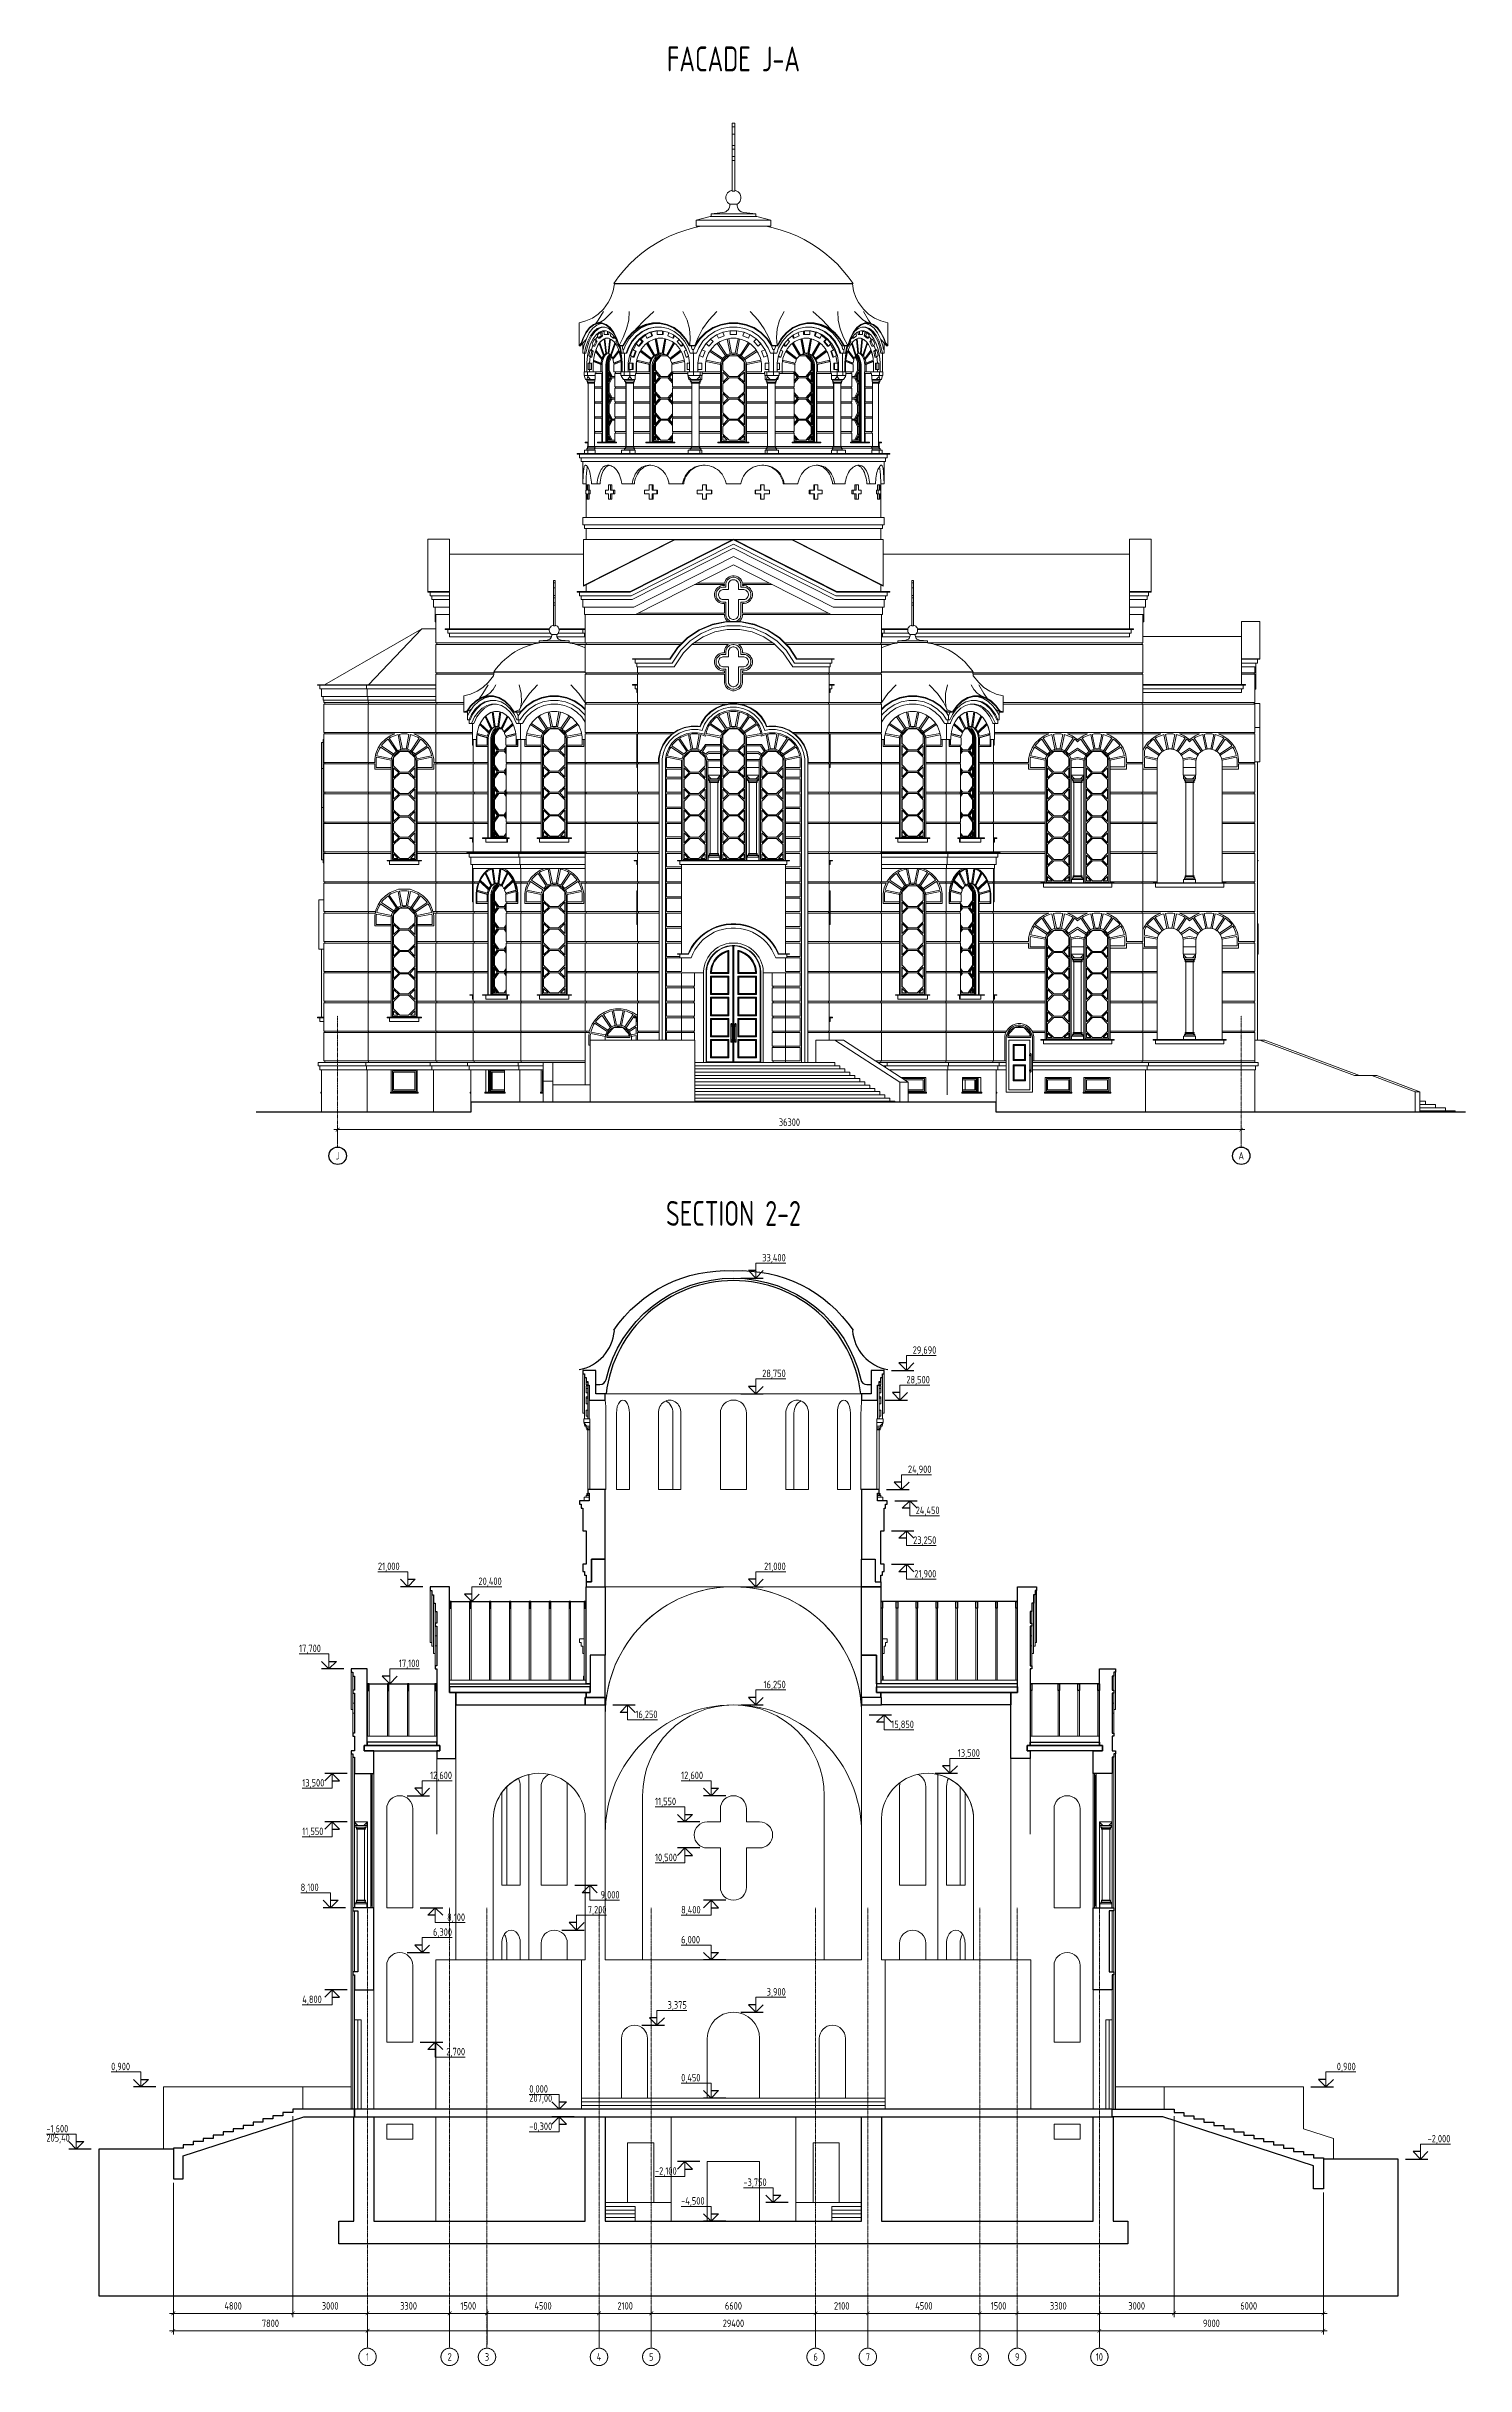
# Model space of a CAD drawing. Header units: millimetres. Extents: x -4890 to 184123, y 36 to 148549.
# Drawn here: x 127110 to 184123, y 55354 to 148549 of the extents above; entities that cross this region are included whole.
import ezdxf

# ---------------------------------------------------------------- set-up
doc = ezdxf.new("R2010")
doc.units = ezdxf.units.MM
doc.linetypes.add('CENTERX2', pattern=[101.6, 63.5, -12.7, 12.7, -12.7])
for name, color, linetype, lineweight in [('axis', 40, 'CENTERX2', 5), ('Dimension', 4, 'Continuous', 5), ('Text', 169, 'Continuous', 5), ('Wall_General', 5, 'Continuous', 30), ('Wall_Satelit', 253, 'Continuous', 5), ('Windows', 250, 'Continuous', 5)]:
    doc.layers.add(name, color=color, linetype=linetype, lineweight=lineweight)
doc.styles.add('OK300', font='isocpeur.ttf', dxfattribs={"width": 0.7, "height": 300})
doc.styles.get("Standard").update_dxf_attribs({"font": 'arial.ttf'})
doc.dimstyles.new('OK100', dxfattribs={"dimtxt": 300, "dimasz": 150, "dimexe": 150, "dimexo": 150, "dimgap": 150, "dimtad": 1, "dimdec": 0, "dimzin": 0, "dimdsep": 46, "dimtxsty": 'OK300', "dimblk": 'ARCHTICK', "dimcen": 150, "dimdle": 150, "dimclrd": 256, "dimclre": 256, "dimclrt": 256, "dimadec": 0, "dimazin": 0, "dimtfac": 1, "dimtdec": 0, "dimtofl": 0, "dimtmove": 0, "dimatfit": 3, "dimldrblk": 'DOT', "dimfxl": 1, "dimtolj": 1, "dimtzin": 0, "dimlwd": -1, "dimlwe": -1, "dimarcsym": 0})
doc.dimstyles.get("Standard").update_dxf_attribs({"dimtxt": 0.18, "dimasz": 0.18, "dimexe": 0.18, "dimexo": 0.0625, "dimgap": 0.09, "dimtad": 0, "dimtih": 1, "dimtoh": 1, "dimdec": 4, "dimzin": 0, "dimdsep": 46, "dimtxsty": 'Standard', "dimcen": 0.09, "dimadec": 0, "dimazin": 0, "dimtfac": 1, "dimtdec": 4, "dimtofl": 0, "dimtmove": 0, "dimatfit": 3, "dimfxl": 1, "dimtolj": 1, "dimtzin": 0, "dimarcsym": 0})

msp = doc.modelspace()

# ---------------------------------------------------------------- texts
at = {"layer": 'axis', "color": 18, "true_color": 0x000000, "char_height": 300, "attachment_point": 5, "style": 'OK300'}
for s, insert in [('J', (138809.7, 103969)), ('{\\fISOCPEUR|b0|i0|c204|p34;А}', (175109.7, 103969)), ('1', (140009.7, 55703.7)), ('2', (143309.7, 55703.7)), ('3', (144809.7, 55703.7)), ('4', (149309.7, 55703.7)), ('5', (151409.7, 55703.7)), ('6', (158009.7, 55703.7)), ('7', (160109.7, 55703.7)), ('8', (164609.7, 55703.7)), ('9', (166109.7, 55703.7)), ('10', (169409.7, 55703.7))]:
    msp.add_mtext(s, dxfattribs=dict(at, insert=insert))
at = {"layer": 'Dimension', "char_height": 300, "style": 'OK300'}
for s, insert, attachment_point in [('33,400', (156809.7, 99653.7), 9), ('29,690', (162859.7, 95943.7), 9), ('28,750', (156809.7, 95003.7), 9), ('28,500', (162599.7, 94753.7), 9), ('24,900', (162664.7, 91153.7), 9), ('24,450', (162989.7, 89503.7), 9), ('23,250', (162859.7, 88303.7), 9), ('21,000', (140429.7, 87253.7), 7), ('21,000', (156809.7, 87253.7), 9), ('20,400', (145399.7, 86653.7), 9), ('21,900', (162859.7, 86953.7), 9), ('17,700', (137259.7, 83953.7), 7), ('17,100', (142099.7, 83353.7), 9), ('16,250', (156809.7, 82503.7), 9), ('16,250', (151659.7, 81303.7), 9), ('15,850', (161959.5, 80903.9), 9), ('12,600', (143404.7, 78853.7), 9), ('12,600', (152609.7, 78853.7), 7), ('13,500', (164609.5, 79753.9), 9), ('13,500', (137389.7, 78553.7), 7), ('11,550', (151559.7, 77803.7), 7), ('11,550', (137389.7, 76603.7), 7), ('10,500', (151559.7, 75553.7), 7), ('8,100', (137324.7, 74353.7), 7), ('7,200', (149609.7, 73453.7), 9), ('9,000', (150134.7, 74053.7), 9), ('8,400', (152609.7, 73453.7), 7), ('6,300', (143404.7, 72553.7), 9), ('8,100', (143929.7, 73153.7), 9), ('6,000', (152609.7, 72253.7), 7), ('4,800', (137389.7, 69853.7), 7), ('3,375', (152834.7, 69628.7), 9), ('3,900', (156809.7, 70153.7), 9), ('2,700', (143929.7, 67753.7), 9), ('0,900', (129709.7, 67153.7), 7), ('0,900', (179709.7, 67153.7), 9), ('0,000', (146509.7, 66253.7), 7), ('207,00', (146509.7, 66253.7), 1), ('0,450', (152609.7, 66703.7), 7), ('-1,600', (127109.7, 64653.7), 7), ('205,40', (127109.7, 64653.7), 1), ('-0,300', (146509.7, 64753.7), 7), ('-2,000', (183509.7, 64253.7), 9), ('-2,100', (151559.7, 62953.7), 7), ('-3,750', (155109.7, 62503.7), 7), ('-4,500', (152609.7, 61753.7), 7)]:
    msp.add_mtext(s, dxfattribs=dict(at, insert=insert, attachment_point=attachment_point))
at = {"layer": 'Text', "linetype": 'Continuous', "char_height": 1000, "attachment_point": 8, "style": 'OK300'}
for s, insert in [('FACADE J-A', (154709.7, 147543.3)), ('SECTION 2-2', (154709.7, 101153.7))]:
    msp.add_mtext(s, dxfattribs=dict(at, insert=insert))

# ---------------------------------------------------------------- blocks, each defined once
blk = doc.blocks.new('_ArchTick')
at = {"color": 0, "linetype": 'ByBlock', "const_width": 0.15}
blk.add_lwpolyline([(-0.5, -0.5), (0.5, 0.5)], dxfattribs=at)
blk = doc.blocks.new('*D169')
at = {"layer": 'Defpoints', "color": 0, "transparency": 16777216}
for p in [(140010, 56054), (169410, 56754), (169410, 56054)]:
    blk.add_point(p, dxfattribs=at)
at = {"layer": 'Dimension', "transparency": 16777216}
for p, q in [((140010, 56204), (140010, 56904)), ((169410, 56204), (169410, 56904)), ((139860, 56754), (169560, 56754))]:
    blk.add_line(p, q, dxfattribs=at)
at = {"layer": 'Dimension', "transparency": 16777216, "xscale": 150, "yscale": 150, "zscale": 150, "rotation": 180}
blk.add_blockref('_ArchTick', (140010, 56754), dxfattribs=at)
at = {"layer": 'Dimension', "transparency": 16777216, "xscale": 150, "yscale": 150, "zscale": 150}
blk.add_blockref('_ArchTick', (169410, 56754), dxfattribs=at)
at = {"layer": 'Dimension', "transparency": 16777216, "insert": (154710, 57054), "char_height": 300, "attachment_point": 5, "style": 'OK300'}
blk.add_mtext('\\A1;29400', dxfattribs=at)
blk = doc.blocks.new('_Dot')
at = {"layer": 'Dimension', "color": 0, "lineweight": -2}
blk.add_line((-0.5, 0), (-1, 0), dxfattribs=at)
at = {"layer": 'Dimension', "color": 0, "const_width": 0.5}
blk.add_lwpolyline([(-0.25, 0, 1), (0.25, 0, 1)], format="xyb", close=True, dxfattribs=at)
blk = doc.blocks.new('*D170')
at = {"layer": 'Defpoints', "color": 0, "transparency": 16777216}
for p in [(143310, 57454), (140010, 56054), (143310, 56054)]:
    blk.add_point(p, dxfattribs=at)
at = {"layer": 'Dimension', "transparency": 16777216}
for p, q in [((139860, 57454), (143460, 57454)), ((140010, 56204), (140010, 57604)), ((143310, 56204), (143310, 57604))]:
    blk.add_line(p, q, dxfattribs=at)
at = {"layer": 'Dimension', "transparency": 16777216, "xscale": 150, "yscale": 150, "zscale": 150, "rotation": 180}
blk.add_blockref('_ArchTick', (140010, 57454), dxfattribs=at)
at = {"layer": 'Dimension', "transparency": 16777216, "xscale": 150, "yscale": 150, "zscale": 150}
blk.add_blockref('_ArchTick', (143310, 57454), dxfattribs=at)
at = {"layer": 'Dimension', "transparency": 16777216, "insert": (141660, 57754), "char_height": 300, "attachment_point": 5, "style": 'OK300'}
blk.add_mtext('\\A1;3300', dxfattribs=at)
blk = doc.blocks.new('*D171')
at = {"layer": 'Defpoints', "color": 0, "transparency": 16777216}
for p in [(149310, 57454), (144810, 56054), (149310, 56054)]:
    blk.add_point(p, dxfattribs=at)
at = {"layer": 'Dimension', "transparency": 16777216}
for p, q in [((144660, 57454), (149460, 57454)), ((144810, 56204), (144810, 57604)), ((149310, 56204), (149310, 57604))]:
    blk.add_line(p, q, dxfattribs=at)
at = {"layer": 'Dimension', "transparency": 16777216, "xscale": 150, "yscale": 150, "zscale": 150, "rotation": 180}
blk.add_blockref('_ArchTick', (144810, 57454), dxfattribs=at)
at = {"layer": 'Dimension', "transparency": 16777216, "xscale": 150, "yscale": 150, "zscale": 150}
blk.add_blockref('_ArchTick', (149310, 57454), dxfattribs=at)
at = {"layer": 'Dimension', "transparency": 16777216, "insert": (147060, 57754), "char_height": 300, "attachment_point": 5, "style": 'OK300'}
blk.add_mtext('\\A1;4500', dxfattribs=at)
blk = doc.blocks.new('*D172')
at = {"layer": 'Defpoints', "color": 0, "transparency": 16777216}
for p in [(151410, 57454), (149310, 56054), (151410, 56054)]:
    blk.add_point(p, dxfattribs=at)
at = {"layer": 'Dimension', "transparency": 16777216}
for p, q in [((149160, 57454), (151560, 57454)), ((149310, 56204), (149310, 57604)), ((151410, 56204), (151410, 57604))]:
    blk.add_line(p, q, dxfattribs=at)
at = {"layer": 'Dimension', "transparency": 16777216, "xscale": 150, "yscale": 150, "zscale": 150, "rotation": 180}
blk.add_blockref('_ArchTick', (149310, 57454), dxfattribs=at)
at = {"layer": 'Dimension', "transparency": 16777216, "xscale": 150, "yscale": 150, "zscale": 150}
blk.add_blockref('_ArchTick', (151410, 57454), dxfattribs=at)
at = {"layer": 'Dimension', "transparency": 16777216, "insert": (150360, 57754), "char_height": 300, "attachment_point": 5, "style": 'OK300'}
blk.add_mtext('\\A1;2100', dxfattribs=at)
blk = doc.blocks.new('*D173')
at = {"layer": 'Defpoints', "color": 0, "transparency": 16777216}
for p in [(158010, 57454), (151410, 56054), (158010, 56054)]:
    blk.add_point(p, dxfattribs=at)
at = {"layer": 'Dimension', "transparency": 16777216}
for p, q in [((151260, 57454), (158160, 57454)), ((151410, 56204), (151410, 57604)), ((158010, 56204), (158010, 57604))]:
    blk.add_line(p, q, dxfattribs=at)
at = {"layer": 'Dimension', "transparency": 16777216, "xscale": 150, "yscale": 150, "zscale": 150, "rotation": 180}
blk.add_blockref('_ArchTick', (151410, 57454), dxfattribs=at)
at = {"layer": 'Dimension', "transparency": 16777216, "xscale": 150, "yscale": 150, "zscale": 150}
blk.add_blockref('_ArchTick', (158010, 57454), dxfattribs=at)
at = {"layer": 'Dimension', "transparency": 16777216, "insert": (154710, 57754), "char_height": 300, "attachment_point": 5, "style": 'OK300'}
blk.add_mtext('\\A1;6600', dxfattribs=at)
blk = doc.blocks.new('*D174')
at = {"layer": 'Defpoints', "color": 0, "transparency": 16777216}
for p in [(160110, 57454), (158010, 56054), (160110, 56054)]:
    blk.add_point(p, dxfattribs=at)
at = {"layer": 'Dimension', "transparency": 16777216}
for p, q in [((157860, 57454), (160260, 57454)), ((158010, 56204), (158010, 57604)), ((160110, 56204), (160110, 57604))]:
    blk.add_line(p, q, dxfattribs=at)
at = {"layer": 'Dimension', "transparency": 16777216, "xscale": 150, "yscale": 150, "zscale": 150, "rotation": 180}
blk.add_blockref('_ArchTick', (158010, 57454), dxfattribs=at)
at = {"layer": 'Dimension', "transparency": 16777216, "xscale": 150, "yscale": 150, "zscale": 150}
blk.add_blockref('_ArchTick', (160110, 57454), dxfattribs=at)
at = {"layer": 'Dimension', "transparency": 16777216, "insert": (159060, 57754), "char_height": 300, "attachment_point": 5, "style": 'OK300'}
blk.add_mtext('\\A1;2100', dxfattribs=at)
blk = doc.blocks.new('*D175')
at = {"layer": 'Defpoints', "color": 0, "transparency": 16777216}
for p in [(164610, 57454), (160110, 56054), (164610, 56054)]:
    blk.add_point(p, dxfattribs=at)
at = {"layer": 'Dimension', "transparency": 16777216}
for p, q in [((159960, 57454), (164760, 57454)), ((160110, 56204), (160110, 57604)), ((164610, 56204), (164610, 57604))]:
    blk.add_line(p, q, dxfattribs=at)
at = {"layer": 'Dimension', "transparency": 16777216, "xscale": 150, "yscale": 150, "zscale": 150, "rotation": 180}
blk.add_blockref('_ArchTick', (160110, 57454), dxfattribs=at)
at = {"layer": 'Dimension', "transparency": 16777216, "xscale": 150, "yscale": 150, "zscale": 150}
blk.add_blockref('_ArchTick', (164610, 57454), dxfattribs=at)
at = {"layer": 'Dimension', "transparency": 16777216, "insert": (162360, 57754), "char_height": 300, "attachment_point": 5, "style": 'OK300'}
blk.add_mtext('\\A1;4500', dxfattribs=at)
blk = doc.blocks.new('*D176')
at = {"layer": 'Defpoints', "color": 0, "transparency": 16777216}
for p in [(169410, 57454), (166110, 56054), (169410, 56054)]:
    blk.add_point(p, dxfattribs=at)
at = {"layer": 'Dimension', "transparency": 16777216}
for p, q in [((165960, 57454), (169560, 57454)), ((166110, 56204), (166110, 57604)), ((169410, 56204), (169410, 57604))]:
    blk.add_line(p, q, dxfattribs=at)
at = {"layer": 'Dimension', "transparency": 16777216, "xscale": 150, "yscale": 150, "zscale": 150, "rotation": 180}
blk.add_blockref('_ArchTick', (166110, 57454), dxfattribs=at)
at = {"layer": 'Dimension', "transparency": 16777216, "xscale": 150, "yscale": 150, "zscale": 150}
blk.add_blockref('_ArchTick', (169410, 57454), dxfattribs=at)
at = {"layer": 'Dimension', "transparency": 16777216, "insert": (167760, 57754), "char_height": 300, "attachment_point": 5, "style": 'OK300'}
blk.add_mtext('\\A1;3300', dxfattribs=at)
blk = doc.blocks.new('*D177')
at = {"layer": 'Defpoints', "color": 0, "transparency": 16777216}
for p in [(144810, 57454), (143310, 56054), (144810, 56054)]:
    blk.add_point(p, dxfattribs=at)
at = {"layer": 'Dimension', "transparency": 16777216}
for p, q in [((143160, 57454), (144960, 57454)), ((143310, 56204), (143310, 57604)), ((144810, 56204), (144810, 57604))]:
    blk.add_line(p, q, dxfattribs=at)
at = {"layer": 'Dimension', "transparency": 16777216, "xscale": 150, "yscale": 150, "zscale": 150, "rotation": 180}
blk.add_blockref('_ArchTick', (143310, 57454), dxfattribs=at)
at = {"layer": 'Dimension', "transparency": 16777216, "xscale": 150, "yscale": 150, "zscale": 150}
blk.add_blockref('_ArchTick', (144810, 57454), dxfattribs=at)
at = {"layer": 'Dimension', "transparency": 16777216, "insert": (144060, 57754), "char_height": 300, "attachment_point": 5, "style": 'OK300'}
blk.add_mtext('\\A1;1500', dxfattribs=at)
blk = doc.blocks.new('*D178')
at = {"layer": 'Defpoints', "color": 0, "transparency": 16777216}
for p in [(166110, 57454), (164610, 56054), (166110, 56054)]:
    blk.add_point(p, dxfattribs=at)
at = {"layer": 'Dimension', "transparency": 16777216}
for p, q in [((164460, 57454), (166260, 57454)), ((164610, 56204), (164610, 57604)), ((166110, 56204), (166110, 57604))]:
    blk.add_line(p, q, dxfattribs=at)
at = {"layer": 'Dimension', "transparency": 16777216, "xscale": 150, "yscale": 150, "zscale": 150, "rotation": 180}
blk.add_blockref('_ArchTick', (164610, 57454), dxfattribs=at)
at = {"layer": 'Dimension', "transparency": 16777216, "xscale": 150, "yscale": 150, "zscale": 150}
blk.add_blockref('_ArchTick', (166110, 57454), dxfattribs=at)
at = {"layer": 'Dimension', "transparency": 16777216, "insert": (165360, 57754), "char_height": 300, "attachment_point": 5, "style": 'OK300'}
blk.add_mtext('\\A1;1500', dxfattribs=at)
blk = doc.blocks.new('*D212')
at = {"layer": 'Defpoints', "color": 0, "transparency": 16777216}
for p in [(132210, 62854), (140010, 56754), (140010, 56054)]:
    blk.add_point(p, dxfattribs=at)
at = {"layer": 'Dimension', "transparency": 16777216}
for p, q in [((132210, 62704), (132210, 56604)), ((140010, 56204), (140010, 56904)), ((132060, 56754), (140160, 56754))]:
    blk.add_line(p, q, dxfattribs=at)
at = {"layer": 'Dimension', "transparency": 16777216, "xscale": 150, "yscale": 150, "zscale": 150, "rotation": 180}
blk.add_blockref('_ArchTick', (132210, 56754), dxfattribs=at)
at = {"layer": 'Dimension', "transparency": 16777216, "xscale": 150, "yscale": 150, "zscale": 150}
blk.add_blockref('_ArchTick', (140010, 56754), dxfattribs=at)
at = {"layer": 'Dimension', "transparency": 16777216, "insert": (136110, 57054), "char_height": 300, "attachment_point": 5, "style": 'OK300'}
blk.add_mtext('\\A1;7800', dxfattribs=at)
blk = doc.blocks.new('*D213')
at = {"layer": 'Defpoints', "color": 0, "transparency": 16777216}
for p in [(178410, 62454), (169410, 56054), (178410, 56754)]:
    blk.add_point(p, dxfattribs=at)
at = {"layer": 'Dimension', "transparency": 16777216}
for p, q in [((178410, 62304), (178410, 56604)), ((169410, 56204), (169410, 56904)), ((169260, 56754), (178560, 56754))]:
    blk.add_line(p, q, dxfattribs=at)
at = {"layer": 'Dimension', "transparency": 16777216, "xscale": 150, "yscale": 150, "zscale": 150, "rotation": 180}
blk.add_blockref('_ArchTick', (169410, 56754), dxfattribs=at)
at = {"layer": 'Dimension', "transparency": 16777216, "xscale": 150, "yscale": 150, "zscale": 150}
blk.add_blockref('_ArchTick', (178410, 56754), dxfattribs=at)
at = {"layer": 'Dimension', "transparency": 16777216, "insert": (173910, 57054), "char_height": 300, "attachment_point": 5, "style": 'OK300'}
blk.add_mtext('\\A1;9000', dxfattribs=at)
blk = doc.blocks.new('*D220')
at = {"layer": 'Defpoints', "color": 0, "transparency": 16777216}
for p in [(137010, 65524), (132210, 62854), (137010, 57454)]:
    blk.add_point(p, dxfattribs=at)
at = {"layer": 'Dimension', "transparency": 16777216}
for p, q in [((137010, 65374), (137010, 57304)), ((132210, 62704), (132210, 57304)), ((132060, 57454), (137160, 57454))]:
    blk.add_line(p, q, dxfattribs=at)
at = {"layer": 'Dimension', "transparency": 16777216, "xscale": 150, "yscale": 150, "zscale": 150, "rotation": 180}
blk.add_blockref('_ArchTick', (132210, 57454), dxfattribs=at)
at = {"layer": 'Dimension', "transparency": 16777216, "xscale": 150, "yscale": 150, "zscale": 150}
blk.add_blockref('_ArchTick', (137010, 57454), dxfattribs=at)
at = {"layer": 'Dimension', "transparency": 16777216, "insert": (134610, 57754), "char_height": 300, "attachment_point": 5, "style": 'OK300'}
blk.add_mtext('\\A1;4800', dxfattribs=at)
blk = doc.blocks.new('*D221')
at = {"layer": 'Defpoints', "color": 0, "transparency": 16777216}
for p in [(137010, 65524), (140010, 57454), (140010, 56054)]:
    blk.add_point(p, dxfattribs=at)
at = {"layer": 'Dimension', "transparency": 16777216}
for p, q in [((137010, 65374), (137010, 57304)), ((136860, 57454), (140160, 57454)), ((140010, 56204), (140010, 57604))]:
    blk.add_line(p, q, dxfattribs=at)
at = {"layer": 'Dimension', "transparency": 16777216, "xscale": 150, "yscale": 150, "zscale": 150, "rotation": 180}
blk.add_blockref('_ArchTick', (137010, 57454), dxfattribs=at)
at = {"layer": 'Dimension', "transparency": 16777216, "xscale": 150, "yscale": 150, "zscale": 150}
blk.add_blockref('_ArchTick', (140010, 57454), dxfattribs=at)
at = {"layer": 'Dimension', "transparency": 16777216, "insert": (138510, 57754), "char_height": 300, "attachment_point": 5, "style": 'OK300'}
blk.add_mtext('\\A1;3000', dxfattribs=at)
blk = doc.blocks.new('*D223')
at = {"layer": 'Defpoints', "color": 0, "transparency": 16777216}
for p in [(172410, 65524), (178410, 62454), (172410, 57454)]:
    blk.add_point(p, dxfattribs=at)
at = {"layer": 'Dimension', "transparency": 16777216}
for p, q in [((172410, 65374), (172410, 57304)), ((178410, 62304), (178410, 57304)), ((178560, 57454), (172260, 57454))]:
    blk.add_line(p, q, dxfattribs=at)
at = {"layer": 'Dimension', "transparency": 16777216, "xscale": 150, "yscale": 150, "zscale": 150, "rotation": 180}
blk.add_blockref('_ArchTick', (172410, 57454), dxfattribs=at)
at = {"layer": 'Dimension', "transparency": 16777216, "xscale": 150, "yscale": 150, "zscale": 150}
blk.add_blockref('_ArchTick', (178410, 57454), dxfattribs=at)
at = {"layer": 'Dimension', "transparency": 16777216, "insert": (175410, 57754), "char_height": 300, "attachment_point": 5, "style": 'OK300'}
blk.add_mtext('\\A1;6000', dxfattribs=at)
blk = doc.blocks.new('*D224')
at = {"layer": 'Defpoints', "color": 0, "transparency": 16777216}
for p in [(172410, 65524), (172410, 57454), (169410, 56054)]:
    blk.add_point(p, dxfattribs=at)
at = {"layer": 'Dimension', "transparency": 16777216}
for p, q in [((172410, 65374), (172410, 57304)), ((169260, 57454), (172560, 57454)), ((169410, 56204), (169410, 57604))]:
    blk.add_line(p, q, dxfattribs=at)
at = {"layer": 'Dimension', "transparency": 16777216, "xscale": 150, "yscale": 150, "zscale": 150, "rotation": 180}
blk.add_blockref('_ArchTick', (169410, 57454), dxfattribs=at)
at = {"layer": 'Dimension', "transparency": 16777216, "xscale": 150, "yscale": 150, "zscale": 150}
blk.add_blockref('_ArchTick', (172410, 57454), dxfattribs=at)
at = {"layer": 'Dimension', "transparency": 16777216, "insert": (170910, 57754), "char_height": 300, "attachment_point": 5, "style": 'OK300'}
blk.add_mtext('\\A1;3000', dxfattribs=at)
blk = doc.blocks.new('*D118')
at = {"layer": 'Defpoints', "color": 0, "transparency": 16777216}
for p in [(175110, 105019), (138810, 104319), (175110, 104319)]:
    blk.add_point(p, dxfattribs=at)
at = {"layer": 'Dimension', "transparency": 16777216}
for p, q in [((138660, 105019), (175260, 105019)), ((138810, 104469), (138810, 105169)), ((175110, 104469), (175110, 105169))]:
    blk.add_line(p, q, dxfattribs=at)
at = {"layer": 'Dimension', "transparency": 16777216, "xscale": 150, "yscale": 150, "zscale": 150, "rotation": 180}
blk.add_blockref('_ArchTick', (138810, 105019), dxfattribs=at)
at = {"layer": 'Dimension', "transparency": 16777216, "xscale": 150, "yscale": 150, "zscale": 150}
blk.add_blockref('_ArchTick', (175110, 105019), dxfattribs=at)
at = {"layer": 'Dimension', "transparency": 16777216, "insert": (156960, 105319), "char_height": 300, "attachment_point": 5, "style": 'OK300'}
blk.add_mtext('\\A1;36300', dxfattribs=at)

# ---------------------------------------------------------------- dimensions: what is measured, and where the dimension line sits
at = {"layer": 'Dimension'}
dim = msp.add_linear_dim(base=(175109.7, 105019), p1=(138809.7, 104319), p2=(175109.7, 104319), angle=180, dimstyle='OK100', dxfattribs=at)
dim.commit()
dim.dimension.update_dxf_attribs({"geometry": '*D118', "text_midpoint": (156959.7, 105319)})
for base, p1, p2, dimstyle, override, picture, middle in [((137009.7, 57453.7), (132209.7, 62853.7), (137009.7, 65523.7), 'Standard', {"dimtxt": 300, "dimasz": 150, "dimexe": 150, "dimexo": 150, "dimgap": 150, "dimtad": 1, "dimtih": 0, "dimtoh": 0, "dimdec": 0, "dimtxsty": 'OK300', "dimblk": 'ArchTick', "dimcen": 150, "dimdle": 150, "dimclrd": 256, "dimclre": 256, "dimclrt": 256, "dimtdec": 0, "dimatfit": 3, "dimldrblk": 'Dot', "dimlwd": 65535, "dimlwe": 65535}, '*D220', (134609.7, 57753.7)), ((140009.7, 57453.7), (137009.7, 65523.7), (140009.7, 56053.7), 'Standard', {"dimtxt": 300, "dimasz": 150, "dimexe": 150, "dimexo": 150, "dimgap": 150, "dimtad": 1, "dimtih": 0, "dimtoh": 0, "dimdec": 0, "dimtxsty": 'OK300', "dimblk": 'ArchTick', "dimcen": 150, "dimdle": 150, "dimclrd": 256, "dimclre": 256, "dimclrt": 256, "dimtdec": 0, "dimatfit": 3, "dimldrblk": 'Dot', "dimlwd": 65535, "dimlwe": 65535}, '*D221', (138509.7, 57753.7)), ((172409.7, 57453.7), (169409.7, 56053.7), (172409.7, 65523.7), 'Standard', {"dimtxt": 300, "dimasz": 150, "dimexe": 150, "dimexo": 150, "dimgap": 150, "dimtad": 1, "dimtih": 0, "dimtoh": 0, "dimdec": 0, "dimtxsty": 'OK300', "dimblk": 'ArchTick', "dimcen": 150, "dimdle": 150, "dimclrd": 256, "dimclre": 256, "dimclrt": 256, "dimtdec": 0, "dimatfit": 3, "dimldrblk": 'Dot', "dimlwd": 65535, "dimlwe": 65535}, '*D224', (170909.7, 57753.7)), ((172409.7, 57453.7), (178409.7, 62453.7), (172409.7, 65523.7), 'Standard', {"dimtxt": 300, "dimasz": 150, "dimexe": 150, "dimexo": 150, "dimgap": 150, "dimtad": 1, "dimtih": 0, "dimtoh": 0, "dimdec": 0, "dimtxsty": 'OK300', "dimblk": 'ArchTick', "dimcen": 150, "dimdle": 150, "dimclrd": 256, "dimclre": 256, "dimclrt": 256, "dimtdec": 0, "dimatfit": 3, "dimldrblk": 'Dot', "dimlwd": 65535, "dimlwe": 65535}, '*D223', (175409.7, 57753.7)), ((140009.7, 56753.7), (132209.7, 62853.7), (140009.7, 56053.7), 'Standard', {"dimtxt": 300, "dimasz": 150, "dimexe": 150, "dimexo": 150, "dimgap": 150, "dimtad": 1, "dimtih": 0, "dimtoh": 0, "dimdec": 0, "dimtxsty": 'OK300', "dimblk": 'ArchTick', "dimcen": 150, "dimdle": 150, "dimclrd": 256, "dimclre": 256, "dimclrt": 256, "dimtdec": 0, "dimatfit": 3, "dimldrblk": 'Dot', "dimlwd": 65535, "dimlwe": 65535}, '*D212', (136109.7, 57053.7)), ((178409.7, 56753.7), (169409.7, 56053.7), (178409.7, 62453.7), 'Standard', {"dimtxt": 300, "dimasz": 150, "dimexe": 150, "dimexo": 150, "dimgap": 150, "dimtad": 1, "dimtih": 0, "dimtoh": 0, "dimdec": 0, "dimtxsty": 'OK300', "dimblk": 'ArchTick', "dimcen": 150, "dimdle": 150, "dimclrd": 256, "dimclre": 256, "dimclrt": 256, "dimtdec": 0, "dimatfit": 3, "dimldrblk": 'Dot', "dimlwd": 65535, "dimlwe": 65535}, '*D213', (173909.7, 57053.7)), ((149309.7, 57453.7), (144809.7, 56053.7), (149309.7, 56053.7), 'OK100', {"dimtmove": 1}, '*D171', (147059.7, 57753.7)), ((151409.7, 57453.7), (149309.7, 56053.7), (151409.7, 56053.7), 'OK100', {"dimtmove": 1}, '*D172', (150359.7, 57753.7)), ((158009.7, 57453.7), (151409.7, 56053.7), (158009.7, 56053.7), 'OK100', {"dimtmove": 1}, '*D173', (154709.7, 57753.7)), ((160109.7, 57453.7), (158009.7, 56053.7), (160109.7, 56053.7), 'OK100', {"dimtmove": 1}, '*D174', (159059.7, 57753.7)), ((164609.7, 57453.7), (160109.7, 56053.7), (164609.7, 56053.7), 'OK100', {"dimtmove": 1}, '*D175', (162359.7, 57753.7)), ((169409.7, 57453.7), (166109.7, 56053.7), (169409.7, 56053.7), 'OK100', {"dimtmove": 1}, '*D176', (167759.7, 57753.7))]:
    dim = msp.add_linear_dim(base=base, p1=p1, p2=p2, dimstyle=dimstyle, override=override, dxfattribs=at)
    dim.commit()
    dim.dimension.update_dxf_attribs({"geometry": picture, "text_midpoint": middle})
for base, p1, p2, picture, middle in [((143309.7, 57453.7), (140009.7, 56053.7), (143309.7, 56053.7), '*D170', (141659.7, 57753.7)), ((144809.7, 57453.7), (143309.7, 56053.7), (144809.7, 56053.7), '*D177', (144059.7, 57753.7)), ((166109.7, 57453.7), (164609.7, 56053.7), (166109.7, 56053.7), '*D178', (165359.7, 57753.7)), ((169409.7, 56753.7), (140009.7, 56053.7), (169409.7, 56053.7), '*D169', (154709.7, 57053.7))]:
    dim = msp.add_linear_dim(base=base, p1=p1, p2=p2, dimstyle='OK100', dxfattribs=at)
    dim.commit()
    dim.dimension.update_dxf_attribs({"geometry": picture, "text_midpoint": middle})

# ---------------------------------------------------------------- linework, layer by layer
at = {"layer": 'axis', "ltscale": 0.5}
for points in [[(138809.7, 104319), (138809.7, 109598.6)], [(175109.7, 104319), (175109.7, 109598.6)], [(140009.7, 56053.7), (140009.7, 73753.7)], [(143309.7, 56053.7), (143309.7, 73753.7)], [(144809.7, 56053.7), (144809.7, 73753.7)], [(149309.7, 56053.7), (149309.7, 73753.7)], [(151409.7, 56053.7), (151409.7, 73753.7)], [(158009.7, 56053.7), (158009.7, 73753.7)], [(160109.7, 56053.7), (160109.7, 73753.7)], [(164609.7, 56053.7), (164609.7, 73753.7)], [(166109.7, 56053.7), (166109.7, 73753.7)], [(169409.7, 56053.7), (169409.7, 73753.7)]]:
    msp.add_lwpolyline(points, dxfattribs=at)
at = {"layer": 'axis', "color": 18, "linetype": 'Continuous', "lineweight": 30, "true_color": 0x000000}
for centre in [(138809.7, 103969), (175109.7, 103969)]:
    msp.add_circle(centre, 350, dxfattribs=at)
at = {"layer": 'axis', "color": 18, "true_color": 0x000000}
for centre in [(140009.7, 55703.7), (143309.7, 55703.7), (144809.7, 55703.7), (149309.7, 55703.7), (151409.7, 55703.7), (158009.7, 55703.7), (160109.7, 55703.7), (164609.7, 55703.7), (166109.7, 55703.7), (169409.7, 55703.7)]:
    msp.add_circle(centre, 350, dxfattribs=at)
at = {"layer": 'Defpoints'}
msp.add_lwpolyline([(129209.7, 64053.7), (129209.7, 58153.7), (181409.7, 58153.7), (181409.7, 63653.7)], dxfattribs=at)
at = {"layer": 'Dimension', "lineweight": 30}
for points in [[(155009.7, 99053.7), (155909.7, 99053.7)], [(155609.7, 99353.7), (155309.7, 99353.7), (155609.7, 99053.7), (155909.7, 99353.7)], [(161059.7, 95343.7), (161959.7, 95343.7)], [(161659.7, 95643.7), (161359.7, 95643.7), (161659.7, 95343.7), (161959.7, 95643.7)], [(155009.7, 94403.7), (155909.7, 94403.7)], [(155609.7, 94703.7), (155309.7, 94703.7), (155609.7, 94403.7), (155909.7, 94703.7)], [(160799.7, 94153.7), (161699.7, 94153.7)], [(161399.7, 94453.7), (161099.7, 94453.7), (161399.7, 94153.7), (161699.7, 94453.7)], [(160864.7, 90553.7), (161764.7, 90553.7)], [(161464.7, 90853.7), (161164.7, 90853.7), (161464.7, 90553.7), (161764.7, 90853.7)], [(161189.7, 90103.7), (162089.7, 90103.7)], [(161789.7, 89803.7), (161489.7, 89803.7), (161789.7, 90103.7), (162089.7, 89803.7)], [(161059.7, 88903.7), (161959.7, 88903.7)], [(161659.7, 88603.7), (161359.7, 88603.7), (161659.7, 88903.7), (161959.7, 88603.7)], [(141629.7, 86953.7), (141929.7, 86953.7), (141629.7, 86653.7), (141329.7, 86953.7)], [(155609.7, 86953.7), (155309.7, 86953.7), (155609.7, 86653.7), (155909.7, 86953.7)], [(161059.7, 87553.7), (161959.7, 87553.7)], [(161659.7, 87253.7), (161359.7, 87253.7), (161659.7, 87553.7), (161959.7, 87253.7)], [(142229.7, 86653.7), (141329.7, 86653.7)], [(143599.7, 86053.7), (144499.7, 86053.7)], [(144199.7, 86353.7), (143899.7, 86353.7), (144199.7, 86053.7), (144499.7, 86353.7)], [(155009.7, 86653.7), (155909.7, 86653.7)], [(138459.7, 83653.7), (138759.7, 83653.7), (138459.7, 83353.7), (138159.7, 83653.7)], [(139059.7, 83353.7), (138159.7, 83353.7)], [(155609.7, 82203.7), (155309.7, 82203.7), (155609.7, 81903.7), (155909.7, 82203.7)], [(149859.7, 81903.7), (150759.7, 81903.7)], [(150459.7, 81603.7), (150159.7, 81603.7), (150459.7, 81903.7), (150759.7, 81603.7)], [(155009.7, 81903.7), (155909.7, 81903.7)], [(160159.5, 81503.9), (161059.5, 81503.9)], [(160759.5, 81203.9), (160459.5, 81203.9), (160759.5, 81503.9), (161059.5, 81203.9)], [(163409.5, 79453.9), (163109.5, 79453.9), (163409.5, 79153.9), (163709.5, 79453.9)], [(138589.7, 78853.7), (138889.7, 78853.7), (138589.7, 79153.7), (138289.7, 78853.7)], [(139189.7, 79153.7), (138289.7, 79153.7)], [(142204.7, 78553.7), (141904.7, 78553.7), (142204.7, 78253.7), (142504.7, 78553.7)], [(153809.7, 78553.7), (154109.7, 78553.7), (153809.7, 78253.7), (153509.7, 78553.7)], [(162809.5, 79153.9), (163709.5, 79153.9)], [(141604.7, 78253.7), (142504.7, 78253.7)], [(152759.7, 77503.7), (153059.7, 77503.7), (152759.7, 77203.7), (152459.7, 77503.7)], [(154409.7, 78253.7), (153509.7, 78253.7)], [(138589.7, 76903.7), (138889.7, 76903.7), (138589.7, 77203.7), (138289.7, 76903.7)], [(139189.7, 77203.7), (138289.7, 77203.7)], [(153359.7, 77203.7), (152459.7, 77203.7)], [(152759.7, 75853.7), (153059.7, 75853.7), (152759.7, 76153.7), (152459.7, 75853.7)], [(153359.7, 76153.7), (152459.7, 76153.7)], [(148334.7, 74653.7), (149234.7, 74653.7)], [(148934.7, 74353.7), (148634.7, 74353.7), (148934.7, 74653.7), (149234.7, 74353.7)], [(138524.7, 74053.7), (138824.7, 74053.7), (138524.7, 73753.7), (138224.7, 74053.7)], [(139124.7, 73753.7), (138224.7, 73753.7)], [(142129.7, 73753.7), (143029.7, 73753.7)], [(142729.7, 73453.7), (142429.7, 73453.7), (142729.7, 73753.7), (143029.7, 73453.7)], [(153809.7, 73753.7), (154109.7, 73753.7), (153809.7, 74053.7), (153509.7, 73753.7)], [(154409.7, 74053.7), (153509.7, 74053.7)], [(147809.7, 72853.7), (148709.7, 72853.7)], [(148409.7, 73153.7), (148109.7, 73153.7), (148409.7, 72853.7), (148709.7, 73153.7)], [(141604.7, 71953.7), (142504.7, 71953.7)], [(142204.7, 72253.7), (141904.7, 72253.7), (142204.7, 71953.7), (142504.7, 72253.7)], [(153809.7, 71953.7), (154109.7, 71953.7), (153809.7, 71653.7), (153509.7, 71953.7)], [(154409.7, 71653.7), (153509.7, 71653.7)], [(138589.7, 70153.7), (138889.7, 70153.7), (138589.7, 70453.7), (138289.7, 70153.7)], [(139189.7, 70453.7), (138289.7, 70453.7)], [(151034.7, 69028.7), (151934.7, 69028.7)], [(151634.7, 69328.7), (151334.7, 69328.7), (151634.7, 69028.7), (151934.7, 69328.7)], [(155009.7, 69553.7), (155909.7, 69553.7)], [(155609.7, 69853.7), (155309.7, 69853.7), (155609.7, 69553.7), (155909.7, 69853.7)], [(142129.7, 68353.7), (143029.7, 68353.7)], [(142729.7, 68053.7), (142429.7, 68053.7), (142729.7, 68353.7), (143029.7, 68053.7)], [(130909.7, 66853.7), (131209.7, 66853.7), (130909.7, 66553.7), (130609.7, 66853.7)], [(131509.7, 66553.7), (130609.7, 66553.7)], [(153809.7, 66403.7), (154109.7, 66403.7), (153809.7, 66103.7), (153509.7, 66403.7)], [(177909.7, 66553.7), (178809.7, 66553.7)], [(178509.7, 66853.7), (178209.7, 66853.7), (178509.7, 66553.7), (178809.7, 66853.7)], [(147709.7, 65953.7), (148009.7, 65953.7), (147709.7, 65653.7), (147409.7, 65953.7)], [(148309.7, 65653.7), (147409.7, 65653.7)], [(147709.7, 65053.7), (148009.7, 65053.7), (147709.7, 65353.7), (147409.7, 65053.7)], [(148309.7, 65353.7), (147409.7, 65353.7)], [(154409.7, 66103.7), (153509.7, 66103.7)], [(128309.7, 64353.7), (128609.7, 64353.7), (128309.7, 64053.7), (128009.7, 64353.7)], [(128909.7, 64053.7), (128009.7, 64053.7)], [(152759.7, 63253.7), (153059.7, 63253.7), (152759.7, 63553.7), (152459.7, 63253.7)], [(153359.7, 63553.7), (152459.7, 63553.7)], [(181709.7, 63653.7), (182609.7, 63653.7)], [(182309.7, 63953.7), (182009.7, 63953.7), (182309.7, 63653.7), (182609.7, 63953.7)], [(156309.7, 62203.7), (156609.7, 62203.7), (156309.7, 61903.7), (156009.7, 62203.7)], [(156909.7, 61903.7), (156009.7, 61903.7)], [(153809.7, 61453.7), (154109.7, 61453.7), (153809.7, 61153.7), (153509.7, 61453.7)], [(154409.7, 61153.7), (153509.7, 61153.7)]]:
    msp.add_lwpolyline(points, dxfattribs=at)
at = {"layer": 'Dimension'}
for points in [[(155609.7, 99053.7), (155609.7, 99653.7), (156809.7, 99653.7)], [(161659.7, 95343.7), (161659.7, 95943.7), (162859.7, 95943.7)], [(155609.7, 94403.7), (155609.7, 95003.7), (156809.7, 95003.7)], [(161399.7, 94153.7), (161399.7, 94753.7), (162599.7, 94753.7)], [(161464.7, 90553.7), (161464.7, 91153.7), (162664.7, 91153.7)], [(161789.7, 90103.7), (161789.7, 89503.7), (162989.7, 89503.7)], [(161659.7, 88903.7), (161659.7, 88303.7), (162859.7, 88303.7)], [(141629.7, 86653.7), (141629.7, 87253.7), (140429.7, 87253.7)], [(155609.7, 86653.7), (155609.7, 87253.7), (156809.7, 87253.7)], [(161659.7, 87553.7), (161659.7, 86953.7), (162859.7, 86953.7)], [(144199.7, 86053.7), (144199.7, 86653.7), (145399.7, 86653.7)], [(138459.7, 83353.7), (138459.7, 83953.7), (137259.7, 83953.7)], [(155609.7, 81903.7), (155609.7, 82503.7), (156809.7, 82503.7)], [(150459.7, 81903.7), (150459.7, 81303.7), (151659.7, 81303.7)], [(160759.5, 81503.9), (160759.5, 80903.9), (161959.5, 80903.9)], [(163409.5, 79153.9), (163409.5, 79753.9), (164609.5, 79753.9)], [(138589.7, 79153.7), (138589.7, 78553.7), (137389.7, 78553.7)], [(142204.7, 78253.7), (142204.7, 78853.7), (143404.7, 78853.7)], [(153809.7, 78253.7), (153809.7, 78853.7), (152609.7, 78853.7)], [(152759.7, 77203.7), (152759.7, 77803.7), (151559.7, 77803.7)], [(138589.7, 77203.7), (138589.7, 76603.7), (137389.7, 76603.7)], [(152759.7, 76153.7), (152759.7, 75553.7), (151559.7, 75553.7)], [(148934.7, 74653.7), (148934.7, 74053.7), (150134.7, 74053.7)], [(138524.7, 73753.7), (138524.7, 74353.7), (137324.7, 74353.7)], [(142729.7, 73753.7), (142729.7, 73153.7), (143929.7, 73153.7)], [(153809.7, 74053.7), (153809.7, 73453.7), (152609.7, 73453.7)], [(148409.7, 72853.7), (148409.7, 73453.7), (149609.7, 73453.7)], [(142204.7, 71953.7), (142204.7, 72553.7), (143404.7, 72553.7)], [(153809.7, 71653.7), (153809.7, 72253.7), (152609.7, 72253.7)], [(138589.7, 70453.7), (138589.7, 69853.7), (137389.7, 69853.7)], [(155609.7, 69553.7), (155609.7, 70153.7), (156809.7, 70153.7)], [(151634.7, 69028.7), (151634.7, 69628.7), (152834.7, 69628.7)], [(142729.7, 68353.7), (142729.7, 67753.7), (143929.7, 67753.7)], [(130909.7, 66553.7), (130909.7, 67153.7), (129709.7, 67153.7)], [(178509.7, 66553.7), (178509.7, 67153.7), (179709.7, 67153.7)], [(147709.7, 65653.7), (147709.7, 66253.7), (146509.7, 66253.7)], [(153809.7, 66103.7), (153809.7, 66703.7), (152609.7, 66703.7)], [(147709.7, 65353.7), (147709.7, 64753.7), (146509.7, 64753.7)], [(128309.7, 64053.7), (128309.7, 64653.7), (127109.7, 64653.7)], [(152759.7, 63553.7), (152759.7, 62953.7), (151559.7, 62953.7)], [(182309.7, 63653.7), (182309.7, 64253.7), (183509.7, 64253.7)], [(156309.7, 61903.7), (156309.7, 62503.7), (155109.7, 62503.7)], [(153809.7, 61153.7), (153809.7, 61753.7), (152609.7, 61753.7)]]:
    msp.add_lwpolyline(points, dxfattribs=at)
at = {"layer": 'Dimension', "lineweight": 30, "elevation": 0}
for points in [[(140899.7, 83053.7), (140599.7, 83053.7), (140899.7, 82753.7), (141199.7, 83053.7)], [(140299.7, 82753.7), (141199.7, 82753.7)]]:
    msp.add_lwpolyline(points, dxfattribs=at)
at = {"layer": 'Dimension', "elevation": 0}
msp.add_lwpolyline([(140899.7, 82753.7), (140899.7, 83353.7), (142099.7, 83353.7)], dxfattribs=at)
at = {"layer": 'Wall_General'}
for points in [[(184122.7, 105719), (165259.7, 105719), (165259.7, 106119), (144159.7, 106119), (144159.7, 105719), (135534.7, 105719)], [(143299.7, 86053.7), (148789.7, 86053.7)], [(166119.7, 86053.7), (160629.7, 86053.7)], [(139999.7, 82753.7), (142789.7, 82753.7)], [(169419.7, 82753.7), (166629.7, 82753.7)], [(132209.7, 64053.7), (129209.7, 64053.7)], [(181409.7, 63653.7), (178409.7, 63653.7)]]:
    msp.add_lwpolyline(points, dxfattribs=at)
msp.add_lwpolyline([(148509.7, 95380.1, 0.3417929), (149925.1, 96940), (149900.4, 96957.1, -0.2615725), (154709.7, 99346.3, -0.2615725), (159519, 96957.1), (159494.2, 96940, 0.3417929), (160909.7, 95380.1)], format="xyb", dxfattribs=at)
msp.add_lwpolyline([(160239.6, 94403.7), (159824.6, 94403.7, 0.8895529), (149594.7, 94403.7), (149179.7, 94403.7), (149179.7, 94783.7), (149349, 94783.7, 0.3495941), (149592.6, 94977.8, -0.7965378), (159826.7, 94977.8, 0.3495941), (160070.4, 94783.7), (160239.6, 94783.7)], format="xyb", close=True, dxfattribs=at)
for points in [[(149179.7, 95343.7), (148659.7, 95343.7), (148659.7, 95203.7), (148724.7, 95203.7), (148724.7, 95053.7), (148789.7, 95053.7), (148789.7, 94903.7), (148854.7, 94903.7), (148854.7, 94753.7), (148919.7, 94753.7), (148919.7, 94153.7), (149559.7, 94153.7), (149559.7, 94403.7), (149179.7, 94403.7)], [(160239.6, 94403.7), (159859.7, 94403.7), (159859.7, 94153.7), (160499.7, 94153.7), (160499.7, 94753.7), (160564.7, 94753.7), (160564.7, 94903.7), (160629.7, 94903.7), (160629.7, 95053.7), (160694.7, 95053.7), (160694.7, 95203.7), (160759.7, 95203.7), (160759.7, 95343.7), (160239.6, 95343.7)], [(149559.7, 90553.7), (148854.7, 90553.7), (148854.7, 90413.7), (148919.7, 90413.7), (148919.7, 90103.7), (148529.7, 90103.7), (148529.7, 89963.7), (148594.7, 89963.7), (148594.7, 89813.7), (148659.7, 89813.7), (148659.7, 88903.7), (148789.7, 88903.7), (148789.7, 87553.7), (148659.7, 87553.7), (148659.7, 87263.7), (148724.7, 87263.7), (148724.7, 87113.7), (148789.7, 87113.7), (148789.7, 86853.7), (149009.7, 86853.7), (149009.7, 87753.7), (149559.7, 87753.7)], [(159859.7, 87753.7), (160409.7, 87753.7), (160409.7, 86853.7), (160629.7, 86853.7), (160629.7, 87113.7), (160694.7, 87113.7), (160694.7, 87263.7), (160759.7, 87263.7), (160759.7, 87553.7), (160629.7, 87553.7), (160629.7, 88903.7), (160759.7, 88903.7), (160759.7, 89813.7), (160824.7, 89813.7), (160824.7, 89963.7), (160889.7, 89963.7), (160889.7, 90103.7), (160499.7, 90103.7), (160499.7, 90413.7), (160564.7, 90413.7), (160564.7, 90553.7), (159859.7, 90553.7)], [(148789.7, 86653.7), (149559.7, 86653.7), (149559.7, 87753.7), (149009.7, 87753.7), (149009.7, 86853.7), (148789.7, 86853.7)], [(160629.7, 86653.7), (159859.7, 86653.7), (159859.7, 87753.7), (160409.7, 87753.7), (160409.7, 86853.7), (160629.7, 86853.7)], [(142789.7, 80053.7), (142789.7, 79753.7), (143559.7, 79753.7), (143559.7, 82403.7), (143299.7, 82403.7), (143299.7, 86653.7), (142529.7, 86653.7), (142529.7, 86497.3), (142594.7, 86497.3), (142594.7, 86329.7), (142659.7, 86329.7), (142659.7, 85994.5), (142724.7, 85994.5), (142724.7, 85659.3), (142789.7, 85659.3), (142789.7, 85193.7), (142724.7, 85193.7), (142724.7, 85073.7), (142789.7, 85073.7), (142789.7, 83473.7), (142724.7, 83473.7), (142724.7, 83353.7), (142789.7, 83353.7), (142789.7, 80273.7), (142909.7, 80273.7), (142909.7, 80053.7)], [(143309.7, 85785.6), (143369.7, 85785.6), (143369.7, 86053.7), (143309.7, 86053.7)], [(144109.7, 85785.6), (144169.7, 85785.6), (144169.7, 86053.7), (144109.7, 86053.7)], [(144909.7, 85785.6), (144969.7, 85785.6), (144969.7, 86053.7), (144909.7, 86053.7)], [(145709.7, 85785.6), (145769.7, 85785.6), (145769.7, 86053.7), (145709.7, 86053.7)], [(146509.7, 85785.6), (146569.7, 85785.6), (146569.7, 86053.7), (146509.7, 86053.7)], [(147309.7, 85785.6), (147369.7, 85785.6), (147369.7, 86053.7), (147309.7, 86053.7)], [(148109.7, 85785.6), (148169.7, 85785.6), (148169.7, 86053.7), (148109.7, 86053.7)], [(148719.7, 85785.6), (148779.7, 85785.6), (148779.7, 86053.7), (148719.7, 86053.7)], [(149559.7, 83903.7), (148959.7, 83903.7), (148959.7, 82753.7), (148789.7, 82753.7), (148789.7, 86653.7), (149559.7, 86653.7)], [(160699.7, 85785.6), (160639.7, 85785.6), (160639.7, 86053.7), (160699.7, 86053.7)], [(161309.7, 85785.6), (161249.7, 85785.6), (161249.7, 86053.7), (161309.7, 86053.7)], [(162109.7, 85785.6), (162049.7, 85785.6), (162049.7, 86053.7), (162109.7, 86053.7)], [(162909.7, 85785.6), (162849.7, 85785.6), (162849.7, 86053.7), (162909.7, 86053.7)], [(163709.7, 85785.6), (163649.7, 85785.6), (163649.7, 86053.7), (163709.7, 86053.7)], [(164509.7, 85785.6), (164449.7, 85785.6), (164449.7, 86053.7), (164509.7, 86053.7)], [(165309.7, 85785.6), (165249.7, 85785.6), (165249.7, 86053.7), (165309.7, 86053.7)], [(166629.7, 80053.7), (166629.7, 79753.7), (165859.7, 79753.7), (165859.7, 82403.7), (166119.7, 82403.7), (166119.7, 86653.7), (166889.7, 86653.7), (166889.7, 86497.3), (166824.7, 86497.3), (166824.7, 86329.7), (166759.7, 86329.7), (166759.7, 85994.5), (166694.7, 85994.5), (166694.7, 85659.3), (166629.7, 85659.3), (166629.7, 85193.7), (166694.7, 85193.7), (166694.7, 85073.7), (166629.7, 85073.7), (166629.7, 83473.7), (166694.7, 83473.7), (166694.7, 83353.7), (166629.7, 83353.7), (166629.7, 80273.7), (166509.7, 80273.7), (166509.7, 80053.7)], [(166109.7, 85785.6), (166049.7, 85785.6), (166049.7, 86053.7), (166109.7, 86053.7)], [(148789.7, 82203.7), (149559.7, 82203.7), (149559.7, 83903.7), (148959.7, 83903.7), (148959.7, 82403.7), (148789.7, 82403.7)], [(160629.7, 82203.7), (159859.7, 82203.7), (159859.7, 83903.7), (160459.7, 83903.7), (160459.7, 82403.7), (160629.7, 82403.7)], [(139879.7, 80053.7), (139879.7, 80273.7), (139999.7, 80273.7), (139999.7, 83353.7), (139359.7, 83353.7), (139359.7, 83213.7), (139424.7, 83213.7), (139424.7, 83063.7), (139489.7, 83063.7), (139489.7, 82493.7), (139424.7, 82493.7), (139424.7, 82373.7), (139489.7, 82373.7), (139489.7, 80773.7), (139424.7, 80773.7), (139424.7, 80653.7), (139489.7, 80653.7), (139489.7, 80053.7), (139359.7, 80053.7), (139359.7, 79933.7), (139424.7, 79933.7), (139424.7, 79803.7), (139489.7, 79803.7), (139489.7, 79153.7), (140259.7, 79153.7), (140259.7, 80053.7)], [(169539.7, 80053.7), (169539.7, 80273.7), (169419.7, 80273.7), (169419.7, 83353.7), (170059.7, 83353.7), (170059.7, 83213.7), (169994.7, 83213.7), (169994.7, 83063.7), (169929.7, 83063.7), (169929.7, 82493.7), (169994.7, 82493.7), (169994.7, 82373.7), (169929.7, 82373.7), (169929.7, 80773.7), (169994.7, 80773.7), (169994.7, 80653.7), (169929.7, 80653.7), (169929.7, 80053.7), (170059.7, 80053.7), (170059.7, 79933.7), (169994.7, 79933.7), (169994.7, 79803.7), (169929.7, 79803.7), (169929.7, 79153.7), (169159.7, 79153.7), (169159.7, 80053.7)], [(140009.7, 82485.6), (140069.7, 82485.6), (140069.7, 82753.7), (140009.7, 82753.7)], [(140809.7, 82485.6), (140869.7, 82485.6), (140869.7, 82753.7), (140809.7, 82753.7)], [(141609.7, 82485.6), (141669.7, 82485.6), (141669.7, 82753.7), (141609.7, 82753.7)], [(142719.7, 82485.6), (142779.7, 82485.6), (142779.7, 82753.7), (142719.7, 82753.7)], [(143299.7, 82623.7), (143299.7, 82753.7), (148959.7, 82753.7), (148959.7, 82623.7)], [(143299.7, 82403.7), (148959.7, 82403.7), (148959.7, 82623.7), (143299.7, 82623.7)], [(143559.7, 81903.7), (148759.7, 81903.7), (148759.7, 82203.7), (148789.7, 82203.7), (148789.7, 82403.7), (143559.7, 82403.7)], [(149559.7, 81903.7), (149559.7, 82203.7), (148759.7, 82203.7), (148759.7, 81903.7)], [(160659.7, 81903.7), (160659.7, 82203.7), (159859.7, 82203.7), (159859.7, 81903.7)], [(166119.7, 82623.7), (166119.7, 82753.7), (160459.7, 82753.7), (160459.7, 82623.7)], [(166119.7, 82403.7), (160459.7, 82403.7), (160459.7, 82623.7), (166119.7, 82623.7)], [(165859.7, 81903.7), (160659.7, 81903.7), (160659.7, 82203.7), (160629.7, 82203.7), (160629.7, 82403.7), (165859.7, 82403.7)], [(166699.7, 82485.6), (166639.7, 82485.6), (166639.7, 82753.7), (166699.7, 82753.7)], [(167809.7, 82485.6), (167749.7, 82485.6), (167749.7, 82753.7), (167809.7, 82753.7)], [(168609.7, 82485.6), (168549.7, 82485.6), (168549.7, 82753.7), (168609.7, 82753.7)], [(169409.7, 82485.6), (169349.7, 82485.6), (169349.7, 82753.7), (169409.7, 82753.7)], [(139879.7, 80053.7), (142909.7, 80053.7), (142909.7, 80273.7), (139879.7, 80273.7)], [(139999.7, 80273.7), (142789.7, 80273.7), (142789.7, 80403.7), (139999.7, 80403.7)], [(169539.7, 80053.7), (166509.7, 80053.7), (166509.7, 80273.7), (169539.7, 80273.7)], [(169419.7, 80273.7), (166629.7, 80273.7), (166629.7, 80403.7), (169419.7, 80403.7)], [(139489.7, 70453.7), (140259.7, 70453.7), (140259.7, 73753.7), (139424.7, 73753.7), (139424.7, 73633.7), (139619.7, 73633.7), (139619.7, 71173.7), (139424.7, 71173.7), (139424.7, 71053.7), (139489.7, 71053.7)], [(169929.7, 70453.7), (169159.7, 70453.7), (169159.7, 73753.7), (169994.7, 73753.7), (169994.7, 73633.7), (169799.7, 73633.7), (169799.7, 71173.7), (169994.7, 71173.7), (169994.7, 71053.7), (169929.7, 71053.7)], [(132209.7, 64093.7), (132209.7, 62853.7), (132609.7, 62853.7), (132609.7, 63778.3), (137457.2, 65353.7), (139489.7, 65353.7), (139489.7, 65653.7), (137009.7, 65653.7), (137009.7, 65523.7), (136609.7, 65523.7), (136609.7, 65393.7), (136209.7, 65393.7), (136209.7, 65263.7), (135809.7, 65263.7), (135809.7, 65133.7), (135409.7, 65133.7), (135409.7, 65003.7), (135009.7, 65003.7), (135009.7, 64873.7), (134609.7, 64873.7), (134609.7, 64743.7), (134209.7, 64743.7), (134209.7, 64613.7), (133809.7, 64613.7), (133809.7, 64483.7), (133409.7, 64483.7), (133409.7, 64353.7), (133009.7, 64353.7), (133009.7, 64223.7), (132609.7, 64223.7), (132609.7, 64093.7)], [(138859.7, 60253.7), (138859.7, 61153.7), (139459.7, 61153.7), (139459.7, 65353.7), (140259.7, 65353.7), (140259.7, 61153.7), (148759.7, 61153.7), (148759.7, 65353.7), (149559.7, 65353.7), (149559.7, 61153.7), (159859.7, 61153.7), (159859.7, 65353.7), (160659.7, 65353.7), (160659.7, 61153.7), (169159.7, 61153.7), (169159.7, 65353.7), (169959.7, 65353.7), (169959.7, 61153.7), (170559.7, 61153.7), (170559.7, 60253.7)], [(139489.7, 65353.7), (169929.7, 65353.7), (169929.7, 65653.7), (139489.7, 65653.7)], [(169929.7, 65653.7), (172409.7, 65653.7), (172409.7, 65523.7), (172809.7, 65523.7), (172809.7, 65393.7), (173209.7, 65393.7), (173209.7, 65263.7), (173609.7, 65263.7), (173609.7, 65133.7), (174009.7, 65133.7), (174009.7, 65003.7), (174409.7, 65003.7), (174409.7, 64873.7), (174809.7, 64873.7), (174809.7, 64743.7), (175209.7, 64743.7), (175209.7, 64613.7), (175609.7, 64613.7), (175609.7, 64483.7), (176009.7, 64483.7), (176009.7, 64353.7), (176409.7, 64353.7), (176409.7, 64223.7), (176809.7, 64223.7), (176809.7, 64093.7), (177209.7, 64093.7), (177209.7, 63963.7), (177609.7, 63963.7), (177609.7, 63833.7), (178009.7, 63833.7), (178009.7, 63703.7), (178409.7, 63703.7), (178409.7, 62453.7), (178009.7, 62453.7), (178009.7, 63388.3), (171962.1, 65353.7), (169929.7, 65353.7)]]:
    msp.add_lwpolyline(points, close=True, dxfattribs=at)
at = {"layer": 'Wall_General', "elevation": 0}
msp.add_lwpolyline([(159859.7, 86653.7), (160629.7, 86653.7), (160629.7, 82753.7), (160459.7, 82753.7), (160459.7, 83903.7), (159859.7, 83903.7)], close=True, dxfattribs=at)
at = {"layer": 'Wall_Satelit'}
for p, q in [((154659.7, 145463.1), (154659.7, 145468.8)), ((154759.7, 145468.8), (154659.7, 145468.8)), ((154659.7, 145451.7), (154659.7, 145463.1)), ((154659.7, 145435.3), (154659.7, 145451.7)), ((154659.7, 145414.5), (154659.7, 145435.3)), ((154659.7, 145389.9), (154659.7, 145414.5)), ((154659.7, 145362.6), (154659.7, 145389.9)), ((154759.7, 145463.1), (154759.7, 145468.8)), ((154759.7, 145451.7), (154759.7, 145463.1)), ((154759.7, 145435.3), (154759.7, 145451.7)), ((154759.7, 145414.5), (154759.7, 145435.3)), ((154759.7, 145389.9), (154759.7, 145414.5)), ((154759.7, 145362.6), (154759.7, 145389.9)), ((154659.7, 145333.6), (154659.7, 145362.6)), ((154659.7, 145318.8), (154659.7, 145333.6)), ((154659.7, 145313.1), (154659.7, 145318.8)), ((154759.7, 145318.8), (154659.7, 145318.8)), ((154659.7, 145301.7), (154659.7, 145313.1)), ((154659.7, 145285.3), (154659.7, 145301.7)), ((154659.7, 145264.5), (154659.7, 145285.3)), ((154659.7, 145239.9), (154659.7, 145264.5)), ((154659.7, 145212.6), (154659.7, 145239.9)), ((154659.7, 145183.6), (154659.7, 145212.6)), ((154659.7, 145154.1), (154659.7, 145183.6)), ((154659.7, 145125.1), (154659.7, 145154.1)), ((154659.7, 145097.8), (154659.7, 145125.1)), ((154659.7, 145073.2), (154659.7, 145097.8)), ((154659.7, 145052.3), (154659.7, 145073.2)), ((154659.7, 145035.9), (154659.7, 145052.3)), ((154659.7, 145024.6), (154659.7, 145035.9)), ((154659.7, 145018.8), (154659.7, 145024.6)), ((154659.7, 144568.8), (154659.7, 145018.8)), ((154759.7, 145018.8), (154659.7, 145018.8)), ((154659.7, 144563.1), (154659.7, 144568.8)), ((154759.7, 144568.8), (154659.7, 144568.8)), ((154659.7, 144551.7), (154659.7, 144563.1)), ((154659.7, 144535.3), (154659.7, 144551.7)), ((154659.7, 144514.5), (154659.7, 144535.3)), ((154659.7, 144489.9), (154659.7, 144514.5)), ((154659.7, 144462.6), (154659.7, 144489.9)), ((154659.7, 144433.6), (154659.7, 144462.6)), ((154759.7, 145333.6), (154759.7, 145362.6)), ((154759.7, 145318.8), (154759.7, 145333.6)), ((154759.7, 145313.1), (154759.7, 145318.8)), ((154759.7, 145301.7), (154759.7, 145313.1)), ((154759.7, 145285.3), (154759.7, 145301.7)), ((154759.7, 145264.5), (154759.7, 145285.3)), ((154759.7, 145239.9), (154759.7, 145264.5)), ((154759.7, 145212.6), (154759.7, 145239.9)), ((154759.7, 145183.6), (154759.7, 145212.6)), ((154759.7, 145154.1), (154759.7, 145183.6)), ((154759.7, 145125.1), (154759.7, 145154.1)), ((154759.7, 145097.8), (154759.7, 145125.1)), ((154759.7, 145073.2), (154759.7, 145097.8)), ((154759.7, 145052.3), (154759.7, 145073.2)), ((154759.7, 145035.9), (154759.7, 145052.3)), ((154759.7, 145024.6), (154759.7, 145035.9)), ((154759.7, 145018.8), (154759.7, 145024.6)), ((154759.7, 144568.8), (154759.7, 145018.8)), ((154759.7, 144563.1), (154759.7, 144568.8)), ((154759.7, 144551.7), (154759.7, 144563.1)), ((154759.7, 144535.3), (154759.7, 144551.7)), ((154759.7, 144514.5), (154759.7, 144535.3)), ((154759.7, 144489.9), (154759.7, 144514.5)), ((154759.7, 144462.6), (154759.7, 144489.9)), ((154759.7, 144433.6), (154759.7, 144462.6)), ((154659.7, 144418.8), (154659.7, 144433.6)), ((154659.7, 144413.1), (154659.7, 144418.8)), ((154759.7, 144418.8), (154659.7, 144418.8)), ((154659.7, 144401.7), (154659.7, 144413.1)), ((154659.7, 144385.3), (154659.7, 144401.7)), ((154659.7, 144364.5), (154659.7, 144385.3)), ((154659.7, 144339.9), (154659.7, 144364.5)), ((154659.7, 144312.6), (154659.7, 144339.9)), ((154659.7, 144283.6), (154659.7, 144312.6)), ((154659.7, 144254.1), (154659.7, 144283.6)), ((154659.7, 144225.1), (154659.7, 144254.1)), ((154659.7, 144197.8), (154659.7, 144225.1)), ((154659.7, 144173.2), (154659.7, 144197.8)), ((154659.7, 144152.3), (154659.7, 144173.2)), ((154659.7, 144135.9), (154659.7, 144152.3)), ((154659.7, 144124.6), (154659.7, 144135.9)), ((154659.7, 144118.8), (154659.7, 144124.6)), ((154659.7, 144104.1), (154659.7, 144118.8)), ((154759.7, 144118.8), (154659.7, 144118.8)), ((154659.7, 144075.1), (154659.7, 144104.1)), ((154659.7, 144047.8), (154659.7, 144075.1)), ((154659.7, 144023.2), (154659.7, 144047.8)), ((154659.7, 144002.3), (154659.7, 144023.2)), ((154659.7, 143985.9), (154659.7, 144002.3)), ((154659.7, 143974.6), (154659.7, 143985.9)), ((154659.7, 143968.8), (154659.7, 143974.6)), ((154659.7, 142724.2), (154659.7, 143968.8)), ((154659.7, 142724.2), (154659.7, 143968.8)), ((154759.7, 143968.8), (154659.7, 143968.8)), ((154759.7, 144418.8), (154759.7, 144433.6)), ((154759.7, 144413.1), (154759.7, 144418.8)), ((154759.7, 144401.7), (154759.7, 144413.1)), ((154759.7, 144385.3), (154759.7, 144401.7)), ((154759.7, 144364.5), (154759.7, 144385.3)), ((154759.7, 144339.9), (154759.7, 144364.5)), ((154759.7, 144312.6), (154759.7, 144339.9)), ((154759.7, 144283.6), (154759.7, 144312.6)), ((154759.7, 144254.1), (154759.7, 144283.6)), ((154759.7, 144225.1), (154759.7, 144254.1)), ((154759.7, 144197.8), (154759.7, 144225.1)), ((154759.7, 144173.2), (154759.7, 144197.8)), ((154759.7, 144152.3), (154759.7, 144173.2)), ((154759.7, 144135.9), (154759.7, 144152.3)), ((154759.7, 144124.6), (154759.7, 144135.9)), ((154759.7, 144118.8), (154759.7, 144124.6)), ((154759.7, 144104.1), (154759.7, 144118.8)), ((154759.7, 144075.1), (154759.7, 144104.1)), ((154759.7, 144047.8), (154759.7, 144075.1)), ((154759.7, 144023.2), (154759.7, 144047.8)), ((154759.7, 144002.3), (154759.7, 144023.2)), ((154759.7, 143985.9), (154759.7, 144002.3)), ((154759.7, 143974.6), (154759.7, 143985.9)), ((154759.7, 143968.8), (154759.7, 143974.6)), ((154759.7, 142724.2), (154759.7, 143968.8)), ((154759.7, 142724.2), (154759.7, 143968.8)), ((154421.2, 142556.3), (154443.8, 142610.9)), ((154443.8, 142610.9), (154476.6, 142660.1)), ((154518.4, 142701.8), (154476.6, 142660.1)), ((154567.6, 142734.7), (154518.4, 142701.8)), ((154622.2, 142757.3), (154567.6, 142734.7)), ((154659.7, 142764.8), (154622.2, 142757.3)), ((154664.2, 142725.4), (154659.7, 142724.2)), ((154694.9, 142729.4), (154664.2, 142725.4)), ((154724.4, 142729.4), (154694.9, 142729.4)), ((154755.2, 142725.4), (154724.4, 142729.4)), ((154759.7, 142724.2), (154755.2, 142725.4)), ((154797.2, 142757.3), (154759.7, 142764.8)), ((154851.8, 142734.7), (154797.2, 142757.3)), ((154900.9, 142701.8), (154851.8, 142734.7)), ((154942.7, 142660.1), (154900.9, 142701.8)), ((154975.5, 142610.9), (154942.7, 142660.1)), ((154998.1, 142556.3), (154975.5, 142610.9)), ((153769.5, 141718.8), (153209.7, 141568.8)), ((153805.6, 141718.8), (153769.5, 141718.8)), ((153876.5, 141718.8), (153805.6, 141718.8)), ((154289.2, 141868.8), (153809.7, 141818.8)), ((153809.7, 141718.8), (153809.7, 141818.8)), ((153844.3, 141818.8), (153809.7, 141818.8)), ((153912.1, 141818.8), (153844.3, 141818.8)), ((153979.4, 141718.8), (153876.5, 141718.8)), ((154010.6, 141818.8), (153912.1, 141818.8)), ((154110.3, 141718.8), (153979.4, 141718.8)), ((154136, 141818.8), (154010.6, 141818.8)), ((154264.3, 141718.8), (154110.3, 141718.8)), ((154283.4, 141818.8), (154136, 141818.8)), ((154435.4, 141718.8), (154264.3, 141718.8)), ((154447.1, 141818.8), (154283.4, 141818.8)), ((154347.2, 141880.4), (154289.2, 141868.8)), ((154401.8, 141903), (154347.2, 141880.4)), ((154450.9, 141935.8), (154401.8, 141903)), ((154409.7, 142498.4), (154421.2, 142556.3)), ((154409.7, 142439.3), (154409.7, 142498.4)), ((154421.2, 142381.3), (154409.7, 142439.3)), ((154443.8, 142326.7), (154421.2, 142381.3)), ((154617.1, 141718.8), (154435.4, 141718.8)), ((154476.6, 142277.6), (154443.8, 142326.7)), ((154621, 141818.8), (154447.1, 141818.8)), ((154450.9, 141935.8), (154492.7, 141977.6)), ((154518.4, 142235.8), (154476.6, 142277.6)), ((154492.7, 141977.6), (154525.5, 142026.7)), ((154559.7, 142208.2), (154518.4, 142235.8)), ((154525.5, 142026.7), (154548.1, 142081.3)), ((154548.1, 142081.3), (154559.7, 142139.3)), ((154559.7, 142139.3), (154559.7, 142208.2)), ((154565.4, 142208.2), (154559.7, 142208.2)), ((154576.7, 142208.2), (154565.4, 142208.2)), ((154593.2, 142208.2), (154576.7, 142208.2)), ((154614.1, 142208.2), (154593.2, 142208.2)), ((154638.6, 142208.2), (154614.1, 142208.2)), ((154802.3, 141718.8), (154617.1, 141718.8)), ((154798.3, 141818.8), (154621, 141818.8)), ((154665.9, 142208.2), (154638.6, 142208.2)), ((154694.9, 142208.2), (154665.9, 142208.2)), ((154724.4, 142208.2), (154694.9, 142208.2)), ((154753.4, 142208.2), (154724.4, 142208.2)), ((154780.7, 142208.2), (154753.4, 142208.2)), ((154805.3, 142208.2), (154780.7, 142208.2)), ((154972.2, 141818.8), (154798.3, 141818.8)), ((154983.9, 141718.8), (154802.3, 141718.8)), ((154826.2, 142208.2), (154805.3, 142208.2)), ((154842.6, 142208.2), (154826.2, 142208.2)), ((154853.9, 142208.2), (154842.6, 142208.2)), ((154859.7, 142208.2), (154853.9, 142208.2)), ((154900.9, 142235.8), (154859.7, 142208.2)), ((154859.7, 142139.3), (154859.7, 142208.2)), ((154871.2, 142081.3), (154859.7, 142139.3)), ((154893.8, 142026.7), (154871.2, 142081.3)), ((154926.6, 141977.6), (154893.8, 142026.7)), ((154900.9, 142235.8), (154942.7, 142277.6)), ((154968.4, 141935.8), (154926.6, 141977.6)), ((154942.7, 142277.6), (154975.5, 142326.7)), ((155017.6, 141903), (154968.4, 141935.8)), ((155136, 141818.8), (154972.2, 141818.8)), ((154975.5, 142326.7), (154998.1, 142381.3)), ((155155, 141718.8), (154983.9, 141718.8)), ((155009.7, 142498.4), (154998.1, 142556.3)), ((154998.1, 142381.3), (155009.7, 142439.3)), ((155009.7, 142439.3), (155009.7, 142498.4)), ((155072.2, 141880.4), (155017.6, 141903)), ((155130.1, 141868.8), (155072.2, 141880.4)), ((155609.7, 141818.8), (155130.1, 141868.8)), ((155283.4, 141818.8), (155136, 141818.8)), ((155309, 141718.8), (155155, 141718.8)), ((155408.8, 141818.8), (155283.4, 141818.8)), ((155440, 141718.8), (155309, 141718.8)), ((155507.2, 141818.8), (155408.8, 141818.8)), ((155542.9, 141718.8), (155440, 141718.8)), ((155575.1, 141818.8), (155507.2, 141818.8)), ((155613.7, 141718.8), (155542.9, 141718.8)), ((155609.7, 141818.8), (155575.1, 141818.8)), ((155609.7, 141718.8), (155609.7, 141818.8)), ((155649.9, 141718.8), (155613.7, 141718.8)), ((156209.7, 141568.8), (155649.9, 141718.8)), ((151869, 140782.6), (151579.2, 140617.9)), ((152168.3, 140929.4), (151869, 140782.6)), ((152475.9, 141057.7), (152168.3, 140929.4)), ((152790.8, 141167.1), (152475.9, 141057.7)), ((153111.7, 141257.2), (152790.8, 141167.1)), ((153397.2, 141318.8), (153111.7, 141257.2)), ((153209.7, 141318.8), (153209.7, 141568.8)), ((153267.3, 141568.8), (153209.7, 141568.8)), ((153267.3, 141318.8), (153209.7, 141318.8)), ((153380.4, 141568.8), (153267.3, 141568.8)), ((153380.4, 141318.8), (153267.3, 141318.8)), ((153544.5, 141568.8), (153380.4, 141568.8)), ((153544.5, 141318.8), (153380.4, 141318.8)), ((153753.5, 141568.8), (153544.5, 141568.8)), ((153753.5, 141318.8), (153544.5, 141318.8)), ((153999.2, 141568.8), (153753.5, 141568.8)), ((153999.2, 141318.8), (153753.5, 141318.8)), ((154272.1, 141568.8), (153999.2, 141568.8)), ((154272.1, 141318.8), (153999.2, 141318.8)), ((154561.9, 141568.8), (154272.1, 141568.8)), ((154561.9, 141318.8), (154272.1, 141318.8)), ((154857.4, 141568.8), (154561.9, 141568.8)), ((154857.4, 141318.8), (154561.9, 141318.8)), ((155147.2, 141568.8), (154857.4, 141568.8)), ((155147.2, 141318.8), (154857.4, 141318.8)), ((155420.2, 141568.8), (155147.2, 141568.8)), ((155420.2, 141318.8), (155147.2, 141318.8)), ((155665.9, 141568.8), (155420.2, 141568.8)), ((155665.9, 141318.8), (155420.2, 141318.8)), ((155874.8, 141568.8), (155665.9, 141568.8)), ((155874.8, 141318.8), (155665.9, 141318.8)), ((156039, 141568.8), (155874.8, 141568.8)), ((156039, 141318.8), (155874.8, 141318.8)), ((156307.6, 141257.2), (156022.2, 141318.8)), ((156152, 141568.8), (156039, 141568.8)), ((156152, 141318.8), (156039, 141318.8)), ((156209.7, 141568.8), (156152, 141568.8)), ((156209.7, 141318.8), (156152, 141318.8)), ((156209.7, 141318.8), (156209.7, 141568.8)), ((156628.6, 141167.1), (156307.6, 141257.2)), ((156943.4, 141057.7), (156628.6, 141167.1)), ((157251.1, 140929.4), (156943.4, 141057.7)), ((157550.3, 140782.6), (157251.1, 140929.4)), ((157840.1, 140617.9), (157550.3, 140782.6)), ((150308.3, 139549.2), (150535.5, 139793.1)), ((150777.1, 140022.8), (150535.5, 139793.1)), ((151032.3, 140237.3), (150777.1, 140022.8)), ((151299.9, 140435.9), (151032.3, 140237.3)), ((151579.2, 140617.9), (151299.9, 140435.9)), ((158119.4, 140435.9), (157840.1, 140617.9)), ((158387.1, 140237.3), (158119.4, 140435.9)), ((158642.2, 140022.8), (158387.1, 140237.3)), ((158883.8, 139793.1), (158642.2, 140022.8)), ((159111, 139549.2), (158883.8, 139793.1)), ((149879.9, 138725.9), (149925.1, 139005.3)), ((149900.4, 139022.3), (150096.3, 139292)), ((149946.7, 139022.3), (149900.4, 139022.3)), ((149925.1, 139005.3), (149900.4, 139022.3)), ((149971.2, 139005.3), (149925.1, 139005.3)), ((150038.9, 139022.3), (149946.7, 139022.3)), ((150062.9, 139005.3), (149971.2, 139005.3)), ((150176.1, 139022.3), (150038.9, 139022.3)), ((150199.4, 139005.3), (150062.9, 139005.3)), ((150096.3, 139292), (150308.3, 139549.2)), ((150356.9, 139022.3), (150176.1, 139022.3)), ((150379.3, 139005.3), (150199.4, 139005.3)), ((150579.6, 139022.3), (150356.9, 139022.3)), ((150600.9, 139005.3), (150379.3, 139005.3)), ((150842.2, 139022.3), (150579.6, 139022.3)), ((150862.1, 139005.3), (150600.9, 139005.3)), ((151141.9, 139022.3), (150842.2, 139022.3)), ((151160.3, 139005.3), (150862.1, 139005.3)), ((151476.1, 139022.3), (151141.9, 139022.3)), ((151492.7, 139005.3), (151160.3, 139005.3)), ((151841.3, 139022.3), (151476.1, 139022.3)), ((151856.1, 139005.3), (151492.7, 139005.3)), ((152234.2, 139022.3), (151841.3, 139022.3)), ((152247, 139005.3), (151856.1, 139005.3)), ((152651, 139022.3), (152234.2, 139022.3)), ((152661.6, 139005.3), (152247, 139005.3)), ((153087.5, 139022.3), (152651, 139022.3)), ((153095.9, 139005.3), (152661.6, 139005.3)), ((153539.7, 139022.3), (153087.5, 139022.3)), ((153545.7, 139005.3), (153095.9, 139005.3)), ((154003.1, 139022.3), (153539.7, 139022.3)), ((154006.8, 139005.3), (153545.7, 139005.3)), ((154473.4, 139022.3), (154003.1, 139022.3)), ((154474.6, 139005.3), (154006.8, 139005.3)), ((154945.9, 139022.3), (154473.4, 139022.3)), ((154944.7, 139005.3), (154474.6, 139005.3)), ((155412.6, 139005.3), (154944.7, 139005.3)), ((155416.2, 139022.3), (154945.9, 139022.3)), ((155873.6, 139005.3), (155412.6, 139005.3)), ((155879.6, 139022.3), (155416.2, 139022.3)), ((156323.5, 139005.3), (155873.6, 139005.3)), ((156331.8, 139022.3), (155879.6, 139022.3)), ((156757.8, 139005.3), (156323.5, 139005.3)), ((156768.4, 139022.3), (156331.8, 139022.3)), ((157172.4, 139005.3), (156757.8, 139005.3)), ((157185.1, 139022.3), (156768.4, 139022.3)), ((157563.2, 139005.3), (157172.4, 139005.3)), ((157578, 139022.3), (157185.1, 139022.3)), ((157926.6, 139005.3), (157563.2, 139005.3)), ((157943.3, 139022.3), (157578, 139022.3)), ((158259, 139005.3), (157926.6, 139005.3)), ((158277.4, 139022.3), (157943.3, 139022.3)), ((158557.3, 139005.3), (158259, 139005.3)), ((158577.2, 139022.3), (158277.4, 139022.3)), ((158818.4, 139005.3), (158557.3, 139005.3)), ((158839.7, 139022.3), (158577.2, 139022.3)), ((159040, 139005.3), (158818.4, 139005.3)), ((159062.5, 139022.3), (158839.7, 139022.3)), ((159219.9, 139005.3), (159040, 139005.3)), ((159243.3, 139022.3), (159062.5, 139022.3)), ((159323, 139292), (159111, 139549.2)), ((159356.4, 139005.3), (159219.9, 139005.3)), ((159380.5, 139022.3), (159243.3, 139022.3)), ((159519, 139022.3), (159323, 139292)), ((159448.1, 139005.3), (159356.4, 139005.3)), ((159472.6, 139022.3), (159380.5, 139022.3)), ((159494.2, 139005.3), (159448.1, 139005.3)), ((159519, 139022.3), (159472.6, 139022.3)), ((159519, 139022.3), (159494.2, 139005.3)), ((159539.4, 138725.9), (159494.2, 139005.3)), ((149484, 137983.4), (149277.2, 137790.2)), ((149484, 137983.4), (149680.5, 138253.4)), ((149680.5, 138253.4), (149789.5, 138457.7)), ((149789.5, 138457.7), (149879.9, 138725.9)), ((159629.9, 138457.7), (159539.4, 138725.9)), ((159738.8, 138253.4), (159629.9, 138457.7)), ((159935.4, 137983.4), (159738.8, 138253.4)), ((160142.1, 137790.2), (159935.4, 137983.4)), ((148783.4, 137517.5), (148509.7, 137445.4)), ((148509.7, 137378.1), (148509.7, 137445.4)), ((148509.7, 137246), (148509.7, 137378.1)), ((148509.7, 137054.4), (148509.7, 137246)), ((148509.7, 136810.4), (148509.7, 137054.4)), ((148660.1, 136810.4), (148782.1, 137054.4)), ((148670.4, 136793.6), (148790.5, 137033.9)), ((148782.1, 137054.4), (148925.5, 137246)), ((149041.5, 137633.5), (148783.4, 137517.5)), ((148790.5, 137033.9), (148931.8, 137222.7)), ((148800.3, 136793.6), (148920.4, 137033.9)), ((148920.4, 137033.9), (149061.7, 137222.7)), ((149084.9, 137378.1), (148925.5, 137246)), ((149088.7, 137352.7), (148931.8, 137222.7)), ((148968.2, 136917.4), (149097.2, 137089.7)), ((149024.5, 136917.4), (149153.5, 137089.7)), ((149277.2, 137790.2), (149041.5, 137633.5)), ((149218.6, 137352.7), (149061.7, 137222.7)), ((149254.1, 137445.4), (149084.9, 137378.1)), ((149255.4, 137419), (149088.7, 137352.7)), ((149240.5, 137208.5), (149097.2, 137089.7)), ((149296.8, 137208.5), (149153.5, 137089.7)), ((149188.4, 137419.2), (149277.2, 137551.6)), ((149318.7, 137064.2), (149189, 136956.8)), ((149385.3, 137419), (149218.6, 137352.7)), ((149392.7, 137269), (149240.5, 137208.5)), ((149367.9, 137058.4), (149252.4, 136962.7)), ((149379.3, 137484), (149254.1, 137445.4)), ((149340.3, 137445.4), (149254.1, 137445.4)), ((149340.3, 137419), (149255.4, 137419)), ((149277.2, 137551.6), (149484, 137895.5)), ((149448.9, 137269), (149296.8, 137208.5)), ((149456.3, 137119), (149318.7, 137064.2)), ((149426.6, 137445.4), (149340.3, 137445.4)), ((149425.3, 137419), (149340.3, 137419)), ((149424.2, 137058.4), (149367.9, 137058.4)), ((149396.6, 136919.8), (149367.9, 137058.4)), ((149513.2, 137556.3), (149379.3, 137484)), ((149547.8, 137269), (149392.7, 137269)), ((149431.3, 137064.2), (149424.2, 137058.4)), ((149452.9, 136919.8), (149424.2, 137058.4)), ((149591.9, 137352.7), (149425.3, 137419)), ((149595.7, 137378.1), (149426.6, 137445.4)), ((149520.3, 137099.7), (149431.3, 137064.2)), ((149596.7, 137119), (149456.3, 137119)), ((149513.2, 137556.3), (149850.2, 137895.5)), ((149520.3, 136969), (149520.3, 137119)), ((149699.9, 137208.5), (149547.8, 137269)), ((149748.9, 137222.7), (149591.9, 137352.7)), ((149755.1, 137246), (149595.7, 137378.1)), ((149734.3, 137064.2), (149596.7, 137119)), ((149645.3, 136969), (149645.3, 137099.7)), ((149843.2, 137089.7), (149699.9, 137208.5)), ((149701.6, 136969), (149701.6, 137077.3)), ((149864, 136956.8), (149734.3, 137064.2)), ((149890.1, 137033.9), (149748.9, 137222.7)), ((149898.5, 137054.4), (149755.1, 137246)), ((149769, 136919.8), (149789.5, 137018.6)), ((149900.4, 137013.4), (149843.2, 137089.7)), ((150010.3, 136793.6), (149890.1, 137033.9)), ((150020.5, 136810.4), (149898.5, 137054.4)), ((150285.5, 136856.4), (150419.1, 137200.5)), ((150419.1, 137200.5), (150501.5, 137551.6)), ((150431.6, 136810.4), (150642.8, 137054.4)), ((150449.3, 136793.6), (150657.4, 137033.9)), ((150501.5, 137551.6), (150518, 137895.5)), ((150524.3, 136793.6), (150732.4, 137033.9)), ((150891.2, 137246), (150642.8, 137054.4)), ((150902, 137222.7), (150657.4, 137033.9)), ((150977, 137222.7), (150732.4, 137033.9)), ((150756.6, 137142.2), (150804.9, 137200.5)), ((150804.9, 137200.5), (151133.6, 137551.6)), ((151038.6, 137089.7), (150815.2, 136917.4)), ((151071.1, 137089.7), (150847.7, 136917.4)), ((151167.3, 137378.1), (150891.2, 137246)), ((151173.9, 137352.7), (150902, 137222.7)), ((151248.9, 137352.7), (150977, 137222.7)), ((151286.8, 137208.5), (151038.6, 137089.7)), ((151319.3, 137208.5), (151071.1, 137089.7)), ((151357.2, 137064.2), (151132.6, 136956.8)), ((151518.5, 137895.5), (151133.6, 137551.6)), ((151460.3, 137445.4), (151167.3, 137378.1)), ((151462.5, 137419), (151173.9, 137352.7)), ((151377.4, 137058.4), (151177.4, 136962.7)), ((151537.5, 137419), (151248.9, 137352.7)), ((151550.3, 137269), (151286.8, 137208.5)), ((151582.8, 137269), (151319.3, 137208.5)), ((151595.6, 137119), (151357.2, 137064.2)), ((151409.9, 137058.4), (151377.4, 137058.4)), ((151427.1, 136919.8), (151377.4, 137058.4)), ((151422.2, 137064.2), (151409.9, 137058.4)), ((151459.6, 136919.8), (151409.9, 137058.4)), ((151641.4, 137114.6), (151422.2, 137064.2)), ((151609.7, 137445.4), (151460.3, 137445.4)), ((151609.7, 137419), (151462.5, 137419)), ((151819, 137269), (151550.3, 137269)), ((151838.7, 137119), (151595.6, 137119)), ((151759.1, 137445.4), (151609.7, 137445.4)), ((151756.8, 137419), (151609.7, 137419)), ((151641.4, 136969), (151641.4, 137119)), ((152045.4, 137352.7), (151756.8, 137419)), ((152052.1, 137378.1), (151759.1, 137445.4)), ((152082.5, 137208.5), (151819, 137269)), ((152077.1, 137064.2), (151838.7, 137119)), ((151857.9, 136969), (151857.9, 137114.6)), ((151890.4, 136969), (151890.4, 137107.1)), ((152317.3, 137222.7), (152045.4, 137352.7)), ((152328.1, 137246), (152052.1, 137378.1)), ((152072.2, 136919.8), (152117.2, 137045.1)), ((152301.7, 136956.8), (152077.1, 137064.2)), ((152330.8, 137089.7), (152082.5, 137208.5)), ((152562, 137033.9), (152317.3, 137222.7)), ((152576.5, 137054.4), (152328.1, 137246)), ((152554.2, 136917.4), (152330.8, 137089.7)), ((152770.1, 136793.6), (152562, 137033.9)), ((152787.8, 136810.4), (152576.5, 137054.4)), ((152853.3, 137551.6), (152675.2, 137895.5)), ((152946.3, 137200.5), (152853.3, 137551.6)), ((152973.1, 136856.4), (152946.3, 137200.5)), ((153293.3, 136856.4), (153473.4, 137200.5)), ((153593.3, 137054.4), (153349.3, 136810.4)), ((153610, 137033.9), (153369.8, 136793.6)), ((153473.4, 137200.5), (153716.8, 137551.6)), ((153880.1, 137246), (153593.3, 137054.4)), ((153892.6, 137222.7), (153610, 137033.9)), ((153963.6, 137089.7), (153705.7, 136917.4)), ((153716.8, 137551.6), (154041.9, 137895.5)), ((154198.8, 137378.1), (153880.1, 137246)), ((154206.5, 137352.7), (153892.6, 137222.7)), ((154250.3, 137208.5), (153963.6, 137089.7)), ((154294, 137064.2), (154034.7, 136956.8)), ((154279.8, 137058.4), (154048.9, 136962.7)), ((154537.2, 137445.4), (154198.8, 137378.1)), ((154539.8, 137419), (154206.5, 137352.7)), ((154554.5, 137269), (154250.3, 137208.5)), ((154294, 137064.2), (154279.8, 137058.4)), ((154337.2, 136919.8), (154279.8, 137058.4)), ((154569.3, 137119), (154294, 137064.2)), ((154709.7, 137445.4), (154537.2, 137445.4)), ((154709.7, 137419), (154539.8, 137419)), ((154864.8, 137269), (154554.5, 137269)), ((154850, 137119), (154569.3, 137119)), ((154584.7, 136969), (154584.7, 137119)), ((154882.2, 137445.4), (154709.7, 137445.4)), ((154879.6, 137419), (154709.7, 137419)), ((154834.7, 136969), (154834.7, 137119)), ((155125.3, 137064.2), (154850, 137119)), ((155169.1, 137208.5), (154864.8, 137269)), ((155212.8, 137352.7), (154879.6, 137419)), ((155220.5, 137378.1), (154882.2, 137445.4)), ((155082.1, 136919.8), (155139.5, 137058.4)), ((155384.7, 136956.8), (155125.3, 137064.2)), ((155255, 137010.6), (155139.5, 137058.4)), ((155455.7, 137089.7), (155169.1, 137208.5)), ((155526.8, 137222.7), (155212.8, 137352.7)), ((155539.3, 137246), (155220.5, 137378.1)), ((155702.6, 137551.6), (155377.5, 137895.5)), ((155713.7, 136917.4), (155455.7, 137089.7)), ((155809.3, 137033.9), (155526.8, 137222.7)), ((155826.1, 137054.4), (155539.3, 137246)), ((155946, 137200.5), (155702.6, 137551.6)), ((156049.6, 136793.6), (155809.3, 137033.9)), ((156070, 136810.4), (155826.1, 137054.4)), ((156126, 136856.4), (155946, 137200.5)), ((156446.2, 136856.4), (156473.1, 137200.5)), ((156473.1, 137200.5), (156566, 137551.6)), ((156566, 137551.6), (156744.2, 137895.5)), ((156631.6, 136810.4), (156842.8, 137054.4)), ((156649.3, 136793.6), (156857.4, 137033.9)), ((157091.2, 137246), (156842.8, 137054.4)), ((157102, 137222.7), (156857.4, 137033.9)), ((157088.6, 137089.7), (156865.2, 136917.4)), ((157336.8, 137208.5), (157088.6, 137089.7)), ((157367.3, 137378.1), (157091.2, 137246)), ((157373.9, 137352.7), (157102, 137222.7)), ((157342.2, 137064.2), (157117.6, 136956.8)), ((157347.1, 136919.8), (157302.2, 137045.1)), ((157600.3, 137269), (157336.8, 137208.5)), ((157580.6, 137119), (157342.2, 137064.2)), ((157660.3, 137445.4), (157367.3, 137378.1)), ((157662.5, 137419), (157373.9, 137352.7)), ((157528.9, 136969), (157528.9, 137107.1)), ((157561.4, 136969), (157561.4, 137114.6)), ((157823.7, 137119), (157580.6, 137119)), ((157869, 137269), (157600.3, 137269)), ((157809.7, 137445.4), (157660.3, 137445.4)), ((157809.7, 137419), (157662.5, 137419)), ((157777.9, 136969), (157777.9, 137119)), ((157997.1, 137064.2), (157777.9, 137114.6)), ((157959.1, 137445.4), (157809.7, 137445.4)), ((157956.8, 137419), (157809.7, 137419)), ((158062.1, 137064.2), (157823.7, 137119)), ((158100, 137208.5), (157836.5, 137269)), ((158132.5, 137208.5), (157869, 137269)), ((158170.4, 137352.7), (157881.8, 137419)), ((158285.8, 137551.6), (157900.8, 137895.5)), ((158245.4, 137352.7), (157956.8, 137419)), ((158252.1, 137378.1), (157959.1, 137445.4)), ((157959.7, 136919.8), (158009.4, 137058.4)), ((157992.2, 136919.8), (158041.9, 137058.4)), ((158009.4, 137058.4), (157997.1, 137064.2)), ((158041.9, 137058.4), (158009.4, 137058.4)), ((158242, 136962.7), (158041.9, 137058.4)), ((158286.7, 136956.8), (158062.1, 137064.2)), ((158348.3, 137089.7), (158100, 137208.5)), ((158380.8, 137089.7), (158132.5, 137208.5)), ((158442.3, 137222.7), (158170.4, 137352.7)), ((158517.3, 137222.7), (158245.4, 137352.7)), ((158528.1, 137246), (158252.1, 137378.1)), ((158614.4, 137200.5), (158285.8, 137551.6)), ((158571.7, 136917.4), (158348.3, 137089.7)), ((158604.2, 136917.4), (158380.8, 137089.7)), ((158687, 137033.9), (158442.3, 137222.7)), ((158762, 137033.9), (158517.3, 137222.7)), ((158776.5, 137054.4), (158528.1, 137246)), ((158662.7, 137142.2), (158614.4, 137200.5)), ((158895.1, 136793.6), (158687, 137033.9)), ((158970.1, 136793.6), (158762, 137033.9)), ((158987.8, 136810.4), (158776.5, 137054.4)), ((158917.9, 137551.6), (158901.3, 137895.5)), ((159000.3, 137200.5), (158917.9, 137551.6)), ((159133.8, 136856.4), (159000.3, 137200.5)), ((159398.8, 136810.4), (159520.8, 137054.4)), ((159409.1, 136793.6), (159529.2, 137033.9)), ((159519, 137013.4), (159576.1, 137089.7)), ((159520.8, 137054.4), (159664.2, 137246)), ((159529.2, 137033.9), (159670.5, 137222.7)), ((159685, 137064.2), (159555.3, 136956.8)), ((159906.1, 137556.3), (159569.1, 137895.5)), ((159719.4, 137208.5), (159576.1, 137089.7)), ((159650.3, 136919.8), (159629.9, 137018.6)), ((159823.6, 137378.1), (159664.2, 137246)), ((159827.4, 137352.7), (159670.5, 137222.7)), ((159822.7, 137119), (159685, 137064.2)), ((159717.8, 136969), (159717.8, 137077.3)), ((159871.6, 137269), (159719.4, 137208.5)), ((159774, 136969), (159774, 137099.7)), ((159963, 137119), (159822.7, 137119)), ((159992.8, 137445.4), (159823.6, 137378.1)), ((159994.1, 137419), (159827.4, 137352.7)), ((160026.7, 137269), (159871.6, 137269)), ((159899, 136969), (159899, 137119)), ((159988.1, 137064.2), (159899, 137099.7)), ((160040.1, 137484), (159906.1, 137556.3)), ((160142.1, 137551.6), (159935.4, 137895.5)), ((160100.7, 137064.2), (159963, 137119)), ((159966.5, 136919.8), (159995.2, 137058.4)), ((160122.5, 137208.5), (159970.4, 137269)), ((159995.2, 137058.4), (159988.1, 137064.2)), ((160079, 137445.4), (159992.8, 137445.4)), ((160079, 137419), (159994.1, 137419)), ((160051.5, 137058.4), (159995.2, 137058.4)), ((160022.8, 136919.8), (160051.5, 137058.4)), ((160178.8, 137208.5), (160026.7, 137269)), ((160200.7, 137352.7), (160034.1, 137419)), ((160165.3, 137445.4), (160040, 137484)), ((160167, 136962.7), (160051.5, 137058.4)), ((160165.3, 137445.4), (160079, 137445.4)), ((160164, 137419), (160079, 137419)), ((160230.3, 136956.8), (160100.7, 137064.2)), ((160265.9, 137089.7), (160122.5, 137208.5)), ((160377.8, 137633.5), (160142.1, 137790.2)), ((160231, 137419.2), (160142.1, 137551.6)), ((160330.6, 137352.7), (160164, 137419)), ((160334.5, 137378.1), (160165.3, 137445.4)), ((160322.1, 137089.7), (160178.8, 137208.5)), ((160357.7, 137222.7), (160200.7, 137352.7)), ((160394.8, 136917.4), (160265.9, 137089.7)), ((160451.1, 136917.4), (160322.1, 137089.7)), ((160487.6, 137222.7), (160330.6, 137352.7)), ((160493.8, 137246), (160334.5, 137378.1)), ((160498.9, 137033.9), (160357.7, 137222.7)), ((160636, 137517.5), (160377.8, 137633.5)), ((160628.8, 137033.9), (160487.6, 137222.7)), ((160637.2, 137054.4), (160493.8, 137246)), ((160619.1, 136793.6), (160498.9, 137033.9)), ((160749, 136793.6), (160628.8, 137033.9)), ((160909.7, 137445.4), (160636, 137517.5)), ((160759.2, 136810.4), (160637.2, 137054.4)), ((160909.7, 137378.1), (160909.7, 137445.4)), ((160909.7, 137246), (160909.7, 137378.1)), ((160909.7, 137054.4), (160909.7, 137246)), ((160909.7, 136810.4), (160909.7, 137054.4)), ((148509.7, 136523.6), (148509.7, 136810.4)), ((148509.7, 136523.6), (148601.7, 136635.5)), ((148509.7, 136511.1), (148509.7, 136523.6)), ((148564.3, 136523.6), (148509.7, 136523.6)), ((148576, 136511.1), (148509.7, 136511.1)), ((148564.3, 136523.6), (148660.1, 136810.4)), ((148576, 136511.1), (148564.3, 136523.6)), ((148576, 136511.1), (148670.4, 136793.6)), ((148589.2, 136550.8), (148793.7, 136774.1)), ((148659.7, 136511.1), (148659.7, 136627.7)), ((148659.7, 136372.1), (148659.7, 136511.1)), ((148659.7, 136222.1), (148659.7, 136372.1)), ((148677.1, 136372.1), (148659.7, 136372.1)), ((148727.2, 136222.1), (148659.7, 136222.1)), ((148677.1, 136372.1), (148705.9, 136511.1)), ((148705.9, 136511.1), (148800.3, 136793.6)), ((148724.7, 135469), (148724.7, 136222.1)), ((148727.2, 136222.1), (148772.3, 136440.1)), ((148783.5, 136222.1), (148727.2, 136222.1)), ((148772.3, 136440.1), (148858.5, 136698)), ((148783.5, 136222.1), (148828.6, 136440.1)), ((148814, 135834.4), (148841.4, 136109.7)), ((148828.6, 136440.1), (148914.8, 136698)), ((148841.4, 136109.7), (148895.1, 136369)), ((148858.5, 136698), (148968.2, 136917.4)), ((148895.1, 136369), (148973.1, 136602.4)), ((148900.6, 136123.8), (148948.5, 136354.8)), ((148969.9, 136066.5), (148900.6, 136123.8)), ((148914.8, 136698), (149024.5, 136917.4)), ((148926.6, 135834.4), (148951.2, 136081.9)), ((149004.8, 136354.8), (148948.5, 136354.8)), ((149017.8, 136297.4), (148948.5, 136354.8)), ((148969.9, 136066.5), (149017.8, 136297.4)), ((149026.2, 136066.5), (148969.9, 136066.5)), ((148973.1, 136602.4), (149072.3, 136800.9)), ((149004.8, 136354.8), (149007.7, 136369)), ((149074, 136297.4), (149004.8, 136354.8)), ((149007.7, 136369), (149067.5, 136547.9)), ((149074, 136297.4), (149017.8, 136297.4)), ((149026.2, 136066.5), (149074, 136297.4)), ((149034.8, 136613.2), (149123.2, 136790)), ((149087.8, 136507.2), (149034.8, 136613.2)), ((149072.3, 136800.9), (149189, 136956.8)), ((149087.8, 136507.2), (149176.2, 136684)), ((149144.1, 136507.2), (149087.8, 136507.2)), ((149098.2, 136022.1), (149140.6, 136226.9)), ((149102.5, 136022.1), (149144.9, 136226.9)), ((149179.5, 136790), (149123.2, 136790)), ((149176.2, 136684), (149123.2, 136790)), ((149140.6, 136226.9), (149202.2, 136411.1)), ((149144.9, 136226.9), (149140.6, 136226.9)), ((149144.1, 136507.2), (149232.5, 136684)), ((149144.9, 136226.9), (149167.4, 136294.1)), ((149219.4, 136294.1), (149167.4, 136294.1)), ((149416.8, 135960.7), (149167.4, 136294.1)), ((149232.5, 136684), (149176.2, 136684)), ((149179.5, 136790), (149184.9, 136800.9)), ((149232.5, 136684), (149179.5, 136790)), ((149184.1, 136344), (149206.5, 136411.1)), ((149433.5, 136010.6), (149184.1, 136344)), ((149184.9, 136800.9), (149264, 136906.6)), ((149202.2, 136411.1), (149280.5, 136567.9)), ((149206.5, 136411.1), (149202.2, 136411.1)), ((149206.5, 136411.1), (149284.9, 136567.9)), ((149219.4, 136294.1), (149220, 136296)), ((149281.1, 136824.1), (149252.4, 136962.7)), ((149280.5, 136567.9), (149372.6, 136691)), ((149284.9, 136567.9), (149280.5, 136567.9)), ((149396.6, 136919.8), (149281.1, 136824.1)), ((149337.4, 136824.1), (149281.1, 136824.1)), ((149284.9, 136567.9), (149318.4, 136612.7)), ((149354.5, 136612.7), (149318.4, 136612.7)), ((149485.1, 136113.9), (149318.4, 136612.7)), ((149452.9, 136919.8), (149337.4, 136824.1)), ((149343.4, 136646.1), (149377, 136691)), ((149510.1, 136147.2), (149343.4, 136646.1)), ((149475, 136775.8), (149372.6, 136691)), ((149377, 136691), (149372.6, 136691)), ((149479.4, 136775.8), (149377, 136691)), ((149452.9, 136919.8), (149396.6, 136919.8)), ((149439.5, 136028.7), (149476.1, 136101.8)), ((149583.7, 136819), (149475, 136775.8)), ((149479.4, 136775.8), (149475, 136775.8)), ((149476.1, 136101.8), (149485.1, 136113.9)), ((149519, 136791.6), (149479.4, 136775.8)), ((149537.1, 136113.9), (149485.1, 136113.9)), ((149491.5, 136028.7), (149528.1, 136101.8)), ((149510.1, 136147.2), (149519.1, 136159.3)), ((149562, 136147.2), (149510.1, 136147.2)), ((149549.6, 136791.6), (149519, 136791.6)), ((149577.5, 136203.1), (149519, 136791.6)), ((149566.9, 136198.8), (149519.1, 136159.3)), ((149645.3, 136969), (149520.3, 136969)), ((149537.1, 136113.9), (149525.9, 136147.2)), ((149528.1, 136101.8), (149562, 136147.2)), ((149528.1, 136101.8), (149537.1, 136113.9)), ((149588, 136819), (149548.4, 136803.2)), ((149606.9, 136214.8), (149548.4, 136803.2)), ((149562, 136147.2), (149571, 136159.3)), ((149577.5, 136203.1), (149566.9, 136198.8)), ((149618.8, 136198.8), (149571, 136159.3)), ((149629.5, 136203.1), (149577.5, 136203.1)), ((149694.5, 136819), (149583.7, 136819)), ((149617.6, 136219), (149606.9, 136214.8)), ((149658.9, 136214.8), (149606.9, 136214.8)), ((149669.3, 136219), (149617.6, 136219)), ((149629.4, 136203.1), (149618.8, 136198.8)), ((149629.5, 136203.1), (149618.8, 136198.8)), ((149629.5, 136203.1), (149628.3, 136214.8)), ((149658.9, 136214.8), (149629.5, 136203.1)), ((149641.9, 136028.7), (149678.5, 136101.8)), ((149701.6, 136969), (149645.3, 136969)), ((149669.4, 136219), (149658.9, 136214.8)), ((149679.9, 136214.8), (149669.3, 136219)), ((149676.6, 135870.1), (149801.1, 136119)), ((149678.5, 136101.8), (149721.5, 136159.3)), ((149679.9, 136214.8), (149738.3, 136801.6)), ((149710.5, 136214.8), (149679.9, 136214.8)), ((149694.4, 136063), (149733.3, 136115)), ((149803.2, 136775.8), (149694.5, 136819)), ((149709.3, 136203.1), (149767.7, 136789.9)), ((149720, 136198.8), (149709.3, 136203.1)), ((149719.9, 135870.1), (149823.3, 136076.8)), ((149767.8, 136159.3), (149720, 136198.8)), ((149744.6, 136178.4), (149721.5, 136159.3)), ((149752.3, 136159.3), (149721.5, 136159.3)), ((149775.1, 136149.5), (149733.3, 136115)), ((149737.7, 136063), (149776.6, 136115)), ((149776.8, 136147.2), (149767.8, 136159.3)), ((149884.5, 136824.1), (149769, 136919.8)), ((149811.8, 136144.1), (149776.6, 136115)), ((149776.8, 136147.2), (149942.1, 136642.1)), ((149812.9, 136147.2), (149776.8, 136147.2)), ((149803.5, 136119), (149801.1, 136119)), ((149801.7, 136113.9), (149967.1, 136608.7)), ((149810.8, 136101.8), (149801.7, 136113.9)), ((149905.5, 136691), (149803.2, 136775.8)), ((149847.3, 136028.7), (149810.8, 136101.8)), ((149853.4, 136010.6), (150099.8, 136340)), ((149980.7, 136800.9), (149864, 136956.8)), ((149870, 135960.7), (150116.5, 136290.1)), ((149884.5, 136824.1), (149901.6, 136906.6)), ((149940.8, 136824.1), (149884.5, 136824.1)), ((149997.7, 136567.9), (149905.5, 136691)), ((149940.8, 136824.1), (149945.7, 136847.7)), ((150062.5, 136637.3), (149980.7, 136800.9)), ((149989.4, 136684), (150014.3, 136733.7)), ((150077.8, 136507.2), (149989.4, 136684)), ((150076, 136411.1), (149997.7, 136567.9)), ((150104.7, 136511.1), (150010.3, 136793.6)), ((150116.3, 136523.6), (150020.5, 136810.4)), ((150137.6, 136226.9), (150076, 136411.1)), ((150077.8, 136507.2), (150094.7, 136541)), ((150111.8, 136507.2), (150077.8, 136507.2)), ((150104.7, 136511.1), (150116.3, 136523.6)), ((150285.8, 136511.1), (150104.7, 136511.1)), ((150157.9, 136369), (150110.4, 136511.1)), ((150116.3, 136523.6), (150285.5, 136856.4)), ((150265.6, 136523.6), (150116.3, 136523.6)), ((150180, 136022.1), (150137.6, 136226.9)), ((150168.1, 136440.1), (150144.4, 136511.1)), ((150169.1, 136315), (150147.9, 136297.4)), ((150195.7, 136066.5), (150147.9, 136297.4)), ((150211.6, 136109.7), (150157.9, 136369)), ((150213.2, 136222.1), (150168.1, 136440.1)), ((150214.4, 136081.9), (150195.7, 136066.5)), ((150215.9, 136066.5), (150195.7, 136066.5)), ((150239, 135834.4), (150211.6, 136109.7)), ((150280.8, 136222.1), (150213.2, 136222.1)), ((150263.4, 136372.1), (150234.6, 136511.1)), ((150280.8, 136372.1), (150263.4, 136372.1)), ((150265.6, 136523.6), (150431.6, 136810.4)), ((150285.8, 136511.1), (150265.6, 136523.6)), ((150280.8, 136222.1), (150280.8, 136372.1)), ((150310.9, 136372.1), (150280.8, 136372.1)), ((150397.7, 136222.1), (150280.8, 136222.1)), ((150285.8, 136511.1), (150449.3, 136793.6)), ((150310.9, 136372.1), (150360.8, 136511.1)), ((150328.4, 135469), (150328.4, 136222.1)), ((150360.8, 136511.1), (150524.3, 136793.6)), ((150397.7, 136222.1), (150475.9, 136440.1)), ((150430.2, 136222.1), (150397.7, 136222.1)), ((150430.2, 136222.1), (150508.4, 136440.1)), ((150475.9, 136440.1), (150625.2, 136698)), ((150483.1, 135834.4), (150530.5, 136109.7)), ((150508.4, 136440.1), (150657.7, 136698)), ((150530.5, 136109.7), (150623.5, 136369)), ((150548.1, 135834.4), (150595.5, 136109.7)), ((150568.1, 136123.8), (150651, 136354.8)), ((150688.1, 136066.5), (150568.1, 136123.8)), ((150623.5, 136369), (150758.6, 136602.4)), ((150625.2, 136698), (150815.2, 136917.4)), ((150683.5, 136354.8), (150651, 136354.8)), ((150771, 136297.4), (150651, 136354.8)), ((150657.7, 136698), (150847.7, 136917.4)), ((150683.5, 136354.8), (150688.5, 136369)), ((150803.5, 136297.4), (150683.5, 136354.8)), ((150688.1, 136066.5), (150771, 136297.4)), ((150720.6, 136066.5), (150688.1, 136066.5)), ((150688.5, 136369), (150818.1, 136592.9)), ((150720.6, 136066.5), (150803.5, 136297.4)), ((150758.6, 136602.4), (150930.5, 136800.9)), ((150803.5, 136297.4), (150771, 136297.4)), ((150800.5, 136613.2), (150953.6, 136790)), ((150892.4, 136507.2), (150800.5, 136613.2)), ((150845.3, 136022.1), (150918.8, 136226.9)), ((150847.8, 136022.1), (150921.3, 136226.9)), ((150892.4, 136507.2), (151045.4, 136684)), ((150924.9, 136507.2), (150892.4, 136507.2)), ((150918.8, 136226.9), (151025.4, 136411.1)), ((150921.3, 136226.9), (150918.8, 136226.9)), ((150921.3, 136226.9), (150960.2, 136294.1)), ((150924.9, 136507.2), (151077.9, 136684)), ((151132.6, 136956.8), (150930.5, 136800.9)), ((150986.1, 136790), (150953.6, 136790)), ((151045.4, 136684), (150953.6, 136790)), ((150990.2, 136294.1), (150960.2, 136294.1)), ((151392.2, 135960.7), (150960.2, 136294.1)), ((150986.1, 136790), (150995.5, 136800.9)), ((151077.9, 136684), (150986.1, 136790)), ((150989, 136344), (151027.9, 136411.1)), ((151421.1, 136010.6), (150989, 136344)), ((150990.2, 136294.1), (151009.8, 136328)), ((151422.2, 135960.7), (150990.2, 136294.1)), ((151183.4, 136945.9), (150995.5, 136800.9)), ((151025.4, 136411.1), (151161.1, 136567.9)), ((151027.9, 136411.1), (151025.4, 136411.1)), ((151027.9, 136411.1), (151163.6, 136567.9)), ((151077.9, 136684), (151045.4, 136684)), ((151320.7, 136691), (151161.1, 136567.9)), ((151163.6, 136567.9), (151161.1, 136567.9)), ((151221.8, 136612.7), (151163.6, 136567.9)), ((151227.1, 136824.1), (151177.4, 136962.7)), ((151251.8, 136612.7), (151221.8, 136612.7)), ((151510.5, 136113.9), (151221.8, 136612.7)), ((151427.1, 136919.8), (151227.1, 136824.1)), ((151259.6, 136824.1), (151227.1, 136824.1)), ((151274.3, 136630.1), (151251.8, 136612.7)), ((151540.5, 136113.9), (151251.8, 136612.7)), ((151459.6, 136919.8), (151259.6, 136824.1)), ((151323.2, 136691), (151265, 136646.1)), ((151553.7, 136147.2), (151265, 136646.1)), ((151498, 136775.8), (151320.7, 136691)), ((151323.2, 136691), (151320.7, 136691)), ((151500.5, 136775.8), (151323.2, 136691)), ((151459.6, 136919.8), (151427.1, 136919.8)), ((151431.5, 136028.7), (151494.8, 136101.8)), ((151461.5, 136028.7), (151524.8, 136101.8)), ((151510.5, 136113.9), (151494.8, 136101.8)), ((151686.2, 136819), (151498, 136775.8)), ((151500.5, 136775.8), (151498, 136775.8)), ((151569.1, 136791.6), (151500.5, 136775.8)), ((151540.5, 136113.9), (151510.5, 136113.9)), ((151540.5, 136113.9), (151524.8, 136101.8)), ((151599.3, 136159.3), (151540.5, 136113.9)), ((151548.4, 136028.7), (151611.7, 136101.8)), ((151569.3, 136159.3), (151553.7, 136147.2)), ((151583.7, 136147.2), (151553.7, 136147.2)), ((151558.5, 135870.1), (151774.1, 136119)), ((151599.1, 136791.6), (151569.1, 136791.6)), ((151670.5, 136203.1), (151569.1, 136791.6)), ((151652.1, 136198.8), (151569.3, 136159.3)), ((151583.5, 135870.1), (151799.1, 136119)), ((151599.3, 136159.3), (151583.7, 136147.2)), ((151621.2, 136796.6), (151599.1, 136791.6)), ((151700.5, 136203.1), (151599.1, 136791.6)), ((151682.1, 136198.8), (151599.3, 136159.3)), ((151686.2, 136159.3), (151611.7, 136101.8)), ((151688.7, 136819), (151620.1, 136803.2)), ((151721.5, 136214.8), (151620.1, 136803.2)), ((151706.7, 136115), (151639.3, 136063)), ((151857.9, 136969), (151641.4, 136969)), ((151670.5, 136203.1), (151652.1, 136198.8)), ((151731.7, 136115), (151664.3, 136063)), ((151700.5, 136203.1), (151670.5, 136203.1)), ((151700.4, 136203.1), (151682.1, 136198.8)), ((151700.5, 136203.1), (151682.1, 136198.8)), ((151878.1, 136819), (151686.2, 136819)), ((151768.9, 136198.8), (151686.2, 136159.3)), ((151751.5, 136214.8), (151700.5, 136203.1)), ((151781.5, 136150.7), (151706.7, 136115)), ((151739.9, 136219), (151721.5, 136214.8)), ((151751.5, 136214.8), (151721.5, 136214.8)), ((151806.5, 136150.7), (151731.7, 136115)), ((151829.5, 136219), (151739.9, 136219)), ((151769.9, 136219), (151751.5, 136214.8)), ((151843.1, 136215.9), (151768.9, 136198.8)), ((152061.9, 136119), (151774.1, 136119)), ((151861, 136169), (151781.5, 136150.7)), ((151886, 136169), (151806.5, 136150.7)), ((151847.9, 136214.8), (151829.5, 136219)), ((151847.9, 136214.8), (151949.2, 136802.7)), ((151877.9, 136214.8), (151847.9, 136214.8)), ((151890.4, 136969), (151857.9, 136969)), ((151942, 136169), (151861, 136169)), ((151877.9, 136214.8), (151978, 136796.1)), ((151900, 136209.7), (151877.9, 136214.8)), ((152066.4, 136775.8), (151878.1, 136819)), ((151898.9, 136203.1), (152000.1, 136791)), ((151917.3, 136198.8), (151898.9, 136203.1)), ((152000, 136159.3), (151917.3, 136198.8)), ((152006.7, 136154.1), (151942, 136169)), ((152015.7, 136147.2), (152000, 136159.3)), ((152015.7, 136147.2), (152303.6, 136644.7)), ((152045.7, 136147.2), (152015.7, 136147.2)), ((152067.5, 136128.8), (152028.9, 136147.2)), ((152045.7, 136147.2), (152324.3, 136628.7)), ((152068.1, 136129.9), (152045.7, 136147.2)), ((152058.9, 136113.9), (152346.8, 136611.4)), ((152074.5, 136101.8), (152058.9, 136113.9)), ((152243.7, 136691), (152066.4, 136775.8)), ((152272.2, 136824.1), (152072.2, 136919.8)), ((152137.8, 136028.7), (152074.5, 136101.8)), ((152578.6, 136342.6), (152148.3, 136010.6)), ((152607.5, 136292.7), (152177.1, 135960.7)), ((152587.9, 136326.6), (152178.3, 136010.6)), ((152403.2, 136567.9), (152243.7, 136691)), ((152272.2, 136824.1), (152315.9, 136945.9)), ((152304.7, 136824.1), (152272.2, 136824.1)), ((152503.9, 136800.9), (152301.7, 136956.8)), ((152304.7, 136824.1), (152341.4, 136926.2)), ((152538.9, 136411.1), (152403.2, 136567.9)), ((152453.9, 136684), (152529.5, 136771.2)), ((152607, 136507.2), (152453.9, 136684)), ((152675.8, 136602.4), (152503.9, 136800.9)), ((152645.6, 136226.9), (152538.9, 136411.1)), ((152744.2, 136698), (152554.2, 136917.4)), ((152607, 136507.2), (152681.2, 136592.9)), ((152639.5, 136507.2), (152607, 136507.2)), ((152639.5, 136507.2), (152694.3, 136570.4)), ((152719, 136022.1), (152645.6, 136226.9)), ((152810.8, 136369), (152675.8, 136602.4)), ((152820.6, 136341.6), (152728.4, 136297.4)), ((152811.2, 136066.5), (152728.4, 136297.4)), ((152893.4, 136440.1), (152744.2, 136698)), ((152933.5, 136511.1), (152770.1, 136793.6)), ((152953.8, 136523.6), (152787.8, 136810.4)), ((152903.8, 136109.7), (152810.8, 136369)), ((152903.5, 136110.6), (152811.2, 136066.5)), ((152843.7, 136066.5), (152811.2, 136066.5)), ((152906.1, 136096.3), (152843.7, 136066.5)), ((152971.6, 136222.1), (152893.4, 136440.1)), ((152951.3, 135834.4), (152903.8, 136109.7)), ((152953.8, 136523.6), (152933.5, 136511.1)), ((153181, 136511.1), (152933.5, 136511.1)), ((152953.8, 136523.6), (152973.1, 136856.4)), ((153157.6, 136523.6), (152953.8, 136523.6)), ((153088.6, 136222.1), (152971.6, 136222.1)), ((153058.4, 136372.1), (153008.5, 136511.1)), ((153088.6, 136372.1), (153058.4, 136372.1)), ((153088.6, 136222.1), (153088.6, 136372.1)), ((153123.4, 136372.1), (153088.6, 136372.1)), ((153223.6, 136222.1), (153088.6, 136222.1)), ((153106, 135469), (153106, 136222.1)), ((153123.4, 136372.1), (153181, 136511.1)), ((153157.6, 136523.6), (153293.3, 136856.4)), ((153157.6, 136523.6), (153349.3, 136810.4)), ((153181, 136511.1), (153157.6, 136523.6)), ((153181, 136511.1), (153369.8, 136793.6)), ((153223.6, 136222.1), (153313.9, 136440.1)), ((153284.7, 135834.4), (153339.4, 136109.7)), ((153313.9, 136440.1), (153486.3, 136698)), ((153339.4, 136109.7), (153446.9, 136369)), ((153345.3, 136123.8), (153441, 136354.8)), ((153483.9, 136066.5), (153345.3, 136123.8)), ((153441, 136354.8), (153446.9, 136369)), ((153579.6, 136297.4), (153441, 136354.8)), ((153446.9, 136369), (153602.8, 136602.4)), ((153483.9, 136066.5), (153579.6, 136297.4)), ((153705.7, 136917.4), (153486.3, 136698)), ((153801.3, 136800.9), (153602.8, 136602.4)), ((153702, 136701.6), (153613.7, 136613.2)), ((153719.7, 136507.2), (153613.7, 136613.2)), ((153627.9, 136022.1), (153712.7, 136226.9)), ((153712.7, 136226.9), (153835.8, 136411.1)), ((153719.7, 136507.2), (153896.5, 136684)), ((154256.5, 135960.7), (153757.6, 136294.1)), ((153896.5, 136684), (153790.4, 136790)), ((154289.8, 136010.6), (153790.9, 136344)), ((154034.7, 136956.8), (153801.3, 136800.9)), ((153835.8, 136411.1), (153992.5, 136567.9)), ((154176.8, 136691), (153992.5, 136567.9)), ((154106.3, 136824.1), (154048.9, 136962.7)), ((154393.1, 136113.9), (154059.7, 136612.7)), ((154337.2, 136919.8), (154106.3, 136824.1)), ((154442.9, 136147.2), (154109.6, 136646.1)), ((154381.5, 136775.8), (154176.8, 136691)), ((154284.7, 135870.1), (154533.6, 136119)), ((154375, 136101.8), (154301.9, 136028.7)), ((154442.9, 136147.2), (154375, 136101.8)), ((154393.1, 136113.9), (154375, 136101.8)), ((154598.9, 136819), (154381.5, 136775.8)), ((154484.7, 136115), (154406.9, 136063)), ((154461, 136159.3), (154442.9, 136147.2)), ((154577.8, 136203.1), (154460.8, 136791.6)), ((154556.5, 136198.8), (154461, 136159.3)), ((154571.1, 136150.7), (154484.7, 136115)), ((154636.7, 136214.8), (154519.6, 136803.2)), ((154885.7, 136119), (154533.6, 136119)), ((154577.8, 136203.1), (154556.5, 136198.8)), ((154662.9, 136169), (154571.1, 136150.7)), ((154636.7, 136214.8), (154577.8, 136203.1)), ((154834.7, 136969), (154584.7, 136969)), ((154820.5, 136819), (154598.9, 136819)), ((154658, 136219), (154636.7, 136214.8)), ((154761.4, 136219), (154658, 136219)), ((154756.5, 136169), (154662.9, 136169)), ((154848.2, 136150.7), (154756.5, 136169)), ((154782.7, 136214.8), (154761.4, 136219)), ((154782.7, 136214.8), (154899.7, 136803.2)), ((154841.5, 136203.1), (154782.7, 136214.8)), ((155037.8, 136775.8), (154820.5, 136819)), ((154841.5, 136203.1), (154958.6, 136791.6)), ((154862.8, 136198.8), (154841.5, 136203.1)), ((154934.7, 136115), (154848.2, 136150.7)), ((154958.4, 136159.3), (154862.8, 136198.8)), ((155134.7, 135870.1), (154885.7, 136119)), ((155012.5, 136063), (154934.7, 136115)), ((155026.3, 136113.9), (154958.4, 136159.3)), ((154976.4, 136147.2), (154958.4, 136159.3)), ((154976.4, 136147.2), (155309.7, 136646.1)), ((155026.3, 136113.9), (155359.6, 136612.7)), ((155044.3, 136101.8), (155026.3, 136113.9)), ((155242.6, 136691), (155037.8, 136775.8)), ((155117.5, 136028.7), (155044.3, 136101.8)), ((155313.1, 136824.1), (155082.1, 136919.8)), ((155628.4, 136344), (155129.5, 136010.6)), ((155661.7, 136294.1), (155162.9, 135960.7)), ((155426.8, 136567.9), (155242.6, 136691)), ((155313.1, 136824.1), (155370.5, 136962.7)), ((155618.1, 136800.9), (155384.7, 136956.8)), ((155583.5, 136411.1), (155426.8, 136567.9)), ((155522.8, 136684), (155628.9, 136790)), ((155699.6, 136507.2), (155522.8, 136684)), ((155706.6, 136226.9), (155583.5, 136411.1)), ((155816.5, 136602.4), (155618.1, 136800.9)), ((155699.6, 136507.2), (155805.7, 136613.2)), ((155791.4, 136022.1), (155706.6, 136226.9)), ((155933.1, 136698), (155713.7, 136917.4)), ((155805.7, 136613.2), (155749.1, 136669.9)), ((155816.5, 136602.4), (155805.7, 136613.2)), ((155972.5, 136369), (155816.5, 136602.4)), ((155978.4, 136354.8), (155839.8, 136297.4)), ((155935.5, 136066.5), (155839.8, 136297.4)), ((156105.4, 136440.1), (155933.1, 136698)), ((156074, 136123.8), (155935.5, 136066.5)), ((155978.4, 136354.8), (155972.5, 136369)), ((156079.9, 136109.7), (155972.5, 136369)), ((156074, 136123.8), (155978.4, 136354.8)), ((156238.4, 136511.1), (156049.6, 136793.6)), ((156261.7, 136523.6), (156070, 136810.4)), ((156134.7, 135834.4), (156079.9, 136109.7)), ((156195.7, 136222.1), (156105.4, 136440.1)), ((156261.7, 136523.6), (156126, 136856.4)), ((156330.8, 136222.1), (156195.7, 136222.1)), ((156261.7, 136523.6), (156238.4, 136511.1)), ((156485.8, 136511.1), (156238.4, 136511.1)), ((156295.9, 136372.1), (156238.4, 136511.1)), ((156465.6, 136523.6), (156261.7, 136523.6)), ((156330.8, 136372.1), (156295.9, 136372.1)), ((156313.4, 135469), (156313.4, 136222.1)), ((156330.8, 136222.1), (156330.8, 136372.1)), ((156360.9, 136372.1), (156330.8, 136372.1)), ((156447.7, 136222.1), (156330.8, 136222.1)), ((156360.9, 136372.1), (156410.8, 136511.1)), ((156465.6, 136523.6), (156446.2, 136856.4)), ((156447.7, 136222.1), (156525.9, 136440.1)), ((156465.6, 136523.6), (156631.6, 136810.4)), ((156485.8, 136511.1), (156465.6, 136523.6)), ((156468.1, 135834.4), (156515.5, 136109.7)), ((156485.8, 136511.1), (156649.3, 136793.6)), ((156575.6, 136066.5), (156513.2, 136096.3)), ((156515.5, 136109.7), (156608.5, 136369)), ((156608.1, 136066.5), (156515.8, 136110.6)), ((156525.9, 136440.1), (156675.2, 136698)), ((156608.1, 136066.5), (156575.6, 136066.5)), ((156691, 136297.4), (156598.7, 136341.6)), ((156608.1, 136066.5), (156691, 136297.4)), ((156608.5, 136369), (156743.6, 136602.4)), ((156675.2, 136698), (156865.2, 136917.4)), ((156700.3, 136022.1), (156773.8, 136226.9)), ((156779.9, 136507.2), (156725.1, 136570.4)), ((156812.4, 136507.2), (156738.1, 136592.9)), ((156743.6, 136602.4), (156915.5, 136800.9)), ((156773.8, 136226.9), (156880.4, 136411.1)), ((156812.4, 136507.2), (156779.9, 136507.2)), ((157242.2, 135960.7), (156811.9, 136292.7)), ((156812.4, 136507.2), (156965.4, 136684)), ((157241.1, 136010.6), (156831.5, 136326.6)), ((157271.1, 136010.6), (156840.8, 136342.6)), ((156880.4, 136411.1), (157016.1, 136567.9)), ((156965.4, 136684), (156889.8, 136771.2)), ((157117.6, 136956.8), (156915.5, 136800.9)), ((157175.7, 136691), (157016.1, 136567.9)), ((157360.5, 136113.9), (157072.6, 136611.4)), ((157114.6, 136824.1), (157078, 136926.2)), ((157373.7, 136147.2), (157095, 136628.7)), ((157147.1, 136824.1), (157103.4, 136945.9)), ((157147.1, 136824.1), (157114.6, 136824.1)), ((157403.7, 136147.2), (157115.8, 136644.7)), ((157347.1, 136919.8), (157147.1, 136824.1)), ((157353, 136775.8), (157175.7, 136691)), ((157281.5, 136028.7), (157344.8, 136101.8)), ((157360.5, 136113.9), (157344.8, 136101.8)), ((157373.7, 136147.2), (157351.2, 136129.9)), ((157390.4, 136147.2), (157351.9, 136128.8)), ((157541.2, 136819), (157353, 136775.8)), ((157645.3, 136119), (157357.5, 136119)), ((157403.7, 136147.2), (157373.7, 136147.2)), ((157419.3, 136159.3), (157403.7, 136147.2)), ((157477.3, 136169), (157412.7, 136154.1)), ((157520.5, 136203.1), (157419.2, 136791)), ((157502.1, 136198.8), (157419.3, 136159.3)), ((157541.5, 136214.8), (157441.3, 136796.1)), ((157571.5, 136214.8), (157470.2, 136802.7)), ((157558.3, 136169), (157477.3, 136169)), ((157520.5, 136203.1), (157502.1, 136198.8)), ((157541.5, 136214.8), (157519.3, 136209.7)), ((157561.4, 136969), (157528.9, 136969)), ((157612.8, 136150.7), (157533.3, 136169)), ((157733.1, 136819), (157541.2, 136819)), ((157571.5, 136214.8), (157541.5, 136214.8)), ((157637.8, 136150.7), (157558.3, 136169)), ((157777.9, 136969), (157561.4, 136969)), ((157589.9, 136219), (157571.5, 136214.8)), ((157650.4, 136198.8), (157576.3, 136215.9)), ((157679.5, 136219), (157589.9, 136219)), ((157687.7, 136115), (157612.8, 136150.7)), ((157835.9, 135870.1), (157620.3, 136119)), ((157712.7, 136115), (157637.8, 136150.7)), ((157860.9, 135870.1), (157645.3, 136119)), ((157667.9, 136214.8), (157649.5, 136219)), ((157733.2, 136159.3), (157650.4, 136198.8)), ((157697.9, 136214.8), (157667.9, 136214.8)), ((157718.9, 136203.1), (157667.9, 136214.8)), ((157697.9, 136214.8), (157679.5, 136219)), ((157755.1, 136063), (157687.7, 136115)), ((157697.9, 136214.8), (157799.3, 136803.2)), ((157780.1, 136063), (157712.7, 136115)), ((157718.9, 136203.1), (157820.2, 136791.6)), ((157748.9, 136203.1), (157718.9, 136203.1)), ((157737.3, 136198.8), (157718.9, 136203.1)), ((157737.3, 136198.8), (157718.9, 136203.1)), ((157799.3, 136803.2), (157730.6, 136819)), ((157921.4, 136775.8), (157733.1, 136819)), ((157807.7, 136101.8), (157733.2, 136159.3)), ((157820, 136159.3), (157737.3, 136198.8)), ((157748.9, 136203.1), (157850.2, 136791.6)), ((157767.3, 136198.8), (157748.9, 136203.1)), ((157850, 136159.3), (157767.3, 136198.8)), ((157820.2, 136791.6), (157798.1, 136796.6)), ((157871, 136028.7), (157807.7, 136101.8)), ((157835.7, 136147.2), (157820, 136159.3)), ((157850.2, 136791.6), (157820.2, 136791.6)), ((157865.7, 136147.2), (157835.7, 136147.2)), ((157878.9, 136113.9), (157835.7, 136147.2)), ((157865.7, 136147.2), (157850, 136159.3)), ((157918.9, 136775.8), (157850.2, 136791.6)), ((157865.7, 136147.2), (158154.4, 136646.1)), ((157878.9, 136113.9), (158167.6, 136612.7)), ((157908.9, 136113.9), (157878.9, 136113.9)), ((157894.5, 136101.8), (157878.9, 136113.9)), ((157957.8, 136028.7), (157894.5, 136101.8)), ((157908.9, 136113.9), (158197.6, 136612.7)), ((157924.5, 136101.8), (157908.9, 136113.9)), ((157921.4, 136775.8), (157918.9, 136775.8)), ((158096.2, 136691), (157918.9, 136775.8)), ((158098.7, 136691), (157921.4, 136775.8)), ((157987.8, 136028.7), (157924.5, 136101.8)), ((157992.2, 136919.8), (157959.7, 136919.8)), ((158159.7, 136824.1), (157959.7, 136919.8)), ((158192.2, 136824.1), (157992.2, 136919.8)), ((158429.2, 136294.1), (157997.1, 135960.7)), ((158430.3, 136344), (157998.3, 136010.6)), ((158459.2, 136294.1), (158027.1, 135960.7)), ((158098.7, 136691), (158096.2, 136691)), ((158154.4, 136646.1), (158096.2, 136691)), ((158258.2, 136567.9), (158098.7, 136691)), ((158167.6, 136612.7), (158145.1, 136630.1)), ((158192.2, 136824.1), (158159.7, 136824.1)), ((158197.6, 136612.7), (158167.6, 136612.7)), ((158192.2, 136824.1), (158242, 136962.7)), ((158255.7, 136567.9), (158197.6, 136612.7)), ((158423.9, 136800.9), (158235.9, 136945.9)), ((158258.2, 136567.9), (158255.7, 136567.9)), ((158391.4, 136411.1), (158255.7, 136567.9)), ((158393.9, 136411.1), (158258.2, 136567.9)), ((158488.9, 136800.9), (158286.7, 136956.8)), ((158341.4, 136684), (158433.3, 136790)), ((158373.9, 136684), (158341.4, 136684)), ((158494.5, 136507.2), (158341.4, 136684)), ((158373.9, 136684), (158465.8, 136790)), ((158527, 136507.2), (158373.9, 136684)), ((158393.9, 136411.1), (158391.4, 136411.1)), ((158430.3, 136344), (158391.4, 136411.1)), ((158500.6, 136226.9), (158393.9, 136411.1)), ((158429.2, 136294.1), (158409.6, 136328)), ((158433.3, 136790), (158423.9, 136800.9)), ((158459.2, 136294.1), (158429.2, 136294.1)), ((158465.8, 136790), (158433.3, 136790)), ((158498.1, 136226.9), (158459.2, 136294.1)), ((158618.9, 136613.2), (158465.8, 136790)), ((158660.8, 136602.4), (158488.9, 136800.9)), ((158527, 136507.2), (158494.5, 136507.2)), ((158500.6, 136226.9), (158498.1, 136226.9)), ((158571.5, 136022.1), (158498.1, 136226.9)), ((158574, 136022.1), (158500.6, 136226.9)), ((158527, 136507.2), (158618.9, 136613.2)), ((158761.7, 136698), (158571.7, 136917.4)), ((158730.8, 136369), (158601.2, 136592.9)), ((158794.2, 136698), (158604.2, 136917.4)), ((158735.9, 136354.8), (158615.9, 136297.4)), ((158648.4, 136297.4), (158615.9, 136297.4)), ((158698.7, 136066.5), (158615.9, 136297.4)), ((158768.4, 136354.8), (158648.4, 136297.4)), ((158731.2, 136066.5), (158648.4, 136297.4)), ((158795.8, 136369), (158660.8, 136602.4)), ((158731.2, 136066.5), (158698.7, 136066.5)), ((158735.9, 136354.8), (158730.8, 136369)), ((158851.3, 136123.8), (158731.2, 136066.5)), ((158768.4, 136354.8), (158735.9, 136354.8)), ((158910.9, 136440.1), (158761.7, 136698)), ((158851.3, 136123.8), (158768.4, 136354.8)), ((158943.4, 136440.1), (158794.2, 136698)), ((158888.8, 136109.7), (158795.8, 136369)), ((158871.3, 135834.4), (158823.8, 136109.7)), ((158936.3, 135834.4), (158888.8, 136109.7)), ((159058.5, 136511.1), (158895.1, 136793.6)), ((158989.1, 136222.1), (158910.9, 136440.1)), ((159021.6, 136222.1), (158943.4, 136440.1)), ((159133.5, 136511.1), (158970.1, 136793.6)), ((159153.8, 136523.6), (158987.8, 136810.4)), ((159021.6, 136222.1), (158989.1, 136222.1)), ((159138.6, 136222.1), (159021.6, 136222.1)), ((159133.5, 136511.1), (159058.5, 136511.1)), ((159108.4, 136372.1), (159058.5, 136511.1)), ((159091, 135469), (159091, 136222.1)), ((159138.6, 136372.1), (159108.4, 136372.1)), ((159153.8, 136523.6), (159133.5, 136511.1)), ((159314.7, 136511.1), (159133.5, 136511.1)), ((159303, 136523.6), (159133.8, 136856.4)), ((159138.6, 136222.1), (159138.6, 136372.1)), ((159156, 136372.1), (159138.6, 136372.1)), ((159206.1, 136222.1), (159138.6, 136222.1)), ((159303, 136523.6), (159153.8, 136523.6)), ((159156, 136372.1), (159184.8, 136511.1)), ((159180.3, 135834.4), (159207.7, 136109.7)), ((159223.6, 136066.5), (159203.4, 136066.5)), ((159223.6, 136066.5), (159205, 136081.9)), ((159206.1, 136222.1), (159251.3, 136440.1)), ((159207.7, 136109.7), (159261.4, 136369)), ((159223.6, 136066.5), (159271.5, 136297.4)), ((159239.4, 136022.1), (159281.8, 136226.9)), ((159271.5, 136297.4), (159250.2, 136315)), ((159251.3, 136440.1), (159275, 136511.1)), ((159261.4, 136369), (159308.9, 136511.1)), ((159281.8, 136226.9), (159343.3, 136411.1)), ((159549.3, 135960.7), (159302.9, 136290.1)), ((159303, 136523.6), (159398.8, 136810.4)), ((159314.7, 136511.1), (159303, 136523.6)), ((159341.6, 136507.2), (159307.6, 136507.2)), ((159314.7, 136511.1), (159409.1, 136793.6)), ((159566, 136010.6), (159319.5, 136340)), ((159341.6, 136507.2), (159324.7, 136541)), ((159341.6, 136507.2), (159430, 136684)), ((159343.3, 136411.1), (159421.7, 136567.9)), ((159356.9, 136637.3), (159438.6, 136800.9)), ((159430, 136684), (159405.1, 136733.7)), ((159421.7, 136567.9), (159513.8, 136691)), ((159438.6, 136800.9), (159555.3, 136956.8)), ((159617.6, 136113.9), (159452.3, 136608.7)), ((159478.5, 136824.1), (159473.7, 136847.7)), ((159642.6, 136147.2), (159477.2, 136642.1)), ((159534.8, 136824.1), (159478.5, 136824.1)), ((159616.2, 136775.8), (159513.8, 136691)), ((159534.8, 136824.1), (159517.8, 136906.6)), ((159650.3, 136919.8), (159534.8, 136824.1)), ((159572, 136028.7), (159608.6, 136101.8)), ((159699.4, 135870.1), (159596.1, 136076.8)), ((159642.6, 136147.2), (159606.5, 136147.2)), ((159642.7, 136115), (159607.5, 136144.1)), ((159608.6, 136101.8), (159617.6, 136113.9)), ((159618.3, 136119), (159615.9, 136119)), ((159724.9, 136819), (159616.2, 136775.8)), ((159742.7, 135870.1), (159618.3, 136119)), ((159642.6, 136147.2), (159651.6, 136159.3)), ((159681.6, 136063), (159642.7, 136115)), ((159686, 136115), (159644.3, 136149.5)), ((159710, 136203.1), (159651.6, 136789.9)), ((159699.4, 136198.8), (159651.6, 136159.3)), ((159697.9, 136159.3), (159674.7, 136178.4)), ((159739.4, 136214.8), (159681.1, 136801.6)), ((159724.9, 136063), (159686, 136115)), ((159740.9, 136101.8), (159697.9, 136159.3)), ((159710, 136203.1), (159699.4, 136198.8)), ((159739.4, 136214.8), (159708.8, 136214.8)), ((159774, 136969), (159717.8, 136969)), ((159835.7, 136819), (159724.9, 136819)), ((159750.1, 136219), (159739.4, 136214.8)), ((159777.4, 136028.7), (159740.9, 136101.8)), ((159760.5, 136214.8), (159749.9, 136219)), ((159801.8, 136219), (159750.1, 136219)), ((159812.4, 136214.8), (159760.5, 136214.8)), ((159789.9, 136203.1), (159760.5, 136214.8)), ((159899, 136969), (159774, 136969)), ((159789.9, 136203.1), (159791, 136214.8)), ((159841.8, 136203.1), (159789.9, 136203.1)), ((159800.5, 136198.8), (159789.9, 136203.1)), ((159800.5, 136198.8), (159789.9, 136203.1)), ((159848.3, 136159.3), (159800.5, 136198.8)), ((159812.4, 136214.8), (159801.8, 136219)), ((159812.4, 136214.8), (159870.9, 136803.2)), ((159870.9, 136803.2), (159831.3, 136819)), ((159944.3, 136775.8), (159835.7, 136819)), ((159841.8, 136203.1), (159900.4, 136791.6)), ((159852.5, 136198.8), (159841.8, 136203.1)), ((159857.3, 136147.2), (159848.3, 136159.3)), ((159900.3, 136159.3), (159852.5, 136198.8)), ((159909.3, 136147.2), (159857.3, 136147.2)), ((159882.3, 136113.9), (159857.3, 136147.2)), ((159900.4, 136791.6), (159869.8, 136791.6)), ((159882.3, 136113.9), (159893.4, 136147.2)), ((159934.2, 136113.9), (159882.3, 136113.9)), ((159891.3, 136101.8), (159882.3, 136113.9)), ((159891.3, 136101.8), (159882.3, 136113.9)), ((159927.9, 136028.7), (159891.3, 136101.8)), ((159909.3, 136147.2), (159900.3, 136159.3)), ((159940, 136775.8), (159900.4, 136791.6)), ((159909.3, 136147.2), (160076, 136646.1)), ((159934.2, 136113.9), (160100.9, 136612.7)), ((159943.3, 136101.8), (159934.2, 136113.9)), ((159944.3, 136775.8), (159940, 136775.8)), ((160042.4, 136691), (159940, 136775.8)), ((159979.8, 136028.7), (159943.3, 136101.8)), ((160046.7, 136691), (159944.3, 136775.8)), ((160022.8, 136919.8), (159966.5, 136919.8)), ((160082, 136824.1), (159966.5, 136919.8)), ((159985.9, 136010.6), (160235.3, 136344)), ((160002.5, 135960.7), (160252, 136294.1)), ((160138.2, 136824.1), (160022.8, 136919.8)), ((160046.7, 136691), (160042.4, 136691)), ((160076, 136646.1), (160042.4, 136691)), ((160138.8, 136567.9), (160046.7, 136691)), ((160100.9, 136612.7), (160064.8, 136612.7)), ((160138.2, 136824.1), (160082, 136824.1)), ((160134.5, 136567.9), (160100.9, 136612.7)), ((160138.8, 136567.9), (160134.5, 136567.9)), ((160212.8, 136411.1), (160134.5, 136567.9)), ((160138.2, 136824.1), (160167, 136962.7)), ((160217.2, 136411.1), (160138.8, 136567.9)), ((160234.4, 136800.9), (160155.3, 136906.6)), ((160186.8, 136684), (160239.9, 136790)), ((160243.1, 136684), (160186.8, 136684)), ((160275.2, 136507.2), (160186.8, 136684)), ((160200, 136294.1), (160199.4, 136296)), ((160252, 136294.1), (160200, 136294.1)), ((160217.2, 136411.1), (160212.8, 136411.1)), ((160235.3, 136344), (160212.8, 136411.1)), ((160278.7, 136226.9), (160217.2, 136411.1)), ((160347, 136800.9), (160230.3, 136956.8)), ((160239.9, 136790), (160234.4, 136800.9)), ((160296.2, 136790), (160239.9, 136790)), ((160243.1, 136684), (160296.2, 136790)), ((160331.5, 136507.2), (160243.1, 136684)), ((160274.4, 136226.9), (160252, 136294.1)), ((160278.7, 136226.9), (160274.4, 136226.9)), ((160316.8, 136022.1), (160274.4, 136226.9)), ((160331.5, 136507.2), (160275.2, 136507.2)), ((160321.1, 136022.1), (160278.7, 136226.9)), ((160384.6, 136613.2), (160296.2, 136790)), ((160331.5, 136507.2), (160384.6, 136613.2)), ((160414.6, 136354.8), (160345.3, 136297.4)), ((160401.6, 136297.4), (160345.3, 136297.4)), ((160393.1, 136066.5), (160345.3, 136297.4)), ((160446.3, 136602.4), (160347, 136800.9)), ((160411.7, 136369), (160351.9, 136547.9)), ((160449.4, 136066.5), (160393.1, 136066.5)), ((160504.5, 136698), (160394.8, 136917.4)), ((160470.9, 136354.8), (160401.6, 136297.4)), ((160449.4, 136066.5), (160401.6, 136297.4)), ((160414.6, 136354.8), (160411.7, 136369)), ((160470.9, 136354.8), (160414.6, 136354.8)), ((160524.2, 136369), (160446.3, 136602.4)), ((160518.7, 136123.8), (160449.4, 136066.5)), ((160560.8, 136698), (160451.1, 136917.4)), ((160492.8, 135834.4), (160468.1, 136081.9)), ((160518.7, 136123.8), (160470.9, 136354.8)), ((160590.7, 136440.1), (160504.5, 136698)), ((160578, 136109.7), (160524.2, 136369)), ((160647, 136440.1), (160560.8, 136698)), ((160605.3, 135834.4), (160578, 136109.7)), ((160635.9, 136222.1), (160590.7, 136440.1)), ((160713.5, 136511.1), (160619.1, 136793.6)), ((160830.1, 136550.8), (160625.6, 136774.1)), ((160692.1, 136222.1), (160635.9, 136222.1)), ((160692.1, 136222.1), (160647, 136440.1)), ((160759.7, 136222.1), (160692.1, 136222.1)), ((160694.7, 135469), (160694.7, 136222.1)), ((160742.3, 136372.1), (160713.5, 136511.1)), ((160759.7, 136372.1), (160742.3, 136372.1)), ((160843.4, 136511.1), (160749, 136793.6)), ((160855, 136523.6), (160759.2, 136810.4)), ((160759.7, 136511.1), (160759.7, 136627.7)), ((160759.7, 136372.1), (160759.7, 136511.1)), ((160759.7, 136222.1), (160759.7, 136372.1)), ((160909.7, 136523.6), (160817.7, 136635.5)), ((160843.4, 136511.1), (160855, 136523.6)), ((160909.7, 136511.1), (160843.4, 136511.1)), ((160909.7, 136523.6), (160855, 136523.6)), ((160909.7, 136523.6), (160909.7, 136810.4)), ((160909.7, 136511.1), (160909.7, 136523.6)), ((148714, 135319), (148714, 135469)), ((148846, 135469), (148714, 135469)), ((148846, 135319), (148714, 135319)), ((148732.3, 135289), (148732.3, 135319)), ((148763.4, 135169), (148732.3, 135289)), ((148825.5, 135169), (148763.4, 135169)), ((148814, 135469), (148814, 135834.4)), ((148815.4, 135109), (148815.4, 135169)), ((148825.5, 135169), (148856.6, 135289)), ((148972.5, 135169), (148825.5, 135169)), ((148846, 135319), (148846, 135469)), ((148986.7, 135469), (148846, 135469)), ((149159, 135319), (148846, 135319)), ((148856.6, 135289), (148856.6, 135319)), ((148972.5, 135169), (148856.6, 135289)), ((148870.3, 135569), (148870.3, 135819)), ((148945.3, 135819), (148870.3, 135819)), ((148945.3, 135569), (148870.3, 135569)), ((148926.6, 135819), (148926.6, 135834.4)), ((148926.6, 135469), (148926.6, 135569)), ((148945.3, 135569), (148945.3, 135819)), ((149001.6, 135819), (148945.3, 135819)), ((149001.6, 135569), (148945.3, 135569)), ((149154.7, 135169), (148972.5, 135169)), ((149076.6, 135469), (148986.7, 135469)), ((149001.6, 135569), (149001.6, 135819)), ((149076.6, 135804.8), (149098.2, 136022.1)), ((149076.6, 135469), (149076.6, 135804.8)), ((149080.9, 135804.8), (149076.6, 135804.8)), ((149080.9, 135469), (149076.6, 135469)), ((149080.9, 135804.8), (149088.8, 135884.1)), ((149080.9, 135469), (149080.9, 135804.8)), ((149380.9, 135469), (149080.9, 135469)), ((149140.8, 135884.1), (149088.8, 135884.1)), ((149383, 135767), (149088.8, 135884.1)), ((149094.7, 135942.9), (149102.5, 136022.1)), ((149388.9, 135825.9), (149094.7, 135942.9)), ((149102.5, 136022.1), (149098.2, 136022.1)), ((149140.8, 135884.1), (149144.6, 135923)), ((149435, 135767), (149140.8, 135884.1)), ((149142.9, 135109), (149142.9, 135169)), ((149154.7, 135169), (149154.7, 135319)), ((149159, 135319), (149159, 135409)), ((149223.3, 135409), (149159, 135409)), ((149188, 135409), (149188, 135469)), ((149423.3, 135409), (149223.3, 135409)), ((149380.9, 135745.7), (149383, 135767)), ((149380.9, 135469), (149380.9, 135745.7)), ((149432.9, 135469), (149380.9, 135469)), ((149435, 135767), (149383, 135767)), ((149388.9, 135825.9), (149391, 135847.1)), ((149440.9, 135825.9), (149388.9, 135825.9)), ((149391, 135847.1), (149410.8, 135942.7)), ((149410.8, 135942.7), (149416.8, 135960.7)), ((149468.8, 135960.7), (149416.8, 135960.7)), ((149423.3, 134869), (149423.3, 135409)), ((149449.5, 135409), (149423.3, 135409)), ((149432.9, 135745.7), (149443, 135847.1)), ((149432.9, 135745.7), (149435, 135767)), ((149432.9, 135469), (149432.9, 135745.7)), ((149449.5, 135469), (149432.9, 135469)), ((149433.5, 136010.6), (149439.5, 136028.7)), ((149485.5, 136010.6), (149433.5, 136010.6)), ((149440.9, 135825.9), (149443, 135847.1)), ((149443, 135847.1), (149462.8, 135942.7)), ((149449.5, 132639), (149449.5, 135469)), ((149462.8, 135942.7), (149485.5, 136010.6)), ((149462.8, 135942.7), (149468.8, 135960.7)), ((149485.5, 136010.6), (149491.5, 136028.7)), ((149583.3, 135745.7), (149593.4, 135847.1)), ((149583.3, 132639), (149583.3, 135745.7)), ((149593.4, 135847.1), (149613.2, 135942.7)), ((149608.3, 135740.8), (149617.4, 135832.6)), ((149608.3, 132669), (149608.3, 135740.8)), ((149613.2, 135942.7), (149641.9, 136028.7)), ((149617.4, 135832.6), (149635.3, 135919)), ((149635.3, 135919), (149661.3, 135996.8)), ((149651.6, 135740.8), (149660.7, 135832.6)), ((149651.6, 132669), (149651.6, 135740.8)), ((149660.7, 135832.6), (149678.6, 135919)), ((149661.3, 135996.8), (149694.4, 136063)), ((149676.6, 135533), (149676.6, 135870.1)), ((149719.9, 135870.1), (149676.6, 135870.1)), ((149719.9, 135533), (149676.6, 135533)), ((149801.1, 135284), (149676.6, 135533)), ((149676.6, 135055.8), (149676.6, 135462.3)), ((149778.2, 135259), (149676.6, 135462.3)), ((149676.6, 135055.8), (149778.2, 135259)), ((149676.6, 134985.1), (149801.1, 135234)), ((149678.6, 135919), (149704.6, 135996.8)), ((149704.6, 135996.8), (149737.7, 136063)), ((149719.9, 135533), (149719.9, 135870.1)), ((149844.4, 135284), (149719.9, 135533)), ((149719.9, 135142.4), (149719.9, 135375.7)), ((149719.9, 134985.1), (149844.4, 135234)), ((149950.9, 135284), (149801.1, 135284)), ((149950.9, 135234), (149801.1, 135234)), ((149853.4, 136010.6), (149847.3, 136028.7)), ((149905.3, 136010.6), (149853.4, 136010.6)), ((149876, 135942.7), (149870, 135960.7)), ((149895.8, 135847.1), (149876, 135942.7)), ((149898, 135825.9), (149895.8, 135847.1)), ((150188, 135941.2), (149898, 135825.9)), ((149949.9, 135825.9), (149898, 135825.9)), ((150193.9, 135882.4), (149903.8, 135767)), ((149905.9, 135745.7), (149903.8, 135767)), ((149905.9, 136008.7), (149905.3, 136010.6)), ((149905.9, 135469), (149905.9, 135745.7)), ((150188.5, 135469), (149905.9, 135469)), ((150190, 135921.4), (149949.9, 135825.9)), ((149953.8, 135786.9), (149949.9, 135825.9)), ((149950.9, 134869), (149950.9, 135409)), ((150029.4, 135409), (149950.9, 135409)), ((149976.9, 135409), (149976.9, 135469)), ((150188.5, 135409), (150029.4, 135409)), ((150201.6, 135804.8), (150180, 136022.1)), ((150188.5, 135319), (150188.5, 135469)), ((150320.5, 135469), (150188.5, 135469)), ((150320.5, 135319), (150188.5, 135319)), ((150201.6, 135469), (150201.6, 135804.8)), ((150209.7, 135289), (150209.7, 135319)), ((150294.6, 135169), (150209.7, 135289)), ((150220.3, 135569), (150220.3, 135819)), ((150239, 135819), (150220.3, 135819)), ((150239, 135569), (150220.3, 135569)), ((150239, 135469), (150239, 135834.4)), ((150464.3, 135169), (150294.6, 135169)), ((150320.5, 135319), (150320.5, 135469)), ((150549.1, 135469), (150320.5, 135469)), ((150549.1, 135319), (150320.5, 135319)), ((150339.1, 135109), (150339.1, 135169)), ((150464.3, 135169), (150549.1, 135289)), ((150634, 135169), (150464.3, 135169)), ((150483.1, 135469), (150483.1, 135834.4)), ((150515.6, 135569), (150515.6, 135819)), ((150645.5, 135819), (150515.6, 135819)), ((150645.5, 135569), (150515.6, 135569)), ((150548.1, 135819), (150548.1, 135834.4)), ((150548.1, 135469), (150548.1, 135569)), ((150549.1, 135319), (150549.1, 135469)), ((150652.1, 135469), (150549.1, 135469)), ((150549.1, 135289), (150549.1, 135319)), ((150774.6, 135319), (150549.1, 135319)), ((150634, 135169), (150549.1, 135289)), ((150764, 135169), (150634, 135169)), ((150645.5, 135569), (150645.5, 135819)), ((150678, 135819), (150645.5, 135819)), ((150678, 135569), (150645.5, 135569)), ((150807.9, 135469), (150652.1, 135469)), ((150678, 135569), (150678, 135819)), ((150736.3, 135109), (150736.3, 135169)), ((150764, 135169), (150764, 135319)), ((150774.6, 135319), (150774.6, 135409)), ((150796.5, 135409), (150774.6, 135409)), ((150795.8, 135409), (150795.8, 135469)), ((151238.5, 135409), (150796.5, 135409)), ((150807.9, 135804.8), (150845.3, 136022.1)), ((150807.9, 135469), (150807.9, 135804.8)), ((150810.4, 135804.8), (150807.9, 135804.8)), ((150810.4, 135469), (150807.9, 135469)), ((150810.4, 135804.8), (150824, 135884.1)), ((150810.4, 135469), (150810.4, 135804.8)), ((151330, 135469), (150810.4, 135469)), ((150854, 135884.1), (150824, 135884.1)), ((151333.7, 135767), (150824, 135884.1)), ((150834.2, 135942.9), (150847.8, 136022.1)), ((151343.8, 135825.9), (150834.2, 135942.9)), ((150847.8, 136022.1), (150845.3, 136022.1)), ((150854, 135884.1), (150863, 135936.3)), ((151363.7, 135767), (150854, 135884.1)), ((151356, 135409), (151238.5, 135409)), ((151330, 135745.7), (151333.7, 135767)), ((151330, 135469), (151330, 135745.7)), ((151360, 135469), (151330, 135469)), ((151363.7, 135767), (151333.7, 135767)), ((151343.8, 135825.9), (151347.5, 135847.1)), ((151373.8, 135825.9), (151343.8, 135825.9)), ((151347.5, 135847.1), (151381.8, 135942.7)), ((151356, 134869), (151356, 135409)), ((151371, 135409), (151356, 135409)), ((151360, 135745.7), (151377.5, 135847.1)), ((151360, 135745.7), (151363.7, 135767)), ((151360, 135469), (151360, 135745.7)), ((151371, 135469), (151360, 135469)), ((151371, 132639), (151371, 135469)), ((151373.8, 135825.9), (151377.5, 135847.1)), ((151377.5, 135847.1), (151411.8, 135942.7)), ((151381.8, 135942.7), (151392.2, 135960.7)), ((151422.2, 135960.7), (151392.2, 135960.7)), ((151411.8, 135942.7), (151451.1, 136010.6)), ((151411.8, 135942.7), (151422.2, 135960.7)), ((151421.1, 136010.6), (151431.5, 136028.7)), ((151451.1, 136010.6), (151421.1, 136010.6)), ((151446.9, 135745.7), (151464.3, 135847.1)), ((151446.9, 132639), (151446.9, 135745.7)), ((151451.1, 136010.6), (151461.5, 136028.7)), ((151464.3, 135847.1), (151498.6, 135942.7)), ((151490.2, 135740.8), (151506, 135832.6)), ((151490.2, 132669), (151490.2, 135740.8)), ((151498.6, 135942.7), (151548.4, 136028.7)), ((151506, 135832.6), (151537, 135919)), ((151515.2, 135740.8), (151531, 135832.6)), ((151515.2, 132669), (151515.2, 135740.8)), ((151531, 135832.6), (151562, 135919)), ((151537, 135919), (151582, 135996.8)), ((151558.5, 135533), (151558.5, 135870.1)), ((151583.5, 135870.1), (151558.5, 135870.1)), ((151583.5, 135533), (151558.5, 135533)), ((151774.1, 135284), (151558.5, 135533)), ((151558.5, 135055.8), (151558.5, 135462.3)), ((151734.5, 135259), (151558.5, 135462.3)), ((151558.5, 135055.8), (151734.5, 135259)), ((151558.5, 134985.1), (151774.1, 135234)), ((151562, 135919), (151607, 135996.8)), ((151582, 135996.8), (151639.3, 136063)), ((151583.5, 135533), (151583.5, 135870.1)), ((151799.1, 135284), (151583.5, 135533)), ((151583.5, 135084.6), (151583.5, 135433.4)), ((151583.5, 134985.1), (151799.1, 135234)), ((151607, 135996.8), (151664.3, 136063)), ((152079, 135284), (151774.1, 135284)), ((152079, 135234), (151774.1, 135234)), ((152079, 135284), (152239.3, 135469.2)), ((152263.8, 135020.6), (152079, 135234)), ((152118.6, 135259), (152278.9, 135444.2)), ((152143.6, 135259), (152118.6, 135259)), ((152263.8, 135091.3), (152118.6, 135259)), ((152148.3, 136010.6), (152137.8, 136028.7)), ((152143.6, 135259), (152263.8, 135397.8)), ((152263.8, 135120.2), (152143.6, 135259)), ((152178.3, 136010.6), (152148.3, 136010.6)), ((152189.2, 135991.7), (152172.9, 136010.6)), ((152187.6, 135942.7), (152177.1, 135960.7)), ((152197.9, 135976.7), (152178.3, 136010.6)), ((152221.9, 135847.1), (152187.6, 135942.7)), ((152225.5, 135825.9), (152221.9, 135847.1)), ((152732.8, 135942.3), (152225.5, 135825.9)), ((152255.5, 135825.9), (152225.5, 135825.9)), ((152742.9, 135883.5), (152235.7, 135767)), ((152239.3, 135745.7), (152235.7, 135767)), ((152239.3, 135469), (152239.3, 135745.7)), ((152756.5, 135469), (152239.3, 135469)), ((152733.9, 135935.7), (152255.5, 135825.9)), ((152264.5, 135773.6), (152255.5, 135825.9)), ((152263.8, 134869), (152263.8, 135409)), ((152746.6, 135409), (152263.8, 135409)), ((152273.5, 135409), (152278.9, 135415.3)), ((152278.9, 135409), (152278.9, 135469)), ((152742.9, 135883.5), (152719, 136022.1)), ((152756.5, 135804.8), (152742.9, 135883.5)), ((152874.5, 135409), (152746.6, 135409)), ((152756.5, 135469), (152756.5, 135804.8)), ((152874.5, 135469), (152756.5, 135469)), ((152853.9, 135569), (152853.9, 135819)), ((152951.3, 135819), (152853.9, 135819)), ((152951.3, 135569), (152853.9, 135569)), ((152874.5, 135319), (152874.5, 135469)), ((153103.1, 135469), (152874.5, 135469)), ((153103.1, 135319), (152874.5, 135319)), ((152892.9, 135289), (152892.9, 135319)), ((153008.8, 135169), (152892.9, 135289)), ((152923.9, 135169), (152892.9, 135289)), ((153008.8, 135169), (152923.9, 135169)), ((152951.3, 135469), (152951.3, 135834.4)), ((152975.9, 135109), (152975.9, 135169)), ((153240.6, 135169), (153008.8, 135169)), ((153103.1, 135319), (153103.1, 135469)), ((153367.1, 135469), (153103.1, 135469)), ((153367.1, 135319), (153103.1, 135319)), ((153240.6, 135169), (153356.5, 135289)), ((153387.6, 135169), (153240.6, 135169)), ((153284.7, 135469), (153284.7, 135834.4)), ((153434.7, 135819), (153284.7, 135819)), ((153434.7, 135569), (153284.7, 135569)), ((153356.5, 135289), (153356.5, 135319)), ((153387.6, 135169), (153356.5, 135289)), ((153367.1, 135319), (153367.1, 135469)), ((153404.8, 135469), (153367.1, 135469)), ((153450.8, 135319), (153367.1, 135319)), ((153436, 135169), (153387.6, 135169)), ((153397.7, 135109), (153397.7, 135169)), ((153584.7, 135469), (153404.8, 135469)), ((153434.7, 135569), (153434.7, 135819)), ((153436, 135169), (153436, 135319)), ((153450.8, 135319), (153450.8, 135409)), ((153854.7, 135409), (153450.8, 135409)), ((153458.5, 135409), (153458.5, 135469)), ((153584.7, 135804.8), (153627.9, 136022.1)), ((153584.7, 135469), (153584.7, 135804.8)), ((154184.7, 135469), (153584.7, 135469)), ((154188.9, 135767), (153600.4, 135884.1)), ((154200.6, 135825.9), (153612.1, 135942.9)), ((154184.7, 135409), (153854.7, 135409)), ((154184.7, 135745.7), (154204.9, 135847.1)), ((154184.7, 135745.7), (154188.9, 135767)), ((154184.7, 135469), (154184.7, 135745.7)), ((154184.7, 135409), (154184.7, 135469)), ((154184.7, 135409), (154184.7, 135469)), ((154184.7, 134869), (154184.7, 135409)), ((154200.6, 135825.9), (154204.9, 135847.1)), ((154204.9, 135847.1), (154244.4, 135942.7)), ((154234.7, 135740.8), (154252.9, 135832.6)), ((154234.7, 132669), (154234.7, 135740.8)), ((154244.4, 135942.7), (154289.8, 136010.6)), ((154244.4, 135942.7), (154256.5, 135960.7)), ((154252.9, 135832.6), (154288.7, 135919)), ((154284.7, 135533), (154284.7, 135870.1)), ((154533.6, 135284), (154284.7, 135533)), ((154284.7, 135055.8), (154284.7, 135462.3)), ((154487.9, 135259), (154284.7, 135462.3)), ((154284.7, 135055.8), (154487.9, 135259)), ((154284.7, 134985.1), (154533.6, 135234)), ((154288.7, 135919), (154340.7, 135996.8)), ((154289.8, 136010.6), (154301.9, 136028.7)), ((154340.7, 135996.8), (154406.9, 136063)), ((154885.7, 135284), (154533.6, 135284)), ((154885.7, 135234), (154533.6, 135234)), ((155134.7, 135533), (154885.7, 135284)), ((155134.7, 134985.1), (154885.7, 135234)), ((154931.4, 135259), (155134.7, 135462.3)), ((155134.7, 135055.8), (154931.4, 135259)), ((155078.6, 135996.8), (155012.5, 136063)), ((155130.6, 135919), (155078.6, 135996.8)), ((155129.5, 136010.6), (155117.5, 136028.7)), ((155174.9, 135942.7), (155129.5, 136010.6)), ((155166.4, 135832.6), (155130.6, 135919)), ((155134.7, 135533), (155134.7, 135870.1)), ((155134.7, 135055.8), (155134.7, 135462.3)), ((155174.9, 135942.7), (155162.9, 135960.7)), ((155184.7, 135740.8), (155166.4, 135832.6)), ((155214.5, 135847.1), (155174.9, 135942.7)), ((155184.7, 132669), (155184.7, 135740.8)), ((155234.7, 135745.7), (155214.5, 135847.1)), ((155218.7, 135825.9), (155214.5, 135847.1)), ((155807.2, 135942.9), (155218.7, 135825.9)), ((155818.9, 135884.1), (155230.4, 135767)), ((155234.7, 135745.7), (155230.4, 135767)), ((155234.7, 135469), (155234.7, 135745.7)), ((155234.7, 135409), (155234.7, 135469)), ((155234.7, 135409), (155234.7, 135469)), ((155834.7, 135469), (155234.7, 135469)), ((155234.7, 134869), (155234.7, 135409)), ((155564.7, 135409), (155234.7, 135409)), ((155968.6, 135409), (155564.7, 135409)), ((155834.7, 135804.8), (155791.4, 136022.1)), ((155834.7, 135469), (155834.7, 135804.8)), ((155960.8, 135409), (155960.8, 135469)), ((156052.2, 135469), (155960.8, 135469)), ((155968.6, 135319), (155968.6, 135409)), ((156052.2, 135319), (155968.6, 135319)), ((155983.3, 135169), (155983.3, 135319)), ((156031.8, 135169), (155983.3, 135169)), ((155984.7, 135569), (155984.7, 135819)), ((156134.7, 135819), (155984.7, 135819)), ((156134.7, 135569), (155984.7, 135569)), ((156021.6, 135109), (156021.6, 135169)), ((156031.8, 135169), (156062.8, 135289)), ((156178.7, 135169), (156031.8, 135169)), ((156052.2, 135319), (156052.2, 135469)), ((156316.2, 135469), (156052.2, 135469)), ((156316.2, 135319), (156052.2, 135319)), ((156062.8, 135289), (156062.8, 135319)), ((156178.7, 135169), (156062.8, 135289)), ((156134.7, 135469), (156134.7, 135834.4)), ((156410.6, 135169), (156178.7, 135169)), ((156316.2, 135319), (156316.2, 135469)), ((156544.8, 135469), (156316.2, 135469)), ((156544.8, 135319), (156316.2, 135319)), ((156410.6, 135169), (156526.5, 135289)), ((156495.4, 135169), (156410.6, 135169)), ((156443.4, 135109), (156443.4, 135169)), ((156468.1, 135469), (156468.1, 135834.4)), ((156565.5, 135819), (156468.1, 135819)), ((156565.5, 135569), (156468.1, 135569)), ((156495.4, 135169), (156526.5, 135289)), ((156526.5, 135289), (156526.5, 135319)), ((156544.8, 135319), (156544.8, 135469)), ((156662.9, 135469), (156544.8, 135469)), ((156662.9, 135469), (156544.8, 135469)), ((156672.7, 135409), (156544.8, 135409)), ((156565.5, 135569), (156565.5, 135819)), ((156662.6, 135409), (156662.6, 135469)), ((156662.9, 135804.8), (156676.4, 135883.5)), ((156662.9, 135469), (156662.9, 135804.8)), ((157180, 135469), (156662.9, 135469)), ((157180, 135469), (156662.9, 135469)), ((157155.6, 135409), (156672.7, 135409)), ((156676.5, 135883.5), (156700.3, 136022.1)), ((157183.7, 135767), (156676.5, 135883.5)), ((157163.8, 135825.9), (156685.4, 135935.7)), ((157193.8, 135825.9), (156686.6, 135942.3)), ((157140.4, 135409), (157140.4, 135469)), ((157300.8, 135259), (157140.4, 135444.2)), ((157145.9, 135409), (157140.4, 135415.3)), ((157154.8, 135773.6), (157163.8, 135825.9)), ((157155.6, 134869), (157155.6, 135409)), ((157275.8, 135259), (157155.6, 135397.8)), ((157155.6, 135120.2), (157275.8, 135259)), ((157155.6, 135091.3), (157300.8, 135259)), ((157155.6, 135020.6), (157340.4, 135234)), ((157193.8, 135825.9), (157163.8, 135825.9)), ((157180, 135745.7), (157183.7, 135767)), ((157180, 135469), (157180, 135745.7)), ((157340.4, 135284), (157180, 135469.2)), ((157193.8, 135825.9), (157197.5, 135847.1)), ((157197.5, 135847.1), (157231.8, 135942.7)), ((157221.5, 135976.7), (157241.1, 136010.6)), ((157230.1, 135991.7), (157246.5, 136010.6)), ((157231.8, 135942.7), (157242.2, 135960.7)), ((157271.1, 136010.6), (157241.1, 136010.6)), ((157271.1, 136010.6), (157281.5, 136028.7)), ((157300.8, 135259), (157275.8, 135259)), ((157645.3, 135284), (157340.4, 135284)), ((157645.3, 135234), (157340.4, 135234)), ((157620.3, 135284), (157835.9, 135533)), ((157835.9, 134985.1), (157620.3, 135234)), ((157645.3, 135284), (157860.9, 135533)), ((157860.9, 134985.1), (157645.3, 135234)), ((157684.9, 135259), (157860.9, 135462.3)), ((157860.9, 135055.8), (157684.9, 135259)), ((157812.4, 135996.8), (157755.1, 136063)), ((157837.4, 135996.8), (157780.1, 136063)), ((157857.4, 135919), (157812.4, 135996.8)), ((157835.9, 135533), (157835.9, 135870.1)), ((157860.9, 135870.1), (157835.9, 135870.1)), ((157860.9, 135533), (157835.9, 135533)), ((157835.9, 135084.6), (157835.9, 135433.4)), ((157882.4, 135919), (157837.4, 135996.8)), ((157888.4, 135832.6), (157857.4, 135919)), ((157860.9, 135533), (157860.9, 135870.1)), ((157860.9, 135055.8), (157860.9, 135462.3)), ((157920.7, 135942.7), (157871, 136028.7)), ((157913.4, 135832.6), (157882.4, 135919)), ((157904.2, 135740.8), (157888.4, 135832.6)), ((157904.2, 132669), (157904.2, 135740.8)), ((157929.2, 135740.8), (157913.4, 135832.6)), ((157955, 135847.1), (157920.7, 135942.7)), ((157929.2, 132669), (157929.2, 135740.8)), ((157972.5, 135745.7), (157955, 135847.1)), ((157968.3, 136010.6), (157957.8, 136028.7)), ((157968.3, 136010.6), (157957.8, 136028.7)), ((157998.3, 136010.6), (157968.3, 136010.6)), ((157997.1, 135960.7), (157968.3, 136010.6)), ((157972.5, 132639), (157972.5, 135745.7)), ((157998.3, 136010.6), (157987.8, 136028.7)), ((158027.1, 135960.7), (157997.1, 135960.7)), ((158007.6, 135942.7), (157997.1, 135960.7)), ((158041.9, 135847.1), (158007.6, 135942.7)), ((158037.6, 135942.7), (158027.1, 135960.7)), ((158071.9, 135847.1), (158037.6, 135942.7)), ((158045.5, 135825.9), (158041.9, 135847.1)), ((158075.5, 135825.9), (158045.5, 135825.9)), ((158055.7, 135767), (158045.5, 135825.9)), ((158048.3, 132639), (158048.3, 135469)), ((158059.3, 135469), (158048.3, 135469)), ((158063.4, 135409), (158048.3, 135409)), ((158565.3, 135884.1), (158055.7, 135767)), ((158085.7, 135767), (158055.7, 135767)), ((158059.3, 135745.7), (158055.7, 135767)), ((158059.3, 135469), (158059.3, 135745.7)), ((158089.3, 135469), (158059.3, 135469)), ((158063.4, 134869), (158063.4, 135409)), ((158180.8, 135409), (158063.4, 135409)), ((158075.5, 135825.9), (158071.9, 135847.1)), ((158585.2, 135942.9), (158075.5, 135825.9)), ((158595.3, 135884.1), (158085.7, 135767)), ((158089.3, 135745.7), (158085.7, 135767)), ((158089.3, 135469), (158089.3, 135745.7)), ((158609, 135469), (158089.3, 135469)), ((158622.9, 135409), (158180.8, 135409)), ((158565.3, 135884.1), (158556.3, 135936.3)), ((158595.3, 135884.1), (158565.3, 135884.1)), ((158566.4, 135877.8), (158565.3, 135884.1)), ((158574, 136022.1), (158571.5, 136022.1)), ((158585.2, 135942.9), (158571.5, 136022.1)), ((158611.5, 135804.8), (158574, 136022.1)), ((158609, 135804.8), (158595.3, 135884.1)), ((158609, 135469), (158609, 135804.8)), ((158611.5, 135804.8), (158609, 135804.8)), ((158611.5, 135469), (158609, 135469)), ((158611.5, 135469), (158611.5, 135804.8)), ((158644.7, 135409), (158622.9, 135409)), ((158623.5, 135409), (158623.5, 135469)), ((159098.8, 135469), (158623.5, 135469)), ((158644.7, 135319), (158644.7, 135409)), ((158870.2, 135319), (158644.7, 135319)), ((158655.3, 135169), (158655.3, 135319)), ((158785.4, 135169), (158655.3, 135169)), ((158683, 135109), (158683, 135169)), ((158741.4, 135569), (158741.4, 135819)), ((158773.9, 135819), (158741.4, 135819)), ((158773.9, 135569), (158741.4, 135569)), ((158773.9, 135569), (158773.9, 135819)), ((158903.8, 135819), (158773.9, 135819)), ((158903.8, 135569), (158773.9, 135569)), ((158785.4, 135169), (158870.2, 135289)), ((158955.1, 135169), (158785.4, 135169)), ((158870.2, 135319), (158870.2, 135469)), ((158870.2, 135289), (158870.2, 135319)), ((159098.8, 135319), (158870.2, 135319)), ((158955.1, 135169), (158870.2, 135289)), ((158871.3, 135819), (158871.3, 135834.4)), ((158871.3, 135469), (158871.3, 135569)), ((158903.8, 135569), (158903.8, 135819)), ((158936.3, 135469), (158936.3, 135834.4)), ((159124.8, 135169), (158955.1, 135169)), ((159080.2, 135109), (159080.2, 135169)), ((159098.8, 135319), (159098.8, 135469)), ((159230.8, 135469), (159098.8, 135469)), ((159230.8, 135319), (159098.8, 135319)), ((159124.8, 135169), (159209.6, 135289)), ((159180.3, 135469), (159180.3, 135834.4)), ((159199, 135819), (159180.3, 135819)), ((159199, 135569), (159180.3, 135569)), ((159199, 135569), (159199, 135819)), ((159209.6, 135289), (159209.6, 135319)), ((159217.8, 135804.8), (159239.4, 136022.1)), ((159217.8, 135469), (159217.8, 135804.8)), ((159515.5, 135767), (159225.5, 135882.4)), ((159469.4, 135825.9), (159229.3, 135921.4)), ((159230.8, 135319), (159230.8, 135469)), ((159513.4, 135469), (159230.8, 135469)), ((159513.4, 135469), (159230.8, 135469)), ((159390, 135409), (159230.8, 135409)), ((159521.4, 135825.9), (159231.3, 135941.2)), ((159468.5, 135409), (159390, 135409)), ((159442.4, 135409), (159442.4, 135469)), ((159465.6, 135786.9), (159469.4, 135825.9)), ((159468.5, 134869), (159468.5, 135409)), ((159618.3, 135284), (159468.5, 135284)), ((159618.3, 135234), (159468.5, 135234)), ((159521.4, 135825.9), (159469.4, 135825.9)), ((159513.4, 136008.7), (159514, 136010.6)), ((159513.4, 135745.7), (159515.5, 135767)), ((159513.4, 135469), (159513.4, 135745.7)), ((159566, 136010.6), (159514, 136010.6)), ((159521.4, 135825.9), (159523.5, 135847.1)), ((159523.5, 135847.1), (159543.3, 135942.7)), ((159543.3, 135942.7), (159549.3, 135960.7)), ((159566, 136010.6), (159572, 136028.7)), ((159575, 135284), (159699.4, 135533)), ((159699.4, 134985.1), (159575, 135234)), ((159618.3, 135284), (159742.7, 135533)), ((159742.7, 134985.1), (159618.3, 135234)), ((159641.1, 135259), (159742.7, 135462.3)), ((159742.7, 135055.8), (159641.1, 135259)), ((159714.7, 135996.8), (159681.6, 136063)), ((159699.4, 135533), (159699.4, 135870.1)), ((159742.7, 135870.1), (159699.4, 135870.1)), ((159742.7, 135533), (159699.4, 135533)), ((159699.4, 135142.4), (159699.4, 135375.7)), ((159740.7, 135919), (159714.7, 135996.8)), ((159758, 135996.8), (159724.9, 136063)), ((159758.6, 135832.6), (159740.7, 135919)), ((159742.7, 135533), (159742.7, 135870.1)), ((159742.7, 135055.8), (159742.7, 135462.3)), ((159784, 135919), (159758, 135996.8)), ((159767.7, 135740.8), (159758.6, 135832.6)), ((159767.7, 132669), (159767.7, 135740.8)), ((159806.2, 135942.7), (159777.4, 136028.7)), ((159801.9, 135832.6), (159784, 135919)), ((159811, 135740.8), (159801.9, 135832.6)), ((159826, 135847.1), (159806.2, 135942.7)), ((159811, 132669), (159811, 135740.8)), ((159836, 135745.7), (159826, 135847.1)), ((159836, 132639), (159836, 135745.7)), ((159933.9, 136010.6), (159927.9, 136028.7)), ((159985.9, 136010.6), (159933.9, 136010.6)), ((159950.6, 135960.7), (159933.9, 136010.6)), ((160002.5, 135960.7), (159950.6, 135960.7)), ((159956.6, 135942.7), (159950.6, 135960.7)), ((159976.4, 135847.1), (159956.6, 135942.7)), ((159969.9, 132639), (159969.9, 135469)), ((159986.5, 135469), (159969.9, 135469)), ((159996.1, 135409), (159969.9, 135409)), ((159978.5, 135825.9), (159976.4, 135847.1)), ((160030.5, 135825.9), (159978.5, 135825.9)), ((159984.3, 135767), (159978.5, 135825.9)), ((159985.9, 136010.6), (159979.8, 136028.7)), ((160278.6, 135884.1), (159984.3, 135767)), ((160036.3, 135767), (159984.3, 135767)), ((159986.5, 135745.7), (159984.3, 135767)), ((159986.5, 135469), (159986.5, 135745.7)), ((160038.4, 135469), (159986.5, 135469)), ((159996.1, 134869), (159996.1, 135409)), ((160196.1, 135409), (159996.1, 135409)), ((160008.5, 135942.7), (160002.5, 135960.7)), ((160028.3, 135847.1), (160008.5, 135942.7)), ((160030.5, 135825.9), (160028.3, 135847.1)), ((160324.7, 135942.9), (160030.5, 135825.9)), ((160330.5, 135884.1), (160036.3, 135767)), ((160038.4, 135745.7), (160036.3, 135767)), ((160038.4, 135469), (160038.4, 135745.7)), ((160338.4, 135469), (160038.4, 135469)), ((160260.3, 135409), (160196.1, 135409)), ((160231.3, 135409), (160231.3, 135469)), ((160260.3, 135319), (160260.3, 135409)), ((160573.4, 135319), (160260.3, 135319)), ((160264.7, 135169), (160264.7, 135319)), ((160446.9, 135169), (160264.7, 135169)), ((160278.6, 135884.1), (160274.7, 135923)), ((160276.5, 135109), (160276.5, 135169)), ((160330.5, 135884.1), (160278.6, 135884.1)), ((160321.1, 136022.1), (160316.8, 136022.1)), ((160324.7, 135942.9), (160316.8, 136022.1)), ((160342.8, 135804.8), (160321.1, 136022.1)), ((160338.4, 135804.8), (160330.5, 135884.1)), ((160338.4, 135469), (160338.4, 135804.8)), ((160342.8, 135804.8), (160338.4, 135804.8)), ((160342.8, 135469), (160338.4, 135469)), ((160342.8, 135469), (160342.8, 135804.8)), ((160492.8, 135469), (160342.8, 135469)), ((160417.8, 135569), (160417.8, 135819)), ((160474, 135819), (160417.8, 135819)), ((160474, 135569), (160417.8, 135569)), ((160446.9, 135169), (160562.8, 135289)), ((160593.8, 135169), (160446.9, 135169)), ((160474, 135569), (160474, 135819)), ((160549, 135819), (160474, 135819)), ((160549, 135569), (160474, 135569)), ((160492.8, 135819), (160492.8, 135834.4)), ((160492.8, 135469), (160492.8, 135569)), ((160573.4, 135469), (160492.8, 135469)), ((160549, 135569), (160549, 135819)), ((160562.8, 135289), (160562.8, 135319)), ((160593.8, 135169), (160562.8, 135289)), ((160573.4, 135319), (160573.4, 135469)), ((160705.4, 135469), (160573.4, 135469)), ((160705.4, 135319), (160573.4, 135319)), ((160655.9, 135169), (160593.8, 135169)), ((160604, 135109), (160604, 135169)), ((160605.3, 135469), (160605.3, 135834.4)), ((160655.9, 135169), (160687, 135289)), ((160687, 135289), (160687, 135319)), ((160705.4, 135319), (160705.4, 135469)), ((148818.1, 135109), (148815.4, 135109)), ((148875.6, 135049), (148815.4, 135109)), ((148828.8, 135109), (148818.1, 135109)), ((148847.1, 135109), (148828.8, 135109)), ((148845.5, 135019), (148845.5, 135049)), ((148847.8, 135049), (148845.5, 135049)), ((148847.8, 135019), (148845.5, 135019)), ((148872.3, 135109), (148847.1, 135109)), ((148857, 135049), (148847.8, 135049)), ((148857, 135019), (148847.8, 135019)), ((148872.7, 135049), (148857, 135049)), ((148872.7, 135019), (148857, 135019)), ((148903.4, 135109), (148872.3, 135109)), ((148894.3, 135049), (148872.7, 135049)), ((148894.3, 135019), (148872.7, 135019)), ((148875.6, 132469), (148875.6, 135019)), ((148920.9, 135049), (148894.3, 135049)), ((148920.9, 135019), (148894.3, 135019)), ((148939.2, 135109), (148903.4, 135109)), ((148951.6, 135049), (148920.9, 135049)), ((148951.6, 135019), (148920.9, 135019)), ((148978.4, 135109), (148939.2, 135109)), ((148985.2, 135049), (148951.6, 135049)), ((148985.2, 135019), (148951.6, 135019)), ((149019.4, 135109), (148978.4, 135109)), ((149020.4, 135049), (148985.2, 135049)), ((149020.4, 135019), (148985.2, 135019)), ((149060.7, 135109), (149019.4, 135109)), ((149055.7, 135049), (149020.4, 135049)), ((149055.7, 135019), (149020.4, 135019)), ((149090, 135049), (149055.7, 135049)), ((149090, 135019), (149055.7, 135019)), ((149100.6, 135109), (149060.7, 135109)), ((149121.8, 135049), (149090, 135049)), ((149121.8, 135019), (149090, 135019)), ((149137.7, 135109), (149100.6, 135109)), ((149121.8, 135019), (149121.8, 135049)), ((149124.3, 135019), (149121.8, 135019)), ((149124.3, 135049), (149142.9, 135109)), ((149124.3, 134869), (149124.3, 135019)), ((149223.3, 134869), (149124.3, 134869)), ((149124.3, 134269), (149124.3, 134809)), ((149223.3, 134809), (149124.3, 134809)), ((149223.3, 134269), (149124.3, 134269)), ((149124.3, 133669), (149124.3, 134209)), ((149223.3, 134209), (149124.3, 134209)), ((149129.3, 134809), (149129.3, 134869)), ((149129.3, 134209), (149129.3, 134269)), ((149142.9, 135109), (149137.7, 135109)), ((149148, 134209), (149148, 134269)), ((149423.3, 134869), (149223.3, 134869)), ((149423.3, 134809), (149223.3, 134809)), ((149423.3, 134269), (149223.3, 134269)), ((149423.3, 134209), (149223.3, 134209)), ((149449.5, 134869), (149423.3, 134869)), ((149423.3, 134269), (149423.3, 134809)), ((149449.5, 134809), (149423.3, 134809)), ((149449.5, 134269), (149423.3, 134269)), ((149423.3, 133669), (149423.3, 134209)), ((149449.5, 134209), (149423.3, 134209)), ((149676.6, 134673), (149676.6, 134985.1)), ((149719.9, 134985.1), (149676.6, 134985.1)), ((149719.9, 134673), (149676.6, 134673)), ((149801.1, 134424), (149676.6, 134673)), ((149676.6, 134195.8), (149676.6, 134602.3)), ((149778.2, 134399), (149676.6, 134602.3)), ((149676.6, 134195.8), (149778.2, 134399)), ((149676.6, 134125.1), (149801.1, 134374)), ((149719.9, 134673), (149719.9, 134985.1)), ((149844.4, 134424), (149719.9, 134673)), ((149719.9, 134282.4), (149719.9, 134515.7)), ((149719.9, 134125.1), (149844.4, 134374)), ((149950.9, 134424), (149801.1, 134424)), ((149950.9, 134374), (149801.1, 134374)), ((150029.4, 134869), (149950.9, 134869)), ((149950.9, 134269), (149950.9, 134809)), ((150029.4, 134809), (149950.9, 134809)), ((150029.4, 134269), (149950.9, 134269)), ((149950.9, 133669), (149950.9, 134209)), ((150029.4, 134209), (149950.9, 134209)), ((149976.9, 134809), (149976.9, 134869)), ((149976.9, 134209), (149976.9, 134269)), ((150392.1, 134869), (150029.4, 134869)), ((150392.1, 134809), (150029.4, 134809)), ((150392.1, 134269), (150029.4, 134269)), ((150392.1, 134209), (150029.4, 134209)), ((150347.2, 135109), (150339.1, 135109)), ((150399.1, 135049), (150339.1, 135109)), ((150363, 135109), (150347.2, 135109)), ((150386, 135109), (150363, 135109)), ((150369.1, 135019), (150369.1, 135049)), ((150376.1, 135049), (150369.1, 135049)), ((150376.1, 135019), (150369.1, 135019)), ((150389.6, 135049), (150376.1, 135049)), ((150389.6, 135019), (150376.1, 135019)), ((150415.3, 135109), (150386, 135109)), ((150409.3, 135049), (150389.6, 135049)), ((150409.3, 135019), (150389.6, 135019)), ((150392.1, 135049), (150392.1, 135056)), ((150392.1, 134869), (150392.1, 135019)), ((150399.1, 134869), (150392.1, 134869)), ((150392.1, 134269), (150392.1, 134809)), ((150399.1, 134809), (150392.1, 134809)), ((150399.1, 134269), (150392.1, 134269)), ((150392.1, 133669), (150392.1, 134209)), ((150399.1, 134209), (150392.1, 134209)), ((150399.1, 132469), (150399.1, 135019)), ((150434.4, 135049), (150409.3, 135049)), ((150434.4, 135019), (150409.3, 135019)), ((150449.7, 135109), (150415.3, 135109)), ((150463.9, 135049), (150434.4, 135049)), ((150463.9, 135019), (150434.4, 135019)), ((150487.9, 135109), (150449.7, 135109)), ((150496.6, 135049), (150463.9, 135049)), ((150496.6, 135019), (150463.9, 135019)), ((150528.5, 135109), (150487.9, 135109)), ((150531.4, 135049), (150496.6, 135049)), ((150531.4, 135019), (150496.6, 135019)), ((150569.8, 135109), (150528.5, 135109)), ((150566.9, 135049), (150531.4, 135049)), ((150566.9, 135019), (150531.4, 135019)), ((150601.6, 135049), (150566.9, 135049)), ((150601.6, 135019), (150566.9, 135019)), ((150610.4, 135109), (150569.8, 135109)), ((150634.4, 135049), (150601.6, 135049)), ((150634.4, 135019), (150601.6, 135019)), ((150648.6, 135109), (150610.4, 135109)), ((150663.9, 135049), (150634.4, 135049)), ((150663.9, 135019), (150634.4, 135019)), ((150683, 135109), (150648.6, 135109)), ((150689, 135049), (150663.9, 135049)), ((150689, 135019), (150663.9, 135019)), ((150712.3, 135109), (150683, 135109)), ((150708.7, 135049), (150689, 135049)), ((150708.7, 135019), (150689, 135019)), ((150690.4, 135049), (150736.3, 135109)), ((150690.4, 134869), (150690.4, 135019)), ((150796.5, 134869), (150690.4, 134869)), ((150690.4, 134269), (150690.4, 134809)), ((150796.5, 134809), (150690.4, 134809)), ((150796.5, 134269), (150690.4, 134269)), ((150690.4, 133669), (150690.4, 134209)), ((150796.5, 134209), (150690.4, 134209)), ((150693.4, 134809), (150693.4, 134869)), ((150693.4, 134209), (150693.4, 134269)), ((150698.7, 134809), (150698.7, 134869)), ((150698.7, 134209), (150698.7, 134269)), ((150713.4, 135049), (150708.7, 135049)), ((150713.4, 135019), (150708.7, 135019)), ((150735.2, 135109), (150712.3, 135109)), ((150713.4, 135019), (150713.4, 135049)), ((150736.3, 135109), (150735.2, 135109)), ((151238.5, 134869), (150796.5, 134869)), ((151238.5, 134809), (150796.5, 134809)), ((151238.5, 134269), (150796.5, 134269)), ((151238.5, 134209), (150796.5, 134209)), ((151356, 134869), (151238.5, 134869)), ((151356, 134809), (151238.5, 134809)), ((151356, 134269), (151238.5, 134269)), ((151356, 134209), (151238.5, 134209)), ((151371, 134869), (151356, 134869)), ((151356, 134269), (151356, 134809)), ((151371, 134809), (151356, 134809)), ((151371, 134269), (151356, 134269)), ((151356, 133669), (151356, 134209)), ((151371, 134209), (151356, 134209)), ((151558.5, 134673), (151558.5, 134985.1)), ((151583.5, 134985.1), (151558.5, 134985.1)), ((151583.5, 134673), (151558.5, 134673)), ((151774.1, 134424), (151558.5, 134673)), ((151558.5, 134195.8), (151558.5, 134602.3)), ((151734.5, 134399), (151558.5, 134602.3)), ((151558.5, 134195.8), (151734.5, 134399)), ((151558.5, 134125.1), (151774.1, 134374)), ((151583.5, 134673), (151583.5, 134985.1)), ((151799.1, 134424), (151583.5, 134673)), ((151583.5, 134224.6), (151583.5, 134573.4)), ((151583.5, 134125.1), (151799.1, 134374)), ((152079, 134424), (151774.1, 134424)), ((152079, 134374), (151774.1, 134374)), ((152079, 134424), (152263.8, 134637.4)), ((152263.8, 134160.6), (152079, 134374)), ((152118.6, 134399), (152263.8, 134566.7)), ((152143.6, 134399), (152118.6, 134399)), ((152278.9, 134213.9), (152118.6, 134399)), ((152143.6, 134399), (152263.8, 134537.8)), ((152278.9, 134242.7), (152143.6, 134399)), ((152746.6, 134869), (152263.8, 134869)), ((152263.8, 134269), (152263.8, 134809)), ((152746.6, 134809), (152263.8, 134809)), ((152746.6, 134269), (152263.8, 134269)), ((152263.8, 133669), (152263.8, 134209)), ((152746.6, 134209), (152263.8, 134209)), ((152278.9, 134809), (152278.9, 134869)), ((152278.9, 134209), (152278.9, 134269)), ((153036.2, 134869), (152746.6, 134869)), ((153036.2, 134809), (152746.6, 134809)), ((153036.2, 134269), (152746.6, 134269)), ((153036.2, 134209), (152746.6, 134209)), ((152981.3, 135109), (152975.9, 135109)), ((153036.2, 135049), (152975.9, 135109)), ((152994.6, 135109), (152981.3, 135109)), ((153015.3, 135109), (152994.6, 135109)), ((153006, 135019), (153006, 135049)), ((153010.7, 135049), (153006, 135049)), ((153010.7, 135019), (153006, 135019)), ((153022.1, 135049), (153010.7, 135049)), ((153022.1, 135019), (153010.7, 135019)), ((153042.6, 135109), (153015.3, 135109)), ((153039.8, 135049), (153022.1, 135049)), ((153039.8, 135019), (153022.1, 135019)), ((153036.2, 132469), (153036.2, 135019)), ((153063.2, 135049), (153039.8, 135049)), ((153063.2, 135019), (153039.8, 135019)), ((153075.4, 135109), (153042.6, 135109)), ((153091.3, 135049), (153063.2, 135049)), ((153091.3, 135019), (153063.2, 135019)), ((153112.5, 135109), (153075.4, 135109)), ((153123.1, 135049), (153091.3, 135049)), ((153123.1, 135019), (153091.3, 135019)), ((153152.4, 135109), (153112.5, 135109)), ((153157.4, 135049), (153123.1, 135049)), ((153157.4, 135019), (153123.1, 135019)), ((153193.7, 135109), (153152.4, 135109)), ((153192.7, 135049), (153157.4, 135049)), ((153192.7, 135019), (153157.4, 135019)), ((153227.9, 135049), (153192.7, 135049)), ((153227.9, 135019), (153192.7, 135019)), ((153234.7, 135109), (153193.7, 135109)), ((153261.5, 135049), (153227.9, 135049)), ((153261.5, 135019), (153227.9, 135019)), ((153273.9, 135109), (153234.7, 135109)), ((153292.2, 135049), (153261.5, 135049)), ((153292.2, 135019), (153261.5, 135019)), ((153309.7, 135109), (153273.9, 135109)), ((153318.8, 135049), (153292.2, 135049)), ((153318.8, 135019), (153292.2, 135019)), ((153340.8, 135109), (153309.7, 135109)), ((153340.4, 135049), (153318.8, 135049)), ((153340.4, 135019), (153318.8, 135019)), ((153397.7, 135109), (153337.5, 135049)), ((153337.5, 132469), (153337.5, 135019)), ((153854.7, 134869), (153337.5, 134869)), ((153854.7, 134809), (153337.5, 134809)), ((153854.7, 134269), (153337.5, 134269)), ((153854.7, 134209), (153337.5, 134209)), ((153356.1, 135049), (153340.4, 135049)), ((153356.1, 135019), (153340.4, 135019)), ((153366, 135109), (153340.8, 135109)), ((153365.3, 135049), (153356.1, 135049)), ((153365.3, 135019), (153356.1, 135019)), ((153367.6, 135049), (153365.3, 135049)), ((153367.6, 135019), (153365.3, 135019)), ((153384.3, 135109), (153366, 135109)), ((153367.6, 135019), (153367.6, 135049)), ((153395, 135109), (153384.3, 135109)), ((153397.7, 135109), (153395, 135109)), ((154184.7, 134869), (153854.7, 134869)), ((154184.7, 134809), (153854.7, 134809)), ((154184.7, 134269), (153854.7, 134269)), ((154184.7, 134209), (153854.7, 134209)), ((154184.7, 134809), (154184.7, 134869)), ((154184.7, 134809), (154184.7, 134869)), ((154184.7, 134269), (154184.7, 134809)), ((154184.7, 134209), (154184.7, 134269)), ((154184.7, 134209), (154184.7, 134269)), ((154184.7, 133669), (154184.7, 134209)), ((154284.7, 134673), (154284.7, 134985.1)), ((154533.6, 134424), (154284.7, 134673)), ((154284.7, 134195.8), (154284.7, 134602.3)), ((154487.9, 134399), (154284.7, 134602.3)), ((154284.7, 134195.8), (154487.9, 134399)), ((154284.7, 134125.1), (154533.6, 134374)), ((154885.7, 134424), (154533.6, 134424)), ((154885.7, 134374), (154533.6, 134374)), ((155134.7, 134673), (154885.7, 134424)), ((155134.7, 134125.1), (154885.7, 134374)), ((154931.4, 134399), (155134.7, 134602.3)), ((155134.7, 134195.8), (154931.4, 134399)), ((155134.7, 134673), (155134.7, 134985.1)), ((155134.7, 134195.8), (155134.7, 134602.3)), ((155234.7, 134809), (155234.7, 134869)), ((155234.7, 134809), (155234.7, 134869)), ((155564.7, 134869), (155234.7, 134869)), ((155234.7, 134269), (155234.7, 134809)), ((155564.7, 134809), (155234.7, 134809)), ((155234.7, 134209), (155234.7, 134269)), ((155234.7, 134209), (155234.7, 134269)), ((155564.7, 134269), (155234.7, 134269)), ((155234.7, 133669), (155234.7, 134209)), ((155564.7, 134209), (155234.7, 134209)), ((156081.9, 134869), (155564.7, 134869)), ((156081.9, 134809), (155564.7, 134809)), ((156081.9, 134269), (155564.7, 134269)), ((156081.9, 134209), (155564.7, 134209)), ((156024.3, 135109), (156021.6, 135109)), ((156081.9, 135049), (156021.6, 135109)), ((156035, 135109), (156024.3, 135109)), ((156053.3, 135109), (156035, 135109)), ((156051.8, 135019), (156051.8, 135049)), ((156054.1, 135049), (156051.8, 135049)), ((156054.1, 135019), (156051.8, 135019)), ((156078.5, 135109), (156053.3, 135109)), ((156063.3, 135049), (156054.1, 135049)), ((156063.3, 135019), (156054.1, 135019)), ((156078.9, 135049), (156063.3, 135049)), ((156078.9, 135019), (156063.3, 135019)), ((156109.6, 135109), (156078.5, 135109)), ((156100.5, 135049), (156078.9, 135049)), ((156100.5, 135019), (156078.9, 135019)), ((156081.9, 132469), (156081.9, 135019)), ((156127.2, 135049), (156100.5, 135049)), ((156127.2, 135019), (156100.5, 135019)), ((156145.4, 135109), (156109.6, 135109)), ((156157.9, 135049), (156127.2, 135049)), ((156157.9, 135019), (156127.2, 135019)), ((156184.6, 135109), (156145.4, 135109)), ((156191.5, 135049), (156157.9, 135049)), ((156191.5, 135019), (156157.9, 135019)), ((156225.6, 135109), (156184.6, 135109)), ((156226.6, 135049), (156191.5, 135049)), ((156226.6, 135019), (156191.5, 135019)), ((156266.9, 135109), (156225.6, 135109)), ((156262, 135049), (156226.6, 135049)), ((156262, 135019), (156226.6, 135019)), ((156296.2, 135049), (156262, 135049)), ((156296.2, 135019), (156262, 135019)), ((156306.9, 135109), (156266.9, 135109)), ((156328, 135049), (156296.2, 135049)), ((156328, 135019), (156296.2, 135019)), ((156344, 135109), (156306.9, 135109)), ((156356.2, 135049), (156328, 135049)), ((156356.2, 135019), (156328, 135019)), ((156376.8, 135109), (156344, 135109)), ((156379.6, 135049), (156356.2, 135049)), ((156379.6, 135019), (156356.2, 135019)), ((156404.1, 135109), (156376.8, 135109)), ((156397.3, 135049), (156379.6, 135049)), ((156397.3, 135019), (156379.6, 135019)), ((156443.4, 135109), (156383.2, 135049)), ((156383.2, 132469), (156383.2, 135019)), ((156672.7, 134869), (156383.2, 134869)), ((156672.7, 134809), (156383.2, 134809)), ((156672.7, 134269), (156383.2, 134269)), ((156672.7, 134209), (156383.2, 134209)), ((156408.7, 135049), (156397.3, 135049)), ((156408.7, 135019), (156397.3, 135019)), ((156424.7, 135109), (156404.1, 135109)), ((156413.3, 135049), (156408.7, 135049)), ((156413.3, 135019), (156408.7, 135019)), ((156413.3, 135019), (156413.3, 135049)), ((156438, 135109), (156424.7, 135109)), ((156443.4, 135109), (156438, 135109)), ((157155.6, 134869), (156672.7, 134869)), ((157155.6, 134809), (156672.7, 134809)), ((157155.6, 134269), (156672.7, 134269)), ((157155.6, 134209), (156672.7, 134209)), ((157140.4, 134809), (157140.4, 134869)), ((157140.4, 134242.7), (157275.8, 134399)), ((157140.4, 134213.9), (157300.8, 134399)), ((157140.4, 134209), (157140.4, 134269)), ((157155.6, 134269), (157155.6, 134809)), ((157340.4, 134424), (157155.6, 134637.4)), ((157300.8, 134399), (157155.6, 134566.7)), ((157275.8, 134399), (157155.6, 134537.8)), ((157155.6, 134160.6), (157340.4, 134374)), ((157155.6, 133669), (157155.6, 134209)), ((157300.8, 134399), (157275.8, 134399)), ((157645.3, 134424), (157340.4, 134424)), ((157645.3, 134374), (157340.4, 134374)), ((157620.3, 134424), (157835.9, 134673)), ((157835.9, 134125.1), (157620.3, 134374)), ((157645.3, 134424), (157860.9, 134673)), ((157860.9, 134125.1), (157645.3, 134374)), ((157684.9, 134399), (157860.9, 134602.3)), ((157860.9, 134195.8), (157684.9, 134399)), ((157835.9, 134673), (157835.9, 134985.1)), ((157860.9, 134985.1), (157835.9, 134985.1)), ((157860.9, 134673), (157835.9, 134673)), ((157835.9, 134224.6), (157835.9, 134573.4)), ((157860.9, 134673), (157860.9, 134985.1)), ((157860.9, 134195.8), (157860.9, 134602.3)), ((158063.4, 134869), (158048.3, 134869)), ((158063.4, 134809), (158048.3, 134809)), ((158063.4, 134269), (158048.3, 134269)), ((158063.4, 134209), (158048.3, 134209)), ((158180.8, 134869), (158063.4, 134869)), ((158063.4, 134269), (158063.4, 134809)), ((158180.8, 134809), (158063.4, 134809)), ((158180.8, 134269), (158063.4, 134269)), ((158063.4, 133669), (158063.4, 134209)), ((158180.8, 134209), (158063.4, 134209)), ((158622.9, 134869), (158180.8, 134869)), ((158622.9, 134809), (158180.8, 134809)), ((158622.9, 134269), (158180.8, 134269)), ((158622.9, 134209), (158180.8, 134209)), ((158728.9, 134869), (158622.9, 134869)), ((158728.9, 134809), (158622.9, 134809)), ((158728.9, 134269), (158622.9, 134269)), ((158728.9, 134209), (158622.9, 134209)), ((158684.1, 135109), (158683, 135109)), ((158728.9, 135049), (158683, 135109)), ((158707.1, 135109), (158684.1, 135109)), ((158706, 135019), (158706, 135049)), ((158710.7, 135049), (158706, 135049)), ((158710.7, 135019), (158706, 135019)), ((158736.3, 135109), (158707.1, 135109)), ((158730.4, 135049), (158710.7, 135049)), ((158730.4, 135019), (158710.7, 135019)), ((158720.6, 134809), (158720.6, 134869)), ((158726, 134809), (158726, 134869)), ((158726, 134209), (158726, 134269)), ((158728.9, 134869), (158728.9, 135019)), ((158728.9, 134269), (158728.9, 134809)), ((158728.9, 133669), (158728.9, 134209)), ((158755.5, 135049), (158730.4, 135049)), ((158755.5, 135019), (158730.4, 135019)), ((158770.7, 135109), (158736.3, 135109)), ((158737.3, 132469), (158737.3, 135019)), ((158784.9, 135049), (158755.5, 135049)), ((158784.9, 135019), (158755.5, 135019)), ((158809, 135109), (158770.7, 135109)), ((158817.7, 135049), (158784.9, 135049)), ((158817.7, 135019), (158784.9, 135019)), ((158849.5, 135109), (158809, 135109)), ((158852.5, 135049), (158817.7, 135049)), ((158852.5, 135019), (158817.7, 135019)), ((158890.9, 135109), (158849.5, 135109)), ((158887.9, 135049), (158852.5, 135049)), ((158887.9, 135019), (158852.5, 135019)), ((158922.7, 135049), (158887.9, 135049)), ((158922.7, 135019), (158887.9, 135019)), ((158931.5, 135109), (158890.9, 135109)), ((158955.5, 135049), (158922.7, 135049)), ((158955.5, 135019), (158922.7, 135019)), ((158969.7, 135109), (158931.5, 135109)), ((158984.9, 135049), (158955.5, 135049)), ((158984.9, 135019), (158955.5, 135019)), ((159004.1, 135109), (158969.7, 135109)), ((159010, 135049), (158984.9, 135049)), ((159010, 135019), (158984.9, 135019)), ((159033.3, 135109), (159004.1, 135109)), ((159029.7, 135049), (159010, 135049)), ((159029.7, 135019), (159010, 135019)), ((159020.2, 135049), (159080.2, 135109)), ((159020.2, 132469), (159020.2, 135019)), ((159027.2, 134869), (159020.2, 134869)), ((159027.2, 134809), (159020.2, 134809)), ((159027.2, 134269), (159020.2, 134269)), ((159027.2, 134209), (159020.2, 134209)), ((159027.2, 135049), (159027.2, 135056)), ((159027.2, 134869), (159027.2, 135019)), ((159390, 134869), (159027.2, 134869)), ((159027.2, 134269), (159027.2, 134809)), ((159390, 134809), (159027.2, 134809)), ((159390, 134269), (159027.2, 134269)), ((159027.2, 133669), (159027.2, 134209)), ((159390, 134209), (159027.2, 134209)), ((159043.3, 135049), (159029.7, 135049)), ((159043.3, 135019), (159029.7, 135019)), ((159056.3, 135109), (159033.3, 135109)), ((159050.2, 135049), (159043.3, 135049)), ((159050.2, 135019), (159043.3, 135019)), ((159050.2, 135019), (159050.2, 135049)), ((159072.1, 135109), (159056.3, 135109)), ((159080.2, 135109), (159072.1, 135109)), ((159468.5, 134869), (159390, 134869)), ((159468.5, 134809), (159390, 134809)), ((159468.5, 134269), (159390, 134269)), ((159468.5, 134209), (159390, 134209)), ((159442.4, 134809), (159442.4, 134869)), ((159442.4, 134209), (159442.4, 134269)), ((159468.5, 134269), (159468.5, 134809)), ((159618.3, 134424), (159468.5, 134424)), ((159618.3, 134374), (159468.5, 134374)), ((159468.5, 133669), (159468.5, 134209)), ((159575, 134424), (159699.4, 134673)), ((159699.4, 134125.1), (159575, 134374)), ((159618.3, 134424), (159742.7, 134673)), ((159742.7, 134125.1), (159618.3, 134374)), ((159641.1, 134399), (159742.7, 134602.3)), ((159742.7, 134195.8), (159641.1, 134399)), ((159699.4, 134673), (159699.4, 134985.1)), ((159742.7, 134985.1), (159699.4, 134985.1)), ((159742.7, 134673), (159699.4, 134673)), ((159699.4, 134282.4), (159699.4, 134515.7)), ((159742.7, 134673), (159742.7, 134985.1)), ((159742.7, 134195.8), (159742.7, 134602.3)), ((159996.1, 134869), (159969.9, 134869)), ((159996.1, 134809), (159969.9, 134809)), ((159996.1, 134269), (159969.9, 134269)), ((159996.1, 134209), (159969.9, 134209)), ((160196.1, 134869), (159996.1, 134869)), ((159996.1, 134269), (159996.1, 134809)), ((160196.1, 134809), (159996.1, 134809)), ((160196.1, 134269), (159996.1, 134269)), ((159996.1, 133669), (159996.1, 134209)), ((160196.1, 134209), (159996.1, 134209)), ((160295.1, 134869), (160196.1, 134869)), ((160295.1, 134809), (160196.1, 134809)), ((160295.1, 134269), (160196.1, 134269)), ((160295.1, 134209), (160196.1, 134209)), ((160281.6, 135109), (160276.5, 135109)), ((160295.1, 135049), (160276.5, 135109)), ((160318.7, 135109), (160281.6, 135109)), ((160290, 134809), (160290, 134869)), ((160290, 134209), (160290, 134269)), ((160295.1, 134869), (160295.1, 135019)), ((160297.6, 135019), (160295.1, 135019)), ((160295.1, 134269), (160295.1, 134809)), ((160295.1, 133669), (160295.1, 134209)), ((160297.6, 135019), (160297.6, 135049)), ((160329.4, 135049), (160297.6, 135049)), ((160329.4, 135019), (160297.6, 135019)), ((160358.7, 135109), (160318.7, 135109)), ((160363.6, 135049), (160329.4, 135049)), ((160363.6, 135019), (160329.4, 135019)), ((160400, 135109), (160358.7, 135109)), ((160399, 135049), (160363.6, 135049)), ((160399, 135019), (160363.6, 135019)), ((160434.1, 135049), (160399, 135049)), ((160434.1, 135019), (160399, 135019)), ((160441, 135109), (160400, 135109)), ((160467.7, 135049), (160434.1, 135049)), ((160467.7, 135019), (160434.1, 135019)), ((160480.2, 135109), (160441, 135109)), ((160498.4, 135049), (160467.7, 135049)), ((160498.4, 135019), (160467.7, 135019)), ((160516, 135109), (160480.2, 135109)), ((160525.1, 135049), (160498.4, 135049)), ((160525.1, 135019), (160498.4, 135019)), ((160547.1, 135109), (160516, 135109)), ((160546.7, 135049), (160525.1, 135049)), ((160546.7, 135019), (160525.1, 135019)), ((160604, 135109), (160543.7, 135049)), ((160543.7, 132469), (160543.7, 135019)), ((160562.3, 135049), (160546.7, 135049)), ((160562.3, 135019), (160546.7, 135019)), ((160572.3, 135109), (160547.1, 135109)), ((160571.5, 135049), (160562.3, 135049)), ((160571.5, 135019), (160562.3, 135019)), ((160573.8, 135049), (160571.5, 135049)), ((160573.8, 135019), (160571.5, 135019)), ((160590.6, 135109), (160572.3, 135109)), ((160573.8, 135019), (160573.8, 135049)), ((160601.3, 135109), (160590.6, 135109)), ((160604, 135109), (160601.3, 135109)), ((149223.3, 133669), (149124.3, 133669)), ((149124.3, 133069), (149124.3, 133609)), ((149223.3, 133609), (149124.3, 133609)), ((149129.3, 133609), (149129.3, 133669)), ((149148, 133609), (149148, 133669)), ((149423.3, 133669), (149223.3, 133669)), ((149423.3, 133609), (149223.3, 133609)), ((149449.5, 133669), (149423.3, 133669)), ((149423.3, 133069), (149423.3, 133609)), ((149449.5, 133609), (149423.3, 133609)), ((149676.6, 133823), (149676.6, 134125.1)), ((149719.9, 134125.1), (149676.6, 134125.1)), ((149719.9, 133823), (149676.6, 133823)), ((149801.1, 133574), (149676.6, 133823)), ((149676.6, 133345.8), (149676.6, 133752.3)), ((149778.2, 133549), (149676.6, 133752.3)), ((149676.6, 133345.8), (149778.2, 133549)), ((149676.6, 133275.1), (149801.1, 133524)), ((149676.6, 132968), (149676.6, 133275.1)), ((149719.9, 133275.1), (149676.6, 133275.1)), ((149719.9, 133823), (149719.9, 134125.1)), ((149844.4, 133574), (149719.9, 133823)), ((149719.9, 133432.4), (149719.9, 133665.7)), ((149719.9, 133275.1), (149844.4, 133524)), ((149719.9, 132968), (149719.9, 133275.1)), ((149950.9, 133574), (149801.1, 133574)), ((149950.9, 133524), (149801.1, 133524)), ((150029.4, 133669), (149950.9, 133669)), ((149950.9, 133069), (149950.9, 133609)), ((150029.4, 133609), (149950.9, 133609)), ((149976.9, 133609), (149976.9, 133669)), ((150392.1, 133669), (150029.4, 133669)), ((150392.1, 133609), (150029.4, 133609)), ((150399.1, 133669), (150392.1, 133669)), ((150392.1, 133069), (150392.1, 133609)), ((150399.1, 133609), (150392.1, 133609)), ((150796.5, 133669), (150690.4, 133669)), ((150690.4, 133069), (150690.4, 133609)), ((150796.5, 133609), (150690.4, 133609)), ((150693.4, 133609), (150693.4, 133669)), ((150698.7, 133609), (150698.7, 133669)), ((151238.5, 133669), (150796.5, 133669)), ((151238.5, 133609), (150796.5, 133609)), ((151356, 133669), (151238.5, 133669)), ((151356, 133609), (151238.5, 133609)), ((151371, 133669), (151356, 133669)), ((151356, 133069), (151356, 133609)), ((151371, 133609), (151356, 133609)), ((151558.5, 133823), (151558.5, 134125.1)), ((151583.5, 134125.1), (151558.5, 134125.1)), ((151583.5, 133823), (151558.5, 133823)), ((151774.1, 133574), (151558.5, 133823)), ((151558.5, 133345.8), (151558.5, 133752.3)), ((151734.5, 133549), (151558.5, 133752.3)), ((151558.5, 133345.8), (151734.5, 133549)), ((151558.5, 133275.1), (151774.1, 133524)), ((151558.5, 132968), (151558.5, 133275.1)), ((151583.5, 133275.1), (151558.5, 133275.1)), ((151583.5, 133823), (151583.5, 134125.1)), ((151799.1, 133574), (151583.5, 133823)), ((151583.5, 133374.6), (151583.5, 133723.4)), ((151583.5, 133275.1), (151799.1, 133524)), ((151583.5, 132968), (151583.5, 133275.1)), ((152079, 133574), (151774.1, 133574)), ((152079, 133524), (151774.1, 133524)), ((152079, 133574), (152263.8, 133787.4)), ((152263.8, 133310.6), (152079, 133524)), ((152118.6, 133549), (152263.8, 133716.7)), ((152143.6, 133549), (152118.6, 133549)), ((152263.8, 133381.3), (152118.6, 133549)), ((152143.6, 133549), (152263.8, 133687.8)), ((152263.8, 133410.2), (152143.6, 133549)), ((152746.6, 133669), (152263.8, 133669)), ((152263.8, 133069), (152263.8, 133609)), ((152746.6, 133609), (152263.8, 133609)), ((152278.9, 133609), (152278.9, 133669)), ((153036.2, 133669), (152746.6, 133669)), ((153036.2, 133609), (152746.6, 133609)), ((153854.7, 133669), (153337.5, 133669)), ((153854.7, 133609), (153337.5, 133609)), ((154184.7, 133669), (153854.7, 133669)), ((154184.7, 133609), (153854.7, 133609)), ((154184.7, 133609), (154184.7, 133669)), ((154184.7, 133609), (154184.7, 133669)), ((154184.7, 133069), (154184.7, 133609)), ((154284.7, 133823), (154284.7, 134125.1)), ((154533.6, 133574), (154284.7, 133823)), ((154284.7, 133345.8), (154284.7, 133752.3)), ((154487.9, 133549), (154284.7, 133752.3)), ((154284.7, 133345.8), (154487.9, 133549)), ((154284.7, 133275.1), (154533.6, 133524)), ((154284.7, 132968), (154284.7, 133275.1)), ((154885.7, 133574), (154533.6, 133574)), ((154885.7, 133524), (154533.6, 133524)), ((155134.7, 133823), (154885.7, 133574)), ((155134.7, 133275.1), (154885.7, 133524)), ((154931.4, 133549), (155134.7, 133752.3)), ((155134.7, 133345.8), (154931.4, 133549)), ((155134.7, 133823), (155134.7, 134125.1)), ((155134.7, 133345.8), (155134.7, 133752.3)), ((155134.7, 132968), (155134.7, 133275.1)), ((155234.7, 133609), (155234.7, 133669)), ((155234.7, 133609), (155234.7, 133669)), ((155564.7, 133669), (155234.7, 133669)), ((155234.7, 133069), (155234.7, 133609)), ((155564.7, 133609), (155234.7, 133609)), ((156081.9, 133669), (155564.7, 133669)), ((156081.9, 133609), (155564.7, 133609)), ((156672.7, 133669), (156383.2, 133669)), ((156672.7, 133609), (156383.2, 133609)), ((157155.6, 133669), (156672.7, 133669)), ((157155.6, 133609), (156672.7, 133609)), ((157140.4, 133609), (157140.4, 133669)), ((157340.4, 133574), (157155.6, 133787.4)), ((157300.8, 133549), (157155.6, 133716.7)), ((157275.8, 133549), (157155.6, 133687.8)), ((157155.6, 133069), (157155.6, 133609)), ((157155.6, 133381.3), (157300.8, 133549)), ((157155.6, 133410.2), (157275.8, 133549)), ((157155.6, 133310.6), (157340.4, 133524)), ((157300.8, 133549), (157275.8, 133549)), ((157645.3, 133574), (157340.4, 133574)), ((157645.3, 133524), (157340.4, 133524)), ((157620.3, 133574), (157835.9, 133823)), ((157835.9, 133275.1), (157620.3, 133524)), ((157645.3, 133574), (157860.9, 133823)), ((157860.9, 133275.1), (157645.3, 133524)), ((157684.9, 133549), (157860.9, 133752.3)), ((157860.9, 133345.8), (157684.9, 133549)), ((157835.9, 133823), (157835.9, 134125.1)), ((157860.9, 134125.1), (157835.9, 134125.1)), ((157860.9, 133823), (157835.9, 133823)), ((157835.9, 133374.6), (157835.9, 133723.4)), ((157835.9, 132968), (157835.9, 133275.1)), ((157860.9, 133275.1), (157835.9, 133275.1)), ((157860.9, 133823), (157860.9, 134125.1)), ((157860.9, 133345.8), (157860.9, 133752.3)), ((157860.9, 132968), (157860.9, 133275.1)), ((158063.4, 133669), (158048.3, 133669)), ((158063.4, 133609), (158048.3, 133609)), ((158180.8, 133669), (158063.4, 133669)), ((158063.4, 133069), (158063.4, 133609)), ((158180.8, 133609), (158063.4, 133609)), ((158622.9, 133669), (158180.8, 133669)), ((158622.9, 133609), (158180.8, 133609)), ((158728.9, 133669), (158622.9, 133669)), ((158728.9, 133609), (158622.9, 133609)), ((158726, 133609), (158726, 133669)), ((158728.9, 133069), (158728.9, 133609)), ((159027.2, 133669), (159020.2, 133669)), ((159027.2, 133609), (159020.2, 133609)), ((159390, 133669), (159027.2, 133669)), ((159027.2, 133069), (159027.2, 133609)), ((159390, 133609), (159027.2, 133609)), ((159468.5, 133669), (159390, 133669)), ((159468.5, 133609), (159390, 133609)), ((159442.4, 133609), (159442.4, 133669)), ((159468.5, 133069), (159468.5, 133609)), ((159618.3, 133574), (159468.5, 133574)), ((159618.3, 133524), (159468.5, 133524)), ((159575, 133574), (159699.4, 133823)), ((159699.4, 133275.1), (159575, 133524)), ((159618.3, 133574), (159742.7, 133823)), ((159742.7, 133275.1), (159618.3, 133524)), ((159641.1, 133549), (159742.7, 133752.3)), ((159742.7, 133345.8), (159641.1, 133549)), ((159699.4, 133823), (159699.4, 134125.1)), ((159742.7, 134125.1), (159699.4, 134125.1)), ((159742.7, 133823), (159699.4, 133823)), ((159699.4, 133432.4), (159699.4, 133665.7)), ((159699.4, 132968), (159699.4, 133275.1)), ((159742.7, 133275.1), (159699.4, 133275.1)), ((159742.7, 133823), (159742.7, 134125.1)), ((159742.7, 133345.8), (159742.7, 133752.3)), ((159742.7, 132968), (159742.7, 133275.1)), ((159996.1, 133669), (159969.9, 133669)), ((159996.1, 133609), (159969.9, 133609)), ((160196.1, 133669), (159996.1, 133669)), ((159996.1, 133069), (159996.1, 133609)), ((160196.1, 133609), (159996.1, 133609)), ((160295.1, 133669), (160196.1, 133669)), ((160295.1, 133609), (160196.1, 133609)), ((160290, 133609), (160290, 133669)), ((160295.1, 133069), (160295.1, 133609)), ((148759.7, 132619), (148759.7, 132639)), ((148875.6, 132639), (148759.7, 132639)), ((148875.6, 132619), (148759.7, 132619)), ((148875.6, 132439), (148815.4, 132379)), ((148815.4, 132319), (148815.4, 132379)), ((148818.1, 132379), (148815.4, 132379)), ((148828.8, 132379), (148818.1, 132379)), ((148847.1, 132379), (148828.8, 132379)), ((148845.5, 132439), (148845.5, 132469)), ((148847.8, 132469), (148845.5, 132469)), ((148847.8, 132439), (148845.5, 132439)), ((148872.3, 132379), (148847.1, 132379)), ((148857, 132469), (148847.8, 132469)), ((148857, 132439), (148847.8, 132439)), ((148872.7, 132469), (148857, 132469)), ((148872.7, 132439), (148857, 132439)), ((148859.7, 132469), (148859.7, 132619)), ((148903.4, 132379), (148872.3, 132379)), ((148894.3, 132469), (148872.7, 132469)), ((148894.3, 132439), (148872.7, 132439)), ((148920.9, 132469), (148894.3, 132469)), ((148920.9, 132439), (148894.3, 132439)), ((148939.2, 132379), (148903.4, 132379)), ((148951.6, 132469), (148920.9, 132469)), ((148951.6, 132439), (148920.9, 132439)), ((148978.4, 132379), (148939.2, 132379)), ((148985.2, 132469), (148951.6, 132469)), ((148985.2, 132439), (148951.6, 132439)), ((149019.4, 132379), (148978.4, 132379)), ((149020.4, 132469), (148985.2, 132469)), ((149020.4, 132439), (148985.2, 132439)), ((149060.7, 132379), (149019.4, 132379)), ((149055.7, 132469), (149020.4, 132469)), ((149055.7, 132439), (149020.4, 132439)), ((149090, 132469), (149055.7, 132469)), ((149090, 132439), (149055.7, 132439)), ((149100.6, 132379), (149060.7, 132379)), ((149121.8, 132469), (149090, 132469)), ((149121.8, 132439), (149090, 132439)), ((149137.7, 132379), (149100.6, 132379)), ((149133.6, 132469), (149121.8, 132469)), ((149149.9, 132439), (149121.8, 132439)), ((149223.3, 133069), (149124.3, 133069)), ((149124.3, 132469), (149124.3, 133009)), ((149223.3, 133009), (149124.3, 133009)), ((149129.3, 133009), (149129.3, 133069)), ((149223.3, 132469), (149133.6, 132469)), ((149223.3, 132409), (149133.6, 132409)), ((149142.9, 132379), (149133.6, 132409)), ((149142.9, 132379), (149137.7, 132379)), ((149142.9, 132319), (149142.9, 132379)), ((149148, 133009), (149148, 133069)), ((149158.3, 132409), (149148, 132439)), ((149158.3, 132439), (149149.9, 132439)), ((149158.3, 132439), (149158.3, 132469)), ((149423.3, 133069), (149223.3, 133069)), ((149423.3, 133009), (149223.3, 133009)), ((149380.9, 132469), (149223.3, 132469)), ((149442.1, 132409), (149223.3, 132409)), ((149244.3, 132619), (149244.3, 132639)), ((149869.3, 132639), (149244.3, 132639)), ((149869.3, 132619), (149244.3, 132619)), ((149905.9, 132469), (149380.9, 132469)), ((149449.5, 133069), (149423.3, 133069)), ((149423.3, 132639), (149423.3, 133009)), ((149449.5, 133009), (149423.3, 133009)), ((149711.7, 132409), (149442.1, 132409)), ((149449.5, 132639), (149449.5, 133009)), ((149950.9, 132669), (149608.3, 132669)), ((149719.9, 132968), (149676.6, 132968)), ((149801.1, 132719), (149676.6, 132968)), ((149676.6, 132719), (149676.6, 132897.3)), ((149765.7, 132719), (149676.6, 132897.3)), ((149765.7, 132719), (149676.6, 132719)), ((150029.4, 132409), (149711.7, 132409)), ((149844.4, 132719), (149719.9, 132968)), ((149719.9, 132719), (149719.9, 132810.7)), ((149801.1, 132719), (149765.7, 132719)), ((149950.9, 132719), (149801.1, 132719)), ((149869.3, 132619), (149869.3, 132639)), ((150006.6, 132639), (149869.3, 132639)), ((150006.6, 132619), (149869.3, 132619)), ((149950.9, 132469), (149905.9, 132469)), ((150029.4, 133069), (149950.9, 133069)), ((149950.9, 132639), (149950.9, 133009)), ((150029.4, 133009), (149950.9, 133009)), ((150029.4, 132469), (149950.9, 132469)), ((149976.9, 133009), (149976.9, 133069)), ((150006.6, 132639), (150006.6, 132619)), ((150392.1, 133069), (150029.4, 133069)), ((150392.1, 133009), (150029.4, 133009)), ((150369.1, 132469), (150029.4, 132469)), ((150369.1, 132409), (150029.4, 132409)), ((150339.1, 132379), (150399.1, 132439)), ((150339.1, 132319), (150339.1, 132379)), ((150347.2, 132379), (150339.1, 132379)), ((150363, 132379), (150347.2, 132379)), ((150386, 132379), (150363, 132379)), ((150369.1, 132439), (150369.1, 132469)), ((150376.1, 132469), (150369.1, 132469)), ((150376.1, 132439), (150369.1, 132439)), ((150389.6, 132469), (150376.1, 132469)), ((150389.6, 132439), (150376.1, 132439)), ((150415.3, 132379), (150386, 132379)), ((150409.3, 132469), (150389.6, 132469)), ((150409.3, 132439), (150389.6, 132439)), ((150399.1, 133069), (150392.1, 133069)), ((150392.1, 132469), (150392.1, 133009)), ((150399.1, 133009), (150392.1, 133009)), ((150434.4, 132469), (150409.3, 132469)), ((150434.4, 132439), (150409.3, 132439)), ((150449.7, 132379), (150415.3, 132379)), ((150463.9, 132469), (150434.4, 132469)), ((150463.9, 132439), (150434.4, 132439)), ((150487.9, 132379), (150449.7, 132379)), ((150496.6, 132469), (150463.9, 132469)), ((150496.6, 132439), (150463.9, 132439)), ((150528.5, 132379), (150487.9, 132379)), ((150531.4, 132469), (150496.6, 132469)), ((150531.4, 132439), (150496.6, 132439)), ((150569.8, 132379), (150528.5, 132379)), ((150566.9, 132469), (150531.4, 132469)), ((150566.9, 132439), (150531.4, 132439)), ((150601.6, 132469), (150566.9, 132469)), ((150601.6, 132439), (150566.9, 132439)), ((150610.4, 132379), (150569.8, 132379)), ((150634.4, 132469), (150601.6, 132469)), ((150634.4, 132439), (150601.6, 132439)), ((150648.6, 132379), (150610.4, 132379)), ((150663.9, 132469), (150634.4, 132469)), ((150663.9, 132439), (150634.4, 132439)), ((150683, 132379), (150648.6, 132379)), ((150689, 132469), (150663.9, 132469)), ((150689, 132439), (150663.9, 132439)), ((150712.3, 132379), (150683, 132379)), ((150708.7, 132469), (150689, 132469)), ((150708.7, 132439), (150689, 132439)), ((150796.5, 133069), (150690.4, 133069)), ((150690.4, 132469), (150690.4, 133009)), ((150796.5, 133009), (150690.4, 133009)), ((150693.4, 133009), (150693.4, 133069)), ((150698.7, 133009), (150698.7, 133069)), ((150724.2, 132409), (150698.7, 132439)), ((150713.4, 132469), (150708.7, 132469)), ((150722.2, 132439), (150708.7, 132439)), ((150735.2, 132379), (150712.3, 132379)), ((150796.5, 132469), (150713.4, 132469)), ((150796.5, 132409), (150713.4, 132409)), ((150736.3, 132379), (150713.4, 132409)), ((150724.2, 132439), (150722.2, 132439)), ((150724.2, 132439), (150724.2, 132469)), ((150736.3, 132379), (150735.2, 132379)), ((150736.3, 132319), (150736.3, 132379)), ((151238.5, 133069), (150796.5, 133069)), ((151238.5, 133009), (150796.5, 133009)), ((151238.5, 132469), (150796.5, 132469)), ((151238.5, 132409), (150796.5, 132409)), ((151193.4, 132619), (151193.4, 132639)), ((152275.9, 132639), (151193.4, 132639)), ((152275.9, 132619), (151193.4, 132619)), ((151356, 133069), (151238.5, 133069)), ((151356, 133009), (151238.5, 133009)), ((151330, 132469), (151238.5, 132469)), ((151714, 132409), (151238.5, 132409)), ((152239.3, 132469), (151330, 132469)), ((151371, 133069), (151356, 133069)), ((151356, 132639), (151356, 133009)), ((151371, 133009), (151356, 133009)), ((151371, 132639), (151371, 133009)), ((152263.8, 132669), (151490.2, 132669)), ((151583.5, 132968), (151558.5, 132968)), ((151774.1, 132719), (151558.5, 132968)), ((151558.5, 132719), (151558.5, 132897.3)), ((151712.8, 132719), (151558.5, 132897.3)), ((151712.8, 132719), (151558.5, 132719)), ((151799.1, 132719), (151583.5, 132968)), ((151583.5, 132719), (151583.5, 132868.4)), ((152218.3, 132409), (151714, 132409)), ((152079, 132719), (151774.1, 132719)), ((152079, 132719), (152263.8, 132932.4)), ((152140.2, 132719), (152263.8, 132861.7)), ((152263.8, 132719), (152140.2, 132719)), ((152165.2, 132719), (152263.8, 132832.8)), ((152746.6, 132409), (152218.3, 132409)), ((152263.8, 132469), (152239.3, 132469)), ((152746.6, 133069), (152263.8, 133069)), ((152263.8, 132639), (152263.8, 133009)), ((152746.6, 133009), (152263.8, 133009)), ((152746.6, 132469), (152263.8, 132469)), ((152275.9, 132619), (152275.9, 132639)), ((152357, 132639), (152275.9, 132639)), ((152357, 132619), (152275.9, 132619)), ((152278.9, 133009), (152278.9, 133069)), ((152357, 132639), (152357, 132619)), ((153036.2, 133069), (152746.6, 133069)), ((153036.2, 133009), (152746.6, 133009)), ((153006, 132469), (152746.6, 132469)), ((153006, 132409), (152746.6, 132409)), ((153036.2, 132439), (152975.9, 132379)), ((152975.9, 132319), (152975.9, 132379)), ((152981.3, 132379), (152975.9, 132379)), ((152994.6, 132379), (152981.3, 132379)), ((153015.3, 132379), (152994.6, 132379)), ((153006, 132439), (153006, 132469)), ((153010.7, 132469), (153006, 132469)), ((153010.7, 132439), (153006, 132439)), ((153022.1, 132469), (153010.7, 132469)), ((153022.1, 132439), (153010.7, 132439)), ((153042.6, 132379), (153015.3, 132379)), ((153039.8, 132469), (153022.1, 132469)), ((153039.8, 132439), (153022.1, 132439)), ((153063.2, 132469), (153039.8, 132469)), ((153063.2, 132439), (153039.8, 132439)), ((153075.4, 132379), (153042.6, 132379)), ((153091.3, 132469), (153063.2, 132469)), ((153091.3, 132439), (153063.2, 132439)), ((153112.5, 132379), (153075.4, 132379)), ((153123.1, 132469), (153091.3, 132469)), ((153123.1, 132439), (153091.3, 132439)), ((153152.4, 132379), (153112.5, 132379)), ((153157.4, 132469), (153123.1, 132469)), ((153157.4, 132439), (153123.1, 132439)), ((153193.7, 132379), (153152.4, 132379)), ((153192.7, 132469), (153157.4, 132469)), ((153192.7, 132439), (153157.4, 132439)), ((153227.9, 132469), (153192.7, 132469)), ((153227.9, 132439), (153192.7, 132439)), ((153234.7, 132379), (153193.7, 132379)), ((153261.5, 132469), (153227.9, 132469)), ((153261.5, 132439), (153227.9, 132439)), ((153273.9, 132379), (153234.7, 132379)), ((153292.2, 132469), (153261.5, 132469)), ((153292.2, 132439), (153261.5, 132439)), ((153309.7, 132379), (153273.9, 132379)), ((153318.8, 132469), (153292.2, 132469)), ((153318.8, 132439), (153292.2, 132439)), ((153340.8, 132379), (153309.7, 132379)), ((153340.4, 132469), (153318.8, 132469)), ((153340.4, 132439), (153318.8, 132439)), ((153854.7, 133069), (153337.5, 133069)), ((153854.7, 133009), (153337.5, 133009)), ((153397.7, 132379), (153337.5, 132439)), ((153356.1, 132469), (153340.4, 132469)), ((153356.1, 132439), (153340.4, 132439)), ((153366, 132379), (153340.8, 132379)), ((153365.3, 132469), (153356.1, 132469)), ((153365.3, 132439), (153356.1, 132439)), ((153367.6, 132469), (153365.3, 132469)), ((153367.6, 132439), (153365.3, 132439)), ((153384.3, 132379), (153366, 132379)), ((153367.6, 132439), (153367.6, 132469)), ((153854.7, 132469), (153367.6, 132469)), ((153854.7, 132469), (153367.6, 132469)), ((153854.7, 132409), (153367.6, 132409)), ((153395, 132379), (153384.3, 132379)), ((153397.7, 132379), (153395, 132379)), ((153397.7, 132319), (153397.7, 132379)), ((154184.7, 133069), (153854.7, 133069)), ((154184.7, 133009), (153854.7, 133009)), ((154184.7, 132469), (153854.7, 132469)), ((154423.8, 132409), (153854.7, 132409)), ((154084.7, 132619), (154084.7, 132639)), ((155334.7, 132639), (154084.7, 132639)), ((155334.7, 132619), (154084.7, 132619)), ((154184.7, 133009), (154184.7, 133069)), ((154184.7, 133009), (154184.7, 133069)), ((154184.7, 132639), (154184.7, 133009)), ((155234.7, 132469), (154184.7, 132469)), ((155184.7, 132669), (154234.7, 132669)), ((154533.6, 132719), (154284.7, 132968)), ((154284.7, 132719), (154284.7, 132897.3)), ((154462.9, 132719), (154284.7, 132897.3)), ((154462.9, 132719), (154284.7, 132719)), ((154995.6, 132409), (154423.8, 132409)), ((154885.7, 132719), (154533.6, 132719)), ((155134.7, 132968), (154885.7, 132719)), ((154956.4, 132719), (155134.7, 132897.3)), ((155134.7, 132719), (154956.4, 132719)), ((155564.7, 132409), (154995.6, 132409)), ((155134.7, 132719), (155134.7, 132897.3)), ((155234.7, 133009), (155234.7, 133069)), ((155234.7, 133009), (155234.7, 133069)), ((155564.7, 133069), (155234.7, 133069)), ((155234.7, 132639), (155234.7, 133009)), ((155564.7, 133009), (155234.7, 133009)), ((155564.7, 132469), (155234.7, 132469)), ((155334.7, 132619), (155334.7, 132639)), ((156081.9, 133069), (155564.7, 133069)), ((156081.9, 133009), (155564.7, 133009)), ((156051.8, 132469), (155564.7, 132469)), ((156051.8, 132409), (155564.7, 132409)), ((156081.9, 132439), (156021.6, 132379)), ((156021.6, 132319), (156021.6, 132379)), ((156024.3, 132379), (156021.6, 132379)), ((156035, 132379), (156024.3, 132379)), ((156053.3, 132379), (156035, 132379)), ((156051.8, 132439), (156051.8, 132469)), ((156054.1, 132469), (156051.8, 132469)), ((156054.1, 132439), (156051.8, 132439)), ((156078.5, 132379), (156053.3, 132379)), ((156063.3, 132469), (156054.1, 132469)), ((156063.3, 132439), (156054.1, 132439)), ((156078.9, 132469), (156063.3, 132469)), ((156078.9, 132439), (156063.3, 132439)), ((156109.6, 132379), (156078.5, 132379)), ((156100.5, 132469), (156078.9, 132469)), ((156100.5, 132439), (156078.9, 132439)), ((156127.2, 132469), (156100.5, 132469)), ((156127.2, 132439), (156100.5, 132439)), ((156145.4, 132379), (156109.6, 132379)), ((156157.9, 132469), (156127.2, 132469)), ((156157.9, 132439), (156127.2, 132439)), ((156184.6, 132379), (156145.4, 132379)), ((156191.5, 132469), (156157.9, 132469)), ((156191.5, 132439), (156157.9, 132439)), ((156225.6, 132379), (156184.6, 132379)), ((156226.6, 132469), (156191.5, 132469)), ((156226.6, 132439), (156191.5, 132439)), ((156266.9, 132379), (156225.6, 132379)), ((156262, 132469), (156226.6, 132469)), ((156262, 132439), (156226.6, 132439)), ((156296.2, 132469), (156262, 132469)), ((156296.2, 132439), (156262, 132439)), ((156306.9, 132379), (156266.9, 132379)), ((156328, 132469), (156296.2, 132469)), ((156328, 132439), (156296.2, 132439)), ((156344, 132379), (156306.9, 132379)), ((156356.2, 132469), (156328, 132469)), ((156356.2, 132439), (156328, 132439)), ((156376.8, 132379), (156344, 132379)), ((156379.6, 132469), (156356.2, 132469)), ((156379.6, 132439), (156356.2, 132439)), ((156404.1, 132379), (156376.8, 132379)), ((156397.3, 132469), (156379.6, 132469)), ((156397.3, 132439), (156379.6, 132439)), ((156672.7, 133069), (156383.2, 133069)), ((156672.7, 133009), (156383.2, 133009)), ((156443.4, 132379), (156383.2, 132439)), ((156408.7, 132469), (156397.3, 132469)), ((156408.7, 132439), (156397.3, 132439)), ((156424.7, 132379), (156404.1, 132379)), ((156413.3, 132469), (156408.7, 132469)), ((156413.3, 132439), (156408.7, 132439)), ((156413.3, 132439), (156413.3, 132469)), ((156672.7, 132469), (156413.3, 132469)), ((156672.7, 132469), (156413.3, 132469)), ((156672.7, 132409), (156413.3, 132409)), ((156438, 132379), (156424.7, 132379)), ((156443.4, 132379), (156438, 132379)), ((156443.4, 132319), (156443.4, 132379)), ((157155.6, 133069), (156672.7, 133069)), ((157155.6, 133009), (156672.7, 133009)), ((157155.6, 132469), (156672.7, 132469)), ((157201, 132409), (156672.7, 132409)), ((157143.4, 132639), (157062.4, 132639)), ((157062.4, 132639), (157062.4, 132619)), ((157143.4, 132619), (157062.4, 132619)), ((157140.4, 133009), (157140.4, 133069)), ((157143.4, 132619), (157143.4, 132639)), ((158225.9, 132639), (157143.4, 132639)), ((158225.9, 132619), (157143.4, 132619)), ((157155.6, 132639), (157155.6, 133009)), ((157340.4, 132719), (157155.6, 132932.4)), ((157279.1, 132719), (157155.6, 132861.7)), ((157254.1, 132719), (157155.6, 132832.8)), ((157279.1, 132719), (157155.6, 132719)), ((157929.2, 132669), (157155.6, 132669)), ((157180, 132469), (157155.6, 132469)), ((158089.3, 132469), (157180, 132469)), ((157705.4, 132409), (157201, 132409)), ((157645.3, 132719), (157340.4, 132719)), ((157620.3, 132719), (157835.9, 132968)), ((157645.3, 132719), (157860.9, 132968)), ((158180.8, 132409), (157705.4, 132409)), ((157706.5, 132719), (157860.9, 132897.3)), ((157860.9, 132719), (157706.5, 132719)), ((157860.9, 132968), (157835.9, 132968)), ((157835.9, 132719), (157835.9, 132868.4)), ((157860.9, 132719), (157860.9, 132897.3)), ((158063.4, 133069), (158048.3, 133069)), ((158048.3, 132639), (158048.3, 133009)), ((158063.4, 133009), (158048.3, 133009)), ((158180.8, 133069), (158063.4, 133069)), ((158063.4, 132639), (158063.4, 133009)), ((158180.8, 133009), (158063.4, 133009)), ((158180.8, 132469), (158089.3, 132469)), ((158622.9, 133069), (158180.8, 133069)), ((158622.9, 133009), (158180.8, 133009)), ((158622.9, 132469), (158180.8, 132469)), ((158622.9, 132409), (158180.8, 132409)), ((158225.9, 132619), (158225.9, 132639)), ((158728.9, 133069), (158622.9, 133069)), ((158728.9, 133009), (158622.9, 133009)), ((158695.1, 132469), (158622.9, 132469)), ((158706, 132409), (158622.9, 132409)), ((158683, 132379), (158706, 132409)), ((158683, 132319), (158683, 132379)), ((158684.1, 132379), (158683, 132379)), ((158707.1, 132379), (158684.1, 132379)), ((158695.1, 132439), (158695.1, 132469)), ((158706, 132469), (158695.1, 132469)), ((158697.1, 132439), (158695.1, 132439)), ((158695.1, 132409), (158720.6, 132439)), ((158710.7, 132439), (158697.1, 132439)), ((158710.7, 132469), (158706, 132469)), ((158736.3, 132379), (158707.1, 132379)), ((158730.4, 132469), (158710.7, 132469)), ((158730.4, 132439), (158710.7, 132439)), ((158726, 133009), (158726, 133069)), ((158728.9, 132469), (158728.9, 133009)), ((158755.5, 132469), (158730.4, 132469)), ((158755.5, 132439), (158730.4, 132439)), ((158770.7, 132379), (158736.3, 132379)), ((158784.9, 132469), (158755.5, 132469)), ((158784.9, 132439), (158755.5, 132439)), ((158809, 132379), (158770.7, 132379)), ((158817.7, 132469), (158784.9, 132469)), ((158817.7, 132439), (158784.9, 132439)), ((158849.5, 132379), (158809, 132379)), ((158852.5, 132469), (158817.7, 132469)), ((158852.5, 132439), (158817.7, 132439)), ((158890.9, 132379), (158849.5, 132379)), ((158887.9, 132469), (158852.5, 132469)), ((158887.9, 132439), (158852.5, 132439)), ((158922.7, 132469), (158887.9, 132469)), ((158922.7, 132439), (158887.9, 132439)), ((158931.5, 132379), (158890.9, 132379)), ((158955.5, 132469), (158922.7, 132469)), ((158955.5, 132439), (158922.7, 132439)), ((158969.7, 132379), (158931.5, 132379)), ((158984.9, 132469), (158955.5, 132469)), ((158984.9, 132439), (158955.5, 132439)), ((159004.1, 132379), (158969.7, 132379)), ((159010, 132469), (158984.9, 132469)), ((159010, 132439), (158984.9, 132439)), ((159033.3, 132379), (159004.1, 132379)), ((159029.7, 132469), (159010, 132469)), ((159029.7, 132439), (159010, 132439)), ((159027.2, 133069), (159020.2, 133069)), ((159027.2, 133009), (159020.2, 133009)), ((159080.2, 132379), (159020.2, 132439)), ((159390, 133069), (159027.2, 133069)), ((159027.2, 132469), (159027.2, 133009)), ((159390, 133009), (159027.2, 133009)), ((159043.3, 132469), (159029.7, 132469)), ((159043.3, 132439), (159029.7, 132439)), ((159056.3, 132379), (159033.3, 132379)), ((159050.2, 132469), (159043.3, 132469)), ((159050.2, 132439), (159043.3, 132439)), ((159050.2, 132439), (159050.2, 132469)), ((159390, 132469), (159050.2, 132469)), ((159390, 132469), (159050.2, 132469)), ((159390, 132409), (159050.2, 132409)), ((159072.1, 132379), (159056.3, 132379)), ((159080.2, 132379), (159072.1, 132379)), ((159080.2, 132319), (159080.2, 132379)), ((159468.5, 133069), (159390, 133069)), ((159468.5, 133009), (159390, 133009)), ((159468.5, 132469), (159390, 132469)), ((159707.7, 132409), (159390, 132409)), ((159550, 132639), (159412.8, 132639)), ((159412.8, 132639), (159412.8, 132619)), ((159550, 132619), (159412.8, 132619)), ((159442.4, 133009), (159442.4, 133069)), ((159468.5, 132639), (159468.5, 133009)), ((159618.3, 132719), (159468.5, 132719)), ((159811, 132669), (159468.5, 132669)), ((159513.4, 132469), (159468.5, 132469)), ((160038.4, 132469), (159513.4, 132469)), ((159550, 132619), (159550, 132639)), ((160175, 132639), (159550, 132639)), ((160175, 132619), (159550, 132619)), ((159575, 132719), (159699.4, 132968)), ((159618.3, 132719), (159742.7, 132968)), ((159653.6, 132719), (159618.3, 132719)), ((159653.6, 132719), (159618.3, 132719)), ((159653.6, 132719), (159742.7, 132897.3)), ((159742.7, 132719), (159653.6, 132719)), ((159742.7, 132968), (159699.4, 132968)), ((159699.4, 132719), (159699.4, 132810.7)), ((159977.2, 132409), (159707.7, 132409)), ((159742.7, 132719), (159742.7, 132897.3)), ((159996.1, 133069), (159969.9, 133069)), ((159969.9, 132639), (159969.9, 133009)), ((159996.1, 133009), (159969.9, 133009)), ((160196.1, 132409), (159977.2, 132409)), ((160196.1, 133069), (159996.1, 133069)), ((159996.1, 132639), (159996.1, 133009)), ((160196.1, 133009), (159996.1, 133009)), ((160196.1, 132469), (160038.4, 132469)), ((160196.1, 132469), (160038.4, 132469)), ((160175, 132619), (160175, 132639)), ((160295.1, 133069), (160196.1, 133069)), ((160295.1, 133009), (160196.1, 133009)), ((160285.8, 132469), (160196.1, 132469)), ((160285.8, 132409), (160196.1, 132409)), ((160261.1, 132439), (160261.1, 132469)), ((160269.4, 132439), (160261.1, 132439)), ((160261.1, 132409), (160271.3, 132439)), ((160297.6, 132439), (160269.4, 132439)), ((160271.3, 133009), (160271.3, 133069)), ((160276.5, 132379), (160285.8, 132409)), ((160276.5, 132319), (160276.5, 132379)), ((160281.6, 132379), (160276.5, 132379)), ((160318.7, 132379), (160281.6, 132379)), ((160297.6, 132469), (160285.8, 132469)), ((160295.1, 132469), (160295.1, 133009)), ((160329.4, 132469), (160297.6, 132469)), ((160329.4, 132439), (160297.6, 132439)), ((160358.7, 132379), (160318.7, 132379)), ((160363.6, 132469), (160329.4, 132469)), ((160363.6, 132439), (160329.4, 132439)), ((160400, 132379), (160358.7, 132379)), ((160399, 132469), (160363.6, 132469)), ((160399, 132439), (160363.6, 132439)), ((160434.1, 132469), (160399, 132469)), ((160434.1, 132439), (160399, 132439)), ((160441, 132379), (160400, 132379)), ((160467.7, 132469), (160434.1, 132469)), ((160467.7, 132439), (160434.1, 132439)), ((160480.2, 132379), (160441, 132379)), ((160498.4, 132469), (160467.7, 132469)), ((160498.4, 132439), (160467.7, 132439)), ((160516, 132379), (160480.2, 132379)), ((160525.1, 132469), (160498.4, 132469)), ((160525.1, 132439), (160498.4, 132439)), ((160547.1, 132379), (160516, 132379)), ((160546.7, 132469), (160525.1, 132469)), ((160546.7, 132439), (160525.1, 132439)), ((160659.7, 132639), (160543.7, 132639)), ((160659.7, 132619), (160543.7, 132619)), ((160604, 132379), (160543.7, 132439)), ((160562.3, 132469), (160546.7, 132469)), ((160562.3, 132439), (160546.7, 132439)), ((160572.3, 132379), (160547.1, 132379)), ((160559.7, 132469), (160559.7, 132619)), ((160571.5, 132469), (160562.3, 132469)), ((160571.5, 132439), (160562.3, 132439)), ((160573.8, 132469), (160571.5, 132469)), ((160573.8, 132439), (160571.5, 132439)), ((160590.6, 132379), (160572.3, 132379)), ((160573.8, 132439), (160573.8, 132469)), ((160601.3, 132379), (160590.6, 132379)), ((160604, 132379), (160601.3, 132379)), ((160604, 132319), (160604, 132379)), ((160659.7, 132619), (160659.7, 132639)), ((148429.7, 132169), (148429.7, 132189)), ((148490.1, 132189), (148429.7, 132189)), ((148490.1, 132169), (148429.7, 132169)), ((148610.5, 132189), (148490.1, 132189)), ((148610.5, 132169), (148490.1, 132169)), ((148529.7, 132019), (148529.7, 132169)), ((148589.2, 132019), (148529.7, 132019)), ((148707.6, 132019), (148589.2, 132019)), ((148594.7, 131869), (148594.7, 132019)), ((148653.6, 131869), (148594.7, 131869)), ((148789.6, 132189), (148610.5, 132189)), ((148789.6, 132169), (148610.5, 132169)), ((148770.8, 131869), (148653.6, 131869)), ((148659.7, 130981.7), (148659.7, 131869)), ((148675.5, 131355.8), (148681, 131424.1)), ((148681, 131424.1), (148687.1, 131486.7)), ((148687.1, 131486.7), (148693.8, 131542.8)), ((148693.8, 131542.8), (148701, 131591.9)), ((148701, 131591.9), (148708.7, 131633.6)), ((148883.9, 132019), (148707.6, 132019)), ((148708.7, 131633.6), (148716.7, 131667.4)), ((148716.7, 131667.4), (148717.9, 131671.3)), ((148717.9, 131671.3), (148733.2, 131693.1)), ((148732.3, 132189), (148732.3, 132319)), ((148856.6, 132319), (148732.3, 132319)), ((148733.2, 131693.1), (148750.1, 131710.3)), ((148767.3, 131719), (148750.1, 131710.3)), ((148784.5, 131719), (148767.3, 131719)), ((148945.2, 131869), (148770.8, 131869)), ((148801.7, 131710.3), (148784.5, 131719)), ((149025.8, 132189), (148789.6, 132189)), ((149025.8, 132169), (148789.6, 132169)), ((148818.6, 131693.1), (148801.7, 131710.3)), ((148804.9, 131355.8), (148810.4, 131424.1)), ((148810.4, 131424.1), (148816.5, 131486.7)), ((148816.5, 131486.7), (148823.2, 131542.8)), ((148833.9, 131671.3), (148818.6, 131693.1)), ((148823.2, 131542.8), (148830.4, 131591.9)), ((148830.4, 131591.9), (148838.1, 131633.6)), ((148837.6, 131667.4), (148833.9, 131671.3)), ((148861.3, 131633.6), (148837.6, 131667.4)), ((148838.1, 131633.6), (148843.9, 131658.4)), ((148856.6, 132189), (148856.6, 132319)), ((149154.7, 132319), (148856.6, 132319)), ((148884, 131591.9), (148861.3, 131633.6)), ((149116.3, 132019), (148883.9, 132019)), ((148905.3, 131542.8), (148884, 131591.9)), ((148925.1, 131486.7), (148905.3, 131542.8)), ((148943.3, 131424.1), (148925.1, 131486.7)), ((148959.6, 131355.8), (148943.3, 131424.1)), ((149175.1, 131869), (148945.2, 131869)), ((149316.6, 132189), (149025.8, 132189)), ((149316.6, 132169), (149025.8, 132169)), ((149402.5, 132019), (149116.3, 132019)), ((149154.7, 132189), (149154.7, 132319)), ((149458.3, 131869), (149175.1, 131869)), ((149310.1, 131355.8), (149336.5, 131424.1)), ((149659.4, 132189), (149316.6, 132189)), ((149659.4, 132169), (149316.6, 132169)), ((149336.5, 131424.1), (149366, 131486.7)), ((149366, 131486.7), (149398.2, 131542.8)), ((149398.2, 131542.8), (149432.9, 131591.9)), ((149739.9, 132019), (149402.5, 132019)), ((149424.7, 131355.8), (149451.2, 131424.1)), ((149432.9, 131591.9), (149469.6, 131633.6)), ((149451.2, 131424.1), (149480.6, 131486.7)), ((149792.1, 131869), (149458.3, 131869)), ((149508.2, 131667.4), (149469.6, 131633.6)), ((149480.6, 131486.7), (149512.9, 131542.8)), ((149514.2, 131671.3), (149508.2, 131667.4)), ((149512.9, 131542.8), (149547.5, 131591.9)), ((149557.6, 131693.1), (149514.2, 131671.3)), ((149547.5, 131591.9), (149584.3, 131633.6)), ((149605.8, 131710.3), (149557.6, 131693.1)), ((149622.8, 131667.4), (149584.3, 131633.6)), ((149654.7, 131719), (149605.8, 131710.3)), ((149625.8, 131669.3), (149622.8, 131667.4)), ((149665.7, 131693.1), (149625.8, 131669.3)), ((149703.8, 131719), (149654.7, 131719)), ((150050.9, 132189), (149659.4, 132189)), ((150050.9, 132169), (149659.4, 132169)), ((149713.9, 131710.3), (149665.7, 131693.1)), ((149752.7, 131710.3), (149703.8, 131719)), ((149733.3, 131713.8), (149713.9, 131710.3)), ((150125.1, 132019), (149739.9, 132019)), ((149800.9, 131693.1), (149752.7, 131710.3)), ((150173.3, 131869), (149792.1, 131869)), ((149844.4, 131671.3), (149800.9, 131693.1)), ((149852.5, 131667.4), (149844.4, 131671.3)), ((149904.3, 131633.6), (149852.5, 131667.4)), ((149953.8, 131591.9), (149904.3, 131633.6)), ((150000.4, 131542.8), (149953.8, 131591.9)), ((150043.8, 131486.7), (150000.4, 131542.8)), ((150083.5, 131424.1), (150043.8, 131486.7)), ((150487.2, 132189), (150050.9, 132189)), ((150487.2, 132169), (150050.9, 132169)), ((150119.1, 131355.8), (150083.5, 131424.1)), ((150554.4, 132019), (150125.1, 132019)), ((150598.1, 131869), (150173.3, 131869)), ((150209.7, 132189), (150209.7, 132319)), ((150549.1, 132319), (150209.7, 132319)), ((150964.2, 132189), (150487.2, 132189)), ((150964.2, 132169), (150487.2, 132169)), ((150549.1, 132189), (150549.1, 132319)), ((150764, 132319), (150549.1, 132319)), ((151023.8, 132019), (150554.4, 132019)), ((151062.6, 131869), (150598.1, 131869)), ((150764, 132189), (150764, 132319)), ((150766.7, 131355.8), (150810.1, 131424.1)), ((150810.1, 131424.1), (150858.4, 131486.7)), ((150849.2, 131355.8), (150892.5, 131424.1)), ((150858.4, 131486.7), (150911.2, 131542.8)), ((150892.5, 131424.1), (150940.9, 131486.7)), ((150968.1, 131591.9), (150911.2, 131542.8)), ((150940.9, 131486.7), (150993.7, 131542.8)), ((151477.2, 132189), (150964.2, 132189)), ((151477.2, 132169), (150964.2, 132169)), ((151028.4, 131633.6), (150968.1, 131591.9)), ((151050.5, 131591.9), (150993.7, 131542.8)), ((151528.7, 132019), (151023.8, 132019)), ((151091.5, 131667.4), (151028.4, 131633.6)), ((151110.8, 131633.6), (151050.5, 131591.9)), ((151562.1, 131869), (151062.6, 131869)), ((151101.3, 131671.3), (151091.5, 131667.4)), ((151166.4, 131693.1), (151101.3, 131671.3)), ((151174, 131667.4), (151110.8, 131633.6)), ((151238.5, 131710.3), (151166.4, 131693.1)), ((151178.9, 131669.3), (151174, 131667.4)), ((151238.6, 131693.1), (151178.9, 131669.3)), ((151311.7, 131719), (151238.5, 131710.3)), ((151310.8, 131710.3), (151238.6, 131693.1)), ((151383.9, 131719), (151310.8, 131710.3)), ((151385.2, 131719), (151311.7, 131719)), ((151458.4, 131710.3), (151385.2, 131719)), ((151530.5, 131693.1), (151458.4, 131710.3)), ((152021.4, 132189), (151477.2, 132189)), ((152021.4, 132169), (151477.2, 132169)), ((152064.2, 132019), (151528.7, 132019)), ((151595.6, 131671.3), (151530.5, 131693.1)), ((152092, 131869), (151562.1, 131869)), ((151606.8, 131667.4), (151595.6, 131671.3)), ((151678.9, 131633.6), (151606.8, 131667.4)), ((151747.7, 131591.9), (151678.9, 131633.6)), ((151812.5, 131542.8), (151747.7, 131591.9)), ((151872.8, 131486.7), (151812.5, 131542.8)), ((151927.9, 131424.1), (151872.8, 131486.7)), ((151977.4, 131355.8), (151927.9, 131424.1)), ((152591.5, 132189), (152021.4, 132189)), ((152591.5, 132169), (152021.4, 132169)), ((152625.2, 132019), (152064.2, 132019)), ((152647.1, 131869), (152092, 131869)), ((153181.9, 132189), (152591.5, 132189)), ((153181.9, 132169), (152591.5, 132169)), ((153206.2, 132019), (152625.2, 132019)), ((153222.1, 131869), (152647.1, 131869)), ((152823.6, 131355.8), (152877.3, 131424.1)), ((152861.3, 131355.8), (152915, 131424.1)), ((152877.3, 131424.1), (152937.1, 131486.7)), ((152892.9, 132189), (152892.9, 132319)), ((153356.5, 132319), (152892.9, 132319)), ((152915, 131424.1), (152974.8, 131486.7)), ((153002.5, 131542.8), (152937.1, 131486.7)), ((153040.3, 131542.8), (152974.8, 131486.7)), ((153072.9, 131591.9), (153002.5, 131542.8)), ((153110.6, 131591.9), (153040.3, 131542.8)), ((153147.5, 131633.6), (153072.9, 131591.9)), ((153185.2, 131633.6), (153110.6, 131591.9)), ((153225.7, 131667.4), (153147.5, 131633.6)), ((153787.1, 132189), (153181.9, 132189)), ((153787.1, 132169), (153181.9, 132169)), ((153263.4, 131667.4), (153185.2, 131633.6)), ((153801.8, 132019), (153206.2, 132019)), ((153811.3, 131869), (153222.1, 131869)), ((153237.9, 131671.3), (153225.7, 131667.4)), ((153314.6, 131693.1), (153237.9, 131671.3)), ((153269.5, 131669.3), (153263.4, 131667.4)), ((153340, 131693.1), (153269.5, 131669.3)), ((153399.7, 131710.3), (153314.6, 131693.1)), ((153425.1, 131710.3), (153340, 131693.1)), ((153356.5, 132189), (153356.5, 132319)), ((153436, 132319), (153356.5, 132319)), ((153486, 131719), (153399.7, 131710.3)), ((153511.4, 131719), (153425.1, 131710.3)), ((153436, 132189), (153436, 132319)), ((153572.7, 131719), (153486, 131719)), ((153659.1, 131710.3), (153572.7, 131719)), ((153744.1, 131693.1), (153659.1, 131710.3)), ((153820.9, 131671.3), (153744.1, 131693.1)), ((154401.2, 132189), (153787.1, 132189)), ((154401.2, 132169), (153787.1, 132169)), ((154406.1, 132019), (153801.8, 132019)), ((154409.3, 131869), (153811.3, 131869)), ((153833.6, 131667.4), (153820.9, 131671.3)), ((153914.9, 131633.6), (153833.6, 131667.4)), ((153992.5, 131591.9), (153914.9, 131633.6)), ((154065.6, 131542.8), (153992.5, 131591.9)), ((154133.7, 131486.7), (154065.6, 131542.8)), ((154195.9, 131424.1), (154133.7, 131486.7)), ((154251.7, 131355.8), (154195.9, 131424.1)), ((155018.2, 132189), (154401.2, 132189)), ((155018.2, 132169), (154401.2, 132169)), ((155013.3, 132019), (154406.1, 132019)), ((155010.1, 131869), (154409.3, 131869)), ((155608, 131869), (155010.1, 131869)), ((155617.6, 132019), (155013.3, 132019)), ((155632.3, 132189), (155018.2, 132189)), ((155632.3, 132169), (155018.2, 132169)), ((155167.6, 131355.8), (155223.4, 131424.1)), ((155223.4, 131424.1), (155285.7, 131486.7)), ((155353.7, 131542.8), (155285.7, 131486.7)), ((155426.9, 131591.9), (155353.7, 131542.8)), ((155504.5, 131633.6), (155426.9, 131591.9)), ((155585.8, 131667.4), (155504.5, 131633.6)), ((155598.5, 131671.3), (155585.8, 131667.4)), ((155675.2, 131693.1), (155598.5, 131671.3)), ((156197.3, 131869), (155608, 131869)), ((156213.1, 132019), (155617.6, 132019)), ((156237.4, 132189), (155632.3, 132189)), ((156237.4, 132169), (155632.3, 132169)), ((155760.3, 131710.3), (155675.2, 131693.1)), ((155846.6, 131719), (155760.3, 131710.3)), ((155933.3, 131719), (155846.6, 131719)), ((155994.3, 131710.3), (155908, 131719)), ((156019.6, 131710.3), (155933.3, 131719)), ((155983.3, 132189), (155983.3, 132319)), ((156062.8, 132319), (155983.3, 132319)), ((156079.3, 131693.1), (155994.3, 131710.3)), ((156104.7, 131693.1), (156019.6, 131710.3)), ((156062.8, 132189), (156062.8, 132319)), ((156526.5, 132319), (156062.8, 132319)), ((156149.9, 131669.3), (156079.3, 131693.1)), ((156181.5, 131671.3), (156104.7, 131693.1)), ((156155.9, 131667.4), (156149.9, 131669.3)), ((156234.1, 131633.6), (156155.9, 131667.4)), ((156193.7, 131667.4), (156181.5, 131671.3)), ((156271.8, 131633.6), (156193.7, 131667.4)), ((156772.2, 131869), (156197.3, 131869)), ((156794.2, 132019), (156213.1, 132019)), ((156308.7, 131591.9), (156234.1, 131633.6)), ((156827.9, 132189), (156237.4, 132189)), ((156827.9, 132169), (156237.4, 132169)), ((156346.5, 131591.9), (156271.8, 131633.6)), ((156379.1, 131542.8), (156308.7, 131591.9)), ((156416.8, 131542.8), (156346.5, 131591.9)), ((156444.5, 131486.7), (156379.1, 131542.8)), ((156482.2, 131486.7), (156416.8, 131542.8)), ((156504.3, 131424.1), (156444.5, 131486.7)), ((156542.1, 131424.1), (156482.2, 131486.7)), ((156558, 131355.8), (156504.3, 131424.1)), ((156526.5, 132189), (156526.5, 132319)), ((156595.8, 131355.8), (156542.1, 131424.1)), ((157327.3, 131869), (156772.2, 131869)), ((157355.1, 132019), (156794.2, 132019)), ((157398, 132189), (156827.9, 132189)), ((157398, 132169), (156827.9, 132169)), ((157857.2, 131869), (157327.3, 131869)), ((157890.7, 132019), (157355.1, 132019)), ((157942.1, 132189), (157398, 132189)), ((157942.1, 132169), (157398, 132169)), ((157441.9, 131355.8), (157491.4, 131424.1)), ((157491.4, 131424.1), (157546.6, 131486.7)), ((157606.8, 131542.8), (157546.6, 131486.7)), ((157671.7, 131591.9), (157606.8, 131542.8)), ((157740.5, 131633.6), (157671.7, 131591.9)), ((157812.5, 131667.4), (157740.5, 131633.6)), ((157823.7, 131671.3), (157812.5, 131667.4)), ((157888.8, 131693.1), (157823.7, 131671.3)), ((158356.8, 131869), (157857.2, 131869)), ((157960.9, 131710.3), (157888.8, 131693.1)), ((158395.5, 132019), (157890.7, 132019)), ((158455.2, 132189), (157942.1, 132189)), ((158455.2, 132169), (157942.1, 132169)), ((158034.1, 131719), (157960.9, 131710.3)), ((158107.6, 131719), (158034.1, 131719)), ((158108.6, 131710.3), (158035.4, 131719)), ((158180.8, 131710.3), (158107.6, 131719)), ((158180.7, 131693.1), (158108.6, 131710.3)), ((158240.5, 131669.3), (158180.7, 131693.1)), ((158252.9, 131693.1), (158180.8, 131710.3)), ((158245.4, 131667.4), (158240.5, 131669.3)), ((158308.5, 131633.6), (158245.4, 131667.4)), ((158318, 131671.3), (158252.9, 131693.1)), ((158368.8, 131591.9), (158308.5, 131633.6)), ((158327.8, 131667.4), (158318, 131671.3)), ((158391, 131633.6), (158327.8, 131667.4)), ((158821.2, 131869), (158356.8, 131869)), ((158425.6, 131542.8), (158368.8, 131591.9)), ((158451.3, 131591.9), (158391, 131633.6)), ((158864.9, 132019), (158395.5, 132019)), ((158478.5, 131486.7), (158425.6, 131542.8)), ((158508.1, 131542.8), (158451.3, 131591.9)), ((158932.1, 132189), (158455.2, 132189)), ((158932.1, 132169), (158455.2, 132169)), ((158526.8, 131424.1), (158478.5, 131486.7)), ((158561, 131486.7), (158508.1, 131542.8)), ((158570.2, 131355.8), (158526.8, 131424.1)), ((158609.3, 131424.1), (158561, 131486.7)), ((158652.7, 131355.8), (158609.3, 131424.1)), ((158655.3, 132189), (158655.3, 132319)), ((158870.2, 132319), (158655.3, 132319)), ((159246.1, 131869), (158821.2, 131869)), ((159294.3, 132019), (158864.9, 132019)), ((158870.2, 132189), (158870.2, 132319)), ((159209.6, 132319), (158870.2, 132319)), ((159368.5, 132189), (158932.1, 132189)), ((159368.5, 132169), (158932.1, 132169)), ((159209.6, 132189), (159209.6, 132319)), ((159627.2, 131869), (159246.1, 131869)), ((159679.5, 132019), (159294.3, 132019)), ((159300.3, 131355.8), (159335.9, 131424.1)), ((159335.9, 131424.1), (159375.5, 131486.7)), ((159759.9, 132189), (159368.5, 132189)), ((159759.9, 132169), (159368.5, 132169)), ((159375.5, 131486.7), (159418.9, 131542.8)), ((159418.9, 131542.8), (159465.6, 131591.9)), ((159515, 131633.6), (159465.6, 131591.9)), ((159566.9, 131667.4), (159515, 131633.6)), ((159574.9, 131671.3), (159566.9, 131667.4)), ((159618.4, 131693.1), (159574.9, 131671.3)), ((159666.6, 131710.3), (159618.4, 131693.1)), ((159961, 131869), (159627.2, 131869)), ((159715.5, 131719), (159666.6, 131710.3)), ((160016.8, 132019), (159679.5, 132019)), ((159705.4, 131710.3), (159686, 131713.8)), ((159753.6, 131693.1), (159705.4, 131710.3)), ((159764.6, 131719), (159715.5, 131719)), ((159793.5, 131669.3), (159753.6, 131693.1)), ((160102.7, 132189), (159759.9, 132189)), ((160102.7, 132169), (159759.9, 132169)), ((159813.5, 131710.3), (159764.6, 131719)), ((159796.5, 131667.4), (159793.5, 131669.3)), ((159835.1, 131633.6), (159796.5, 131667.4)), ((159861.7, 131693.1), (159813.5, 131710.3)), ((159871.8, 131591.9), (159835.1, 131633.6)), ((159905.2, 131671.3), (159861.7, 131693.1)), ((159906.5, 131542.8), (159871.8, 131591.9)), ((159911.2, 131667.4), (159905.2, 131671.3)), ((159938.7, 131486.7), (159906.5, 131542.8)), ((159949.7, 131633.6), (159911.2, 131667.4)), ((159968.2, 131424.1), (159938.7, 131486.7)), ((159986.5, 131591.9), (159949.7, 131633.6)), ((160244.2, 131869), (159961, 131869)), ((159994.6, 131355.8), (159968.2, 131424.1)), ((160021.1, 131542.8), (159986.5, 131591.9)), ((160303.1, 132019), (160016.8, 132019)), ((160053.4, 131486.7), (160021.1, 131542.8)), ((160082.8, 131424.1), (160053.4, 131486.7)), ((160109.3, 131355.8), (160082.8, 131424.1)), ((160393.6, 132189), (160102.7, 132189)), ((160393.6, 132169), (160102.7, 132169)), ((160474.2, 131869), (160244.2, 131869)), ((160264.7, 132189), (160264.7, 132319)), ((160562.8, 132319), (160264.7, 132319)), ((160535.4, 132019), (160303.1, 132019)), ((160629.7, 132189), (160393.6, 132189)), ((160629.7, 132169), (160393.6, 132169)), ((160459.8, 131355.8), (160476.1, 131424.1)), ((160648.6, 131869), (160474.2, 131869)), ((160476.1, 131424.1), (160494.2, 131486.7)), ((160494.2, 131486.7), (160514, 131542.8)), ((160514, 131542.8), (160535.4, 131591.9)), ((160711.7, 132019), (160535.4, 132019)), ((160535.4, 131591.9), (160558, 131633.6)), ((160558, 131633.6), (160581.7, 131667.4)), ((160562.8, 132189), (160562.8, 132319)), ((160687, 132319), (160562.8, 132319)), ((160581.3, 131633.6), (160575.4, 131658.4)), ((160588.9, 131591.9), (160581.3, 131633.6)), ((160581.7, 131667.4), (160585.4, 131671.3)), ((160585.4, 131671.3), (160600.7, 131693.1)), ((160596.1, 131542.8), (160588.9, 131591.9)), ((160602.8, 131486.7), (160596.1, 131542.8)), ((160600.7, 131693.1), (160617.6, 131710.3)), ((160609, 131424.1), (160602.8, 131486.7)), ((160614.5, 131355.8), (160609, 131424.1)), ((160634.8, 131719), (160617.6, 131710.3)), ((160808.8, 132189), (160629.7, 132189)), ((160808.8, 132169), (160629.7, 132169)), ((160652.1, 131719), (160634.8, 131719)), ((160765.8, 131869), (160648.6, 131869)), ((160669.2, 131710.3), (160652.1, 131719)), ((160686.1, 131693.1), (160669.2, 131710.3)), ((160701.4, 131671.3), (160686.1, 131693.1)), ((160687, 132189), (160687, 132319)), ((160702.7, 131667.4), (160701.4, 131671.3)), ((160710.7, 131633.6), (160702.7, 131667.4)), ((160718.3, 131591.9), (160710.7, 131633.6)), ((160830.2, 132019), (160711.7, 132019)), ((160725.5, 131542.8), (160718.3, 131591.9)), ((160732.2, 131486.7), (160725.5, 131542.8)), ((160738.3, 131424.1), (160732.2, 131486.7)), ((160743.8, 131355.8), (160738.3, 131424.1)), ((160759.7, 130981.7), (160759.7, 131869)), ((160824.7, 131869), (160765.8, 131869)), ((160929.2, 132189), (160808.8, 132189)), ((160929.2, 132169), (160808.8, 132169)), ((160824.7, 131869), (160824.7, 132019)), ((160889.7, 132019), (160830.2, 132019)), ((160889.7, 132019), (160889.7, 132169)), ((160989.7, 132189), (160929.2, 132189)), ((160989.7, 132169), (160929.2, 132169)), ((160989.7, 132169), (160989.7, 132189)), ((148659.7, 130981.7), (148660.8, 131038)), ((148659.7, 130969), (148659.7, 130981.7)), ((148789.7, 130969), (148659.7, 130969)), ((148660.8, 131038), (148663.3, 131122.6)), ((148663.3, 131122.6), (148666.6, 131204.3)), ((148666.6, 131204.3), (148670.7, 131282.3)), ((148670.7, 131282.3), (148675.5, 131355.8)), ((148782.9, 130569.2), (148782.9, 130719.2)), ((148825, 130719.2), (148782.9, 130719.2)), ((148825, 130569.2), (148782.9, 130569.2)), ((148789.7, 131013.8), (148790.1, 131038)), ((148789.7, 130969), (148789.7, 131013.8)), ((148789.7, 130719.2), (148789.7, 130969)), ((148789.7, 129619), (148789.7, 130569.2)), ((148790.1, 131038), (148792.7, 131122.6)), ((148792.7, 131122.6), (148796, 131204.3)), ((148796, 131204.3), (148800.1, 131282.3)), ((148800.1, 131282.3), (148804.9, 131355.8)), ((148825, 130719.2), (148825, 130935)), ((148854.3, 130935), (148825, 130935)), ((148825, 130353.3), (148825, 130569.2)), ((148854.3, 130719.2), (148854.3, 130935)), ((148918.1, 130935), (148854.3, 130935)), ((148896.4, 130719.2), (148854.3, 130719.2)), ((148854.3, 130353.3), (148854.3, 130569.2)), ((148896.4, 130569.2), (148854.3, 130569.2)), ((148896.4, 130569.2), (148896.4, 130719.2)), ((148960.2, 130719.2), (148896.4, 130719.2)), ((148960.2, 130569.2), (148896.4, 130569.2)), ((148918.1, 130719.2), (148918.1, 130935)), ((148918.1, 130353.3), (148918.1, 130569.2)), ((148973.8, 131282.3), (148959.6, 131355.8)), ((148960.2, 130569.2), (148960.2, 130719.2)), ((148985.9, 131204.3), (148973.8, 131282.3)), ((148995.8, 131122.6), (148985.9, 131204.3)), ((149003.2, 131038), (148995.8, 131122.6)), ((149006.5, 130981.7), (149003.2, 131038)), ((149006.5, 130969), (149006.5, 130981.7)), ((149233.9, 130969), (149006.5, 130969)), ((149233.9, 130981.7), (149239.2, 131038)), ((149233.9, 130969), (149233.9, 130981.7)), ((149351.6, 130969), (149233.9, 130969)), ((149239.2, 131038), (149251.3, 131122.6)), ((149251.3, 131122.6), (149267.3, 131204.3)), ((149267.3, 131204.3), (149286.9, 131282.3)), ((149286.9, 131282.3), (149310.1, 131355.8)), ((149351.6, 131013.8), (149353.9, 131038)), ((149351.6, 130969), (149351.6, 131013.8)), ((149353.9, 131038), (149366, 131122.6)), ((149366, 131122.6), (149381.9, 131204.3)), ((149381.9, 131204.3), (149401.6, 131282.3)), ((149401.6, 131282.3), (149424.7, 131355.8)), ((149571.8, 130569.2), (149571.8, 130719.2)), ((149691.7, 130719.2), (149571.8, 130719.2)), ((149691.7, 130569.2), (149571.8, 130569.2)), ((149691.7, 130719.2), (149691.7, 130935)), ((149775, 130935), (149691.7, 130935)), ((149691.7, 130353.3), (149691.7, 130569.2)), ((149775, 130719.2), (149775, 130935)), ((149829, 130935), (149775, 130935)), ((149894.9, 130719.2), (149775, 130719.2)), ((149775, 130353.3), (149775, 130569.2)), ((149894.9, 130569.2), (149775, 130569.2)), ((149829, 130719.2), (149829, 130935)), ((149829, 130353.3), (149829, 130569.2)), ((149894.9, 130569.2), (149894.9, 130719.2)), ((149949, 130719.2), (149894.9, 130719.2)), ((149949, 130569.2), (149894.9, 130569.2)), ((149949, 130569.2), (149949, 130719.2)), ((150150.2, 131282.3), (150119.1, 131355.8)), ((150176.7, 131204.3), (150150.2, 131282.3)), ((150198.1, 131122.6), (150176.7, 131204.3)), ((150214.4, 131038), (150198.1, 131122.6)), ((150221.5, 130981.7), (150214.4, 131038)), ((150221.5, 130969), (150221.5, 130981.7)), ((150641.8, 130969), (150221.5, 130969)), ((150641.8, 130981.7), (150650.5, 131038)), ((150641.8, 130969), (150641.8, 130981.7)), ((150729.3, 130969), (150641.8, 130969)), ((150650.5, 131038), (150670.3, 131122.6)), ((150670.3, 131122.6), (150696.5, 131204.3)), ((150696.5, 131204.3), (150728.7, 131282.3)), ((150728.7, 131282.3), (150766.7, 131355.8)), ((150729.3, 131013.8), (150733, 131038)), ((150729.3, 130969), (150729.3, 131013.8)), ((150733, 131038), (150752.8, 131122.6)), ((150752.8, 131122.6), (150779, 131204.3)), ((150779, 131204.3), (150811.2, 131282.3)), ((150811.2, 131282.3), (150849.2, 131355.8)), ((151142.8, 130569.2), (151142.8, 130719.2)), ((151322.2, 130719.2), (151142.8, 130719.2)), ((151322.2, 130569.2), (151142.8, 130569.2)), ((151322.2, 130719.2), (151322.2, 130935)), ((151446.9, 130935), (151322.2, 130935)), ((151322.2, 130353.3), (151322.2, 130569.2)), ((151446.9, 130719.2), (151446.9, 130935)), ((151483.1, 130935), (151446.9, 130935)), ((151626.4, 130719.2), (151446.9, 130719.2)), ((151446.9, 130353.3), (151446.9, 130569.2)), ((151626.4, 130569.2), (151446.9, 130569.2)), ((151483.1, 130719.2), (151483.1, 130935)), ((151483.1, 130353.3), (151483.1, 130569.2)), ((151626.4, 130569.2), (151626.4, 130719.2)), ((151662.5, 130719.2), (151626.4, 130719.2)), ((151662.5, 130569.2), (151626.4, 130569.2)), ((151662.5, 130569.2), (151662.5, 130719.2)), ((152020.7, 131282.3), (151977.4, 131355.8)), ((152057.5, 131204.3), (152020.7, 131282.3)), ((152087.3, 131122.6), (152057.5, 131204.3)), ((152110, 131038), (152087.3, 131122.6)), ((152119.8, 130981.7), (152110, 131038)), ((152119.8, 130969), (152119.8, 130981.7)), ((152669, 130969), (152119.8, 130969)), ((152669, 130981.7), (152679.7, 131038)), ((152669, 130969), (152669, 130981.7)), ((152712.9, 130969), (152669, 130969)), ((152679.7, 131038), (152704.3, 131122.6)), ((152704.3, 131122.6), (152736.7, 131204.3)), ((152712.9, 131013.8), (152717.5, 131038)), ((152712.9, 130969), (152712.9, 131013.8)), ((152717.5, 131038), (152742, 131122.6)), ((152736.7, 131204.3), (152776.6, 131282.3)), ((152742, 131122.6), (152774.4, 131204.3)), ((152774.4, 131204.3), (152814.3, 131282.3)), ((152776.6, 131282.3), (152823.6, 131355.8)), ((152814.3, 131282.3), (152861.3, 131355.8)), ((153256.8, 130569.2), (153256.8, 130719.2)), ((153468.5, 130719.2), (153256.8, 130719.2)), ((153468.5, 130569.2), (153256.8, 130569.2)), ((153468.5, 130719.2), (153468.5, 130935)), ((153615.6, 130935), (153468.5, 130935)), ((153468.5, 130353.3), (153468.5, 130569.2)), ((153615.6, 130719.2), (153615.6, 130935)), ((153628.3, 130935), (153615.6, 130935)), ((153827.3, 130719.2), (153615.6, 130719.2)), ((153615.6, 130353.3), (153615.6, 130569.2)), ((153827.3, 130569.2), (153615.6, 130569.2)), ((153628.3, 130719.2), (153628.3, 130935)), ((153628.3, 130353.3), (153628.3, 130569.2)), ((153827.3, 130569.2), (153827.3, 130719.2)), ((153840, 130719.2), (153827.3, 130719.2)), ((153840, 130569.2), (153827.3, 130569.2)), ((153840, 130569.2), (153840, 130719.2)), ((154300.6, 131282.3), (154251.7, 131355.8)), ((154342.1, 131204.3), (154300.6, 131282.3)), ((154375.8, 131122.6), (154342.1, 131204.3)), ((154401.3, 131038), (154375.8, 131122.6)), ((154412.5, 130981.7), (154401.3, 131038)), ((154412.5, 130969), (154412.5, 130981.7)), ((155006.9, 130969), (154412.5, 130969)), ((155006.9, 130981.7), (155018, 131038)), ((155006.9, 130969), (155006.9, 130981.7)), ((155018, 131038), (155043.6, 131122.6)), ((155043.6, 131122.6), (155077.2, 131204.3)), ((155077.2, 131204.3), (155118.7, 131282.3)), ((155118.7, 131282.3), (155167.6, 131355.8)), ((155579.4, 130569.2), (155579.4, 130719.2)), ((155592, 130719.2), (155579.4, 130719.2)), ((155592, 130569.2), (155579.4, 130569.2)), ((155592, 130569.2), (155592, 130719.2)), ((155803.7, 130719.2), (155592, 130719.2)), ((155803.7, 130569.2), (155592, 130569.2)), ((155791, 130719.2), (155791, 130935)), ((155803.7, 130935), (155791, 130935)), ((155791, 130353.3), (155791, 130569.2)), ((155803.7, 130719.2), (155803.7, 130935)), ((155950.8, 130935), (155803.7, 130935)), ((155803.7, 130353.3), (155803.7, 130569.2)), ((155950.8, 130719.2), (155950.8, 130935)), ((156162.5, 130719.2), (155950.8, 130719.2)), ((155950.8, 130353.3), (155950.8, 130569.2)), ((156162.5, 130569.2), (155950.8, 130569.2)), ((156162.5, 130569.2), (156162.5, 130719.2)), ((156605, 131282.3), (156558, 131355.8)), ((156642.8, 131282.3), (156595.8, 131355.8)), ((156644.9, 131204.3), (156605, 131282.3)), ((156682.7, 131204.3), (156642.8, 131282.3)), ((156677.3, 131122.6), (156644.9, 131204.3)), ((156701.9, 131038), (156677.3, 131122.6)), ((156715, 131122.6), (156682.7, 131204.3)), ((156706.5, 131013.8), (156701.9, 131038)), ((156706.5, 130969), (156706.5, 131013.8)), ((156750.3, 130969), (156706.5, 130969)), ((156739.6, 131038), (156715, 131122.6)), ((156750.3, 130981.7), (156739.6, 131038)), ((156750.3, 130969), (156750.3, 130981.7)), ((157299.5, 130969), (156750.3, 130969)), ((157299.5, 130981.7), (157309.4, 131038)), ((157299.5, 130969), (157299.5, 130981.7)), ((157309.4, 131038), (157332, 131122.6)), ((157332, 131122.6), (157361.8, 131204.3)), ((157361.8, 131204.3), (157398.6, 131282.3)), ((157398.6, 131282.3), (157441.9, 131355.8)), ((157756.8, 130569.2), (157756.8, 130719.2)), ((157792.9, 130719.2), (157756.8, 130719.2)), ((157792.9, 130569.2), (157756.8, 130569.2)), ((157792.9, 130569.2), (157792.9, 130719.2)), ((157972.4, 130719.2), (157792.9, 130719.2)), ((157972.4, 130569.2), (157792.9, 130569.2)), ((157936.3, 130719.2), (157936.3, 130935)), ((157972.4, 130935), (157936.3, 130935)), ((157936.3, 130353.3), (157936.3, 130569.2)), ((157972.4, 130719.2), (157972.4, 130935)), ((158097.1, 130935), (157972.4, 130935)), ((157972.4, 130353.3), (157972.4, 130569.2)), ((158097.1, 130719.2), (158097.1, 130935)), ((158276.6, 130719.2), (158097.1, 130719.2)), ((158097.1, 130353.3), (158097.1, 130569.2)), ((158276.6, 130569.2), (158097.1, 130569.2)), ((158276.6, 130569.2), (158276.6, 130719.2)), ((158608.2, 131282.3), (158570.2, 131355.8)), ((158640.4, 131204.3), (158608.2, 131282.3)), ((158666.5, 131122.6), (158640.4, 131204.3)), ((158690.6, 131282.3), (158652.7, 131355.8)), ((158686.4, 131038), (158666.5, 131122.6)), ((158690.1, 131013.8), (158686.4, 131038)), ((158690.1, 130969), (158690.1, 131013.8)), ((158777.5, 130969), (158690.1, 130969)), ((158722.9, 131204.3), (158690.6, 131282.3)), ((158749, 131122.6), (158722.9, 131204.3)), ((158768.9, 131038), (158749, 131122.6)), ((158777.5, 130981.7), (158768.9, 131038)), ((158777.5, 130969), (158777.5, 130981.7)), ((159197.8, 130969), (158777.5, 130969)), ((159197.8, 130981.7), (159204.9, 131038)), ((159197.8, 130969), (159197.8, 130981.7)), ((159204.9, 131038), (159221.2, 131122.6)), ((159221.2, 131122.6), (159242.7, 131204.3)), ((159242.7, 131204.3), (159269.1, 131282.3)), ((159269.1, 131282.3), (159300.3, 131355.8)), ((159470.4, 130569.2), (159470.4, 130719.2)), ((159524.4, 130719.2), (159470.4, 130719.2)), ((159524.4, 130569.2), (159470.4, 130569.2)), ((159524.4, 130569.2), (159524.4, 130719.2)), ((159644.4, 130719.2), (159524.4, 130719.2)), ((159644.4, 130569.2), (159524.4, 130569.2)), ((159590.3, 130719.2), (159590.3, 130935)), ((159644.4, 130935), (159590.3, 130935)), ((159590.3, 130353.3), (159590.3, 130569.2)), ((159644.4, 130719.2), (159644.4, 130935)), ((159727.7, 130935), (159644.4, 130935)), ((159644.4, 130353.3), (159644.4, 130569.2)), ((159727.7, 130719.2), (159727.7, 130935)), ((159847.6, 130719.2), (159727.7, 130719.2)), ((159727.7, 130353.3), (159727.7, 130569.2)), ((159847.6, 130569.2), (159727.7, 130569.2)), ((159847.6, 130569.2), (159847.6, 130719.2)), ((160017.8, 131282.3), (159994.6, 131355.8)), ((160037.4, 131204.3), (160017.8, 131282.3)), ((160053.4, 131122.6), (160037.4, 131204.3)), ((160065.5, 131038), (160053.4, 131122.6)), ((160067.7, 131013.8), (160065.5, 131038)), ((160067.7, 130969), (160067.7, 131013.8)), ((160185.4, 130969), (160067.7, 130969)), ((160132.4, 131282.3), (160109.3, 131355.8)), ((160152.1, 131204.3), (160132.4, 131282.3)), ((160168, 131122.6), (160152.1, 131204.3)), ((160180.1, 131038), (160168, 131122.6)), ((160185.4, 130981.7), (160180.1, 131038)), ((160185.4, 130969), (160185.4, 130981.7)), ((160412.9, 130969), (160185.4, 130969)), ((160412.9, 130981.7), (160416.1, 131038)), ((160412.9, 130969), (160412.9, 130981.7)), ((160416.1, 131038), (160423.6, 131122.6)), ((160423.6, 131122.6), (160433.4, 131204.3)), ((160433.4, 131204.3), (160445.5, 131282.3)), ((160445.5, 131282.3), (160459.8, 131355.8)), ((160459.2, 130569.2), (160459.2, 130719.2)), ((160522.9, 130719.2), (160459.2, 130719.2)), ((160522.9, 130569.2), (160459.2, 130569.2)), ((160501.3, 130719.2), (160501.3, 130935)), ((160565, 130935), (160501.3, 130935)), ((160501.3, 130353.3), (160501.3, 130569.2)), ((160522.9, 130569.2), (160522.9, 130719.2)), ((160565, 130719.2), (160522.9, 130719.2)), ((160565, 130569.2), (160522.9, 130569.2)), ((160565, 130719.2), (160565, 130935)), ((160594.3, 130935), (160565, 130935)), ((160565, 130353.3), (160565, 130569.2)), ((160594.3, 130719.2), (160594.3, 130935)), ((160636.4, 130719.2), (160594.3, 130719.2)), ((160594.3, 130353.3), (160594.3, 130569.2)), ((160636.4, 130569.2), (160594.3, 130569.2)), ((160619.3, 131282.3), (160614.5, 131355.8)), ((160623.4, 131204.3), (160619.3, 131282.3)), ((160626.7, 131122.6), (160623.4, 131204.3)), ((160629.2, 131038), (160626.7, 131122.6)), ((160629.7, 131013.8), (160629.2, 131038)), ((160629.7, 130969), (160629.7, 131013.8)), ((160629.7, 130719.2), (160629.7, 130969)), ((160759.7, 130969), (160629.7, 130969)), ((160629.7, 129619), (160629.7, 130569.2)), ((160636.4, 130569.2), (160636.4, 130719.2)), ((160748.7, 131282.3), (160743.8, 131355.8)), ((160752.7, 131204.3), (160748.7, 131282.3)), ((160756.1, 131122.6), (160752.7, 131204.3)), ((160758.6, 131038), (160756.1, 131122.6)), ((160759.7, 130981.7), (160758.6, 131038)), ((160759.7, 130969), (160759.7, 130981.7)), ((148659.7, 129319), (148659.7, 129619)), ((148717.9, 129619), (148659.7, 129619)), ((148833.9, 129619), (148717.9, 129619)), ((148854.3, 130353.3), (148825, 130353.3)), ((149006.5, 129619), (148833.9, 129619)), ((148918.1, 130353.3), (148854.3, 130353.3)), ((149233.9, 129619), (149006.5, 129619)), ((149514.2, 129619), (149233.9, 129619)), ((149844.4, 129619), (149514.2, 129619)), ((149775, 130353.3), (149691.7, 130353.3)), ((149829, 130353.3), (149775, 130353.3)), ((150221.5, 129619), (149844.4, 129619)), ((150641.8, 129619), (150221.5, 129619)), ((151101.3, 129619), (150641.8, 129619)), ((151595.6, 129619), (151101.3, 129619)), ((151446.9, 130353.3), (151322.2, 130353.3)), ((151483.1, 130353.3), (151446.9, 130353.3)), ((152119.8, 129619), (151595.6, 129619)), ((152669, 129619), (152119.8, 129619)), ((153237.9, 129619), (152669, 129619)), ((153820.9, 129619), (153237.9, 129619)), ((153615.6, 130353.3), (153468.5, 130353.3)), ((153628.3, 130353.3), (153615.6, 130353.3)), ((154412.5, 129619), (153820.9, 129619)), ((155006.9, 129619), (154412.5, 129619)), ((155598.5, 129619), (155006.9, 129619)), ((156181.5, 129619), (155598.5, 129619)), ((155803.7, 130353.3), (155791, 130353.3)), ((155950.8, 130353.3), (155803.7, 130353.3)), ((156750.3, 129619), (156181.5, 129619)), ((157299.5, 129619), (156750.3, 129619)), ((157823.7, 129619), (157299.5, 129619)), ((158318, 129619), (157823.7, 129619)), ((157972.4, 130353.3), (157936.3, 130353.3)), ((158097.1, 130353.3), (157972.4, 130353.3)), ((158777.5, 129619), (158318, 129619)), ((159197.8, 129619), (158777.5, 129619)), ((159574.9, 129619), (159197.8, 129619)), ((159905.2, 129619), (159574.9, 129619)), ((159644.4, 130353.3), (159590.3, 130353.3)), ((159727.7, 130353.3), (159644.4, 130353.3)), ((160185.4, 129619), (159905.2, 129619)), ((160412.9, 129619), (160185.4, 129619)), ((160585.4, 129619), (160412.9, 129619)), ((160565, 130353.3), (160501.3, 130353.3)), ((160594.3, 130353.3), (160565, 130353.3)), ((160701.4, 129619), (160585.4, 129619)), ((160759.7, 129619), (160701.4, 129619)), ((160759.7, 129319), (160759.7, 129619)), ((142429.7, 126639), (142429.7, 128741.4)), ((143299.7, 128741.4), (142429.7, 128741.4)), ((143299.7, 126639), (143299.7, 128741.4)), ((148717.9, 129319), (148659.7, 129319)), ((148689.7, 126884.9), (148689.7, 128739)), ((152348.4, 128739), (148689.7, 128739)), ((152348.4, 128739), (148689.7, 126884.9)), ((152357.5, 128719), (148689.7, 126860.3)), ((148833.9, 129319), (148717.9, 129319)), ((148724.7, 129169), (148724.7, 129319)), ((148782.3, 129169), (148724.7, 129169)), ((148897, 129169), (148782.3, 129169)), ((148789.7, 128739), (148789.7, 129169)), ((149006.5, 129319), (148833.9, 129319)), ((149067.7, 129169), (148897, 129169)), ((149233.9, 129319), (149006.5, 129319)), ((149292.8, 129169), (149067.7, 129169)), ((149514.2, 129319), (149233.9, 129319)), ((149570, 129169), (149292.8, 129169)), ((149844.4, 129319), (149514.2, 129319)), ((149896.7, 129169), (149570, 129169)), ((150221.5, 129319), (149844.4, 129319)), ((150269.7, 129169), (149896.7, 129169)), ((150641.8, 129319), (150221.5, 129319)), ((150685.5, 129169), (150269.7, 129169)), ((154709.7, 128741.4), (150560.9, 126639)), ((154709.7, 128719), (150565.7, 126619)), ((151101.3, 129319), (150641.8, 129319)), ((151140.1, 129169), (150685.5, 129169)), ((151595.6, 129319), (151101.3, 129319)), ((151629.1, 129169), (151140.1, 129169)), ((152119.8, 129319), (151595.6, 129319)), ((152147.7, 129169), (151629.1, 129169)), ((152669, 129319), (152119.8, 129319)), ((152691, 129169), (152147.7, 129169)), ((154704.9, 128739), (152348.4, 128739)), ((154665.5, 128719), (152357.5, 128719)), ((153237.9, 129319), (152669, 129319)), ((153253.7, 129169), (152691, 129169)), ((153820.9, 129319), (153237.9, 129319)), ((153830.4, 129169), (153253.7, 129169)), ((154412.5, 129319), (153820.9, 129319)), ((154415.6, 129169), (153830.4, 129169)), ((155006.9, 129319), (154412.5, 129319)), ((155003.7, 129169), (154415.6, 129169)), ((158858.5, 126639), (154709.7, 128741.4)), ((158853.7, 126619), (154709.7, 128719)), ((157070.9, 128739), (154714.4, 128739)), ((157061.8, 128719), (154753.9, 128719)), ((155588.9, 129169), (155003.7, 129169)), ((155598.5, 129319), (155006.9, 129319)), ((156165.7, 129169), (155588.9, 129169)), ((156181.5, 129319), (155598.5, 129319)), ((156728.4, 129169), (156165.7, 129169)), ((156750.3, 129319), (156181.5, 129319)), ((157271.7, 129169), (156728.4, 129169)), ((157299.5, 129319), (156750.3, 129319)), ((160729.7, 126860.3), (157061.8, 128719)), ((160729.7, 128739), (157070.9, 128739)), ((160729.7, 126884.9), (157070.9, 128739)), ((157790.3, 129169), (157271.7, 129169)), ((157823.7, 129319), (157299.5, 129319)), ((158279.2, 129169), (157790.3, 129169)), ((158318, 129319), (157823.7, 129319)), ((158733.8, 129169), (158279.2, 129169)), ((158777.5, 129319), (158318, 129319)), ((159149.6, 129169), (158733.8, 129169)), ((159197.8, 129319), (158777.5, 129319)), ((159522.7, 129169), (159149.6, 129169)), ((159574.9, 129319), (159197.8, 129319)), ((159849.4, 129169), (159522.7, 129169)), ((159905.2, 129319), (159574.9, 129319)), ((160126.6, 129169), (159849.4, 129169)), ((160185.4, 129319), (159905.2, 129319)), ((160351.6, 129169), (160126.6, 129169)), ((160412.9, 129319), (160185.4, 129319)), ((160522.3, 129169), (160351.6, 129169)), ((160585.4, 129319), (160412.9, 129319)), ((160637, 129169), (160522.3, 129169)), ((160701.4, 129319), (160585.4, 129319)), ((160629.7, 128739), (160629.7, 129169)), ((160694.7, 129169), (160637, 129169)), ((160694.7, 129169), (160694.7, 129319)), ((160759.7, 129319), (160701.4, 129319)), ((160729.7, 126884.9), (160729.7, 128739)), ((170619.7, 126639), (170619.7, 128741.4)), ((171489.7, 128741.4), (170619.7, 128741.4)), ((171489.7, 126639), (171489.7, 128741.4)), ((148689.7, 128141.4), (143299.7, 128141.4)), ((154709.7, 128550.8), (150601.5, 126469)), ((154709.7, 128382.7), (150637.3, 126319)), ((154709.7, 128046.4), (150709, 126019)), ((154709.7, 127710.1), (150780.7, 125719)), ((158817.8, 126469), (154709.7, 128550.8)), ((158782, 126319), (154709.7, 128382.7)), ((158710.3, 126019), (154709.7, 128046.4)), ((158638.6, 125719), (154709.7, 127710.1)), ((170619.7, 128141.4), (160729.7, 128141.4)), ((147476.3, 127089), (147543, 127089)), ((147476.3, 127085.2), (147476.3, 127089)), ((147476.3, 127077.6), (147476.3, 127085.2)), ((147476.3, 127066.7), (147476.3, 127077.6)), ((147476.3, 127052.7), (147476.3, 127066.7)), ((147476.3, 127036.4), (147476.3, 127052.7)), ((147476.3, 127018.2), (147476.3, 127036.4)), ((147476.3, 126998.9), (147476.3, 127018.2)), ((147476.3, 126989), (147476.3, 126998.9)), ((147476.3, 126989), (147543, 126989)), ((147476.3, 126985.2), (147476.3, 126989)), ((147476.3, 126977.6), (147476.3, 126985.2)), ((147476.3, 126966.7), (147476.3, 126977.6)), ((147476.3, 126952.7), (147476.3, 126966.7)), ((147476.3, 126936.4), (147476.3, 126952.7)), ((147476.3, 126918.2), (147476.3, 126936.4)), ((147476.3, 126898.9), (147476.3, 126918.2)), ((147476.3, 126879.1), (147476.3, 126898.9)), ((147476.3, 126859.8), (147476.3, 126879.1)), ((147476.3, 126841.6), (147476.3, 126859.8)), ((147476.3, 126825.3), (147476.3, 126841.6)), ((147476.3, 126811.3), (147476.3, 126825.3)), ((147476.3, 126800.4), (147476.3, 126811.3)), ((147476.3, 126792.9), (147476.3, 126800.4)), ((147476.3, 126789), (147476.3, 126792.9)), ((147476.3, 126789), (147543, 126789)), ((147476.3, 126489), (147476.3, 126789)), ((147543, 127085.2), (147543, 127089)), ((147543, 127077.6), (147543, 127085.2)), ((147543, 127066.7), (147543, 127077.6)), ((147543, 127052.7), (147543, 127066.7)), ((147543, 127036.4), (147543, 127052.7)), ((147543, 127018.2), (147543, 127036.4)), ((147543, 126998.9), (147543, 127018.2)), ((147543, 126989), (147543, 126998.9)), ((147543, 126985.2), (147543, 126989)), ((147543, 126977.6), (147543, 126985.2)), ((147543, 126966.7), (147543, 126977.6)), ((147543, 126952.7), (147543, 126966.7)), ((147543, 126936.4), (147543, 126952.7)), ((147543, 126918.2), (147543, 126936.4)), ((147543, 126898.9), (147543, 126918.2)), ((147543, 126879.1), (147543, 126898.9)), ((147543, 126859.8), (147543, 126879.1)), ((147543, 126841.6), (147543, 126859.8)), ((147543, 126825.3), (147543, 126841.6)), ((147543, 126811.3), (147543, 126825.3)), ((147543, 126800.4), (147543, 126811.3)), ((147543, 126792.9), (147543, 126800.4)), ((147543, 126789), (147543, 126792.9)), ((147543, 126489), (147543, 126789)), ((148689.7, 126860.3), (148689.7, 126884.9)), ((148789.7, 126639), (148789.7, 126911)), ((154349.7, 126919), (153148.7, 126919)), ((154354.6, 126979), (153267.1, 126979)), ((153990.6, 126689.5), (154030, 126748.5)), ((154030, 126748.5), (154080.2, 126798.6)), ((154118.4, 126752), (154076.6, 126710.2)), ((154139.1, 126838), (154080.2, 126798.6)), ((154167.6, 126784.9), (154118.4, 126752)), ((154204.7, 126865.2), (154139.1, 126838)), ((154222.2, 126807.5), (154167.6, 126784.9)), ((154274.2, 126879), (154204.7, 126865.2)), ((154280.1, 126819), (154222.2, 126807.5)), ((154349.7, 126879), (154274.2, 126879)), ((154409.7, 126819), (154280.1, 126819)), ((154349.7, 126879), (154349.7, 126919)), ((154354.6, 126979), (154363.5, 127024)), ((154363.5, 127024), (154390.6, 127089.5)), ((154390.6, 127089.5), (154430, 127148.5)), ((154409.7, 126948.6), (154421.2, 127006.5)), ((154409.7, 126819), (154409.7, 126948.6)), ((154421.2, 127006.5), (154443.8, 127061.1)), ((154430, 127148.5), (154480.2, 127198.6)), ((154443.8, 127061.1), (154476.6, 127110.2)), ((154518.4, 127152), (154476.6, 127110.2)), ((154539.1, 127238), (154480.2, 127198.6)), ((154509.7, 126938.7), (154517.4, 126977.3)), ((154509.7, 126719), (154509.7, 126938.7)), ((154517.4, 126977.3), (154532.4, 127013.7)), ((154567.6, 127184.9), (154518.4, 127152)), ((154532.4, 127013.7), (154554.3, 127046.5)), ((154604.7, 127265.2), (154539.1, 127238)), ((154554.3, 127046.5), (154582.2, 127074.4)), ((154622.2, 127207.5), (154567.6, 127184.9)), ((154614.9, 127096.2), (154582.2, 127074.4)), ((154674.2, 127279), (154604.7, 127265.2)), ((154651.3, 127111.3), (154614.9, 127096.2)), ((154680.1, 127219), (154622.2, 127207.5)), ((154690, 127119), (154651.3, 127111.3)), ((154745.1, 127279), (154674.2, 127279)), ((154709.7, 127219), (154680.1, 127219)), ((154709.7, 127119), (154690, 127119)), ((154739.2, 127219), (154709.7, 127219)), ((154729.4, 127119), (154709.7, 127119)), ((154768, 127111.3), (154729.4, 127119)), ((154797.2, 127207.5), (154739.2, 127219)), ((154814.7, 127265.2), (154745.1, 127279)), ((154804.4, 127096.2), (154768, 127111.3)), ((154851.8, 127184.9), (154797.2, 127207.5)), ((154837.2, 127074.4), (154804.4, 127096.2)), ((154880.2, 127238), (154814.7, 127265.2)), ((154865, 127046.5), (154837.2, 127074.4)), ((154900.9, 127152), (154851.8, 127184.9)), ((154886.9, 127013.7), (154865, 127046.5)), ((154939.2, 127198.6), (154880.2, 127238)), ((154902, 126977.3), (154886.9, 127013.7)), ((154942.7, 127110.2), (154900.9, 127152)), ((154909.7, 126938.7), (154902, 126977.3)), ((154909.7, 126719), (154909.7, 126938.7)), ((154989.3, 127148.5), (154939.2, 127198.6)), ((154975.5, 127061.1), (154942.7, 127110.2)), ((154998.1, 127006.5), (154975.5, 127061.1)), ((155028.7, 127089.5), (154989.3, 127148.5)), ((155009.7, 126948.6), (154998.1, 127006.5)), ((155009.7, 126819), (155009.7, 126948.6)), ((155139.2, 126819), (155009.7, 126819)), ((155055.8, 127024), (155028.7, 127089.5)), ((155064.8, 126979), (155055.8, 127024)), ((156152.2, 126979), (155064.8, 126979)), ((155069.7, 126879), (155069.7, 126919)), ((156270.6, 126919), (155069.7, 126919)), ((155145.1, 126879), (155069.7, 126879)), ((155197.2, 126807.5), (155139.2, 126819)), ((155214.7, 126865.2), (155145.1, 126879)), ((155251.8, 126784.9), (155197.2, 126807.5)), ((155280.2, 126838), (155214.7, 126865.2)), ((155300.9, 126752), (155251.8, 126784.9)), ((155339.2, 126798.6), (155280.2, 126838)), ((155342.7, 126710.2), (155300.9, 126752)), ((155389.3, 126748.5), (155339.2, 126798.6)), ((155428.7, 126689.5), (155389.3, 126748.5)), ((160629.7, 126639), (160629.7, 126911)), ((160729.7, 126860.3), (160729.7, 126884.9)), ((161876.3, 127085.2), (161876.3, 127089)), ((161943, 127089), (161876.3, 127089)), ((161876.3, 127077.6), (161876.3, 127085.2)), ((161876.3, 127066.7), (161876.3, 127077.6)), ((161876.3, 127052.7), (161876.3, 127066.7)), ((161876.3, 127036.4), (161876.3, 127052.7)), ((161876.3, 127018.2), (161876.3, 127036.4)), ((161876.3, 126998.9), (161876.3, 127018.2)), ((161876.3, 126989), (161876.3, 126998.9)), ((161876.3, 126985.2), (161876.3, 126989)), ((161943, 126989), (161876.3, 126989)), ((161876.3, 126977.6), (161876.3, 126985.2)), ((161876.3, 126966.7), (161876.3, 126977.6)), ((161876.3, 126952.7), (161876.3, 126966.7)), ((161876.3, 126936.4), (161876.3, 126952.7)), ((161876.3, 126918.2), (161876.3, 126936.4)), ((161876.3, 126898.9), (161876.3, 126918.2)), ((161876.3, 126879.1), (161876.3, 126898.9)), ((161876.3, 126859.8), (161876.3, 126879.1)), ((161876.3, 126841.6), (161876.3, 126859.8)), ((161876.3, 126825.3), (161876.3, 126841.6)), ((161876.3, 126811.3), (161876.3, 126825.3)), ((161876.3, 126800.4), (161876.3, 126811.3)), ((161876.3, 126792.9), (161876.3, 126800.4)), ((161876.3, 126789), (161876.3, 126792.9)), ((161876.3, 126489), (161876.3, 126789)), ((161943, 126789), (161876.3, 126789)), ((161943, 127085.2), (161943, 127089)), ((161943, 127077.6), (161943, 127085.2)), ((161943, 127066.7), (161943, 127077.6)), ((161943, 127052.7), (161943, 127066.7)), ((161943, 127036.4), (161943, 127052.7)), ((161943, 127018.2), (161943, 127036.4)), ((161943, 126998.9), (161943, 127018.2)), ((161943, 126989), (161943, 126998.9)), ((161943, 126985.2), (161943, 126989)), ((161943, 126977.6), (161943, 126985.2)), ((161943, 126966.7), (161943, 126977.6)), ((161943, 126952.7), (161943, 126966.7)), ((161943, 126936.4), (161943, 126952.7)), ((161943, 126918.2), (161943, 126936.4)), ((161943, 126898.9), (161943, 126918.2)), ((161943, 126879.1), (161943, 126898.9)), ((161943, 126859.8), (161943, 126879.1)), ((161943, 126841.6), (161943, 126859.8)), ((161943, 126825.3), (161943, 126841.6)), ((161943, 126811.3), (161943, 126825.3)), ((161943, 126800.4), (161943, 126811.3)), ((161943, 126792.9), (161943, 126800.4)), ((161943, 126789), (161943, 126792.9)), ((161943, 126489), (161943, 126789)), ((142429.7, 126619), (142429.7, 126639)), ((143299.7, 126639), (142429.7, 126639)), ((143299.7, 126619), (142429.7, 126619)), ((142529.7, 126469), (142529.7, 126619)), ((143299.7, 126469), (142529.7, 126469)), ((142594.7, 126319), (142594.7, 126469)), ((143299.7, 126319), (142594.7, 126319)), ((142659.7, 126019), (142659.7, 126319)), ((143299.7, 126019), (142659.7, 126019)), ((142724.7, 125719), (142724.7, 126019)), ((143299.7, 126619), (143299.7, 126639)), ((143299.7, 126469), (143299.7, 126619)), ((143299.7, 126319), (143299.7, 126469)), ((143299.7, 126019), (143299.7, 126319)), ((143299.7, 125719), (143299.7, 126019)), ((147476.3, 126489), (147543, 126489)), ((147476.3, 126485.2), (147476.3, 126489)), ((147476.3, 126477.6), (147476.3, 126485.2)), ((147476.3, 126466.7), (147476.3, 126477.6)), ((147476.3, 126452.7), (147476.3, 126466.7)), ((147476.3, 126436.4), (147476.3, 126452.7)), ((147476.3, 126418.2), (147476.3, 126436.4)), ((147476.3, 126398.9), (147476.3, 126418.2)), ((147476.3, 126389), (147476.3, 126398.9)), ((147476.3, 126389), (147543, 126389)), ((147476.3, 126385.2), (147476.3, 126389)), ((147476.3, 126377.6), (147476.3, 126385.2)), ((147476.3, 126366.7), (147476.3, 126377.6)), ((147476.3, 126352.7), (147476.3, 126366.7)), ((147476.3, 126336.4), (147476.3, 126352.7)), ((147476.3, 126318.2), (147476.3, 126336.4)), ((147476.3, 126298.9), (147476.3, 126318.2)), ((147476.3, 126279.1), (147476.3, 126298.9)), ((147476.3, 126259.8), (147476.3, 126279.1)), ((147476.3, 126241.6), (147476.3, 126259.8)), ((147476.3, 126225.3), (147476.3, 126241.6)), ((147476.3, 126211.3), (147476.3, 126225.3)), ((147476.3, 126200.4), (147476.3, 126211.3)), ((147476.3, 126192.9), (147476.3, 126200.4)), ((147476.3, 126189), (147476.3, 126192.9)), ((147476.3, 126189), (147543, 126189)), ((147476.3, 126179.1), (147476.3, 126189)), ((147476.3, 126159.8), (147476.3, 126179.1)), ((147476.3, 126141.6), (147476.3, 126159.8)), ((147476.3, 126125.3), (147476.3, 126141.6)), ((147476.3, 126111.3), (147476.3, 126125.3)), ((147476.3, 126100.4), (147476.3, 126111.3)), ((147476.3, 126092.9), (147476.3, 126100.4)), ((147476.3, 126089), (147476.3, 126092.9)), ((147476.3, 126089), (147543, 126089)), ((147476.3, 125259.3), (147476.3, 126089)), ((147476.3, 125259.3), (147476.3, 126089)), ((147543, 126485.2), (147543, 126489)), ((147543, 126477.6), (147543, 126485.2)), ((147543, 126466.7), (147543, 126477.6)), ((147543, 126452.7), (147543, 126466.7)), ((147543, 126436.4), (147543, 126452.7)), ((147543, 126418.2), (147543, 126436.4)), ((147543, 126398.9), (147543, 126418.2)), ((147543, 126389), (147543, 126398.9)), ((147543, 126385.2), (147543, 126389)), ((147543, 126377.6), (147543, 126385.2)), ((147543, 126366.7), (147543, 126377.6)), ((147543, 126352.7), (147543, 126366.7)), ((147543, 126336.4), (147543, 126352.7)), ((147543, 126318.2), (147543, 126336.4)), ((147543, 126298.9), (147543, 126318.2)), ((147543, 126279.1), (147543, 126298.9)), ((147543, 126259.8), (147543, 126279.1)), ((147543, 126241.6), (147543, 126259.8)), ((147543, 126225.3), (147543, 126241.6)), ((147543, 126211.3), (147543, 126225.3)), ((147543, 126200.4), (147543, 126211.3)), ((147543, 126192.9), (147543, 126200.4)), ((147543, 126189), (147543, 126192.9)), ((147543, 126179.1), (147543, 126189)), ((147543, 126159.8), (147543, 126179.1)), ((147543, 126141.6), (147543, 126159.8)), ((147543, 126125.3), (147543, 126141.6)), ((147543, 126111.3), (147543, 126125.3)), ((147543, 126100.4), (147543, 126111.3)), ((147543, 126092.9), (147543, 126100.4)), ((147543, 126089), (147543, 126092.9)), ((147543, 125259.3), (147543, 126089)), ((147543, 125259.3), (147543, 126089)), ((148429.7, 126619), (148429.7, 126639)), ((150560.9, 126639), (148429.7, 126639)), ((150565.7, 126619), (148429.7, 126619)), ((148529.7, 126469), (148529.7, 126619)), ((150601.5, 126469), (148529.7, 126469)), ((148594.7, 126319), (148594.7, 126469)), ((150637.3, 126319), (148594.7, 126319)), ((148659.7, 126019), (148659.7, 126319)), ((150709, 126019), (148659.7, 126019)), ((148724.7, 125719), (148724.7, 126019)), ((153949.7, 126554.5), (153963.5, 126624)), ((153949.7, 126483.6), (153949.7, 126554.5)), ((153963.5, 126414), (153949.7, 126483.6)), ((153963.5, 126624), (153990.6, 126689.5)), ((153990.6, 126348.5), (153963.5, 126414)), ((154030, 126289.5), (153990.6, 126348.5)), ((154009.7, 126548.6), (154021.2, 126606.5)), ((154009.7, 126489.5), (154009.7, 126548.6)), ((154021.2, 126431.5), (154009.7, 126489.5)), ((154021.2, 126606.5), (154043.8, 126661.1)), ((154043.8, 126376.9), (154021.2, 126431.5)), ((154080.2, 126239.4), (154030, 126289.5)), ((154043.8, 126661.1), (154076.6, 126710.2)), ((154076.6, 126327.8), (154043.8, 126376.9)), ((154118.4, 126286), (154076.6, 126327.8)), ((154139.1, 126200), (154080.2, 126239.4)), ((154109.7, 126538.7), (154117.4, 126577.3)), ((154109.7, 126499.3), (154109.7, 126538.7)), ((154117.4, 126460.7), (154109.7, 126499.3)), ((154117.4, 126577.3), (154132.4, 126613.7)), ((154132.4, 126424.3), (154117.4, 126460.7)), ((154167.6, 126253.1), (154118.4, 126286)), ((154132.4, 126613.7), (154154.3, 126646.5)), ((154154.3, 126391.5), (154132.4, 126424.3)), ((154204.7, 126172.8), (154139.1, 126200)), ((154154.3, 126646.5), (154182.2, 126674.4)), ((154182.2, 126363.6), (154154.3, 126391.5)), ((154222.2, 126230.5), (154167.6, 126253.1)), ((154214.9, 126696.2), (154182.2, 126674.4)), ((154214.9, 126341.8), (154182.2, 126363.6)), ((154274.2, 126159), (154204.7, 126172.8)), ((154251.3, 126711.3), (154214.9, 126696.2)), ((154251.3, 126326.7), (154214.9, 126341.8)), ((154280.1, 126219), (154222.2, 126230.5)), ((154290, 126719), (154251.3, 126711.3)), ((154290, 126319), (154251.3, 126326.7)), ((154349.7, 126159), (154274.2, 126159)), ((154409.7, 126219), (154280.1, 126219)), ((154509.7, 126719), (154290, 126719)), ((154509.7, 126319), (154290, 126319)), ((154349.7, 125779), (154349.7, 126159)), ((154409.7, 125689.5), (154409.7, 126219)), ((154509.7, 125699.3), (154509.7, 126319)), ((155129.4, 126719), (154909.7, 126719)), ((154909.7, 125699.3), (154909.7, 126319)), ((155129.4, 126319), (154909.7, 126319)), ((155009.7, 125689.5), (155009.7, 126219)), ((155139.2, 126219), (155009.7, 126219)), ((155069.7, 125779), (155069.7, 126159)), ((155145.1, 126159), (155069.7, 126159)), ((155168, 126711.3), (155129.4, 126719)), ((155168, 126326.7), (155129.4, 126319)), ((155197.2, 126230.5), (155139.2, 126219)), ((155214.7, 126172.8), (155145.1, 126159)), ((155204.4, 126696.2), (155168, 126711.3)), ((155204.4, 126341.8), (155168, 126326.7)), ((155251.8, 126253.1), (155197.2, 126230.5)), ((155237.2, 126674.4), (155204.4, 126696.2)), ((155237.2, 126363.6), (155204.4, 126341.8)), ((155280.2, 126200), (155214.7, 126172.8)), ((155265, 126646.5), (155237.2, 126674.4)), ((155237.2, 126363.6), (155265, 126391.5)), ((155300.9, 126286), (155251.8, 126253.1)), ((155286.9, 126613.7), (155265, 126646.5)), ((155265, 126391.5), (155286.9, 126424.3)), ((155339.2, 126239.4), (155280.2, 126200)), ((155302, 126577.3), (155286.9, 126613.7)), ((155286.9, 126424.3), (155302, 126460.7)), ((155300.9, 126286), (155342.7, 126327.8)), ((155309.7, 126538.7), (155302, 126577.3)), ((155302, 126460.7), (155309.7, 126499.3)), ((155309.7, 126499.3), (155309.7, 126538.7)), ((155339.2, 126239.4), (155389.3, 126289.5)), ((155375.5, 126661.1), (155342.7, 126710.2)), ((155342.7, 126327.8), (155375.5, 126376.9)), ((155398.1, 126606.5), (155375.5, 126661.1)), ((155375.5, 126376.9), (155398.1, 126431.5)), ((155389.3, 126289.5), (155428.7, 126348.5)), ((155409.7, 126548.6), (155398.1, 126606.5)), ((155398.1, 126431.5), (155409.7, 126489.5)), ((155409.7, 126489.5), (155409.7, 126548.6)), ((155455.8, 126624), (155428.7, 126689.5)), ((155428.7, 126348.5), (155455.8, 126414)), ((155469.7, 126554.5), (155455.8, 126624)), ((155455.8, 126414), (155469.7, 126483.6)), ((155469.7, 126483.6), (155469.7, 126554.5)), ((160759.7, 126019), (158710.3, 126019)), ((160824.7, 126319), (158782, 126319)), ((160889.7, 126469), (158817.8, 126469)), ((160989.7, 126619), (158853.7, 126619)), ((160989.7, 126639), (158858.5, 126639)), ((160694.7, 125719), (160694.7, 126019)), ((160759.7, 126019), (160759.7, 126319)), ((160824.7, 126319), (160824.7, 126469)), ((160889.7, 126469), (160889.7, 126619)), ((160989.7, 126619), (160989.7, 126639)), ((161876.3, 126485.2), (161876.3, 126489)), ((161943, 126489), (161876.3, 126489)), ((161876.3, 126477.6), (161876.3, 126485.2)), ((161876.3, 126466.7), (161876.3, 126477.6)), ((161876.3, 126452.7), (161876.3, 126466.7)), ((161876.3, 126436.4), (161876.3, 126452.7)), ((161876.3, 126418.2), (161876.3, 126436.4)), ((161876.3, 126398.9), (161876.3, 126418.2)), ((161876.3, 126389), (161876.3, 126398.9)), ((161876.3, 126385.2), (161876.3, 126389)), ((161943, 126389), (161876.3, 126389)), ((161876.3, 126377.6), (161876.3, 126385.2)), ((161876.3, 126366.7), (161876.3, 126377.6)), ((161876.3, 126352.7), (161876.3, 126366.7)), ((161876.3, 126336.4), (161876.3, 126352.7)), ((161876.3, 126318.2), (161876.3, 126336.4)), ((161876.3, 126298.9), (161876.3, 126318.2)), ((161876.3, 126279.1), (161876.3, 126298.9)), ((161876.3, 126259.8), (161876.3, 126279.1)), ((161876.3, 126241.6), (161876.3, 126259.8)), ((161876.3, 126225.3), (161876.3, 126241.6)), ((161876.3, 126211.3), (161876.3, 126225.3)), ((161876.3, 126200.4), (161876.3, 126211.3)), ((161876.3, 126192.9), (161876.3, 126200.4)), ((161876.3, 126189), (161876.3, 126192.9)), ((161876.3, 126179.1), (161876.3, 126189)), ((161943, 126189), (161876.3, 126189)), ((161876.3, 126159.8), (161876.3, 126179.1)), ((161876.3, 126141.6), (161876.3, 126159.8)), ((161876.3, 126125.3), (161876.3, 126141.6)), ((161876.3, 126111.3), (161876.3, 126125.3)), ((161876.3, 126100.4), (161876.3, 126111.3)), ((161876.3, 126092.9), (161876.3, 126100.4)), ((161876.3, 126089), (161876.3, 126092.9)), ((161876.3, 125259.3), (161876.3, 126089)), ((161876.3, 125259.3), (161876.3, 126089)), ((161943, 126089), (161876.3, 126089)), ((161943, 126485.2), (161943, 126489)), ((161943, 126477.6), (161943, 126485.2)), ((161943, 126466.7), (161943, 126477.6)), ((161943, 126452.7), (161943, 126466.7)), ((161943, 126436.4), (161943, 126452.7)), ((161943, 126418.2), (161943, 126436.4)), ((161943, 126398.9), (161943, 126418.2)), ((161943, 126389), (161943, 126398.9)), ((161943, 126385.2), (161943, 126389)), ((161943, 126377.6), (161943, 126385.2)), ((161943, 126366.7), (161943, 126377.6)), ((161943, 126352.7), (161943, 126366.7)), ((161943, 126336.4), (161943, 126352.7)), ((161943, 126318.2), (161943, 126336.4)), ((161943, 126298.9), (161943, 126318.2)), ((161943, 126279.1), (161943, 126298.9)), ((161943, 126259.8), (161943, 126279.1)), ((161943, 126241.6), (161943, 126259.8)), ((161943, 126225.3), (161943, 126241.6)), ((161943, 126211.3), (161943, 126225.3)), ((161943, 126200.4), (161943, 126211.3)), ((161943, 126192.9), (161943, 126200.4)), ((161943, 126189), (161943, 126192.9)), ((161943, 126179.1), (161943, 126189)), ((161943, 126159.8), (161943, 126179.1)), ((161943, 126141.6), (161943, 126159.8)), ((161943, 126125.3), (161943, 126141.6)), ((161943, 126111.3), (161943, 126125.3)), ((161943, 126100.4), (161943, 126111.3)), ((161943, 126092.9), (161943, 126100.4)), ((161943, 126089), (161943, 126092.9)), ((161943, 125259.3), (161943, 126089)), ((161943, 125259.3), (161943, 126089)), ((170619.7, 126619), (170619.7, 126639)), ((171489.7, 126639), (170619.7, 126639)), ((170619.7, 126469), (170619.7, 126619)), ((171489.7, 126619), (170619.7, 126619)), ((170619.7, 126319), (170619.7, 126469)), ((171389.7, 126469), (170619.7, 126469)), ((170619.7, 126019), (170619.7, 126319)), ((171324.7, 126319), (170619.7, 126319)), ((170619.7, 125719), (170619.7, 126019)), ((171259.7, 126019), (170619.7, 126019)), ((171194.7, 125719), (171194.7, 126019)), ((171259.7, 126019), (171259.7, 126319)), ((171324.7, 126319), (171324.7, 126469)), ((171389.7, 126469), (171389.7, 126619)), ((171489.7, 126619), (171489.7, 126639)), ((142186, 125140), (138284.3, 122899.1)), ((140048, 122899.1), (142189.7, 125140.8)), ((142189.7, 125141.2), (142186, 125140)), ((142189.7, 125140.8), (142189.7, 125141.2)), ((142759.7, 125141.2), (142189.7, 125141.2)), ((142759.7, 125140.8), (142189.7, 125140.8)), ((142724.7, 125689.5), (142724.7, 125719)), ((143299.7, 125719), (142724.7, 125719)), ((142724.7, 125631.5), (142724.7, 125689.5)), ((142724.7, 125576.9), (142724.7, 125631.5)), ((142724.7, 125527.8), (142724.7, 125576.9)), ((142724.7, 125486), (142724.7, 125527.8)), ((142724.7, 125453.1), (142724.7, 125486)), ((142724.7, 125430.5), (142724.7, 125453.1)), ((142724.7, 125419), (142724.7, 125430.5)), ((142759.7, 125419), (142724.7, 125419)), ((142759.7, 124579), (142759.7, 125719)), ((143134.7, 125119), (143134.7, 125139)), ((147315.7, 125139), (143134.7, 125139)), ((147311.7, 125119), (143134.7, 125119)), ((143234.7, 124969), (143234.7, 125119)), ((147349.3, 124969), (143234.7, 124969)), ((143299.7, 125139), (143299.7, 125719)), ((143299.7, 124819), (143299.7, 124969)), ((147309.7, 125108.7), (147317.4, 125147.3)), ((147309.7, 125069.3), (147309.7, 125108.7)), ((147317.4, 125030.7), (147309.7, 125069.3)), ((147317.4, 125147.3), (147332.4, 125183.7)), ((147332.4, 124994.3), (147317.4, 125030.7)), ((147332.4, 125183.7), (147354.3, 125216.5)), ((147354.3, 124961.5), (147332.4, 124994.3)), ((147354.3, 125216.5), (147382.2, 125244.4)), ((147382.2, 124933.6), (147354.3, 124961.5)), ((147382.2, 125244.4), (147414.9, 125266.2)), ((147382.2, 124933.6), (147409.7, 124915.3)), ((147409.7, 124915.3), (147413.5, 124915.3)), ((147409.7, 124869.3), (147409.7, 124915.3)), ((147413.5, 124915.3), (147421.1, 124915.3)), ((147414.9, 125266.2), (147451.3, 125281.3)), ((147421.1, 124915.3), (147432, 124915.3)), ((147432, 124915.3), (147445.9, 124915.3)), ((147445.9, 124915.3), (147462.3, 124915.3)), ((147451.3, 125281.3), (147476.3, 125286.3)), ((147462.3, 124915.3), (147480.5, 124915.3)), ((147476.3, 125259.3), (147479.3, 125260.1)), ((147479.3, 125260.1), (147499.8, 125262.7)), ((147480.5, 124915.3), (147499.8, 124915.3)), ((147499.8, 125262.7), (147519.5, 125262.7)), ((147499.8, 124915.3), (147519.5, 124915.3)), ((147519.5, 125262.7), (147540, 125260.1)), ((147519.5, 124915.3), (147538.8, 124915.3)), ((147538.8, 124915.3), (147557, 124915.3)), ((147540, 125260.1), (147543, 125259.3)), ((147543, 125286.3), (147568, 125281.3)), ((147557, 124915.3), (147573.4, 124915.3)), ((147568, 125281.3), (147604.4, 125266.2)), ((147573.4, 124915.3), (147587.3, 124915.3)), ((147587.3, 124915.3), (147598.3, 124915.3)), ((147598.3, 124915.3), (147605.8, 124915.3)), ((147604.4, 125266.2), (147637.2, 125244.4)), ((147605.8, 124915.3), (147609.7, 124915.3)), ((147609.7, 124915.3), (147637.2, 124933.6)), ((147609.7, 124869.3), (147609.7, 124915.3)), ((147665, 125216.5), (147637.2, 125244.4)), ((147637.2, 124933.6), (147665, 124961.5)), ((147686.9, 125183.7), (147665, 125216.5)), ((147665, 124961.5), (147686.9, 124994.3)), ((148659.7, 124969), (147670, 124969)), ((147702, 125147.3), (147686.9, 125183.7)), ((147686.9, 124994.3), (147702, 125030.7)), ((147709.7, 125108.7), (147702, 125147.3)), ((147702, 125030.7), (147709.7, 125069.3)), ((148559.7, 125139), (147703.6, 125139)), ((148559.7, 125119), (147707.6, 125119)), ((147709.7, 125069.3), (147709.7, 125108.7)), ((148559.7, 125119), (148559.7, 125139)), ((148759.7, 125139), (148559.7, 125139)), ((148759.7, 125119), (148559.7, 125119)), ((148659.7, 124969), (148659.7, 125119)), ((148759.7, 124969), (148659.7, 124969)), ((150780.7, 125719), (148724.7, 125719)), ((148724.7, 124819), (148724.7, 124969)), ((148759.7, 124579), (148759.7, 125719)), ((154349.7, 125719), (150780.7, 125719)), ((154349.7, 125779), (150899.1, 125779)), ((153337.5, 125109.3), (152863, 124792.3)), ((153346.9, 125091.6), (152875.8, 124776.7)), ((153418, 124958.6), (152971.4, 124660.2)), ((153864.7, 125327.7), (153337.5, 125109.3)), ((153870.5, 125308.5), (153346.9, 125091.6)), ((153914.3, 125164.2), (153418, 124958.6)), ((153958, 125020), (153489, 124825.7)), ((154424.4, 125439), (153864.7, 125327.7)), ((154426.3, 125419), (153870.5, 125308.5)), ((154441.1, 125269), (153914.3, 125164.2)), ((154455.9, 125119), (153958, 125020)), ((154349.7, 125683.6), (154349.7, 125719)), ((154363.5, 125614), (154349.7, 125683.6)), ((154390.6, 125548.5), (154363.5, 125614)), ((154430, 125489.5), (154390.6, 125548.5)), ((154421.2, 125631.5), (154409.7, 125689.5)), ((154443.8, 125576.9), (154421.2, 125631.5)), ((154995, 125439), (154424.4, 125439)), ((154993, 125419), (154426.3, 125419)), ((154480.2, 125439.4), (154430, 125489.5)), ((154709.7, 125269), (154441.1, 125269)), ((154476.6, 125527.8), (154443.8, 125576.9)), ((154709.7, 125119), (154455.9, 125119)), ((154518.4, 125486), (154476.6, 125527.8)), ((154517.4, 125660.7), (154509.7, 125699.3)), ((154532.4, 125624.3), (154517.4, 125660.7)), ((154567.6, 125453.1), (154518.4, 125486)), ((154554.3, 125591.5), (154532.4, 125624.3)), ((154582.2, 125563.6), (154554.3, 125591.5)), ((154601.7, 125439), (154567.6, 125453.1)), ((154614.9, 125541.8), (154582.2, 125563.6)), ((154651.3, 125526.7), (154614.9, 125541.8)), ((154690, 125519), (154651.3, 125526.7)), ((154709.7, 125519), (154690, 125519)), ((154729.4, 125519), (154709.7, 125519)), ((154978.3, 125269), (154709.7, 125269)), ((154963.5, 125119), (154709.7, 125119)), ((154768, 125526.7), (154729.4, 125519)), ((154804.4, 125541.8), (154768, 125526.7)), ((154837.2, 125563.6), (154804.4, 125541.8)), ((154851.8, 125453.1), (154817.7, 125439)), ((154837.2, 125563.6), (154865, 125591.5)), ((154900.9, 125486), (154851.8, 125453.1)), ((154865, 125591.5), (154886.9, 125624.3)), ((154886.9, 125624.3), (154902, 125660.7)), ((154900.9, 125486), (154942.7, 125527.8)), ((154902, 125660.7), (154909.7, 125699.3)), ((154939.2, 125439.4), (154989.3, 125489.5)), ((154942.7, 125527.8), (154975.5, 125576.9)), ((155461.3, 125020), (154963.5, 125119)), ((154975.5, 125576.9), (154998.1, 125631.5)), ((155505.1, 125164.2), (154978.3, 125269)), ((154989.3, 125489.5), (155028.7, 125548.5)), ((155548.8, 125308.5), (154993, 125419)), ((155554.7, 125327.7), (154995, 125439)), ((154998.1, 125631.5), (155009.7, 125689.5)), ((155028.7, 125548.5), (155055.8, 125614)), ((155055.8, 125614), (155069.7, 125683.6)), ((158520.3, 125779), (155069.7, 125779)), ((155069.7, 125683.6), (155069.7, 125719)), ((158638.6, 125719), (155069.7, 125719)), ((155930.3, 124825.7), (155461.3, 125020)), ((156001.3, 124958.6), (155505.1, 125164.2)), ((156072.4, 125091.6), (155548.8, 125308.5)), ((156081.9, 125109.3), (155554.7, 125327.7)), ((156448, 124660.2), (156001.3, 124958.6)), ((156543.6, 124776.7), (156072.4, 125091.6)), ((156556.3, 124792.3), (156081.9, 125109.3)), ((160694.7, 125719), (158638.6, 125719)), ((160659.7, 124579), (160659.7, 125719)), ((160859.7, 125139), (160659.7, 125139)), ((160859.7, 125119), (160659.7, 125119)), ((160759.7, 124969), (160659.7, 124969)), ((160694.7, 124819), (160694.7, 124969)), ((160759.7, 124969), (160759.7, 125119)), ((161749.3, 124969), (160759.7, 124969)), ((160859.7, 125119), (160859.7, 125139)), ((161715.7, 125139), (160859.7, 125139)), ((161711.7, 125119), (160859.7, 125119)), ((161709.7, 125108.7), (161717.4, 125147.3)), ((161709.7, 125069.3), (161709.7, 125108.7)), ((161717.4, 125030.7), (161709.7, 125069.3)), ((161717.4, 125147.3), (161732.4, 125183.7)), ((161732.4, 124994.3), (161717.4, 125030.7)), ((161732.4, 125183.7), (161754.3, 125216.5)), ((161754.3, 124961.5), (161732.4, 124994.3)), ((161754.3, 125216.5), (161782.2, 125244.4)), ((161782.2, 124933.6), (161754.3, 124961.5)), ((161814.9, 125266.2), (161782.2, 125244.4)), ((161809.7, 124915.3), (161782.2, 124933.6)), ((161809.7, 124869.3), (161809.7, 124915.3)), ((161813.5, 124915.3), (161809.7, 124915.3)), ((161821.1, 124915.3), (161813.5, 124915.3)), ((161851.3, 125281.3), (161814.9, 125266.2)), ((161832, 124915.3), (161821.1, 124915.3)), ((161845.9, 124915.3), (161832, 124915.3)), ((161862.3, 124915.3), (161845.9, 124915.3)), ((161876.3, 125286.3), (161851.3, 125281.3)), ((161880.5, 124915.3), (161862.3, 124915.3)), ((161879.3, 125260.1), (161876.3, 125259.3)), ((161899.8, 125262.7), (161879.3, 125260.1)), ((161899.8, 124915.3), (161880.5, 124915.3)), ((161919.5, 125262.7), (161899.8, 125262.7)), ((161919.5, 124915.3), (161899.8, 124915.3)), ((161940, 125260.1), (161919.5, 125262.7)), ((161938.8, 124915.3), (161919.5, 124915.3)), ((161957, 124915.3), (161938.8, 124915.3)), ((161943, 125259.3), (161940, 125260.1)), ((161968, 125281.3), (161943, 125286.3)), ((161973.4, 124915.3), (161957, 124915.3)), ((162004.4, 125266.2), (161968, 125281.3)), ((161987.3, 124915.3), (161973.4, 124915.3)), ((161998.3, 124915.3), (161987.3, 124915.3)), ((162005.8, 124915.3), (161998.3, 124915.3)), ((162037.2, 125244.4), (162004.4, 125266.2)), ((162009.7, 124915.3), (162005.8, 124915.3)), ((162037.2, 124933.6), (162009.7, 124915.3)), ((162009.7, 124869.3), (162009.7, 124915.3)), ((162065, 125216.5), (162037.2, 125244.4)), ((162037.2, 124933.6), (162065, 124961.5)), ((162086.9, 125183.7), (162065, 125216.5)), ((162065, 124961.5), (162086.9, 124994.3)), ((170684.7, 124969), (162070, 124969)), ((162102, 125147.3), (162086.9, 125183.7)), ((162086.9, 124994.3), (162102, 125030.7)), ((162109.7, 125108.7), (162102, 125147.3)), ((162102, 125030.7), (162109.7, 125069.3)), ((170784.7, 125139), (162103.6, 125139)), ((170784.7, 125119), (162107.6, 125119)), ((162109.7, 125069.3), (162109.7, 125108.7)), ((170619.7, 125139), (170619.7, 125719)), ((171194.7, 125719), (170619.7, 125719)), ((170619.7, 124819), (170619.7, 124969)), ((170684.7, 124969), (170684.7, 125119)), ((170784.7, 125119), (170784.7, 125139)), ((171159.7, 124579), (171159.7, 125719)), ((171194.7, 125689.5), (171159.7, 125689.5)), ((171194.7, 125631.5), (171159.7, 125631.5)), ((171194.7, 125576.9), (171159.7, 125576.9)), ((171194.7, 125527.8), (171159.7, 125527.8)), ((171194.7, 125486), (171159.7, 125486)), ((171194.7, 125453.1), (171159.7, 125453.1)), ((171194.7, 125430.5), (171159.7, 125430.5)), ((171194.7, 125419), (171159.7, 125419)), ((171194.7, 125689.5), (171194.7, 125719)), ((171194.7, 125631.5), (171194.7, 125689.5)), ((171194.7, 125576.9), (171194.7, 125631.5)), ((171194.7, 125527.8), (171194.7, 125576.9)), ((171194.7, 125486), (171194.7, 125527.8)), ((171194.7, 125453.1), (171194.7, 125486)), ((171194.7, 125430.5), (171194.7, 125453.1)), ((171194.7, 125419), (171194.7, 125430.5)), ((175119.7, 125327.7), (175119.7, 125439)), ((175859.7, 125439), (175119.7, 125439)), ((175119.7, 125109.3), (175119.7, 125327.7)), ((175119.7, 124792.3), (175119.7, 125109.3)), ((175859.7, 125327.7), (175859.7, 125439)), ((175859.7, 125109.3), (175859.7, 125327.7)), ((175859.7, 124792.3), (175859.7, 125109.3)), ((146907.3, 124579), (142759.7, 124579)), ((142759.7, 123379), (142759.7, 124519)), ((146637.8, 124519), (142759.7, 124519)), ((142789.7, 124519), (142789.7, 124579)), ((147397.2, 124819), (143299.7, 124819)), ((145525.4, 123914.6), (145654.1, 124022.8)), ((145654.1, 124022.8), (145789.2, 124123.1)), ((145789.2, 124123.1), (145930.1, 124214.9)), ((145930.1, 124214.9), (146076.3, 124298)), ((146076.3, 124298), (146227.3, 124372.1)), ((146227.3, 124372.1), (146382.5, 124436.8)), ((146382.5, 124436.8), (146541.4, 124492)), ((146541.4, 124492), (146703.4, 124537.4)), ((146703.4, 124537.4), (146867.8, 124573)), ((146867.8, 124573), (146972.6, 124589)), ((146909.7, 124655.7), (147229.4, 124689)), ((146909.7, 124655.7), (146932.7, 124655.7)), ((146909.7, 124589), (146909.7, 124655.7)), ((146909.7, 124589), (146932.7, 124589)), ((146932.7, 124655.7), (146978, 124655.7)), ((146932.7, 124589), (146978, 124589)), ((146978, 124655.7), (147043.6, 124655.7)), ((146978, 124589), (147043.6, 124589)), ((147043.6, 124655.7), (147127.2, 124655.7)), ((147043.6, 124589), (147127.2, 124589)), ((147127.2, 124655.7), (147225.5, 124655.7)), ((147127.2, 124589), (147225.5, 124589)), ((147225.5, 124655.7), (147334.7, 124655.7)), ((147225.5, 124589), (147334.7, 124589)), ((147229.4, 124689), (147268, 124696.7)), ((147268, 124696.7), (147304.4, 124711.8)), ((147304.4, 124711.8), (147337.2, 124733.6)), ((147334.7, 124655.7), (147450.6, 124655.7)), ((147334.7, 124589), (147450.6, 124589)), ((147337.2, 124733.6), (147365, 124761.5)), ((147365, 124761.5), (147386.9, 124794.3)), ((147386.9, 124794.3), (147402, 124830.7)), ((147402, 124830.7), (147409.7, 124869.3)), ((147450.6, 124655.7), (147568.8, 124655.7)), ((147450.6, 124589), (147568.8, 124589)), ((147568.8, 124655.7), (147684.7, 124655.7)), ((147568.8, 124589), (147684.7, 124589)), ((147617.4, 124830.7), (147609.7, 124869.3)), ((147632.4, 124794.3), (147617.4, 124830.7)), ((148724.7, 124819), (147622.2, 124819)), ((147654.3, 124761.5), (147632.4, 124794.3)), ((147682.2, 124733.6), (147654.3, 124761.5)), ((147682.2, 124733.6), (147714.9, 124711.8)), ((147684.7, 124655.7), (147793.9, 124655.7)), ((147684.7, 124589), (147793.9, 124589)), ((147714.9, 124711.8), (147751.3, 124696.7)), ((147751.3, 124696.7), (147790, 124689)), ((147790, 124689), (148109.7, 124655.7)), ((147793.9, 124655.7), (147892.1, 124655.7)), ((147793.9, 124589), (147892.1, 124589)), ((147892.1, 124655.7), (147975.7, 124655.7)), ((147892.1, 124589), (147975.7, 124589)), ((147975.7, 124655.7), (148041.4, 124655.7)), ((147975.7, 124589), (148041.4, 124589)), ((148041.4, 124655.7), (148086.6, 124655.7)), ((148041.4, 124589), (148086.6, 124589)), ((148046.7, 124589), (148151.6, 124573)), ((148086.6, 124655.7), (148109.7, 124655.7)), ((148086.6, 124589), (148109.7, 124589)), ((148109.7, 124589), (148109.7, 124655.7)), ((148759.7, 124579), (148112, 124579)), ((148151.6, 124573), (148316, 124537.4)), ((148316, 124537.4), (148477.9, 124492)), ((148759.7, 124519), (148381.6, 124519)), ((148477.9, 124492), (148636.8, 124436.8)), ((148636.8, 124436.8), (148759.7, 124385.6)), ((148759.7, 124819), (148724.7, 124819)), ((152649.8, 124579), (148759.7, 124579)), ((148759.7, 123379), (148759.7, 124519)), ((152589.8, 124519), (148759.7, 124519)), ((148789.7, 124519), (148789.7, 124579)), ((152159, 123939), (152459.5, 124388.8)), ((152169.7, 123919), (152475, 124376)), ((152249.8, 123769), (152591.5, 124280.4)), ((152330, 123619), (152708.1, 124184.8)), ((152459.5, 124388.8), (152863, 124792.3)), ((152475, 124376), (152875.8, 124776.7)), ((152591.5, 124280.4), (152971.4, 124660.2)), ((152708.1, 124184.8), (153067, 124543.7)), ((154510.7, 124519), (153042.3, 124519)), ((153489, 124825.7), (153067, 124543.7)), ((156299.5, 124579), (153119.8, 124579)), ((153963.5, 123924), (153990.6, 123989.5)), ((153990.6, 123989.5), (154030, 124048.5)), ((154021.2, 123906.5), (154043.8, 123961.1)), ((154030, 124048.5), (154080.2, 124098.6)), ((154043.8, 123961.1), (154076.6, 124010.2)), ((154118.4, 124052), (154076.6, 124010.2)), ((154139.1, 124138), (154080.2, 124098.6)), ((154167.6, 124084.9), (154118.4, 124052)), ((154204.7, 124165.2), (154139.1, 124138)), ((154154.3, 123946.5), (154182.2, 123974.4)), ((154222.2, 124107.5), (154167.6, 124084.9)), ((154214.9, 123996.2), (154182.2, 123974.4)), ((154274.2, 124179), (154204.7, 124165.2)), ((154251.3, 124011.3), (154214.9, 123996.2)), ((154280.1, 124119), (154222.2, 124107.5)), ((154290, 124019), (154251.3, 124011.3)), ((154349.7, 124179), (154274.2, 124179)), ((154409.7, 124119), (154280.1, 124119)), ((154509.7, 124019), (154290, 124019)), ((154349.7, 124254.5), (154363.5, 124324)), ((154349.7, 124179), (154349.7, 124254.5)), ((154363.5, 124324), (154390.6, 124389.5)), ((154390.6, 124389.5), (154430, 124448.5)), ((154409.7, 124248.6), (154421.2, 124306.5)), ((154409.7, 124119), (154409.7, 124248.6)), ((154421.2, 124306.5), (154443.8, 124361.1)), ((154430, 124448.5), (154480.2, 124498.6)), ((154443.8, 124361.1), (154476.6, 124410.2)), ((154518.4, 124452), (154476.6, 124410.2)), ((154510.7, 124519), (154480.2, 124498.6)), ((154509.7, 124238.7), (154517.4, 124277.3)), ((154509.7, 124019), (154509.7, 124238.7)), ((154517.4, 124277.3), (154532.4, 124313.7)), ((154567.6, 124484.9), (154518.4, 124452)), ((154532.4, 124313.7), (154554.3, 124346.5)), ((154554.3, 124346.5), (154582.2, 124374.4)), ((154622.2, 124507.5), (154567.6, 124484.9)), ((154614.9, 124396.2), (154582.2, 124374.4)), ((154651.3, 124411.3), (154614.9, 124396.2)), ((154680.1, 124519), (154622.2, 124507.5)), ((154690, 124419), (154651.3, 124411.3)), ((154709.7, 124519), (154680.1, 124519)), ((154709.7, 124419), (154690, 124419)), ((154739.2, 124519), (154709.7, 124519)), ((154729.4, 124419), (154709.7, 124419)), ((154768, 124411.3), (154729.4, 124419)), ((154797.2, 124507.5), (154739.2, 124519)), ((154804.4, 124396.2), (154768, 124411.3)), ((154851.8, 124484.9), (154797.2, 124507.5)), ((154837.2, 124374.4), (154804.4, 124396.2)), ((154865, 124346.5), (154837.2, 124374.4)), ((154900.9, 124452), (154851.8, 124484.9)), ((154886.9, 124313.7), (154865, 124346.5)), ((154902, 124277.3), (154886.9, 124313.7)), ((154942.7, 124410.2), (154900.9, 124452)), ((154909.7, 124238.7), (154902, 124277.3)), ((156377, 124519), (154908.7, 124519)), ((154939.2, 124498.6), (154908.7, 124519)), ((154909.7, 124019), (154909.7, 124238.7)), ((155129.4, 124019), (154909.7, 124019)), ((154989.3, 124448.5), (154939.2, 124498.6)), ((154975.5, 124361.1), (154942.7, 124410.2)), ((154998.1, 124306.5), (154975.5, 124361.1)), ((155028.7, 124389.5), (154989.3, 124448.5)), ((155009.7, 124248.6), (154998.1, 124306.5)), ((155009.7, 124119), (155009.7, 124248.6)), ((155139.2, 124119), (155009.7, 124119)), ((155055.8, 124324), (155028.7, 124389.5)), ((155069.7, 124254.5), (155055.8, 124324)), ((155069.7, 124179), (155069.7, 124254.5)), ((155145.1, 124179), (155069.7, 124179)), ((155168, 124011.3), (155129.4, 124019)), ((155197.2, 124107.5), (155139.2, 124119)), ((155214.7, 124165.2), (155145.1, 124179)), ((155204.4, 123996.2), (155168, 124011.3)), ((155251.8, 124084.9), (155197.2, 124107.5)), ((155237.2, 123974.4), (155204.4, 123996.2)), ((155280.2, 124138), (155214.7, 124165.2)), ((155265, 123946.5), (155237.2, 123974.4)), ((155300.9, 124052), (155251.8, 124084.9)), ((155339.2, 124098.6), (155280.2, 124138)), ((155342.7, 124010.2), (155300.9, 124052)), ((155389.3, 124048.5), (155339.2, 124098.6)), ((155375.5, 123961.1), (155342.7, 124010.2)), ((155398.1, 123906.5), (155375.5, 123961.1)), ((155428.7, 123989.5), (155389.3, 124048.5)), ((155455.8, 123924), (155428.7, 123989.5)), ((156352.4, 124543.7), (155930.3, 124825.7)), ((156711.3, 124184.8), (156352.4, 124543.7)), ((156827.8, 124280.4), (156448, 124660.2)), ((156944.3, 124376), (156543.6, 124776.7)), ((156959.8, 124388.8), (156556.3, 124792.3)), ((157089.3, 123619), (156711.3, 124184.8)), ((160659.7, 124579), (156769.6, 124579)), ((157169.5, 123769), (156827.8, 124280.4)), ((160659.7, 124519), (156829.6, 124519)), ((157249.7, 123919), (156944.3, 124376)), ((157260.4, 123939), (156959.8, 124388.8)), ((160629.7, 124519), (160629.7, 124579)), ((160694.7, 124819), (160659.7, 124819)), ((161307.3, 124579), (160659.7, 124579)), ((160659.7, 123379), (160659.7, 124519)), ((161037.8, 124519), (160659.7, 124519)), ((160782.5, 124436.8), (160659.7, 124385.6)), ((161797.2, 124819), (160694.7, 124819)), ((160941.4, 124492), (160782.5, 124436.8)), ((161103.4, 124537.4), (160941.4, 124492)), ((161267.8, 124573), (161103.4, 124537.4)), ((161372.6, 124589), (161267.8, 124573)), ((161629.4, 124689), (161309.7, 124655.7)), ((161309.7, 124589), (161309.7, 124655.7)), ((161332.7, 124655.7), (161309.7, 124655.7)), ((161332.7, 124589), (161309.7, 124589)), ((161378, 124655.7), (161332.7, 124655.7)), ((161378, 124589), (161332.7, 124589)), ((161443.6, 124655.7), (161378, 124655.7)), ((161443.6, 124589), (161378, 124589)), ((161527.2, 124655.7), (161443.6, 124655.7)), ((161527.2, 124589), (161443.6, 124589)), ((161625.5, 124655.7), (161527.2, 124655.7)), ((161625.5, 124589), (161527.2, 124589)), ((161734.7, 124655.7), (161625.5, 124655.7)), ((161734.7, 124589), (161625.5, 124589)), ((161668, 124696.7), (161629.4, 124689)), ((161704.4, 124711.8), (161668, 124696.7)), ((161737.2, 124733.6), (161704.4, 124711.8)), ((161850.6, 124655.7), (161734.7, 124655.7)), ((161850.6, 124589), (161734.7, 124589)), ((161737.2, 124733.6), (161765, 124761.5)), ((161765, 124761.5), (161786.9, 124794.3)), ((161786.9, 124794.3), (161802, 124830.7)), ((161802, 124830.7), (161809.7, 124869.3)), ((161968.8, 124655.7), (161850.6, 124655.7)), ((161968.8, 124589), (161850.6, 124589)), ((162084.7, 124655.7), (161968.8, 124655.7)), ((162084.7, 124589), (161968.8, 124589)), ((162017.4, 124830.7), (162009.7, 124869.3)), ((162032.4, 124794.3), (162017.4, 124830.7)), ((170619.7, 124819), (162022.2, 124819)), ((162054.3, 124761.5), (162032.4, 124794.3)), ((162082.2, 124733.6), (162054.3, 124761.5)), ((162114.9, 124711.8), (162082.2, 124733.6)), ((162193.9, 124655.7), (162084.7, 124655.7)), ((162193.9, 124589), (162084.7, 124589)), ((162151.3, 124696.7), (162114.9, 124711.8)), ((162190, 124689), (162151.3, 124696.7)), ((162509.7, 124655.7), (162190, 124689)), ((162292.1, 124655.7), (162193.9, 124655.7)), ((162292.1, 124589), (162193.9, 124589)), ((162375.7, 124655.7), (162292.1, 124655.7)), ((162375.7, 124589), (162292.1, 124589)), ((162441.4, 124655.7), (162375.7, 124655.7)), ((162441.4, 124589), (162375.7, 124589)), ((162486.6, 124655.7), (162441.4, 124655.7)), ((162486.6, 124589), (162441.4, 124589)), ((162551.6, 124573), (162446.7, 124589)), ((162509.7, 124655.7), (162486.6, 124655.7)), ((162509.7, 124589), (162486.6, 124589)), ((162509.7, 124589), (162509.7, 124655.7)), ((171159.7, 124579), (162512, 124579)), ((162716, 124537.4), (162551.6, 124573)), ((162877.9, 124492), (162716, 124537.4)), ((171159.7, 124519), (162781.6, 124519)), ((163036.8, 124436.8), (162877.9, 124492)), ((163192, 124372.1), (163036.8, 124436.8)), ((163343, 124298), (163192, 124372.1)), ((163489.3, 124214.9), (163343, 124298)), ((163630.2, 124123.1), (163489.3, 124214.9)), ((163765.2, 124022.8), (163630.2, 124123.1)), ((163894, 123914.6), (163765.2, 124022.8)), ((171129.7, 124519), (171129.7, 124579)), ((175119.7, 124841.4), (171159.7, 124841.4)), ((171159.7, 123379), (171159.7, 124519)), ((175119.7, 124388.8), (175119.7, 124792.3)), ((175119.7, 123939), (175119.7, 124388.8)), ((175859.7, 124388.8), (175859.7, 124792.3)), ((175859.7, 123939), (175859.7, 124388.8)), ((145091.9, 123379), (142759.7, 123379)), ((142759.7, 122179), (142759.7, 123319)), ((145082.2, 123319), (142759.7, 123319)), ((142789.7, 123319), (142789.7, 123379)), ((144854, 122983.4), (145072.6, 123260.2)), ((144854, 122983.4), (145072.6, 123260.2)), ((145072.6, 123260.2), (145095.5, 123401.2)), ((145083, 123409.8), (145181.8, 123545.8)), ((145083, 123409.8), (145106.3, 123409.8)), ((145083, 123409.8), (145095.5, 123401.2)), ((145095.5, 123401.2), (145118.7, 123401.2)), ((145106.3, 123409.8), (145152.9, 123409.8)), ((145118.7, 123401.2), (145165, 123401.2)), ((145152.9, 123409.8), (145222.1, 123409.8)), ((145165, 123401.2), (145233.8, 123401.2)), ((145181.8, 123545.8), (145288.8, 123675.6)), ((145222.1, 123409.8), (145313.3, 123409.8)), ((145233.8, 123401.2), (145324.6, 123401.2)), ((145288.8, 123675.6), (145403.5, 123798.7)), ((145313.3, 123409.8), (145425.7, 123409.8)), ((145324.6, 123401.2), (145436.4, 123401.2)), ((145403.5, 123798.7), (145525.4, 123914.6)), ((145425.7, 123409.8), (145558.2, 123409.8)), ((145436.4, 123401.2), (145568.2, 123401.2)), ((145558.2, 123409.8), (145709.4, 123409.8)), ((145568.2, 123401.2), (145718.7, 123401.2)), ((145709.4, 123409.8), (145878, 123409.8)), ((145718.7, 123401.2), (145886.4, 123401.2)), ((145878, 123409.8), (146062.3, 123409.8)), ((145886.4, 123401.2), (146069.8, 123401.2)), ((146062.3, 123409.8), (146260.6, 123409.8)), ((146069.8, 123401.2), (146267, 123401.2)), ((146260.6, 123409.8), (146470.9, 123409.8)), ((146267, 123401.2), (146476.2, 123401.2)), ((146470.9, 123409.8), (146691.2, 123409.8)), ((146476.2, 123401.2), (146695.4, 123401.2)), ((146691.2, 123409.8), (146919.3, 123409.8)), ((146695.4, 123401.2), (146922.4, 123401.2)), ((146919.3, 123409.8), (147153.2, 123409.8)), ((146922.4, 123401.2), (147155, 123401.2)), ((147153.2, 123409.8), (147390.5, 123409.8)), ((147155, 123401.2), (147391.1, 123401.2)), ((147390.5, 123409.8), (147628.9, 123409.8)), ((147391.1, 123401.2), (147628.3, 123401.2)), ((147628.3, 123401.2), (147864.3, 123401.2)), ((147628.9, 123409.8), (147866.2, 123409.8)), ((147864.3, 123401.2), (148097, 123401.2)), ((147866.2, 123409.8), (148100, 123409.8)), ((148097, 123401.2), (148324, 123401.2)), ((148100, 123409.8), (148328.2, 123409.8)), ((148324, 123401.2), (148543.1, 123401.2)), ((148328.2, 123409.8), (148548.5, 123409.8)), ((148543.1, 123401.2), (148752.3, 123401.2)), ((148548.5, 123409.8), (148758.8, 123409.8)), ((148752.3, 123401.2), (148759.7, 123401.2)), ((150859.7, 123379), (148759.7, 123379)), ((148759.7, 122179), (148759.7, 123319)), ((150859.7, 123319), (148759.7, 123319)), ((148789.7, 123319), (148789.7, 123379)), ((150659.7, 123919), (150659.7, 123939)), ((152159, 123939), (150659.7, 123939)), ((152169.7, 123919), (150659.7, 123919)), ((150759.7, 123769), (150759.7, 123919)), ((152249.8, 123769), (150759.7, 123769)), ((150824.7, 123619), (150824.7, 123769)), ((152330, 123619), (150824.7, 123619)), ((150859.7, 123379), (150859.7, 123619)), ((154349.7, 123379), (150859.7, 123379)), ((150859.7, 122179), (150859.7, 123319)), ((154349.7, 123319), (150859.7, 123319)), ((150889.7, 123319), (150889.7, 123379)), ((153949.7, 123854.5), (153963.5, 123924)), ((153949.7, 123783.6), (153949.7, 123854.5)), ((153963.5, 123714), (153949.7, 123783.6)), ((153990.6, 123648.5), (153963.5, 123714)), ((154030, 123589.5), (153990.6, 123648.5)), ((154009.7, 123848.6), (154021.2, 123906.5)), ((154009.7, 123789.5), (154009.7, 123848.6)), ((154021.2, 123731.5), (154009.7, 123789.5)), ((154043.8, 123676.9), (154021.2, 123731.5)), ((154080.2, 123539.4), (154030, 123589.5)), ((154076.6, 123627.8), (154043.8, 123676.9)), ((154118.4, 123586), (154076.6, 123627.8)), ((154139.1, 123500), (154080.2, 123539.4)), ((154109.7, 123838.7), (154117.4, 123877.3)), ((154109.7, 123799.3), (154109.7, 123838.7)), ((154117.4, 123760.7), (154109.7, 123799.3)), ((154117.4, 123877.3), (154132.4, 123913.7)), ((154132.4, 123724.3), (154117.4, 123760.7)), ((154167.6, 123553.1), (154118.4, 123586)), ((154132.4, 123913.7), (154154.3, 123946.5)), ((154154.3, 123691.5), (154132.4, 123724.3)), ((154204.7, 123472.8), (154139.1, 123500)), ((154182.2, 123663.6), (154154.3, 123691.5)), ((154222.2, 123530.5), (154167.6, 123553.1)), ((154214.9, 123641.8), (154182.2, 123663.6)), ((154274.2, 123459), (154204.7, 123472.8)), ((154251.3, 123626.7), (154214.9, 123641.8)), ((154280.1, 123519), (154222.2, 123530.5)), ((154290, 123619), (154251.3, 123626.7)), ((154349.7, 123459), (154274.2, 123459)), ((154409.7, 123519), (154280.1, 123519)), ((154509.7, 123619), (154290, 123619)), ((154349.7, 123379), (154349.7, 123459)), ((154349.7, 122983.6), (154349.7, 123319)), ((154409.7, 122989.5), (154409.7, 123519)), ((154509.7, 122999.3), (154509.7, 123619)), ((154909.7, 122999.3), (154909.7, 123619)), ((155129.4, 123619), (154909.7, 123619)), ((155009.7, 122989.5), (155009.7, 123519)), ((155139.2, 123519), (155009.7, 123519)), ((155069.7, 123379), (155069.7, 123459)), ((155145.1, 123459), (155069.7, 123459)), ((158559.7, 123379), (155069.7, 123379)), ((155069.7, 122983.6), (155069.7, 123319)), ((158559.7, 123319), (155069.7, 123319)), ((155168, 123626.7), (155129.4, 123619)), ((155197.2, 123530.5), (155139.2, 123519)), ((155214.7, 123472.8), (155145.1, 123459)), ((155204.4, 123641.8), (155168, 123626.7)), ((155251.8, 123553.1), (155197.2, 123530.5)), ((155237.2, 123663.6), (155204.4, 123641.8)), ((155280.2, 123500), (155214.7, 123472.8)), ((155237.2, 123663.6), (155265, 123691.5)), ((155300.9, 123586), (155251.8, 123553.1)), ((155286.9, 123913.7), (155265, 123946.5)), ((155265, 123691.5), (155286.9, 123724.3)), ((155339.2, 123539.4), (155280.2, 123500)), ((155302, 123877.3), (155286.9, 123913.7)), ((155286.9, 123724.3), (155302, 123760.7)), ((155300.9, 123586), (155342.7, 123627.8)), ((155309.7, 123838.7), (155302, 123877.3)), ((155302, 123760.7), (155309.7, 123799.3)), ((155309.7, 123799.3), (155309.7, 123838.7)), ((155339.2, 123539.4), (155389.3, 123589.5)), ((155342.7, 123627.8), (155375.5, 123676.9)), ((155375.5, 123676.9), (155398.1, 123731.5)), ((155389.3, 123589.5), (155428.7, 123648.5)), ((155409.7, 123848.6), (155398.1, 123906.5)), ((155398.1, 123731.5), (155409.7, 123789.5)), ((155409.7, 123789.5), (155409.7, 123848.6)), ((155428.7, 123648.5), (155455.8, 123714)), ((155469.7, 123854.5), (155455.8, 123924)), ((155455.8, 123714), (155469.7, 123783.6)), ((155469.7, 123783.6), (155469.7, 123854.5)), ((158594.7, 123619), (157089.3, 123619)), ((158659.7, 123769), (157169.5, 123769)), ((158759.7, 123919), (157249.7, 123919)), ((158759.7, 123939), (157260.4, 123939)), ((158529.7, 123319), (158529.7, 123379)), ((158559.7, 123379), (158559.7, 123619)), ((160659.7, 123379), (158559.7, 123379)), ((160659.7, 123379), (158559.7, 123379)), ((158559.7, 122179), (158559.7, 123319)), ((160659.7, 123319), (158559.7, 123319)), ((160659.7, 123319), (158559.7, 123319)), ((158594.7, 123619), (158594.7, 123769)), ((158659.7, 123769), (158659.7, 123919)), ((158759.7, 123919), (158759.7, 123939)), ((160629.7, 123319), (160629.7, 123379)), ((160667, 123401.2), (160659.7, 123401.2)), ((160659.7, 122179), (160659.7, 123319)), ((160870.9, 123409.8), (160660.6, 123409.8)), ((160876.2, 123401.2), (160667, 123401.2)), ((161091.2, 123409.8), (160870.9, 123409.8)), ((161095.4, 123401.2), (160876.2, 123401.2)), ((161319.3, 123409.8), (161091.2, 123409.8)), ((161322.4, 123401.2), (161095.4, 123401.2)), ((161553.2, 123409.8), (161319.3, 123409.8)), ((161555, 123401.2), (161322.4, 123401.2)), ((161790.5, 123409.8), (161553.2, 123409.8)), ((161791.1, 123401.2), (161555, 123401.2)), ((162028.9, 123409.8), (161790.5, 123409.8)), ((162028.3, 123401.2), (161791.1, 123401.2)), ((162264.3, 123401.2), (162028.3, 123401.2)), ((162266.2, 123409.8), (162028.9, 123409.8)), ((162497, 123401.2), (162264.3, 123401.2)), ((162500, 123409.8), (162266.2, 123409.8)), ((162724, 123401.2), (162497, 123401.2)), ((162728.2, 123409.8), (162500, 123409.8)), ((162943.1, 123401.2), (162724, 123401.2)), ((162948.5, 123409.8), (162728.2, 123409.8)), ((163152.3, 123401.2), (162943.1, 123401.2)), ((163158.8, 123409.8), (162948.5, 123409.8)), ((163349.6, 123401.2), (163152.3, 123401.2)), ((163357, 123409.8), (163158.8, 123409.8)), ((163532.9, 123401.2), (163349.6, 123401.2)), ((163541.3, 123409.8), (163357, 123409.8)), ((163700.6, 123401.2), (163532.9, 123401.2)), ((163709.9, 123409.8), (163541.3, 123409.8)), ((163851.1, 123401.2), (163700.6, 123401.2)), ((163861.2, 123409.8), (163709.9, 123409.8)), ((163982.9, 123401.2), (163851.1, 123401.2)), ((163993.6, 123409.8), (163861.2, 123409.8)), ((164015.9, 123798.7), (163894, 123914.6)), ((164094.7, 123401.2), (163982.9, 123401.2)), ((164106, 123409.8), (163993.6, 123409.8)), ((164130.5, 123675.6), (164015.9, 123798.7)), ((164185.5, 123401.2), (164094.7, 123401.2)), ((164197.3, 123409.8), (164106, 123409.8)), ((164237.5, 123545.8), (164130.5, 123675.6)), ((164254.4, 123401.2), (164185.5, 123401.2)), ((164266.5, 123409.8), (164197.3, 123409.8)), ((164336.4, 123409.8), (164237.5, 123545.8)), ((164300.6, 123401.2), (164254.4, 123401.2)), ((164313, 123409.8), (164266.5, 123409.8)), ((164323.9, 123401.2), (164300.6, 123401.2)), ((164336.4, 123409.8), (164313, 123409.8)), ((164336.4, 123409.8), (164323.9, 123401.2)), ((164346.7, 123260.2), (164323.9, 123401.2)), ((171159.7, 123379), (164327.5, 123379)), ((171159.7, 123319), (164337.2, 123319)), ((164565.4, 122983.4), (164346.7, 123260.2)), ((164565.4, 122983.4), (164346.7, 123260.2)), ((171129.7, 123319), (171129.7, 123379)), ((171159.7, 122179), (171159.7, 123319)), ((175119.7, 123919), (175119.7, 123939)), ((175859.7, 123939), (175119.7, 123939)), ((175119.7, 123769), (175119.7, 123919)), ((175859.7, 123919), (175119.7, 123919)), ((175119.7, 123619), (175119.7, 123769)), ((175759.7, 123769), (175119.7, 123769)), ((175119.7, 123379), (175119.7, 123619)), ((175694.7, 123619), (175119.7, 123619)), ((175119.7, 123319), (175119.7, 123379)), ((175119.7, 123319), (175119.7, 123379)), ((175659.7, 123379), (175119.7, 123379)), ((175119.7, 122903.2), (175119.7, 123319)), ((175659.7, 123319), (175119.7, 123319)), ((175629.7, 123319), (175629.7, 123379)), ((175659.7, 123379), (175659.7, 123619)), ((175694.7, 123519), (175659.7, 123519)), ((175659.7, 122179), (175659.7, 123319)), ((175694.7, 123619), (175694.7, 123769)), ((175694.7, 123586), (175694.7, 123619)), ((175694.7, 123553.1), (175694.7, 123586)), ((175694.7, 123530.5), (175694.7, 123553.1)), ((175694.7, 123519), (175694.7, 123530.5)), ((175694.7, 122989.5), (175694.7, 123519)), ((175759.7, 123769), (175759.7, 123919)), ((175859.7, 123919), (175859.7, 123939)), ((137994.7, 122879.1), (137994.7, 122899.1)), ((139927.5, 122899.1), (137994.7, 122899.1)), ((139927.5, 122879.1), (137994.7, 122879.1)), ((138094.7, 122729.1), (138094.7, 122879.1)), ((139968.9, 122729.1), (138094.7, 122729.1)), ((138159.7, 122429.1), (138159.7, 122729.1)), ((139995.8, 122429.1), (138159.7, 122429.1)), ((138224.7, 122279.1), (138224.7, 122429.1)), ((140022.8, 122279.1), (138224.7, 122279.1)), ((138259.7, 122179), (138259.7, 122279.1)), ((140037.2, 122179), (138259.7, 122179)), ((138259.7, 120979), (138259.7, 122119)), ((140037.2, 122119), (138259.7, 122119)), ((138289.7, 122119), (138289.7, 122179)), ((139927.5, 122879.1), (139927.5, 122899.1)), ((142759.7, 122899.1), (139927.5, 122899.1)), ((142759.7, 122879.1), (139927.5, 122879.1)), ((139968.9, 122729.1), (139968.9, 122879.1)), ((142759.7, 122729.1), (139968.9, 122729.1)), ((139995.8, 122429.1), (139995.8, 122729.1)), ((142759.7, 122429.1), (139995.8, 122429.1)), ((140022.8, 122279.1), (140022.8, 122429.1)), ((142759.7, 122279.1), (140022.8, 122279.1)), ((140037.2, 122179), (140037.2, 122279.1)), ((142759.7, 122179), (140037.2, 122179)), ((140037.2, 120979), (140037.2, 122119)), ((142759.7, 122119), (140037.2, 122119)), ((140049.7, 122119), (140049.7, 122179)), ((143879.7, 122179), (142759.7, 122179)), ((142759.7, 120979), (142759.7, 122119)), ((143879.7, 122119), (142759.7, 122119)), ((142789.7, 122119), (142789.7, 122179)), ((143879.7, 122445.4), (144153.4, 122517.5)), ((143879.7, 122378.1), (143879.7, 122445.4)), ((143879.7, 122246), (143879.7, 122378.1)), ((143879.7, 122054.4), (143879.7, 122246)), ((144153.4, 122517.5), (144411.5, 122633.5)), ((144153.4, 122054.4), (144356.3, 122246)), ((144165.3, 122033.9), (144365.1, 122222.7)), ((144271.4, 122033.9), (144471.2, 122222.7)), ((144339, 121917.4), (144521.4, 122089.7)), ((144356.3, 122246), (144581.6, 122378.1)), ((144365.1, 122222.7), (144587.1, 122352.7)), ((144385, 121917.4), (144567.4, 122089.7)), ((144411.5, 122633.5), (144647.2, 122790.2)), ((144471.2, 122222.7), (144693.1, 122352.7)), ((144497.7, 122328.9), (144647.2, 122551.6)), ((144521.4, 122089.7), (144724.1, 122208.5)), ((144567.4, 122089.7), (144770.1, 122208.5)), ((144581.6, 122378.1), (144760.3, 122447.4)), ((144581.6, 122378.1), (144820.9, 122445.4)), ((144587.1, 122352.7), (144822.7, 122419)), ((144647.2, 122790.2), (144854, 122983.4)), ((144647.2, 122551.6), (144854, 122895.5)), ((144693.1, 122352.7), (144928.8, 122419)), ((144724.1, 122208.5), (144939.3, 122269)), ((144760.3, 122447.4), (144918.9, 122558.9)), ((144770.1, 122208.5), (144985.2, 122269)), ((144801, 122064.2), (144995.7, 122119)), ((144820.9, 122445.4), (144942.9, 122445.4)), ((144822.7, 122419), (144942.9, 122419)), ((144892.9, 122064.2), (145087.6, 122119)), ((144918.9, 122558.9), (145053.3, 122709.6)), ((144939.3, 122269), (145158.6, 122269)), ((144942.9, 122445.4), (145064.8, 122445.4)), ((144942.9, 122419), (145063, 122419)), ((144995.7, 122119), (145194.1, 122119)), ((145053.3, 122709.6), (145159.6, 122895.5)), ((145063, 122419), (145298.7, 122352.7)), ((145064.8, 122445.4), (145304.1, 122378.1)), ((145158.6, 122269), (145373.8, 122208.5)), ((145194.1, 122119), (145388.8, 122064.2)), ((145298.7, 122352.7), (145520.6, 122222.7)), ((145304.1, 122378.1), (145529.5, 122246)), ((145373.8, 122208.5), (145576.5, 122089.7)), ((145520.6, 122222.7), (145720.4, 122033.9)), ((145529.5, 122246), (145732.3, 122054.4)), ((145576.5, 122089.7), (145758.9, 121917.4)), ((146187.7, 122551.6), (146104, 122895.5)), ((146157.7, 121979.4), (146273.4, 122200.5)), ((146157.7, 121979.4), (146193.2, 122200.5)), ((146193.2, 122200.5), (146187.7, 122551.6)), ((146273.4, 122200.5), (146516.8, 122551.6)), ((146393.3, 122054.4), (146680.1, 122246)), ((146410, 122033.9), (146692.6, 122222.7)), ((146505.7, 121917.4), (146763.6, 122089.7)), ((146516.8, 122551.6), (146841.9, 122895.5)), ((146680.1, 122246), (146998.8, 122378.1)), ((146692.6, 122222.7), (147006.5, 122352.7)), ((146763.6, 122089.7), (147050.3, 122208.5)), ((146998.8, 122378.1), (147337.2, 122445.4)), ((147006.5, 122352.7), (147339.8, 122419)), ((147050.3, 122208.5), (147354.5, 122269)), ((147094, 122064.2), (147369.3, 122119)), ((147337.2, 122445.4), (147509.7, 122445.4)), ((147339.8, 122419), (147509.7, 122419)), ((147354.5, 122269), (147664.8, 122269)), ((147369.3, 122119), (147650, 122119)), ((147509.7, 122445.4), (147682.2, 122445.4)), ((147509.7, 122419), (147679.6, 122419)), ((147650, 122119), (147925.3, 122064.2)), ((147664.8, 122269), (147969.1, 122208.5)), ((147679.6, 122419), (148012.8, 122352.7)), ((147682.2, 122445.4), (148020.5, 122378.1)), ((147969.1, 122208.5), (148255.7, 122089.7)), ((148012.8, 122352.7), (148326.8, 122222.7)), ((148020.5, 122378.1), (148339.3, 122246)), ((148502.6, 122551.6), (148177.5, 122895.5)), ((148255.7, 122089.7), (148513.7, 121917.4)), ((148326.8, 122222.7), (148609.3, 122033.9)), ((148339.3, 122246), (148626.1, 122054.4)), ((148365.5, 122696.6), (148367.1, 122696.6)), ((148386.3, 122674.6), (148386.2, 122676.1)), ((148746, 122200.5), (148502.6, 122551.6)), ((148788.6, 122119), (148746, 122200.5)), ((150859.7, 122179), (148759.7, 122179)), ((148759.7, 120979), (148759.7, 122119)), ((150859.7, 122119), (148759.7, 122119)), ((148789.7, 122119), (148789.7, 122179)), ((150659.7, 122883.2), (150659.7, 122903.2)), ((150859.7, 122903.2), (150659.7, 122903.2)), ((150859.7, 122883.2), (150659.7, 122883.2)), ((150759.7, 122733.2), (150759.7, 122883.2)), ((150859.7, 122733.2), (150759.7, 122733.2)), ((150824.7, 122583.2), (150824.7, 122733.2)), ((150859.7, 122583.2), (150824.7, 122583.2)), ((158559.7, 122179), (150859.7, 122179)), ((150859.7, 120979), (150859.7, 122119)), ((154466.8, 122119), (150859.7, 122119)), ((150889.7, 122119), (150889.7, 122179)), ((154567.4, 122139), (154288.2, 122083.5)), ((154569.3, 122119), (154294, 122064.2)), ((154363.5, 122914), (154349.7, 122983.6)), ((154390.6, 122848.5), (154363.5, 122914)), ((154430, 122789.5), (154390.6, 122848.5)), ((154421.2, 122931.5), (154409.7, 122989.5)), ((154443.8, 122876.9), (154421.2, 122931.5)), ((154480.2, 122739.4), (154430, 122789.5)), ((154476.6, 122827.8), (154443.8, 122876.9)), ((154518.4, 122786), (154476.6, 122827.8)), ((154539.1, 122700), (154480.2, 122739.4)), ((154517.4, 122960.7), (154509.7, 122999.3)), ((154532.4, 122924.3), (154517.4, 122960.7)), ((154567.6, 122753.1), (154518.4, 122786)), ((154554.3, 122891.5), (154532.4, 122924.3)), ((154604.7, 122672.8), (154539.1, 122700)), ((154582.2, 122863.6), (154554.3, 122891.5)), ((154852, 122139), (154567.4, 122139)), ((154622.2, 122730.5), (154567.6, 122753.1)), ((154850, 122119), (154569.3, 122119)), ((154614.9, 122841.8), (154582.2, 122863.6)), ((154674.2, 122659), (154604.7, 122672.8)), ((154651.3, 122826.7), (154614.9, 122841.8)), ((154680.1, 122719), (154622.2, 122730.5)), ((154690, 122819), (154651.3, 122826.7)), ((154745.1, 122659), (154674.2, 122659)), ((154709.7, 122719), (154680.1, 122719)), ((154709.7, 122819), (154690, 122819)), ((154729.4, 122819), (154709.7, 122819)), ((154739.2, 122719), (154709.7, 122719)), ((154768, 122826.7), (154729.4, 122819)), ((154797.2, 122730.5), (154739.2, 122719)), ((154814.7, 122672.8), (154745.1, 122659)), ((154804.4, 122841.8), (154768, 122826.7)), ((154851.8, 122753.1), (154797.2, 122730.5)), ((154837.2, 122863.6), (154804.4, 122841.8)), ((154880.2, 122700), (154814.7, 122672.8)), ((154837.2, 122863.6), (154865, 122891.5)), ((155125.3, 122064.2), (154850, 122119)), ((154900.9, 122786), (154851.8, 122753.1)), ((155131.2, 122083.5), (154852, 122139)), ((154865, 122891.5), (154886.9, 122924.3)), ((154939.2, 122739.4), (154880.2, 122700)), ((154886.9, 122924.3), (154902, 122960.7)), ((154900.9, 122786), (154942.7, 122827.8)), ((154902, 122960.7), (154909.7, 122999.3)), ((154939.2, 122739.4), (154989.3, 122789.5)), ((154942.7, 122827.8), (154975.5, 122876.9)), ((158559.7, 122119), (154952.5, 122119)), ((154975.5, 122876.9), (154998.1, 122931.5)), ((154989.3, 122789.5), (155028.7, 122848.5)), ((154998.1, 122931.5), (155009.7, 122989.5)), ((155028.7, 122848.5), (155055.8, 122914)), ((155055.8, 122914), (155069.7, 122983.6)), ((158529.7, 122119), (158529.7, 122179)), ((158759.7, 122903.2), (158559.7, 122903.2)), ((158759.7, 122883.2), (158559.7, 122883.2)), ((158659.7, 122733.2), (158559.7, 122733.2)), ((158594.7, 122583.2), (158559.7, 122583.2)), ((160659.7, 122179), (158559.7, 122179)), ((158559.7, 120979), (158559.7, 122119)), ((160659.7, 122119), (158559.7, 122119)), ((158594.7, 122583.2), (158594.7, 122733.2)), ((158659.7, 122733.2), (158659.7, 122883.2)), ((158759.7, 122883.2), (158759.7, 122903.2)), ((160629.7, 122119), (160629.7, 122179)), ((160630.7, 122119), (160673.4, 122200.5)), ((160659.7, 120979), (160659.7, 122119)), ((160673.4, 122200.5), (160916.8, 122551.6)), ((161080.1, 122246), (160793.3, 122054.4)), ((161092.6, 122222.7), (160810.1, 122033.9)), ((161163.6, 122089.7), (160905.7, 121917.4)), ((160916.8, 122551.6), (161241.9, 122895.5)), ((161033, 122674.6), (161033.2, 122676.1)), ((161053.8, 122696.6), (161052.3, 122696.6)), ((161398.8, 122378.1), (161080.1, 122246)), ((161406.5, 122352.7), (161092.6, 122222.7)), ((161450.3, 122208.5), (161163.6, 122089.7)), ((161737.2, 122445.4), (161398.8, 122378.1)), ((161739.8, 122419), (161406.5, 122352.7)), ((161754.5, 122269), (161450.3, 122208.5)), ((161769.3, 122119), (161494, 122064.2)), ((161909.7, 122445.4), (161737.2, 122445.4)), ((161909.7, 122419), (161739.8, 122419)), ((162064.8, 122269), (161754.5, 122269)), ((162050, 122119), (161769.3, 122119)), ((162082.2, 122445.4), (161909.7, 122445.4)), ((162079.6, 122419), (161909.7, 122419)), ((162325.3, 122064.2), (162050, 122119)), ((162369.1, 122208.5), (162064.8, 122269)), ((162412.8, 122352.7), (162079.6, 122419)), ((162420.5, 122378.1), (162082.2, 122445.4)), ((162655.7, 122089.7), (162369.1, 122208.5)), ((162726.8, 122222.7), (162412.8, 122352.7)), ((162739.3, 122246), (162420.5, 122378.1)), ((162902.6, 122551.6), (162577.5, 122895.5)), ((162913.7, 121917.4), (162655.7, 122089.7)), ((163009.3, 122033.9), (162726.8, 122222.7)), ((163026.1, 122054.4), (162739.3, 122246)), ((163146, 122200.5), (162902.6, 122551.6)), ((163261.7, 121979.4), (163146, 122200.5)), ((163226.2, 122200.5), (163231.6, 122551.6)), ((163261.7, 121979.4), (163226.2, 122200.5)), ((163231.6, 122551.6), (163315.3, 122895.5)), ((163842.9, 122089.7), (163660.5, 121917.4)), ((163889.9, 122246), (163687, 122054.4)), ((163898.7, 122222.7), (163698.9, 122033.9)), ((164045.6, 122208.5), (163842.9, 122089.7)), ((164115.2, 122378.1), (163889.9, 122246)), ((164120.7, 122352.7), (163898.7, 122222.7)), ((164225.2, 122119), (164030.5, 122064.2)), ((164260.7, 122269), (164045.6, 122208.5)), ((164354.5, 122445.4), (164115.2, 122378.1)), ((164356.3, 122419), (164120.7, 122352.7)), ((164423.7, 122119), (164225.2, 122119)), ((164366.1, 122709.6), (164259.7, 122895.5)), ((164480.1, 122269), (164260.7, 122269)), ((164526.4, 122064.2), (164331.8, 122119)), ((164476.5, 122445.4), (164354.5, 122445.4)), ((164476.5, 122419), (164356.3, 122419)), ((164500.4, 122558.9), (164366.1, 122709.6)), ((164618.4, 122064.2), (164423.7, 122119)), ((164649.3, 122208.5), (164434.1, 122269)), ((164598.4, 122445.4), (164476.5, 122445.4)), ((164596.6, 122419), (164476.5, 122419)), ((164695.3, 122208.5), (164480.1, 122269)), ((164726.2, 122352.7), (164490.5, 122419)), ((164659, 122447.4), (164500.4, 122558.9)), ((164772.1, 122790.2), (164565.4, 122983.4)), ((164772.1, 122551.6), (164565.4, 122895.5)), ((164832.3, 122352.7), (164596.6, 122419)), ((164837.7, 122378.1), (164598.4, 122445.4)), ((164852, 122089.7), (164649.3, 122208.5)), ((164837.7, 122378.1), (164659, 122447.4)), ((164897.9, 122089.7), (164695.3, 122208.5)), ((164948.2, 122222.7), (164726.2, 122352.7)), ((165007.8, 122633.5), (164772.1, 122790.2)), ((164921.6, 122328.9), (164772.1, 122551.6)), ((165054.2, 122222.7), (164832.3, 122352.7)), ((165063.1, 122246), (164837.7, 122378.1)), ((165034.4, 121917.4), (164852, 122089.7)), ((165080.3, 121917.4), (164897.9, 122089.7)), ((165148, 122033.9), (164948.2, 122222.7)), ((165266, 122517.5), (165007.8, 122633.5)), ((165254, 122033.9), (165054.2, 122222.7)), ((165265.9, 122054.4), (165063.1, 122246)), ((165539.7, 122445.4), (165266, 122517.5)), ((165539.7, 122378.1), (165539.7, 122445.4)), ((165539.7, 122246), (165539.7, 122378.1)), ((165539.7, 122054.4), (165539.7, 122246)), ((171159.7, 122179), (165539.7, 122179)), ((171159.7, 122119), (165539.7, 122119)), ((171129.7, 122119), (171129.7, 122179)), ((175284.7, 122903.2), (171159.7, 122903.2)), ((175284.7, 122883.2), (171159.7, 122883.2)), ((175184.7, 122733.2), (171159.7, 122733.2)), ((175119.7, 122583.2), (171159.7, 122583.2)), ((175659.7, 122179), (171159.7, 122179)), ((171159.7, 120979), (171159.7, 122119)), ((175659.7, 122119), (171159.7, 122119)), ((175119.7, 122583.2), (175119.7, 122733.2)), ((175184.7, 122733.2), (175184.7, 122883.2)), ((175284.7, 122883.2), (175284.7, 122903.2)), ((175629.7, 122119), (175629.7, 122179)), ((175859.7, 122139), (175629.7, 122139)), ((175694.7, 122719), (175659.7, 122719)), ((175659.7, 120979), (175659.7, 122119)), ((175694.7, 122931.5), (175694.7, 122989.5)), ((175694.7, 122876.9), (175694.7, 122931.5)), ((175694.7, 122827.8), (175694.7, 122876.9)), ((175694.7, 122786), (175694.7, 122827.8)), ((175694.7, 122753.1), (175694.7, 122786)), ((175694.7, 122730.5), (175694.7, 122753.1)), ((175694.7, 122719), (175694.7, 122730.5)), ((175859.7, 122083.5), (175859.7, 122139)), ((143879.7, 121810.4), (143879.7, 122054.4)), ((143879.7, 121810.4), (144004.1, 121843.2)), ((143879.7, 121793.6), (143879.7, 121810.4)), ((143879.7, 121810.4), (143981, 121810.4)), ((143879.7, 121793.6), (143995.4, 121793.6)), ((143981, 121810.4), (144153.4, 122054.4)), ((143995.4, 121793.6), (143981, 121810.4)), ((143995.4, 121793.6), (144165.3, 122033.9)), ((144018.4, 121826.1), (144153.4, 121882.5)), ((144029.7, 121793.6), (144029.7, 121830.8)), ((144029.7, 121641.6), (144029.7, 121793.6)), ((144029.7, 121641.6), (144101.5, 121793.6)), ((144029.7, 121491.6), (144029.7, 121641.6)), ((144029.7, 121491.6), (144086.4, 121491.6)), ((144086.4, 121491.6), (144183.9, 121698)), ((144086.4, 121491.6), (144132.3, 121491.6)), ((144094.7, 121341.6), (144094.7, 121491.6)), ((144094.7, 121341.6), (144193.9, 121341.6)), ((144101.5, 121793.6), (144271.4, 122033.9)), ((144132.3, 121491.6), (144229.8, 121698)), ((144153.4, 121882.5), (144196, 121927.2)), ((144183.9, 121698), (144339, 121917.4)), ((144193.9, 121341.6), (144202, 121369)), ((144193.9, 121341.6), (144285.9, 121341.6)), ((144202, 121369), (144312.2, 121602.4)), ((144224.7, 120694), (144224.7, 121341.6)), ((144229.8, 121698), (144385, 121917.4)), ((144285.9, 121341.6), (144293.9, 121369)), ((144293.9, 121369), (144404.1, 121602.4)), ((144312.2, 121602.4), (144452.6, 121800.9)), ((144404.1, 121602.4), (144544.5, 121800.9)), ((144421.9, 121022.1), (144481.9, 121226.9)), ((144425.4, 121022.1), (144485.4, 121226.9)), ((144452.6, 121800.9), (144617.6, 121956.8)), ((144481.9, 121226.9), (144568.9, 121411.1)), ((144485.4, 121226.9), (144517.1, 121294.1)), ((144517.1, 121294.1), (144559.6, 121294.1)), ((144517.1, 121294.1), (144869.9, 120960.7)), ((144540.7, 121344), (144572.5, 121411.1)), ((144540.7, 121344), (144893.5, 121010.6)), ((144544.5, 121800.9), (144709.5, 121956.8)), ((144559.6, 121294.1), (144570, 121316.2)), ((144559.6, 121294.1), (144912.3, 120960.7)), ((144568.9, 121411.1), (144679.7, 121567.9)), ((144572.5, 121411.1), (144683.3, 121567.9)), ((144617.6, 121956.8), (144801, 122064.2)), ((144679.7, 121567.9), (144810, 121691)), ((144683.3, 121567.9), (144730.8, 121612.7)), ((144709.5, 121956.8), (144892.9, 122064.2)), ((144966.5, 121113.9), (144730.8, 121612.7)), ((144730.8, 121612.7), (144773.2, 121612.7)), ((144766, 121646.1), (144813.6, 121691)), ((145001.8, 121147.2), (144766, 121646.1)), ((144773.2, 121612.7), (144779.1, 121618.4)), ((145008.9, 121113.9), (144773.2, 121612.7)), ((144810, 121691), (144954.8, 121775.8)), ((144813.6, 121691), (144958.3, 121775.8)), ((144954.8, 121775.8), (145108.5, 121819)), ((144958.3, 121775.8), (145014.4, 121791.6)), ((145001.8, 121147.2), (145014.5, 121159.3)), ((145008.9, 121113.9), (145056.9, 121159.3)), ((145097.1, 121203.1), (145014.4, 121791.6)), ((145014.4, 121791.6), (145056.8, 121791.6)), ((145014.5, 121159.3), (145082.1, 121198.8)), ((145044.2, 121147.2), (145056.9, 121159.3)), ((145056, 121803.2), (145112, 121819)), ((145138.7, 121214.8), (145056, 121803.2)), ((145139.6, 121203.1), (145056.8, 121791.6)), ((145056.9, 121159.3), (145124.5, 121198.8)), ((145082.1, 121198.8), (145097.1, 121203.1)), ((145097.1, 121203.1), (145139.6, 121203.1)), ((145102.2, 121101.8), (145163, 121159.3)), ((145108.5, 121819), (145265.2, 121819)), ((145124.5, 121198.8), (145139.6, 121203.1)), ((145124.5, 121198.8), (145139.5, 121203.1)), ((145138.7, 121214.8), (145153.8, 121219)), ((145138.7, 121214.8), (145181.2, 121214.8)), ((145139.6, 121203.1), (145181.1, 121214.8)), ((145153.8, 121219), (145226.9, 121219)), ((145163, 121159.3), (145230.6, 121198.8)), ((145181.2, 121214.8), (145196.2, 121219)), ((145226.9, 121219), (145242, 121214.8)), ((145230.6, 121198.8), (145285.2, 121214.2)), ((145240.9, 121150.7), (145305.8, 121169)), ((145242, 121214.8), (145324.6, 121802.3)), ((145242, 121214.8), (145284.4, 121214.8)), ((145265.2, 121819), (145418.9, 121775.8)), ((145276.2, 121150.7), (145341.1, 121169)), ((145283.6, 121203.1), (145366.2, 121790.6)), ((145283.6, 121203.1), (145298.6, 121198.8)), ((145284.4, 121214.8), (145365.4, 121790.8)), ((145298.6, 121198.8), (145366.2, 121159.3)), ((145305.8, 121169), (145349.6, 121169)), ((145366.2, 121159.3), (145379, 121147.2)), ((145379, 121147.2), (145613.6, 121643.8)), ((145388.8, 122064.2), (145572.2, 121956.8)), ((145414.2, 121113.9), (145648.9, 121610.4)), ((145418.9, 121775.8), (145563.6, 121691)), ((145421.4, 121147.2), (145642.9, 121616.1)), ((145487.2, 121010.6), (145837.6, 121341.6)), ((145510.8, 120960.7), (145861.1, 121291.8)), ((145529.7, 121010.6), (145850.7, 121313.9)), ((145563.6, 121691), (145693.9, 121567.9)), ((145572.2, 121956.8), (145737.2, 121800.9)), ((145804.7, 121411.1), (145693.9, 121567.9)), ((145890.3, 121793.6), (145720.4, 122033.9)), ((145904.8, 121810.4), (145732.3, 122054.4)), ((145877.6, 121602.4), (145737.2, 121800.9)), ((145914, 121698), (145758.9, 121917.4)), ((145891.8, 121226.9), (145804.7, 121411.1)), ((145987.8, 121369), (145877.6, 121602.4)), ((145890.3, 121793.6), (145904.8, 121810.4)), ((145890.3, 121793.6), (146169.8, 121793.6)), ((145951.8, 121022.1), (145891.8, 121226.9)), ((145904.8, 121810.4), (146119.4, 121882.5)), ((145904.8, 121810.4), (146149.3, 121810.4)), ((146011.5, 121491.6), (145914, 121698)), ((145995.9, 121341.6), (145987.8, 121369)), ((145995.9, 121341.6), (146095.1, 121341.6)), ((146068.2, 121641.6), (145996.4, 121793.6)), ((146011.5, 121491.6), (146068.2, 121491.6)), ((146068.2, 121641.6), (146169.8, 121793.6)), ((146068.2, 121491.6), (146068.2, 121641.6)), ((146068.2, 121491.6), (146148.4, 121491.6)), ((146095.1, 121341.6), (146095.1, 121491.6)), ((146095.1, 121341.6), (146235.5, 121341.6)), ((146119.4, 121882.5), (146157.7, 121979.4)), ((146149.3, 121810.4), (146119.4, 121882.5)), ((146148.4, 121491.6), (146286.3, 121698)), ((146149, 120694), (146149, 121341.6)), ((146149.3, 121810.4), (146393.3, 122054.4)), ((146149.3, 121810.4), (146169.8, 121793.6)), ((146169.8, 121793.6), (146410, 122033.9)), ((146235.5, 121341.6), (146246.9, 121369)), ((146246.9, 121369), (146402.8, 121602.4)), ((146286.3, 121698), (146505.7, 121917.4)), ((146402.8, 121602.4), (146601.3, 121800.9)), ((146427.9, 121022.1), (146512.7, 121226.9)), ((146512.7, 121226.9), (146635.8, 121411.1)), ((146557.6, 121294.1), (147056.5, 120960.7)), ((146590.9, 121344), (147089.8, 121010.6)), ((146601.3, 121800.9), (146834.7, 121956.8)), ((146635.8, 121411.1), (146792.5, 121567.9)), ((146792.5, 121567.9), (146976.8, 121691)), ((146834.7, 121956.8), (147094, 122064.2)), ((147193.1, 121113.9), (146859.7, 121612.7)), ((147242.9, 121147.2), (146909.6, 121646.1)), ((146976.8, 121691), (147181.5, 121775.8)), ((147181.5, 121775.8), (147398.9, 121819)), ((147193.1, 121113.9), (147261, 121159.3)), ((147242.9, 121147.2), (147261, 121159.3)), ((147377.8, 121203.1), (147260.8, 121791.6)), ((147261, 121159.3), (147356.5, 121198.8)), ((147436.7, 121214.8), (147319.6, 121803.2)), ((147356.5, 121198.8), (147377.8, 121203.1)), ((147371.1, 121150.7), (147462.9, 121169)), ((147377.8, 121203.1), (147436.7, 121214.8)), ((147398.9, 121819), (147620.5, 121819)), ((147436.7, 121214.8), (147458, 121219)), ((147458, 121219), (147561.4, 121219)), ((147462.9, 121169), (147556.5, 121169)), ((147556.5, 121169), (147648.2, 121150.7)), ((147561.4, 121219), (147582.7, 121214.8)), ((147582.7, 121214.8), (147699.7, 121803.2)), ((147582.7, 121214.8), (147641.5, 121203.1)), ((147620.5, 121819), (147837.8, 121775.8)), ((147641.5, 121203.1), (147758.6, 121791.6)), ((147641.5, 121203.1), (147662.8, 121198.8)), ((147662.8, 121198.8), (147758.4, 121159.3)), ((147758.4, 121159.3), (147776.4, 121147.2)), ((147758.4, 121159.3), (147826.3, 121113.9)), ((147776.4, 121147.2), (148109.7, 121646.1)), ((147826.3, 121113.9), (148159.6, 121612.7)), ((147837.8, 121775.8), (148042.6, 121691)), ((147925.3, 122064.2), (148184.7, 121956.8)), ((147929.5, 121010.6), (148428.4, 121344)), ((147962.9, 120960.7), (148461.7, 121294.1)), ((148042.6, 121691), (148226.8, 121567.9)), ((148184.7, 121956.8), (148418.1, 121800.9)), ((148383.5, 121411.1), (148226.8, 121567.9)), ((148506.6, 121226.9), (148383.5, 121411.1)), ((148418.1, 121800.9), (148616.5, 121602.4)), ((148591.4, 121022.1), (148506.6, 121226.9)), ((148513.7, 121917.4), (148733.1, 121698)), ((148609.3, 122033.9), (148759.7, 121883.5)), ((148759.7, 121388.2), (148616.5, 121602.4)), ((148626.1, 122054.4), (148759.7, 121920.8)), ((148759.7, 121883.5), (148715.6, 121927.6)), ((148759.7, 121658.2), (148733.1, 121698)), ((152728.2, 121183.5), (152465.2, 121074.6)), ((152734, 121164.2), (152474.7, 121056.8)), ((153007.4, 121239), (152728.2, 121183.5)), ((153009.3, 121219), (152734, 121164.2)), ((153292, 121239), (153007.4, 121239)), ((153290, 121219), (153009.3, 121219)), ((153377.5, 121201.6), (153290, 121219)), ((153365.3, 121224.4), (153292, 121239)), ((153365.3, 121224.4), (153429.1, 121378.5)), ((153377.5, 121201.6), (153446.9, 121369)), ((153429.1, 121378.5), (153587.3, 121615.1)), ((153446.9, 121369), (153602.8, 121602.4)), ((153454.8, 121074.6), (153553.2, 121312.1)), ((153553.2, 121312.1), (153696, 121525.9)), ((153579.8, 121036.7), (153668.4, 121250.6)), ((153587.3, 121615.1), (153788.5, 121816.4)), ((153801.3, 121800.9), (153602.8, 121602.4)), ((153627.9, 121022.1), (153712.7, 121226.9)), ((153668.4, 121250.6), (153797, 121443)), ((153696, 121525.9), (153877.8, 121707.7)), ((153712.7, 121226.9), (153757.6, 121294.1)), ((154256.5, 120960.7), (153757.6, 121294.1)), ((154025.2, 121974.6), (153788.5, 121816.4)), ((153790.9, 121344), (153835.8, 121411.1)), ((154289.8, 121010.6), (153790.9, 121344)), ((153960.7, 121606.7), (153797, 121443)), ((154034.7, 121956.8), (153801.3, 121800.9)), ((153835.8, 121411.1), (153992.5, 121567.9)), ((154091.5, 121850.5), (153877.8, 121707.7)), ((154153.1, 121735.3), (153960.7, 121606.7)), ((154059.7, 121612.7), (153992.5, 121567.9)), ((154288.2, 122083.5), (154025.2, 121974.6)), ((154294, 122064.2), (154034.7, 121956.8)), ((154393.1, 121113.9), (154059.7, 121612.7)), ((154329, 121948.9), (154091.5, 121850.5)), ((154176.8, 121691), (154109.6, 121646.1)), ((154442.9, 121147.2), (154109.6, 121646.1)), ((154366.9, 121823.9), (154153.1, 121735.3)), ((154381.5, 121775.8), (154176.8, 121691)), ((154581.1, 121999), (154329, 121948.9)), ((154593.9, 121869), (154366.9, 121823.9)), ((154460.8, 121791.6), (154381.5, 121775.8)), ((154461, 121159.3), (154442.9, 121147.2)), ((154577.8, 121203.1), (154460.8, 121791.6)), ((154556.5, 121198.8), (154461, 121159.3)), ((154598.9, 121819), (154519.6, 121803.2)), ((154636.7, 121214.8), (154519.6, 121803.2)), ((154577.8, 121203.1), (154556.5, 121198.8)), ((154662.9, 121169), (154571.1, 121150.7)), ((154636.7, 121214.8), (154577.8, 121203.1)), ((154709.7, 121999), (154581.1, 121999)), ((154709.7, 121869), (154593.9, 121869)), ((154820.5, 121819), (154598.9, 121819)), ((154658, 121219), (154636.7, 121214.8)), ((154761.4, 121219), (154658, 121219)), ((154756.5, 121169), (154662.9, 121169)), ((154838.2, 121999), (154709.7, 121999)), ((154825.4, 121869), (154709.7, 121869)), ((154848.2, 121150.7), (154756.5, 121169)), ((154782.7, 121214.8), (154761.4, 121219)), ((154782.7, 121214.8), (154899.7, 121803.2)), ((154841.5, 121203.1), (154782.7, 121214.8)), ((154899.7, 121803.2), (154820.5, 121819)), ((155052.4, 121823.9), (154825.4, 121869)), ((155090.3, 121948.9), (154838.2, 121999)), ((154841.5, 121203.1), (154958.6, 121791.6)), ((154862.8, 121198.8), (154841.5, 121203.1)), ((154958.4, 121159.3), (154862.8, 121198.8)), ((155026.3, 121113.9), (154958.4, 121159.3)), ((154976.4, 121147.2), (154958.4, 121159.3)), ((155037.8, 121775.8), (154958.6, 121791.6)), ((154976.4, 121147.2), (155309.7, 121646.1)), ((155026.3, 121113.9), (155359.6, 121612.7)), ((155242.6, 121691), (155037.8, 121775.8)), ((155266.2, 121735.3), (155052.4, 121823.9)), ((155327.8, 121850.5), (155090.3, 121948.9)), ((155384.7, 121956.8), (155125.3, 122064.2)), ((155628.4, 121344), (155129.5, 121010.6)), ((155394.1, 121974.6), (155131.2, 122083.5)), ((155661.7, 121294.1), (155162.9, 120960.7)), ((155309.7, 121646.1), (155242.6, 121691)), ((155458.7, 121606.7), (155266.2, 121735.3)), ((155541.6, 121707.7), (155327.8, 121850.5)), ((155426.8, 121567.9), (155359.6, 121612.7)), ((155618.1, 121800.9), (155384.7, 121956.8)), ((155630.8, 121816.4), (155394.1, 121974.6)), ((155583.5, 121411.1), (155426.8, 121567.9)), ((155622.4, 121443), (155458.7, 121606.7)), ((155723.3, 121525.9), (155541.6, 121707.7)), ((155628.4, 121344), (155583.5, 121411.1)), ((155816.5, 121602.4), (155618.1, 121800.9)), ((155750.9, 121250.6), (155622.4, 121443)), ((155832.1, 121615.1), (155630.8, 121816.4)), ((155706.6, 121226.9), (155661.7, 121294.1)), ((155791.4, 121022.1), (155706.6, 121226.9)), ((155866.1, 121312.1), (155723.3, 121525.9)), ((155839.5, 121036.7), (155750.9, 121250.6)), ((155972.5, 121369), (155816.5, 121602.4)), ((155990.2, 121378.5), (155832.1, 121615.1)), ((155964.5, 121074.6), (155866.1, 121312.1)), ((156041.8, 121201.6), (155972.5, 121369)), ((156054, 121224.4), (155990.2, 121378.5)), ((156129.3, 121219), (156041.8, 121201.6)), ((156127.4, 121239), (156054, 121224.4)), ((156412, 121239), (156127.4, 121239)), ((156410, 121219), (156129.3, 121219)), ((156685.3, 121164.2), (156410, 121219)), ((156691.2, 121183.5), (156412, 121239)), ((156944.7, 121056.8), (156685.3, 121164.2)), ((156954.1, 121074.6), (156691.2, 121183.5)), ((160793.3, 122054.4), (160659.7, 121920.8)), ((160810.1, 122033.9), (160659.7, 121883.5)), ((160659.7, 121883.5), (160703.8, 121927.6)), ((160659.7, 121658.2), (160686.3, 121698)), ((160659.7, 121388.2), (160802.8, 121602.4)), ((160905.7, 121917.4), (160686.3, 121698)), ((161001.3, 121800.9), (160802.8, 121602.4)), ((160827.9, 121022.1), (160912.7, 121226.9)), ((160912.7, 121226.9), (161035.8, 121411.1)), ((161456.5, 120960.7), (160957.6, 121294.1)), ((161489.8, 121010.6), (160990.9, 121344)), ((161234.7, 121956.8), (161001.3, 121800.9)), ((161035.8, 121411.1), (161192.5, 121567.9)), ((161376.8, 121691), (161192.5, 121567.9)), ((161494, 122064.2), (161234.7, 121956.8)), ((161593.1, 121113.9), (161259.7, 121612.7)), ((161642.9, 121147.2), (161309.6, 121646.1)), ((161581.5, 121775.8), (161376.8, 121691)), ((161798.9, 121819), (161581.5, 121775.8)), ((161661, 121159.3), (161593.1, 121113.9)), ((161661, 121159.3), (161642.9, 121147.2)), ((161777.8, 121203.1), (161660.8, 121791.6)), ((161756.5, 121198.8), (161661, 121159.3)), ((161836.7, 121214.8), (161719.6, 121803.2)), ((161777.8, 121203.1), (161756.5, 121198.8)), ((161862.9, 121169), (161771.1, 121150.7)), ((161836.7, 121214.8), (161777.8, 121203.1)), ((162020.5, 121819), (161798.9, 121819)), ((161858, 121219), (161836.7, 121214.8)), ((161961.4, 121219), (161858, 121219)), ((161956.5, 121169), (161862.9, 121169)), ((162048.2, 121150.7), (161956.5, 121169)), ((161982.7, 121214.8), (161961.4, 121219)), ((161982.7, 121214.8), (162099.7, 121803.2)), ((162041.5, 121203.1), (161982.7, 121214.8)), ((162237.8, 121775.8), (162020.5, 121819)), ((162041.5, 121203.1), (162158.6, 121791.6)), ((162062.8, 121198.8), (162041.5, 121203.1)), ((162158.4, 121159.3), (162062.8, 121198.8)), ((162226.3, 121113.9), (162158.4, 121159.3)), ((162176.4, 121147.2), (162158.4, 121159.3)), ((162176.4, 121147.2), (162509.7, 121646.1)), ((162226.3, 121113.9), (162559.6, 121612.7)), ((162442.6, 121691), (162237.8, 121775.8)), ((162584.7, 121956.8), (162325.3, 122064.2)), ((162828.4, 121344), (162329.5, 121010.6)), ((162861.7, 121294.1), (162362.9, 120960.7)), ((162626.8, 121567.9), (162442.6, 121691)), ((162818.1, 121800.9), (162584.7, 121956.8)), ((162783.5, 121411.1), (162626.8, 121567.9)), ((162906.6, 121226.9), (162783.5, 121411.1)), ((163016.5, 121602.4), (162818.1, 121800.9)), ((162991.4, 121022.1), (162906.6, 121226.9)), ((163133.1, 121698), (162913.7, 121917.4)), ((163249.6, 121793.6), (163009.3, 122033.9)), ((163172.5, 121369), (163016.5, 121602.4)), ((163270, 121810.4), (163026.1, 122054.4)), ((163271, 121491.6), (163133.1, 121698)), ((163183.8, 121341.6), (163172.5, 121369)), ((163324.2, 121341.6), (163183.8, 121341.6)), ((163270, 121810.4), (163249.6, 121793.6)), ((163529, 121793.6), (163249.6, 121793.6)), ((163351.1, 121641.6), (163249.6, 121793.6)), ((163299.9, 121882.5), (163261.7, 121979.4)), ((163270, 121810.4), (163299.9, 121882.5)), ((163514.5, 121810.4), (163270, 121810.4)), ((163270.4, 120694), (163270.4, 121341.6)), ((163351.1, 121491.6), (163271, 121491.6)), ((163514.5, 121810.4), (163299.9, 121882.5)), ((163324.2, 121341.6), (163324.2, 121491.6)), ((163423.5, 121341.6), (163324.2, 121341.6)), ((163351.1, 121641.6), (163423, 121793.6)), ((163351.1, 121491.6), (163351.1, 121641.6)), ((163407.8, 121491.6), (163351.1, 121491.6)), ((163407.8, 121491.6), (163505.3, 121698)), ((163423.5, 121341.6), (163431.5, 121369)), ((163431.5, 121369), (163541.8, 121602.4)), ((163467.6, 121022.1), (163527.6, 121226.9)), ((163505.3, 121698), (163660.5, 121917.4)), ((163514.5, 121810.4), (163687, 122054.4)), ((163529, 121793.6), (163514.5, 121810.4)), ((163527.6, 121226.9), (163614.6, 121411.1)), ((163529, 121793.6), (163698.9, 122033.9)), ((163541.8, 121602.4), (163682.1, 121800.9)), ((163908.5, 120960.7), (163558.2, 121291.8)), ((163889.7, 121010.6), (163568.7, 121313.9)), ((163932.1, 121010.6), (163581.8, 121341.6)), ((163614.6, 121411.1), (163725.4, 121567.9)), ((163847.2, 121956.8), (163682.1, 121800.9)), ((163855.7, 121691), (163725.4, 121567.9)), ((164005.1, 121113.9), (163770.5, 121610.4)), ((163998, 121147.2), (163776.4, 121616.1)), ((164040.4, 121147.2), (163805.8, 121643.8)), ((164030.5, 122064.2), (163847.2, 121956.8)), ((164000.5, 121775.8), (163855.7, 121691)), ((164154.2, 121819), (164000.5, 121775.8)), ((164053.1, 121159.3), (164040.4, 121147.2)), ((164135.8, 121203.1), (164053.1, 121790.6)), ((164120.7, 121198.8), (164053.1, 121159.3)), ((164134.9, 121214.8), (164053.9, 121790.8)), ((164113.6, 121169), (164069.8, 121169)), ((164143.1, 121150.7), (164078.2, 121169)), ((164177.4, 121214.8), (164094.7, 121802.3)), ((164178.5, 121150.7), (164113.6, 121169)), ((164135.8, 121203.1), (164120.7, 121198.8)), ((164188.8, 121198.8), (164134.2, 121214.2)), ((164177.4, 121214.8), (164134.9, 121214.8)), ((164310.9, 121819), (164154.2, 121819)), ((164192.4, 121219), (164177.4, 121214.8)), ((164256.3, 121159.3), (164188.8, 121198.8)), ((164265.5, 121219), (164192.4, 121219)), ((164238.2, 121214.8), (164223.1, 121219)), ((164280.6, 121214.8), (164238.2, 121214.8)), ((164279.8, 121203.1), (164238.2, 121214.8)), ((164317.1, 121101.8), (164256.3, 121159.3)), ((164280.6, 121214.8), (164265.5, 121219)), ((164279.8, 121203.1), (164362.6, 121791.6)), ((164322.2, 121203.1), (164279.8, 121203.1)), ((164294.8, 121198.8), (164279.8, 121203.1)), ((164294.8, 121198.8), (164279.9, 121203.1)), ((164280.6, 121214.8), (164363.4, 121803.2)), ((164362.4, 121159.3), (164294.8, 121198.8)), ((164363.4, 121803.2), (164307.3, 121819)), ((164464.6, 121775.8), (164310.9, 121819)), ((164322.2, 121203.1), (164405, 121791.6)), ((164337.3, 121198.8), (164322.2, 121203.1)), ((164404.8, 121159.3), (164337.3, 121198.8)), ((164410.4, 121113.9), (164362.4, 121159.3)), ((164375.2, 121147.2), (164362.4, 121159.3)), ((164405, 121791.6), (164362.6, 121791.6)), ((164417.6, 121147.2), (164404.8, 121159.3)), ((164461, 121775.8), (164405, 121791.6)), ((164410.4, 121113.9), (164646.1, 121612.7)), ((164417.6, 121147.2), (164653.3, 121646.1)), ((164452.9, 121113.9), (164688.6, 121612.7)), ((164605.8, 121691), (164461, 121775.8)), ((164609.3, 121691), (164464.6, 121775.8)), ((164859.8, 121294.1), (164507, 120960.7)), ((164878.6, 121344), (164525.9, 121010.6)), ((164709.8, 121956.8), (164526.4, 122064.2)), ((164902.2, 121294.1), (164549.4, 120960.7)), ((164653.3, 121646.1), (164605.8, 121691)), ((164739.6, 121567.9), (164609.3, 121691)), ((164801.7, 121956.8), (164618.4, 122064.2)), ((164646.2, 121612.7), (164640.2, 121618.4)), ((164688.6, 121612.7), (164646.1, 121612.7)), ((164736.1, 121567.9), (164688.6, 121612.7)), ((164874.8, 121800.9), (164709.8, 121956.8)), ((164846.9, 121411.1), (164736.1, 121567.9)), ((164850.4, 121411.1), (164739.6, 121567.9)), ((164966.8, 121800.9), (164801.7, 121956.8)), ((164878.6, 121344), (164846.9, 121411.1)), ((164859.8, 121294.1), (164849.3, 121316.2)), ((164937.5, 121226.9), (164850.4, 121411.1)), ((164902.2, 121294.1), (164859.8, 121294.1)), ((165015.2, 121602.4), (164874.8, 121800.9)), ((164933.9, 121226.9), (164902.2, 121294.1)), ((164993.9, 121022.1), (164933.9, 121226.9)), ((164997.4, 121022.1), (164937.5, 121226.9)), ((165107.1, 121602.4), (164966.8, 121800.9)), ((165125.5, 121369), (165015.2, 121602.4)), ((165189.5, 121698), (165034.4, 121917.4)), ((165235.5, 121698), (165080.3, 121917.4)), ((165217.4, 121369), (165107.1, 121602.4)), ((165133.5, 121341.6), (165125.5, 121369)), ((165225.4, 121341.6), (165133.5, 121341.6)), ((165317.9, 121793.6), (165148, 122033.9)), ((165287, 121491.6), (165189.5, 121698)), ((165194.7, 120694), (165194.7, 121341.6)), ((165225.4, 121341.6), (165217.4, 121369)), ((165266, 121882.5), (165223.4, 121927.2)), ((165324.7, 121341.6), (165225.4, 121341.6)), ((165333, 121491.6), (165235.5, 121698)), ((165423.9, 121793.6), (165254, 122033.9)), ((165438.4, 121810.4), (165265.9, 122054.4)), ((165401, 121826.1), (165266, 121882.5)), ((165333, 121491.6), (165287, 121491.6)), ((165389.7, 121641.6), (165317.9, 121793.6)), ((165324.7, 121341.6), (165324.7, 121491.6)), ((165389.7, 121491.6), (165333, 121491.6)), ((165389.7, 121793.6), (165389.7, 121830.8)), ((165389.7, 121641.6), (165389.7, 121793.6)), ((165389.7, 121491.6), (165389.7, 121641.6)), ((165539.7, 121810.4), (165415.2, 121843.2)), ((165423.9, 121793.6), (165438.4, 121810.4)), ((165539.7, 121793.6), (165423.9, 121793.6)), ((165539.7, 121810.4), (165438.4, 121810.4)), ((165539.7, 121810.4), (165539.7, 122054.4)), ((165539.7, 121793.6), (165539.7, 121810.4)), ((175859.7, 121183.5), (175659.7, 121183.5)), ((175859.7, 121974.6), (175859.7, 122083.5)), ((175859.7, 121816.4), (175859.7, 121974.6)), ((175859.7, 121615.1), (175859.7, 121816.4)), ((175859.7, 121378.5), (175859.7, 121615.1)), ((175859.7, 121239), (175859.7, 121378.5)), ((175859.7, 121183.5), (175859.7, 121239)), ((175859.7, 121074.6), (175859.7, 121183.5)), ((138159.7, 120548.8), (138159.7, 120579)), ((138224.7, 120579), (138159.7, 120579)), ((138159.7, 120489.7), (138159.7, 120548.8)), ((138159.7, 120403.8), (138159.7, 120489.7)), ((138159.7, 120294.4), (138159.7, 120403.8)), ((138159.7, 120165.8), (138159.7, 120294.4)), ((138224.7, 120664.2), (138224.7, 120699)), ((138259.7, 120699), (138224.7, 120699)), ((138224.7, 120596), (138224.7, 120664.2)), ((138224.7, 120497), (138224.7, 120596)), ((138224.7, 120370.9), (138224.7, 120497)), ((138224.7, 120222.7), (138224.7, 120370.9)), ((138224.7, 120058), (138224.7, 120222.7)), ((140037.2, 120979), (138259.7, 120979)), ((138259.7, 119779), (138259.7, 120919)), ((140037.2, 120919), (138259.7, 120919)), ((138289.7, 120919), (138289.7, 120979)), ((141368, 120979), (140037.2, 120979)), ((140037.2, 119779), (140037.2, 120919)), ((141104.1, 120919), (140037.2, 120919)), ((140049.7, 120919), (140049.7, 120979)), ((140345.2, 120139.6), (140434.5, 120355.3)), ((140402.9, 120122.1), (140487.7, 120326.9)), ((140434.5, 120355.3), (140564.2, 120549.4)), ((140487.7, 120326.9), (140532.6, 120394.1)), ((140532.6, 120394.1), (141031.5, 120060.7)), ((140564.2, 120549.4), (140729.3, 120714.5)), ((140565.9, 120444), (140610.8, 120511.1)), ((140565.9, 120444), (141064.8, 120110.6)), ((140610.8, 120511.1), (140767.5, 120667.9)), ((140729.3, 120714.5), (140923.4, 120844.1)), ((140767.5, 120667.9), (140834.7, 120712.7)), ((141168.1, 120213.9), (140834.7, 120712.7)), ((140884.6, 120746.1), (140951.8, 120791)), ((141217.9, 120247.2), (140884.6, 120746.1)), ((140923.4, 120844.1), (141104.1, 120919)), ((140951.8, 120791), (141156.5, 120875.8)), ((141156.5, 120875.8), (141235.8, 120891.6)), ((141168.1, 120213.9), (141236, 120259.3)), ((141217.9, 120247.2), (141236, 120259.3)), ((141352.8, 120303.1), (141235.8, 120891.6)), ((141236, 120259.3), (141331.5, 120298.8)), ((141259.7, 120215), (141346.1, 120250.7)), ((141294.6, 120903.2), (141373.9, 120919)), ((141411.7, 120314.8), (141294.6, 120903.2)), ((141331.5, 120298.8), (141352.8, 120303.1)), ((141346.1, 120250.7), (141437.9, 120269)), ((141352.8, 120303.1), (141411.7, 120314.8)), ((141368, 120979), (141601.4, 120979)), ((141373.9, 120919), (141595.5, 120919)), ((141411.7, 120314.8), (141433, 120319)), ((141433, 120319), (141536.4, 120319)), ((141437.9, 120269), (141531.5, 120269)), ((141531.5, 120269), (141623.2, 120250.7)), ((141536.4, 120319), (141557.7, 120314.8)), ((141557.7, 120314.8), (141674.7, 120903.2)), ((141557.7, 120314.8), (141616.5, 120303.1)), ((141595.5, 120919), (141674.7, 120903.2)), ((142759.7, 120979), (141601.4, 120979)), ((141616.5, 120303.1), (141733.6, 120891.6)), ((141616.5, 120303.1), (141637.8, 120298.8)), ((141623.2, 120250.7), (141709.7, 120215)), ((141637.8, 120298.8), (141733.4, 120259.3)), ((141733.4, 120259.3), (141751.4, 120247.2)), ((141733.6, 120891.6), (141812.8, 120875.8)), ((141751.4, 120247.2), (142084.7, 120746.1)), ((141751.4, 120247.2), (141819.3, 120201.8)), ((141801.3, 120213.9), (142134.6, 120712.7)), ((141812.8, 120875.8), (142017.6, 120791)), ((142759.7, 120919), (141865.2, 120919)), ((141865.2, 120919), (142046, 120844.1)), ((141904.5, 120110.6), (142403.4, 120444)), ((141937.9, 120060.7), (142436.7, 120394.1)), ((142017.6, 120791), (142084.7, 120746.1)), ((142046, 120844.1), (142240.1, 120714.5)), ((142134.6, 120712.7), (142201.8, 120667.9)), ((142358.5, 120511.1), (142201.8, 120667.9)), ((142405.1, 120549.4), (142240.1, 120714.5)), ((142403.4, 120444), (142358.5, 120511.1)), ((142534.8, 120355.3), (142405.1, 120549.4)), ((142481.6, 120326.9), (142436.7, 120394.1)), ((142566.4, 120122.1), (142481.6, 120326.9)), ((142624.1, 120139.6), (142534.8, 120355.3)), ((144224.7, 120979), (142759.7, 120979)), ((142759.7, 119779), (142759.7, 120919)), ((144224.7, 120919), (142759.7, 120919)), ((142789.7, 120919), (142789.7, 120979)), ((144224.7, 120694), (144391.3, 120694)), ((144229.7, 120469), (144229.7, 120694)), ((144229.7, 120469), (144259.7, 120469)), ((144259.7, 119779), (144259.7, 120694)), ((144373.7, 120409), (144373.7, 120694)), ((144373.7, 120409), (144840.3, 120409)), ((144391.3, 120804.8), (144421.9, 121022.1)), ((144391.3, 120694), (144391.3, 120804.8)), ((144391.3, 120694), (144394.9, 120694)), ((144394.9, 120804.8), (144406, 120884.1)), ((144394.9, 120469), (144394.9, 120804.8)), ((144394.9, 120409), (144394.9, 120469)), ((144394.9, 120469), (144819.1, 120469)), ((144406, 120884.1), (144448.4, 120884.1)), ((144406, 120884.1), (144822.1, 120767)), ((144414.3, 120942.9), (144425.4, 121022.1)), ((144414.3, 120942.9), (144830.4, 120825.9)), ((144448.4, 120884.1), (144455.1, 120931.4)), ((144448.4, 120884.1), (144864.6, 120767)), ((144819.1, 120745.7), (144822.1, 120767)), ((144819.1, 120469), (144819.1, 120745.7)), ((144819.1, 120469), (144861.6, 120469)), ((144822.1, 120767), (144864.6, 120767)), ((144830.4, 120825.9), (144833.4, 120847.1)), ((144830.4, 120825.9), (144872.8, 120825.9)), ((144833.4, 120847.1), (144861.4, 120942.7)), ((144840.3, 119779), (144840.3, 120409)), ((144840.3, 120409), (144861.6, 120409)), ((144861.4, 120942.7), (144869.9, 120960.7)), ((144861.6, 120745.7), (144875.8, 120847.1)), ((144861.6, 120745.7), (144864.6, 120767)), ((144861.6, 116739), (144861.6, 120745.7)), ((144869.9, 120960.7), (144912.3, 120960.7)), ((144872.8, 120825.9), (144875.8, 120847.1)), ((144875.8, 120847.1), (144903.8, 120942.7)), ((144893.5, 121010.6), (144902, 121028.7)), ((144893.5, 121010.6), (144935.9, 121010.6)), ((144902, 121028.7), (144953.7, 121101.8)), ((144903.8, 120942.7), (144935.9, 121010.6)), ((144903.8, 120942.7), (144912.3, 120960.7)), ((144935.9, 121010.6), (144944.4, 121028.7)), ((144935.9, 121010.6), (144944.4, 121028.7)), ((144944.4, 121028.7), (144996.1, 121101.8)), ((144953.7, 121101.8), (144966.5, 121113.9)), ((144966.5, 121113.9), (145008.9, 121113.9)), ((144967.6, 120745.7), (144981.9, 120847.1)), ((144967.6, 116739), (144967.6, 120745.7)), ((144981.9, 120847.1), (145009.9, 120942.7)), ((144996.1, 121101.8), (145008.9, 121113.9)), ((144996.1, 121101.8), (145008.9, 121113.9)), ((145001.8, 121147.2), (145044.2, 121147.2)), ((145003, 120740.8), (145015.9, 120832.6)), ((145003, 116769), (145003, 120740.8)), ((145009.9, 120942.7), (145050.5, 121028.7)), ((145015.9, 120832.6), (145041.2, 120919)), ((145038.3, 120740.8), (145051.2, 120832.6)), ((145038.3, 116769), (145038.3, 120740.8)), ((145041.2, 120919), (145078, 120996.8)), ((145050.5, 121028.7), (145102.2, 121101.8)), ((145051.2, 120832.6), (145076.6, 120919)), ((145073.7, 120870.1), (145249.7, 121119)), ((145073.7, 120533), (145073.7, 120870.1)), ((145073.7, 120870.1), (145109, 120870.1)), ((145073.7, 120462.3), (145073.7, 120533)), ((145249.7, 120284), (145073.7, 120533)), ((145073.7, 120533), (145109, 120533)), ((145073.7, 120055.8), (145073.7, 120462.3)), ((145217.4, 120259), (145073.7, 120462.3)), ((145073.7, 120055.8), (145217.4, 120259)), ((145073.7, 119985.1), (145249.7, 120234)), ((145076.6, 120919), (145113.3, 120996.8)), ((145078, 120996.8), (145124.7, 121063)), ((145109, 120870.1), (145285.1, 121119)), ((145109, 120533), (145109, 120870.1)), ((145285.1, 120284), (145109, 120533)), ((145109, 120105.8), (145109, 120412.3)), ((145109, 119985.1), (145285.1, 120234)), ((145113.3, 120996.8), (145160.1, 121063)), ((145124.7, 121063), (145179.8, 121115)), ((145160.1, 121063), (145215.1, 121115)), ((145179.8, 121115), (145240.9, 121150.7)), ((145215.1, 121115), (145276.2, 121150.7)), ((145249.7, 121119), (145416.7, 121119)), ((145249.7, 120284), (145498.7, 120284)), ((145249.7, 120234), (145498.7, 120234)), ((145379, 121147.2), (145421.4, 121147.2)), ((145414.2, 121113.9), (145427, 121101.8)), ((145421.4, 121147.2), (145427.3, 121141.6)), ((145478.7, 121028.7), (145427, 121101.8)), ((145487.2, 121010.6), (145478.7, 121028.7)), ((145487.2, 121010.6), (145529.7, 121010.6)), ((145498.7, 120284), (145582.8, 120403)), ((145582.8, 120115.1), (145498.7, 120234)), ((145519.3, 120942.7), (145510.8, 120960.7)), ((145547.3, 120847.1), (145519.3, 120942.7)), ((145540.1, 120988.5), (145529.7, 121010.6)), ((145531, 120259), (145582.8, 120332.3)), ((145582.8, 120185.8), (145531, 120259)), ((145531, 120259), (145566.4, 120259)), ((145550.3, 120825.9), (145547.3, 120847.1)), ((145550.3, 120825.9), (145963, 120941.9)), ((145550.3, 120825.9), (145592.7, 120825.9)), ((145558.6, 120767), (145971.3, 120883.1)), ((145561.6, 120745.7), (145558.6, 120767)), ((145561.6, 120469), (145561.6, 120745.7)), ((145561.6, 120469), (145985.9, 120469)), ((145566.4, 120259), (145582.8, 120282.3)), ((145582.8, 120235.8), (145566.4, 120259)), ((145582.8, 119779), (145582.8, 120409)), ((145582.8, 120409), (146049.5, 120409)), ((145587.1, 120409), (145604, 120433)), ((145592.7, 120825.9), (145591.3, 120836.3)), ((145592.7, 120825.9), (145964.6, 120930.5)), ((145599.4, 120778.5), (145592.7, 120825.9)), ((145604, 120409), (145604, 120469)), ((145982.3, 120804.8), (145951.8, 121022.1)), ((145982.3, 120694), (145982.3, 120804.8)), ((145982.3, 120694), (146149, 120694)), ((145985.9, 120469), (145985.9, 120694)), ((145985.9, 120469), (146028.3, 120469)), ((146028.3, 120469), (146028.3, 120694)), ((146049.5, 120409), (146049.5, 120694)), ((146149, 120694), (146384.7, 120694)), ((146163.5, 119779), (146163.5, 120694)), ((146324.7, 120409), (146324.7, 120694)), ((146324.7, 120409), (146984.7, 120409)), ((146384.7, 120804.8), (146427.9, 121022.1)), ((146384.7, 120694), (146384.7, 120804.8)), ((146384.7, 120469), (146384.7, 120694)), ((146384.7, 120469), (146384.7, 120694)), ((146384.7, 120469), (146984.7, 120469)), ((146400.4, 120884.1), (146988.9, 120767)), ((146412.1, 120942.9), (147000.6, 120825.9)), ((146984.7, 120745.7), (147004.8, 120847.1)), ((146984.7, 120745.7), (146988.9, 120767)), ((146984.7, 120469), (146984.7, 120745.7)), ((146984.7, 120409), (146984.7, 120469)), ((146984.7, 119779), (146984.7, 120409)), ((147000.6, 120825.9), (147004.8, 120847.1)), ((147004.8, 120847.1), (147044.4, 120942.7)), ((147034.7, 120740.8), (147052.9, 120832.6)), ((147034.7, 116769), (147034.7, 120740.8)), ((147044.4, 120942.7), (147089.8, 121010.6)), ((147044.4, 120942.7), (147056.5, 120960.7)), ((147052.9, 120832.6), (147088.7, 120919)), ((147084.7, 120870.1), (147333.6, 121119)), ((147084.7, 120533), (147084.7, 120870.1)), ((147084.7, 120533), (147333.6, 120284)), ((147084.7, 120055.8), (147084.7, 120462.3)), ((147287.9, 120259), (147084.7, 120462.3)), ((147084.7, 120055.8), (147287.9, 120259)), ((147084.7, 119985.1), (147333.6, 120234)), ((147088.7, 120919), (147140.7, 120996.8)), ((147089.8, 121010.6), (147101.9, 121028.7)), ((147101.9, 121028.7), (147175, 121101.8)), ((147140.7, 120996.8), (147206.9, 121063)), ((147175, 121101.8), (147193.1, 121113.9)), ((147206.9, 121063), (147284.7, 121115)), ((147284.7, 121115), (147371.1, 121150.7)), ((147333.6, 121119), (147685.7, 121119)), ((147333.6, 120284), (147685.7, 120284)), ((147333.6, 120234), (147685.7, 120234)), ((147648.2, 121150.7), (147734.7, 121115)), ((147934.7, 120870.1), (147685.7, 121119)), ((147685.7, 120284), (147934.7, 120533)), ((147934.7, 119985.1), (147685.7, 120234)), ((147731.4, 120259), (147934.7, 120462.3)), ((147934.7, 120055.8), (147731.4, 120259)), ((147734.7, 121115), (147812.5, 121063)), ((147812.5, 121063), (147878.6, 120996.8)), ((147826.3, 121113.9), (147844.3, 121101.8)), ((147917.5, 121028.7), (147844.3, 121101.8)), ((147930.6, 120919), (147878.6, 120996.8)), ((147929.5, 121010.6), (147917.5, 121028.7)), ((147974.9, 120942.7), (147929.5, 121010.6)), ((147966.4, 120832.6), (147930.6, 120919)), ((147934.7, 120533), (147934.7, 120870.1)), ((147934.7, 120055.8), (147934.7, 120462.3)), ((147974.9, 120942.7), (147962.9, 120960.7)), ((147984.7, 120740.8), (147966.4, 120832.6)), ((148014.5, 120847.1), (147974.9, 120942.7)), ((147984.7, 116769), (147984.7, 120740.8)), ((148018.7, 120825.9), (148014.5, 120847.1)), ((148034.7, 120745.7), (148014.5, 120847.1)), ((148018.7, 120825.9), (148607.2, 120942.9)), ((148030.4, 120767), (148618.9, 120884.1)), ((148034.7, 120745.7), (148030.4, 120767)), ((148034.7, 120469), (148034.7, 120745.7)), ((148034.7, 120409), (148034.7, 120469)), ((148034.7, 120469), (148634.7, 120469)), ((148034.7, 119779), (148034.7, 120409)), ((148034.7, 120409), (148694.7, 120409)), ((148634.7, 120804.8), (148591.4, 121022.1)), ((148634.7, 120694), (148634.7, 120804.8)), ((148634.7, 120469), (148634.7, 120694)), ((148634.7, 120469), (148634.7, 120694)), ((148634.7, 120694), (148759.7, 120694)), ((148694.7, 120409), (148694.7, 120694)), ((150859.7, 120979), (148759.7, 120979)), ((148759.7, 119779), (148759.7, 120919)), ((150829.7, 120919), (148759.7, 120919)), ((148789.7, 120919), (148789.7, 120979)), ((150829.7, 120903.2), (150829.7, 120919)), ((150859.7, 120919), (150829.7, 120919)), ((150829.7, 120891.6), (150829.7, 120903.2)), ((150829.7, 120875.8), (150829.7, 120891.6)), ((150829.7, 120791), (150829.7, 120875.8)), ((150829.7, 120746.1), (150829.7, 120791)), ((150829.7, 120712.7), (150829.7, 120746.1)), ((150829.7, 120667.9), (150829.7, 120712.7)), ((150829.7, 120511.1), (150829.7, 120667.9)), ((150829.7, 120444), (150829.7, 120511.1)), ((150829.7, 120394.1), (150829.7, 120444)), ((150829.7, 120326.9), (150829.7, 120394.1)), ((150829.7, 120122.1), (150829.7, 120326.9)), ((152322.2, 120979), (150859.7, 120979)), ((150859.7, 119779), (150859.7, 120919)), ((152232.4, 120919), (150859.7, 120919)), ((150889.7, 120919), (150889.7, 120979)), ((151760.2, 120215.5), (151869.1, 120478.5)), ((151779.4, 120209.7), (151886.9, 120469)), ((151869.1, 120478.5), (152027.3, 120715.1)), ((151886.9, 120469), (152042.8, 120702.4)), ((151894.8, 120174.6), (151993.2, 120412.1)), ((151993.2, 120412.1), (152136, 120625.9)), ((152019.8, 120136.7), (152108.4, 120350.6)), ((152027.3, 120715.1), (152228.5, 120916.4)), ((152241.3, 120900.9), (152042.8, 120702.4)), ((152067.9, 120122.1), (152152.7, 120326.9)), ((152108.4, 120350.6), (152237, 120543)), ((152136, 120625.9), (152317.8, 120807.7)), ((152152.7, 120326.9), (152197.6, 120394.1)), ((152696.5, 120060.7), (152197.6, 120394.1)), ((152465.2, 121074.6), (152228.5, 120916.4)), ((152230.9, 120444), (152275.8, 120511.1)), ((152729.8, 120110.6), (152230.9, 120444)), ((152400.7, 120706.7), (152237, 120543)), ((152474.7, 121056.8), (152241.3, 120900.9)), ((152275.8, 120511.1), (152432.5, 120667.9)), ((152531.5, 120950.5), (152317.8, 120807.7)), ((152593.1, 120835.3), (152400.7, 120706.7)), ((152499.7, 120712.7), (152432.5, 120667.9)), ((152833.1, 120213.9), (152499.7, 120712.7)), ((152769, 121048.9), (152531.5, 120950.5)), ((152616.8, 120791), (152549.6, 120746.1)), ((152882.9, 120247.2), (152549.6, 120746.1)), ((152806.9, 120923.9), (152593.1, 120835.3)), ((152821.5, 120875.8), (152616.8, 120791)), ((153021.1, 121099), (152769, 121048.9)), ((153033.9, 120969), (152806.9, 120923.9)), ((152900.8, 120891.6), (152821.5, 120875.8)), ((152901, 120259.3), (152882.9, 120247.2)), ((153017.8, 120303.1), (152900.8, 120891.6)), ((152996.5, 120298.8), (152901, 120259.3)), ((153011.1, 120250.7), (152924.7, 120215)), ((153038.9, 120919), (152959.6, 120903.2)), ((153076.7, 120314.8), (152959.6, 120903.2)), ((153017.8, 120303.1), (152996.5, 120298.8)), ((153102.9, 120269), (153011.1, 120250.7)), ((153076.7, 120314.8), (153017.8, 120303.1)), ((153278.2, 121099), (153021.1, 121099)), ((153265.4, 120969), (153033.9, 120969)), ((153260.5, 120919), (153038.9, 120919)), ((153098, 120319), (153076.7, 120314.8)), ((153201.4, 120319), (153098, 120319)), ((153196.5, 120269), (153102.9, 120269)), ((153288.2, 120250.7), (153196.5, 120269)), ((153222.7, 120314.8), (153201.4, 120319)), ((153222.7, 120314.8), (153339.7, 120903.2)), ((153281.5, 120303.1), (153222.7, 120314.8)), ((153339.7, 120903.2), (153260.5, 120919)), ((153492.4, 120923.9), (153265.4, 120969)), ((153452.8, 121064.3), (153278.2, 121099)), ((153281.5, 120303.1), (153398.6, 120891.6)), ((153302.8, 120298.8), (153281.5, 120303.1)), ((153374.7, 120215), (153288.2, 120250.7)), ((153398.4, 120259.3), (153302.8, 120298.8)), ((153416.4, 120247.2), (153398.4, 120259.3)), ((153477.8, 120875.8), (153398.6, 120891.6)), ((153416.4, 120247.2), (153584.7, 120499)), ((153452.8, 121064.3), (153454.8, 121074.6)), ((153466.3, 120213.9), (153616.7, 120439)), ((153589.6, 120829.5), (153477.8, 120875.8)), ((153552.4, 120899), (153492.4, 120923.9)), ((153552.4, 120899), (153579.8, 121036.7)), ((154184.7, 120499), (153584.7, 120499)), ((153589.6, 120829.5), (153600.4, 120884.1)), ((154188.9, 120767), (153600.4, 120884.1)), ((153612.1, 120942.9), (153627.9, 121022.1)), ((154200.6, 120825.9), (153612.1, 120942.9)), ((154184.7, 120439), (153616.7, 120439)), ((154184.7, 120745.7), (154188.9, 120767)), ((154184.7, 120499), (154184.7, 120745.7)), ((154184.7, 120439), (154184.7, 120499)), ((154184.7, 120199), (154184.7, 120439)), ((154200.6, 120825.9), (154204.9, 120847.1)), ((154204.9, 120847.1), (154244.4, 120942.7)), ((154234.7, 120740.8), (154252.9, 120832.6)), ((154234.7, 115869), (154234.7, 120740.8)), ((154244.4, 120942.7), (154256.5, 120960.7)), ((154252.9, 120832.6), (154288.7, 120919)), ((154284.7, 120870.1), (154533.6, 121119)), ((154284.7, 120533), (154284.7, 120870.1)), ((154533.6, 120284), (154284.7, 120533)), ((154284.7, 120055.8), (154284.7, 120462.3)), ((154487.9, 120259), (154284.7, 120462.3)), ((154284.7, 120055.8), (154487.9, 120259)), ((154284.7, 119985.1), (154533.6, 120234)), ((154288.7, 120919), (154340.7, 120996.8)), ((154289.8, 121010.6), (154301.9, 121028.7)), ((154375, 121101.8), (154301.9, 121028.7)), ((154340.7, 120996.8), (154406.9, 121063)), ((154393.1, 121113.9), (154375, 121101.8)), ((154484.7, 121115), (154406.9, 121063)), ((154571.1, 121150.7), (154484.7, 121115)), ((154885.7, 121119), (154533.6, 121119)), ((154885.7, 120284), (154533.6, 120284)), ((154885.7, 120234), (154533.6, 120234)), ((154934.7, 121115), (154848.2, 121150.7)), ((155134.7, 120870.1), (154885.7, 121119)), ((155134.7, 120533), (154885.7, 120284)), ((155134.7, 119985.1), (154885.7, 120234)), ((154931.4, 120259), (155134.7, 120462.3)), ((155134.7, 120055.8), (154931.4, 120259)), ((155012.5, 121063), (154934.7, 121115)), ((155078.6, 120996.8), (155012.5, 121063)), ((155044.3, 121101.8), (155026.3, 121113.9)), ((155117.5, 121028.7), (155044.3, 121101.8)), ((155130.6, 120919), (155078.6, 120996.8)), ((155129.5, 121010.6), (155117.5, 121028.7)), ((155174.9, 120942.7), (155129.5, 121010.6)), ((155166.4, 120832.6), (155130.6, 120919)), ((155134.7, 120533), (155134.7, 120870.1)), ((155134.7, 120055.8), (155134.7, 120462.3)), ((155174.9, 120942.7), (155162.9, 120960.7)), ((155184.7, 120740.8), (155166.4, 120832.6)), ((155214.5, 120847.1), (155174.9, 120942.7)), ((155184.7, 115869), (155184.7, 120740.8)), ((155234.7, 120745.7), (155214.5, 120847.1)), ((155218.7, 120825.9), (155214.5, 120847.1)), ((155807.2, 120942.9), (155218.7, 120825.9)), ((155818.9, 120884.1), (155230.4, 120767)), ((155234.7, 120745.7), (155230.4, 120767)), ((155234.7, 120499), (155234.7, 120745.7)), ((155234.7, 120439), (155234.7, 120499)), ((155234.7, 120439), (155234.7, 120499)), ((155834.7, 120499), (155234.7, 120499)), ((155234.7, 120199), (155234.7, 120439)), ((155802.6, 120439), (155234.7, 120439)), ((155807.2, 120942.9), (155791.4, 121022.1)), ((155953.1, 120213.9), (155802.6, 120439)), ((155829.8, 120829.5), (155818.9, 120884.1)), ((155941.5, 120875.8), (155829.8, 120829.5)), ((156002.9, 120247.2), (155834.7, 120499)), ((155866.9, 120899), (155839.5, 121036.7)), ((155926.9, 120923.9), (155866.9, 120899)), ((156153.9, 120969), (155926.9, 120923.9)), ((156002.9, 120247.2), (155935, 120201.8)), ((156020.8, 120891.6), (155941.5, 120875.8)), ((155966.6, 121064.3), (155964.5, 121074.6)), ((156141.1, 121099), (155966.6, 121064.3)), ((156021, 120259.3), (156002.9, 120247.2)), ((156137.8, 120303.1), (156020.8, 120891.6)), ((156116.5, 120298.8), (156021, 120259.3)), ((156131.1, 120250.7), (156044.7, 120215)), ((156158.9, 120919), (156079.6, 120903.2)), ((156196.7, 120314.8), (156079.6, 120903.2)), ((156137.8, 120303.1), (156116.5, 120298.8)), ((156222.9, 120269), (156131.1, 120250.7)), ((156196.7, 120314.8), (156137.8, 120303.1)), ((156398.2, 121099), (156141.1, 121099)), ((156385.4, 120969), (156153.9, 120969)), ((156380.5, 120919), (156158.9, 120919)), ((156218, 120319), (156196.7, 120314.8)), ((156321.4, 120319), (156218, 120319)), ((156316.5, 120269), (156222.9, 120269)), ((156408.2, 120250.7), (156316.5, 120269)), ((156342.7, 120314.8), (156321.4, 120319)), ((156342.7, 120314.8), (156459.7, 120903.2)), ((156401.5, 120303.1), (156342.7, 120314.8)), ((156459.7, 120903.2), (156380.5, 120919)), ((156612.4, 120923.9), (156385.4, 120969)), ((156650.3, 121048.9), (156398.2, 121099)), ((156401.5, 120303.1), (156518.6, 120891.6)), ((156422.8, 120298.8), (156401.5, 120303.1)), ((156494.7, 120215), (156408.2, 120250.7)), ((156518.4, 120259.3), (156422.8, 120298.8)), ((156586.3, 120213.9), (156518.4, 120259.3)), ((156536.4, 120247.2), (156518.4, 120259.3)), ((156597.8, 120875.8), (156518.6, 120891.6)), ((156536.4, 120247.2), (156869.7, 120746.1)), ((156586.3, 120213.9), (156919.6, 120712.7)), ((156802.6, 120791), (156597.8, 120875.8)), ((156826.2, 120835.3), (156612.4, 120923.9)), ((156887.8, 120950.5), (156650.3, 121048.9)), ((157188.4, 120444), (156689.5, 120110.6)), ((157221.7, 120394.1), (156722.9, 120060.7)), ((156869.7, 120746.1), (156802.6, 120791)), ((157018.7, 120706.7), (156826.2, 120835.3)), ((157101.6, 120807.7), (156887.8, 120950.5)), ((156986.8, 120667.9), (156919.6, 120712.7)), ((157178.1, 120900.9), (156944.7, 121056.8)), ((157190.8, 120916.4), (156954.1, 121074.6)), ((157143.5, 120511.1), (156986.8, 120667.9)), ((157182.4, 120543), (157018.7, 120706.7)), ((158559.7, 120979), (157097.1, 120979)), ((157283.3, 120625.9), (157101.6, 120807.7)), ((157188.4, 120444), (157143.5, 120511.1)), ((157376.5, 120702.4), (157178.1, 120900.9)), ((157310.9, 120350.6), (157182.4, 120543)), ((158559.7, 120919), (157186.9, 120919)), ((157392.1, 120715.1), (157190.8, 120916.4)), ((157266.6, 120326.9), (157221.7, 120394.1)), ((157351.4, 120122.1), (157266.6, 120326.9)), ((157426.1, 120412.1), (157283.3, 120625.9)), ((157399.5, 120136.7), (157310.9, 120350.6)), ((157532.5, 120469), (157376.5, 120702.4)), ((157550.2, 120478.5), (157392.1, 120715.1)), ((157524.5, 120174.6), (157426.1, 120412.1)), ((157639.9, 120209.7), (157532.5, 120469)), ((157659.1, 120215.5), (157550.2, 120478.5)), ((158529.7, 120919), (158529.7, 120979)), ((160659.7, 120979), (158559.7, 120979)), ((158559.7, 119779), (158559.7, 120919)), ((158589.7, 120919), (158559.7, 120919)), ((158589.7, 120919), (158559.7, 120919)), ((158589.7, 120903.2), (158589.7, 120919)), ((160659.7, 120919), (158589.7, 120919)), ((160659.7, 120919), (158589.7, 120919)), ((158589.7, 120891.6), (158589.7, 120903.2)), ((158589.7, 120875.8), (158589.7, 120891.6)), ((158589.7, 120791), (158589.7, 120875.8)), ((158589.7, 120746.1), (158589.7, 120791)), ((158589.7, 120712.7), (158589.7, 120746.1)), ((158589.7, 120667.9), (158589.7, 120712.7)), ((158589.7, 120511.1), (158589.7, 120667.9)), ((158589.7, 120444), (158589.7, 120511.1)), ((158589.7, 120394.1), (158589.7, 120444)), ((158589.7, 120326.9), (158589.7, 120394.1)), ((158589.7, 120122.1), (158589.7, 120326.9)), ((160629.7, 120919), (160629.7, 120979)), ((160659.7, 119779), (160659.7, 120919)), ((160784.7, 120694), (160659.7, 120694)), ((160724.7, 120409), (160724.7, 120694)), ((161384.7, 120409), (160724.7, 120409)), ((160784.7, 120804.8), (160827.9, 121022.1)), ((160784.7, 120694), (160784.7, 120804.8)), ((160784.7, 120469), (160784.7, 120694)), ((160784.7, 120469), (160784.7, 120694)), ((161384.7, 120469), (160784.7, 120469)), ((161388.9, 120767), (160800.4, 120884.1)), ((161400.6, 120825.9), (160812.1, 120942.9)), ((161384.7, 120745.7), (161404.8, 120847.1)), ((161384.7, 120745.7), (161388.9, 120767)), ((161384.7, 120469), (161384.7, 120745.7)), ((161384.7, 120409), (161384.7, 120469)), ((161384.7, 119779), (161384.7, 120409)), ((161400.6, 120825.9), (161404.8, 120847.1)), ((161404.8, 120847.1), (161444.4, 120942.7)), ((161434.7, 120740.8), (161452.9, 120832.6)), ((161434.7, 116769), (161434.7, 120740.8)), ((161444.4, 120942.7), (161489.8, 121010.6)), ((161444.4, 120942.7), (161456.5, 120960.7)), ((161452.9, 120832.6), (161488.7, 120919)), ((161484.7, 120870.1), (161733.6, 121119)), ((161484.7, 120533), (161484.7, 120870.1)), ((161733.6, 120284), (161484.7, 120533)), ((161484.7, 120055.8), (161484.7, 120462.3)), ((161687.9, 120259), (161484.7, 120462.3)), ((161484.7, 120055.8), (161687.9, 120259)), ((161484.7, 119985.1), (161733.6, 120234)), ((161488.7, 120919), (161540.7, 120996.8)), ((161489.8, 121010.6), (161501.9, 121028.7)), ((161501.9, 121028.7), (161575, 121101.8)), ((161606.9, 121063), (161540.7, 120996.8)), ((161593.1, 121113.9), (161575, 121101.8)), ((161684.7, 121115), (161606.9, 121063)), ((161771.1, 121150.7), (161684.7, 121115)), ((162085.7, 121119), (161733.6, 121119)), ((162085.7, 120284), (161733.6, 120284)), ((162085.7, 120234), (161733.6, 120234)), ((162134.7, 121115), (162048.2, 121150.7)), ((162334.7, 120870.1), (162085.7, 121119)), ((162334.7, 120533), (162085.7, 120284)), ((162334.7, 119985.1), (162085.7, 120234)), ((162131.4, 120259), (162334.7, 120462.3)), ((162334.7, 120055.8), (162131.4, 120259)), ((162212.5, 121063), (162134.7, 121115)), ((162278.6, 120996.8), (162212.5, 121063)), ((162244.3, 121101.8), (162226.3, 121113.9)), ((162317.5, 121028.7), (162244.3, 121101.8)), ((162330.6, 120919), (162278.6, 120996.8)), ((162329.5, 121010.6), (162317.5, 121028.7)), ((162374.9, 120942.7), (162329.5, 121010.6)), ((162366.4, 120832.6), (162330.6, 120919)), ((162334.7, 120533), (162334.7, 120870.1)), ((162334.7, 120055.8), (162334.7, 120462.3)), ((162374.9, 120942.7), (162362.9, 120960.7)), ((162384.7, 120740.8), (162366.4, 120832.6)), ((162414.5, 120847.1), (162374.9, 120942.7)), ((162384.7, 116769), (162384.7, 120740.8)), ((162434.7, 120745.7), (162414.5, 120847.1)), ((162418.7, 120825.9), (162414.5, 120847.1)), ((163007.2, 120942.9), (162418.7, 120825.9)), ((163018.9, 120884.1), (162430.4, 120767)), ((162434.7, 120745.7), (162430.4, 120767)), ((162434.7, 120469), (162434.7, 120745.7)), ((162434.7, 120409), (162434.7, 120469)), ((163034.7, 120469), (162434.7, 120469)), ((162434.7, 119779), (162434.7, 120409)), ((163094.7, 120409), (162434.7, 120409)), ((163034.7, 120804.8), (162991.4, 121022.1)), ((163034.7, 120694), (163034.7, 120804.8)), ((163034.7, 120469), (163034.7, 120694)), ((163034.7, 120469), (163034.7, 120694)), ((163270.4, 120694), (163034.7, 120694)), ((163094.7, 120409), (163094.7, 120694)), ((163255.9, 119779), (163255.9, 120694)), ((163437, 120694), (163270.4, 120694)), ((163369.8, 120409), (163369.8, 120694)), ((163836.5, 120409), (163369.8, 120409)), ((163391.1, 120469), (163391.1, 120694)), ((163433.5, 120469), (163391.1, 120469)), ((163433.5, 120469), (163433.5, 120694)), ((163857.8, 120469), (163433.5, 120469)), ((163437, 120804.8), (163467.6, 121022.1)), ((163437, 120694), (163437, 120804.8)), ((163860.7, 120767), (163448, 120883.1)), ((163826.6, 120825.9), (163454.7, 120930.5)), ((163869, 120825.9), (163456.3, 120941.9)), ((163815.3, 120409), (163815.3, 120469)), ((163832.3, 120409), (163815.3, 120433)), ((163819.9, 120778.5), (163826.6, 120825.9)), ((163826.6, 120825.9), (163828.1, 120836.3)), ((163869, 120825.9), (163826.6, 120825.9)), ((163836.5, 119779), (163836.5, 120409)), ((163920.7, 120284), (163836.5, 120403)), ((163888.3, 120259), (163836.5, 120332.3)), ((163853, 120259), (163836.5, 120282.3)), ((163836.5, 120185.8), (163888.3, 120259)), ((163836.5, 120235.8), (163853, 120259)), ((163836.5, 120115.1), (163920.7, 120234)), ((163888.3, 120259), (163853, 120259)), ((163857.8, 120745.7), (163860.7, 120767)), ((163857.8, 120469), (163857.8, 120745.7)), ((163869, 120825.9), (163872, 120847.1)), ((163872, 120847.1), (163900, 120942.7)), ((163879.2, 120988.5), (163889.7, 121010.6)), ((163932.1, 121010.6), (163889.7, 121010.6)), ((163900, 120942.7), (163908.5, 120960.7)), ((164169.6, 120284), (163920.7, 120284)), ((164169.6, 120234), (163920.7, 120234)), ((163932.1, 121010.6), (163940.6, 121028.7)), ((163940.6, 121028.7), (163992.3, 121101.8)), ((163998, 121147.2), (163992, 121141.6)), ((164005.1, 121113.9), (163992.3, 121101.8)), ((164040.4, 121147.2), (163998, 121147.2)), ((164169.6, 121119), (164002.7, 121119)), ((164310.3, 120870.1), (164134.3, 121119)), ((164134.3, 120284), (164310.3, 120533)), ((164310.3, 119985.1), (164134.3, 120234)), ((164204.2, 121115), (164143.1, 121150.7)), ((164345.7, 120870.1), (164169.6, 121119)), ((164169.6, 120284), (164345.7, 120533)), ((164345.7, 119985.1), (164169.6, 120234)), ((164239.6, 121115), (164178.5, 121150.7)), ((164201.9, 120259), (164345.7, 120462.3)), ((164345.7, 120055.8), (164201.9, 120259)), ((164259.2, 121063), (164204.2, 121115)), ((164294.6, 121063), (164239.6, 121115)), ((164306, 120996.8), (164259.2, 121063)), ((164341.4, 120996.8), (164294.6, 121063)), ((164342.8, 120919), (164306, 120996.8)), ((164310.3, 120533), (164310.3, 120870.1)), ((164345.7, 120870.1), (164310.3, 120870.1)), ((164345.7, 120533), (164310.3, 120533)), ((164310.3, 120105.8), (164310.3, 120412.3)), ((164368.8, 121028.7), (164317.1, 121101.8)), ((164378.1, 120919), (164341.4, 120996.8)), ((164368.1, 120832.6), (164342.8, 120919)), ((164345.7, 120533), (164345.7, 120870.1)), ((164345.7, 120462.3), (164345.7, 120533)), ((164345.7, 120055.8), (164345.7, 120462.3)), ((164381, 120740.8), (164368.1, 120832.6)), ((164409.5, 120942.7), (164368.8, 121028.7)), ((164417.6, 121147.2), (164375.2, 121147.2)), ((164403.5, 120832.6), (164378.1, 120919)), ((164381, 116769), (164381, 120740.8)), ((164416.4, 120740.8), (164403.5, 120832.6)), ((164437.5, 120847.1), (164409.5, 120942.7)), ((164452.9, 121113.9), (164410.4, 121113.9)), ((164423.2, 121101.8), (164410.4, 121113.9)), ((164423.2, 121101.8), (164410.4, 121113.9)), ((164416.4, 116769), (164416.4, 120740.8)), ((164474.9, 121028.7), (164423.2, 121101.8)), ((164451.7, 120745.7), (164437.5, 120847.1)), ((164451.7, 116739), (164451.7, 120745.7)), ((164465.6, 121101.8), (164452.9, 121113.9)), ((164517.3, 121028.7), (164465.6, 121101.8)), ((164483.4, 121010.6), (164474.9, 121028.7)), ((164483.4, 121010.6), (164474.9, 121028.7)), ((164525.9, 121010.6), (164483.4, 121010.6)), ((164515.5, 120942.7), (164483.4, 121010.6)), ((164549.4, 120960.7), (164507, 120960.7)), ((164515.5, 120942.7), (164507, 120960.7)), ((164543.5, 120847.1), (164515.5, 120942.7)), ((164525.9, 121010.6), (164517.3, 121028.7)), ((164557.8, 120745.7), (164543.5, 120847.1)), ((164546.5, 120825.9), (164543.5, 120847.1)), ((164588.9, 120825.9), (164546.5, 120825.9)), ((164558, 120942.7), (164549.4, 120960.7)), ((164970.9, 120884.1), (164554.8, 120767)), ((164597.2, 120767), (164554.8, 120767)), ((164557.8, 120745.7), (164554.8, 120767)), ((164557.8, 116739), (164557.8, 120745.7)), ((164600.2, 120469), (164557.8, 120469)), ((164579, 120409), (164557.8, 120409)), ((164586, 120847.1), (164558, 120942.7)), ((164579, 119779), (164579, 120409)), ((165045.7, 120409), (164579, 120409)), ((164588.9, 120825.9), (164586, 120847.1)), ((165005.1, 120942.9), (164588.9, 120825.9)), ((165013.3, 120884.1), (164597.2, 120767)), ((164600.2, 120745.7), (164597.2, 120767)), ((164600.2, 120469), (164600.2, 120745.7)), ((165024.5, 120469), (164600.2, 120469)), ((164970.9, 120884.1), (164964.2, 120931.4)), ((165013.3, 120884.1), (164970.9, 120884.1)), ((165005.1, 120942.9), (164993.9, 121022.1)), ((165028, 120804.8), (164997.4, 121022.1)), ((165024.5, 120804.8), (165013.3, 120884.1)), ((165024.5, 120469), (165024.5, 120804.8)), ((165028, 120694), (165024.5, 120694)), ((165024.5, 120409), (165024.5, 120469)), ((165028, 120694), (165028, 120804.8)), ((165194.7, 120694), (165028, 120694)), ((165045.7, 120409), (165045.7, 120694)), ((165159.7, 119779), (165159.7, 120694)), ((165189.7, 120469), (165159.7, 120469)), ((165189.7, 120469), (165189.7, 120694)), ((171159.7, 120979), (165194.7, 120979)), ((167374.1, 120919), (165194.7, 120919)), ((166615.2, 120139.6), (166704.5, 120355.3)), ((166672.9, 120122.1), (166757.7, 120326.9)), ((166704.5, 120355.3), (166834.2, 120549.4)), ((166757.7, 120326.9), (166802.6, 120394.1)), ((167301.5, 120060.7), (166802.6, 120394.1)), ((166834.2, 120549.4), (166999.3, 120714.5)), ((166835.9, 120444), (166880.8, 120511.1)), ((167334.8, 120110.6), (166835.9, 120444)), ((166880.8, 120511.1), (167037.5, 120667.9)), ((167193.4, 120844.1), (166999.3, 120714.5)), ((167104.7, 120712.7), (167037.5, 120667.9)), ((167438.1, 120213.9), (167104.7, 120712.7)), ((167221.8, 120791), (167154.6, 120746.1)), ((167487.9, 120247.2), (167154.6, 120746.1)), ((167374.1, 120919), (167193.4, 120844.1)), ((167426.5, 120875.8), (167221.8, 120791)), ((167505.8, 120891.6), (167426.5, 120875.8)), ((167506, 120259.3), (167438.1, 120213.9)), ((167506, 120259.3), (167487.9, 120247.2)), ((167622.8, 120303.1), (167505.8, 120891.6)), ((167601.5, 120298.8), (167506, 120259.3)), ((167616.1, 120250.7), (167529.7, 120215)), ((167643.9, 120919), (167564.6, 120903.2)), ((167681.7, 120314.8), (167564.6, 120903.2)), ((167622.8, 120303.1), (167601.5, 120298.8)), ((167707.9, 120269), (167616.1, 120250.7)), ((167681.7, 120314.8), (167622.8, 120303.1)), ((167865.5, 120919), (167643.9, 120919)), ((167703, 120319), (167681.7, 120314.8)), ((167806.4, 120319), (167703, 120319)), ((167801.5, 120269), (167707.9, 120269)), ((167893.2, 120250.7), (167801.5, 120269)), ((167827.7, 120314.8), (167806.4, 120319)), ((167827.7, 120314.8), (167944.7, 120903.2)), ((167886.5, 120303.1), (167827.7, 120314.8)), ((167944.7, 120903.2), (167865.5, 120919)), ((167886.5, 120303.1), (168003.6, 120891.6)), ((167907.8, 120298.8), (167886.5, 120303.1)), ((167979.7, 120215), (167893.2, 120250.7)), ((168003.4, 120259.3), (167907.8, 120298.8)), ((168071.3, 120213.9), (168003.4, 120259.3)), ((168021.4, 120247.2), (168003.4, 120259.3)), ((168082.8, 120875.8), (168003.6, 120891.6)), ((168021.4, 120247.2), (168354.7, 120746.1)), ((168071.3, 120213.9), (168404.6, 120712.7)), ((168287.6, 120791), (168082.8, 120875.8)), ((168934.1, 120919), (168135.2, 120919)), ((168316, 120844.1), (168135.2, 120919)), ((168534.7, 120351.3), (168174.5, 120110.6)), ((168534.7, 120279.1), (168207.9, 120060.7)), ((168354.7, 120746.1), (168287.6, 120791)), ((168510.1, 120714.5), (168316, 120844.1)), ((168471.8, 120667.9), (168404.6, 120712.7)), ((168534.7, 120605), (168471.8, 120667.9)), ((168534.7, 120689.9), (168510.1, 120714.5)), ((168559.3, 120714.5), (168534.7, 120689.9)), ((168534.7, 120605), (168597.5, 120667.9)), ((168894.8, 120110.6), (168534.7, 120351.3)), ((168861.5, 120060.7), (168534.7, 120279.1)), ((168753.4, 120844.1), (168559.3, 120714.5)), ((168664.7, 120712.7), (168597.5, 120667.9)), ((168998.1, 120213.9), (168664.7, 120712.7)), ((168781.8, 120791), (168714.6, 120746.1)), ((169047.9, 120247.2), (168714.6, 120746.1)), ((168934.1, 120919), (168753.4, 120844.1)), ((168986.5, 120875.8), (168781.8, 120791)), ((169065.8, 120891.6), (168986.5, 120875.8)), ((169066, 120259.3), (168998.1, 120213.9)), ((169066, 120259.3), (169047.9, 120247.2)), ((169182.8, 120303.1), (169065.8, 120891.6)), ((169161.5, 120298.8), (169066, 120259.3)), ((169176.1, 120250.7), (169089.7, 120215)), ((169203.9, 120919), (169124.6, 120903.2)), ((169241.7, 120314.8), (169124.6, 120903.2)), ((169182.8, 120303.1), (169161.5, 120298.8)), ((169267.9, 120269), (169176.1, 120250.7)), ((169241.7, 120314.8), (169182.8, 120303.1)), ((169425.5, 120919), (169203.9, 120919)), ((169263, 120319), (169241.7, 120314.8)), ((169366.4, 120319), (169263, 120319)), ((169361.5, 120269), (169267.9, 120269)), ((169453.2, 120250.7), (169361.5, 120269)), ((169387.7, 120314.8), (169366.4, 120319)), ((169387.7, 120314.8), (169504.7, 120903.2)), ((169446.5, 120303.1), (169387.7, 120314.8)), ((169504.7, 120903.2), (169425.5, 120919)), ((169446.5, 120303.1), (169563.6, 120891.6)), ((169467.8, 120298.8), (169446.5, 120303.1)), ((169539.7, 120215), (169453.2, 120250.7)), ((169563.4, 120259.3), (169467.8, 120298.8)), ((169631.3, 120213.9), (169563.4, 120259.3)), ((169581.4, 120247.2), (169563.4, 120259.3)), ((169642.8, 120875.8), (169563.6, 120891.6)), ((169581.4, 120247.2), (169914.7, 120746.1)), ((169631.3, 120213.9), (169964.6, 120712.7)), ((169847.6, 120791), (169642.8, 120875.8)), ((171159.7, 120919), (169695.2, 120919)), ((169876, 120844.1), (169695.2, 120919)), ((170233.4, 120444), (169734.5, 120110.6)), ((170266.7, 120394.1), (169767.9, 120060.7)), ((169914.7, 120746.1), (169847.6, 120791)), ((170070.1, 120714.5), (169876, 120844.1)), ((170031.8, 120667.9), (169964.6, 120712.7)), ((170188.5, 120511.1), (170031.8, 120667.9)), ((170235.1, 120549.4), (170070.1, 120714.5)), ((170233.4, 120444), (170188.5, 120511.1)), ((170364.8, 120355.3), (170235.1, 120549.4)), ((170311.6, 120326.9), (170266.7, 120394.1)), ((170396.4, 120122.1), (170311.6, 120326.9)), ((170454.1, 120139.6), (170364.8, 120355.3)), ((171129.7, 120919), (171129.7, 120979)), ((175659.7, 120979), (171159.7, 120979)), ((171159.7, 119779), (171159.7, 120919)), ((171874.1, 120919), (171159.7, 120919)), ((171159.7, 120247), (171204.5, 120355.3)), ((171204.5, 120355.3), (171334.2, 120549.4)), ((171219.7, 120235.1), (171257.7, 120326.9)), ((171219.7, 120030.5), (171219.7, 120235.1)), ((171257.7, 120326.9), (171302.6, 120394.1)), ((171801.5, 120060.7), (171302.6, 120394.1)), ((171334.2, 120549.4), (171499.3, 120714.5)), ((171335.9, 120444), (171380.8, 120511.1)), ((171834.8, 120110.6), (171335.9, 120444)), ((171380.8, 120511.1), (171537.5, 120667.9)), ((171693.4, 120844.1), (171499.3, 120714.5)), ((171604.7, 120712.7), (171537.5, 120667.9)), ((171938.1, 120213.9), (171604.7, 120712.7)), ((171721.8, 120791), (171654.6, 120746.1)), ((171987.9, 120247.2), (171654.6, 120746.1)), ((171874.1, 120919), (171693.4, 120844.1)), ((171926.5, 120875.8), (171721.8, 120791)), ((172005.8, 120891.6), (171926.5, 120875.8)), ((172006, 120259.3), (171938.1, 120213.9)), ((172006, 120259.3), (171987.9, 120247.2)), ((172122.8, 120303.1), (172005.8, 120891.6)), ((172101.5, 120298.8), (172006, 120259.3)), ((172143.9, 120919), (172064.6, 120903.2)), ((172181.7, 120314.8), (172064.6, 120903.2)), ((172122.8, 120303.1), (172101.5, 120298.8)), ((172181.7, 120314.8), (172122.8, 120303.1)), ((172365.5, 120919), (172143.9, 120919)), ((172203, 120319), (172181.7, 120314.8)), ((172306.4, 120319), (172203, 120319)), ((172327.7, 120314.8), (172306.4, 120319)), ((172327.7, 120314.8), (172444.7, 120903.2)), ((172386.5, 120303.1), (172327.7, 120314.8)), ((172444.7, 120903.2), (172365.5, 120919)), ((172386.5, 120303.1), (172503.6, 120891.6)), ((172407.8, 120298.8), (172386.5, 120303.1)), ((172503.4, 120259.3), (172407.8, 120298.8)), ((172571.3, 120213.9), (172503.4, 120259.3)), ((172521.4, 120247.2), (172503.4, 120259.3)), ((172582.8, 120875.8), (172503.6, 120891.6)), ((172521.4, 120247.2), (172854.7, 120746.1)), ((172571.3, 120213.9), (172904.6, 120712.7)), ((172787.6, 120791), (172582.8, 120875.8)), ((173434.1, 120919), (172635.2, 120919)), ((172816, 120844.1), (172635.2, 120919)), ((173034.7, 120351.3), (172674.5, 120110.6)), ((173034.7, 120279.1), (172707.9, 120060.7)), ((172854.7, 120746.1), (172787.6, 120791)), ((173010.1, 120714.5), (172816, 120844.1)), ((172971.8, 120667.9), (172904.6, 120712.7)), ((173034.7, 120605), (172971.8, 120667.9)), ((173034.7, 120689.9), (173010.1, 120714.5)), ((173059.3, 120714.5), (173034.7, 120689.9)), ((173034.7, 120605), (173097.5, 120667.9)), ((173394.8, 120110.6), (173034.7, 120351.3)), ((173361.5, 120060.7), (173034.7, 120279.1)), ((173253.4, 120844.1), (173059.3, 120714.5)), ((173164.7, 120712.7), (173097.5, 120667.9)), ((173498.1, 120213.9), (173164.7, 120712.7)), ((173281.8, 120791), (173214.6, 120746.1)), ((173547.9, 120247.2), (173214.6, 120746.1)), ((173434.1, 120919), (173253.4, 120844.1)), ((173486.5, 120875.8), (173281.8, 120791)), ((173565.8, 120891.6), (173486.5, 120875.8)), ((173566, 120259.3), (173498.1, 120213.9)), ((173566, 120259.3), (173547.9, 120247.2)), ((173682.8, 120303.1), (173565.8, 120891.6)), ((173661.5, 120298.8), (173566, 120259.3)), ((173703.9, 120919), (173624.6, 120903.2)), ((173741.7, 120314.8), (173624.6, 120903.2)), ((173682.8, 120303.1), (173661.5, 120298.8)), ((173741.7, 120314.8), (173682.8, 120303.1)), ((173925.5, 120919), (173703.9, 120919)), ((173763, 120319), (173741.7, 120314.8)), ((173866.4, 120319), (173763, 120319)), ((173887.7, 120314.8), (173866.4, 120319)), ((173887.7, 120314.8), (174004.7, 120903.2)), ((173946.5, 120303.1), (173887.7, 120314.8)), ((174004.7, 120903.2), (173925.5, 120919)), ((173946.5, 120303.1), (174063.6, 120891.6)), ((173967.8, 120298.8), (173946.5, 120303.1)), ((174063.4, 120259.3), (173967.8, 120298.8)), ((174131.3, 120213.9), (174063.4, 120259.3)), ((174081.4, 120247.2), (174063.4, 120259.3)), ((174142.8, 120875.8), (174063.6, 120891.6)), ((174081.4, 120247.2), (174414.7, 120746.1)), ((174131.3, 120213.9), (174464.6, 120712.7)), ((174347.6, 120791), (174142.8, 120875.8)), ((175659.7, 120919), (174195.2, 120919)), ((174376, 120844.1), (174195.2, 120919)), ((174733.4, 120444), (174234.5, 120110.6)), ((174766.7, 120394.1), (174267.9, 120060.7)), ((174414.7, 120746.1), (174347.6, 120791)), ((174570.1, 120714.5), (174376, 120844.1)), ((174531.8, 120667.9), (174464.6, 120712.7)), ((174688.5, 120511.1), (174531.8, 120667.9)), ((174735.1, 120549.4), (174570.1, 120714.5)), ((174733.4, 120444), (174688.5, 120511.1)), ((174864.8, 120355.3), (174735.1, 120549.4)), ((174811.6, 120326.9), (174766.7, 120394.1)), ((174896.4, 120122.1), (174811.6, 120326.9)), ((174954.1, 120139.6), (174864.8, 120355.3)), ((175629.7, 120919), (175629.7, 120979)), ((175659.7, 119779), (175659.7, 120919)), ((175859.7, 120916.4), (175859.7, 121074.6)), ((175859.7, 120715.1), (175859.7, 120916.4)), ((175859.7, 120478.5), (175859.7, 120715.1)), ((175859.7, 120215.5), (175859.7, 120478.5)), ((138159.7, 120023), (138159.7, 120165.8)), ((138159.7, 119871.3), (138159.7, 120023)), ((138159.7, 119529), (138159.7, 119871.3)), ((138159.7, 119498.8), (138159.7, 119529)), ((138224.7, 119529), (138159.7, 119529)), ((138159.7, 119439.7), (138159.7, 119498.8)), ((138159.7, 119353.8), (138159.7, 119439.7)), ((138159.7, 119244.4), (138159.7, 119353.8)), ((138224.7, 119883.1), (138224.7, 120058)), ((138224.7, 119649), (138224.7, 119883.1)), ((138224.7, 119614.2), (138224.7, 119649)), ((138259.7, 119649), (138224.7, 119649)), ((138224.7, 119546), (138224.7, 119614.2)), ((138224.7, 119447), (138224.7, 119546)), ((138224.7, 119320.9), (138224.7, 119447)), ((138224.7, 119172.7), (138224.7, 119320.9)), ((140037.2, 119779), (138259.7, 119779)), ((138259.7, 118579), (138259.7, 119719)), ((140037.2, 119719), (138259.7, 119719)), ((138289.7, 119719), (138289.7, 119779)), ((140299.7, 119779), (140037.2, 119779)), ((140037.2, 118579), (140037.2, 119719)), ((140299.7, 119719), (140037.2, 119719)), ((140049.7, 119719), (140049.7, 119779)), ((140299.7, 119910.7), (140345.2, 120139.6)), ((140299.7, 119779), (140299.7, 119910.7)), ((140299.7, 119509), (140299.7, 119719)), ((140299.7, 119509), (140959.7, 119509)), ((140359.7, 119904.8), (140375.4, 119984.1)), ((140359.7, 119569), (140359.7, 119904.8)), ((140359.7, 119569), (140959.7, 119569)), ((140375.4, 119984.1), (140963.9, 119867)), ((140387.1, 120042.9), (140402.9, 120122.1)), ((140387.1, 120042.9), (140975.6, 119925.9)), ((140959.7, 119845.7), (140979.8, 119947.1)), ((140959.7, 119845.7), (140963.9, 119867)), ((140959.7, 119569), (140959.7, 119845.7)), ((140959.7, 119509), (140959.7, 119569)), ((140959.7, 118609), (140959.7, 119509)), ((140975.6, 119925.9), (140979.8, 119947.1)), ((140979.8, 119947.1), (141019.4, 120042.7)), ((141009.7, 119840.8), (141027.9, 119932.6)), ((141009.7, 115869), (141009.7, 119840.8)), ((141019.4, 120042.7), (141064.8, 120110.6)), ((141019.4, 120042.7), (141031.5, 120060.7)), ((141027.9, 119932.6), (141063.7, 120019)), ((141059.7, 119970.1), (141308.6, 120219)), ((141059.7, 119633), (141059.7, 119970.1)), ((141059.7, 119633), (141308.6, 119384)), ((141059.7, 119155.8), (141059.7, 119562.3)), ((141262.9, 119359), (141059.7, 119562.3)), ((141059.7, 119155.8), (141262.9, 119359)), ((141059.7, 119085.1), (141308.6, 119334)), ((141063.7, 120019), (141115.7, 120096.8)), ((141064.8, 120110.6), (141076.9, 120128.7)), ((141076.9, 120128.7), (141150, 120201.8)), ((141115.7, 120096.8), (141181.9, 120163)), ((141150, 120201.8), (141168.1, 120213.9)), ((141181.9, 120163), (141259.7, 120215)), ((141308.6, 120219), (141660.7, 120219)), ((141308.6, 119384), (141660.7, 119384)), ((141308.6, 119334), (141660.7, 119334)), ((141909.7, 119970.1), (141660.7, 120219)), ((141660.7, 119384), (141909.7, 119633)), ((141909.7, 119085.1), (141660.7, 119334)), ((141706.4, 119359), (141909.7, 119562.3)), ((141909.7, 119155.8), (141706.4, 119359)), ((141709.7, 120215), (141787.5, 120163)), ((141853.6, 120096.8), (141787.5, 120163)), ((141801.3, 120213.9), (141819.3, 120201.8)), ((141819.3, 120201.8), (141892.5, 120128.7)), ((141905.6, 120019), (141853.6, 120096.8)), ((141904.5, 120110.6), (141892.5, 120128.7)), ((141949.9, 120042.7), (141904.5, 120110.6)), ((141941.4, 119932.6), (141905.6, 120019)), ((141909.7, 119633), (141909.7, 119970.1)), ((141909.7, 119155.8), (141909.7, 119562.3)), ((141949.9, 120042.7), (141937.9, 120060.7)), ((141959.7, 119840.8), (141941.4, 119932.6)), ((141989.5, 119947.1), (141949.9, 120042.7)), ((141959.7, 115869), (141959.7, 119840.8)), ((142009.7, 119845.7), (141989.5, 119947.1)), ((141993.7, 119925.9), (141989.5, 119947.1)), ((141993.7, 119925.9), (142582.2, 120042.9)), ((142005.4, 119867), (142593.9, 119984.1)), ((142009.7, 119845.7), (142005.4, 119867)), ((142009.7, 119569), (142009.7, 119845.7)), ((142009.7, 119509), (142009.7, 119569)), ((142009.7, 119569), (142609.7, 119569)), ((142009.7, 118609), (142009.7, 119509)), ((142009.7, 119509), (142669.7, 119509)), ((142582.2, 120042.9), (142566.4, 120122.1)), ((142609.7, 119904.8), (142593.9, 119984.1)), ((142609.7, 119569), (142609.7, 119904.8)), ((142669.7, 119910.7), (142624.1, 120139.6)), ((142669.7, 119779), (142669.7, 119910.7)), ((142759.7, 119779), (142669.7, 119779)), ((142759.7, 119719), (142669.7, 119719)), ((142669.7, 119509), (142669.7, 119719)), ((144259.7, 119779), (142759.7, 119779)), ((142759.7, 118579), (142759.7, 119719)), ((144259.7, 119719), (142759.7, 119719)), ((142789.7, 119719), (142789.7, 119779)), ((144259.7, 119779), (144840.3, 119779)), ((144259.7, 119719), (144840.3, 119719)), ((144259.7, 118579), (144259.7, 119719)), ((144289.7, 119719), (144289.7, 119779)), ((144840.3, 119779), (144861.6, 119779)), ((144840.3, 119719), (144861.6, 119719)), ((144840.3, 118579), (144840.3, 119719)), ((145073.7, 119673), (145073.7, 119985.1)), ((145073.7, 119985.1), (145109, 119985.1)), ((145073.7, 119673), (145109, 119673)), ((145249.7, 119424), (145073.7, 119673)), ((145073.7, 119195.8), (145073.7, 119602.3)), ((145217.4, 119399), (145073.7, 119602.3)), ((145073.7, 119195.8), (145217.4, 119399)), ((145073.7, 119125.1), (145249.7, 119374)), ((145109, 119673), (145109, 119985.1)), ((145285.1, 119424), (145109, 119673)), ((145109, 119245.8), (145109, 119552.3)), ((145109, 119125.1), (145285.1, 119374)), ((145249.7, 119424), (145498.7, 119424)), ((145249.7, 119374), (145498.7, 119374)), ((145498.7, 119424), (145582.8, 119543)), ((145582.8, 119255.1), (145498.7, 119374)), ((145531, 119399), (145582.8, 119472.3)), ((145582.8, 119325.8), (145531, 119399)), ((145531, 119399), (145566.4, 119399)), ((145566.4, 119399), (145582.8, 119422.3)), ((145582.8, 119375.8), (145566.4, 119399)), ((145582.8, 119779), (146163.5, 119779)), ((145582.8, 118579), (145582.8, 119719)), ((145582.8, 119719), (146163.5, 119719)), ((145604, 119719), (145604, 119779)), ((146163.5, 119779), (146984.7, 119779)), ((146163.5, 119719), (146984.7, 119719)), ((146163.5, 118579), (146163.5, 119719)), ((146175.9, 119719), (146175.9, 119779)), ((146984.7, 119719), (146984.7, 119779)), ((146984.7, 118579), (146984.7, 119719)), ((147084.7, 119673), (147084.7, 119985.1)), ((147084.7, 119673), (147333.6, 119424)), ((147084.7, 119195.8), (147084.7, 119602.3)), ((147287.9, 119399), (147084.7, 119602.3)), ((147084.7, 119195.8), (147287.9, 119399)), ((147084.7, 119125.1), (147333.6, 119374)), ((147333.6, 119424), (147685.7, 119424)), ((147333.6, 119374), (147685.7, 119374)), ((147685.7, 119424), (147934.7, 119673)), ((147934.7, 119125.1), (147685.7, 119374)), ((147731.4, 119399), (147934.7, 119602.3)), ((147934.7, 119195.8), (147731.4, 119399)), ((147934.7, 119673), (147934.7, 119985.1)), ((147934.7, 119195.8), (147934.7, 119602.3)), ((148034.7, 119719), (148034.7, 119779)), ((148034.7, 119779), (148759.7, 119779)), ((148034.7, 119719), (148759.7, 119719)), ((148034.7, 118579), (148034.7, 119719)), ((148759.7, 119719), (148759.7, 119779)), ((150829.7, 119779), (148759.7, 119779)), ((148759.7, 118579), (148759.7, 119719)), ((150829.7, 119719), (148759.7, 119719)), ((148789.7, 119719), (148789.7, 119779)), ((150829.7, 120042.9), (150829.7, 120122.1)), ((150829.7, 119984.1), (150829.7, 120042.9)), ((150829.7, 119904.8), (150829.7, 119984.1)), ((150829.7, 119569), (150829.7, 119904.8)), ((150859.7, 119569), (150829.7, 119569)), ((151724.7, 119779), (150859.7, 119779)), ((150859.7, 118579), (150859.7, 119719)), ((151724.7, 119719), (150859.7, 119719)), ((150889.7, 119719), (150889.7, 119779)), ((151704.7, 119936.3), (151760.2, 120215.5)), ((151704.7, 119794), (151704.7, 119936.3)), ((151724.7, 119794), (151704.7, 119794)), ((151724.7, 119934.4), (151779.4, 120209.7)), ((151724.7, 119794), (151724.7, 119934.4)), ((151724.7, 108619), (151724.7, 119794)), ((151724.7, 108619), (151724.7, 119794)), ((151844.7, 119922.6), (151894.8, 120174.6)), ((151844.7, 108619), (151844.7, 119922.6)), ((151974.7, 119909.7), (152019.8, 120136.7)), ((151974.7, 108619), (151974.7, 119909.7)), ((152024.7, 119904.8), (152040.4, 119984.1)), ((152024.7, 119569), (152024.7, 119904.8)), ((152624.7, 119569), (152024.7, 119569)), ((152024.7, 119179), (152024.7, 119509)), ((152624.7, 119509), (152024.7, 119509)), ((152628.9, 119867), (152040.4, 119984.1)), ((152052.1, 120042.9), (152067.9, 120122.1)), ((152640.6, 119925.9), (152052.1, 120042.9)), ((152624.7, 119845.7), (152628.9, 119867)), ((152624.7, 119569), (152624.7, 119845.7)), ((152624.7, 119509), (152624.7, 119569)), ((152624.7, 119179), (152624.7, 119509)), ((152640.6, 119925.9), (152644.9, 119947.1)), ((152644.9, 119947.1), (152684.4, 120042.7)), ((152674.7, 119840.8), (152692.9, 119932.6)), ((152674.7, 115869), (152674.7, 119840.8)), ((152684.4, 120042.7), (152696.5, 120060.7)), ((152692.9, 119932.6), (152728.7, 120019)), ((152724.7, 119970.1), (152973.6, 120219)), ((152724.7, 119633), (152724.7, 119970.1)), ((152973.6, 119384), (152724.7, 119633)), ((152724.7, 119155.8), (152724.7, 119562.3)), ((152927.9, 119359), (152724.7, 119562.3)), ((152724.7, 119155.8), (152927.9, 119359)), ((152724.7, 119085.1), (152973.6, 119334)), ((152728.7, 120019), (152780.7, 120096.8)), ((152729.8, 120110.6), (152741.9, 120128.7)), ((152815, 120201.8), (152741.9, 120128.7)), ((152780.7, 120096.8), (152846.9, 120163)), ((152833.1, 120213.9), (152815, 120201.8)), ((152924.7, 120215), (152846.9, 120163)), ((153325.7, 120219), (152973.6, 120219)), ((153325.7, 119384), (152973.6, 119384)), ((153325.7, 119334), (152973.6, 119334)), ((153574.7, 119970.1), (153325.7, 120219)), ((153574.7, 119633), (153325.7, 119384)), ((153574.7, 119085.1), (153325.7, 119334)), ((153371.4, 119359), (153574.7, 119562.3)), ((153574.7, 119155.8), (153371.4, 119359)), ((153452.5, 120163), (153374.7, 120215)), ((153518.6, 120096.8), (153452.5, 120163)), ((153484.3, 120201.8), (153466.3, 120213.9)), ((153557.5, 120128.7), (153484.3, 120201.8)), ((153570.6, 120019), (153518.6, 120096.8)), ((153569.5, 120110.6), (153557.5, 120128.7)), ((153701.8, 120199), (153569.5, 120110.6)), ((153606.4, 119932.6), (153570.6, 120019)), ((153574.7, 119633), (153574.7, 119970.1)), ((153574.7, 119155.8), (153574.7, 119562.3)), ((153720, 120139), (153602.9, 120060.7)), ((153614.9, 120042.7), (153602.9, 120060.7)), ((153624.7, 119840.8), (153606.4, 119932.6)), ((153654.5, 119947.1), (153614.9, 120042.7)), ((153624.7, 115869), (153624.7, 119840.8)), ((153664.1, 119899), (153654.5, 119947.1)), ((154184.7, 119899), (153664.1, 119899)), ((153674.7, 119839), (153674.7, 119845.7)), ((153674.7, 119569), (153674.7, 119839)), ((154184.7, 119839), (153674.7, 119839)), ((153674.7, 119269), (153674.7, 119569)), ((154184.7, 119569), (153674.7, 119569)), ((154184.7, 120199), (153701.8, 120199)), ((154184.7, 120139), (153720, 120139)), ((154184.7, 120139), (154184.7, 120199)), ((154184.7, 119899), (154184.7, 120139)), ((154184.7, 119839), (154184.7, 119899)), ((154184.7, 119569), (154184.7, 119839)), ((154184.7, 119269), (154184.7, 119569)), ((154284.7, 119673), (154284.7, 119985.1)), ((154533.6, 119424), (154284.7, 119673)), ((154284.7, 119195.8), (154284.7, 119602.3)), ((154487.9, 119399), (154284.7, 119602.3)), ((154284.7, 119195.8), (154487.9, 119399)), ((154284.7, 119125.1), (154533.6, 119374)), ((154885.7, 119424), (154533.6, 119424)), ((154885.7, 119374), (154533.6, 119374)), ((155134.7, 119673), (154885.7, 119424)), ((155134.7, 119125.1), (154885.7, 119374)), ((154931.4, 119399), (155134.7, 119602.3)), ((155134.7, 119195.8), (154931.4, 119399)), ((155134.7, 119673), (155134.7, 119985.1)), ((155134.7, 119195.8), (155134.7, 119602.3)), ((155234.7, 120139), (155234.7, 120199)), ((155234.7, 120139), (155234.7, 120199)), ((155717.5, 120199), (155234.7, 120199)), ((155234.7, 119899), (155234.7, 120139)), ((155699.3, 120139), (155234.7, 120139)), ((155234.7, 119839), (155234.7, 119899)), ((155234.7, 119839), (155234.7, 119899)), ((155755.3, 119899), (155234.7, 119899)), ((155234.7, 119569), (155234.7, 119839)), ((155744.7, 119839), (155234.7, 119839)), ((155234.7, 119269), (155234.7, 119569)), ((155744.7, 119569), (155234.7, 119569)), ((155816.5, 120060.7), (155699.3, 120139)), ((155849.8, 120110.6), (155717.5, 120199)), ((155744.7, 119845.7), (155764.9, 119947.1)), ((155744.7, 119839), (155744.7, 119845.7)), ((155744.7, 119839), (155744.7, 119845.7)), ((155744.7, 119569), (155744.7, 119839)), ((155744.7, 119269), (155744.7, 119569)), ((155755.3, 119899), (155764.9, 119947.1)), ((155764.9, 119947.1), (155804.4, 120042.7)), ((155794.7, 119840.8), (155812.9, 119932.6)), ((155794.7, 115869), (155794.7, 119840.8)), ((155804.4, 120042.7), (155849.8, 120110.6)), ((155804.4, 120042.7), (155816.5, 120060.7)), ((155812.9, 119932.6), (155848.7, 120019)), ((155844.7, 119970.1), (156093.6, 120219)), ((155844.7, 119633), (155844.7, 119970.1)), ((156093.6, 119384), (155844.7, 119633)), ((155844.7, 119155.8), (155844.7, 119562.3)), ((156047.9, 119359), (155844.7, 119562.3)), ((155844.7, 119155.8), (156047.9, 119359)), ((155844.7, 119085.1), (156093.6, 119334)), ((155848.7, 120019), (155900.7, 120096.8)), ((155849.8, 120110.6), (155861.9, 120128.7)), ((155935, 120201.8), (155861.9, 120128.7)), ((155900.7, 120096.8), (155966.9, 120163)), ((155953.1, 120213.9), (155935, 120201.8)), ((156044.7, 120215), (155966.9, 120163)), ((156445.7, 120219), (156093.6, 120219)), ((156445.7, 119384), (156093.6, 119384)), ((156445.7, 119334), (156093.6, 119334)), ((156694.7, 119970.1), (156445.7, 120219)), ((156694.7, 119633), (156445.7, 119384)), ((156694.7, 119085.1), (156445.7, 119334)), ((156491.4, 119359), (156694.7, 119562.3)), ((156694.7, 119155.8), (156491.4, 119359)), ((156572.5, 120163), (156494.7, 120215)), ((156638.6, 120096.8), (156572.5, 120163)), ((156604.3, 120201.8), (156586.3, 120213.9)), ((156677.5, 120128.7), (156604.3, 120201.8)), ((156690.6, 120019), (156638.6, 120096.8)), ((156689.5, 120110.6), (156677.5, 120128.7)), ((156734.9, 120042.7), (156689.5, 120110.6)), ((156726.4, 119932.6), (156690.6, 120019)), ((156694.7, 119633), (156694.7, 119970.1)), ((156694.7, 119155.8), (156694.7, 119562.3)), ((156734.9, 120042.7), (156722.9, 120060.7)), ((156744.7, 119840.8), (156726.4, 119932.6)), ((156774.5, 119947.1), (156734.9, 120042.7)), ((156744.7, 115869), (156744.7, 119840.8)), ((156794.7, 119845.7), (156774.5, 119947.1)), ((156778.7, 119925.9), (156774.5, 119947.1)), ((157367.2, 120042.9), (156778.7, 119925.9)), ((157378.9, 119984.1), (156790.4, 119867)), ((156794.7, 119845.7), (156790.4, 119867)), ((156794.7, 119569), (156794.7, 119845.7)), ((156794.7, 119509), (156794.7, 119569)), ((157394.7, 119569), (156794.7, 119569)), ((156794.7, 119179), (156794.7, 119509)), ((157394.7, 119509), (156794.7, 119509)), ((157367.2, 120042.9), (157351.4, 120122.1)), ((157394.7, 119904.8), (157378.9, 119984.1)), ((157394.7, 119569), (157394.7, 119904.8)), ((157394.7, 119179), (157394.7, 119509)), ((157444.7, 119909.7), (157399.5, 120136.7)), ((157444.7, 107719), (157444.7, 119909.7)), ((157574.7, 119922.6), (157524.5, 120174.6)), ((157574.7, 107719), (157574.7, 119922.6)), ((157694.7, 119934.4), (157639.9, 120209.7)), ((157714.7, 119936.3), (157659.1, 120215.5)), ((157694.7, 119794), (157694.7, 119934.4)), ((157694.7, 107719), (157694.7, 119794)), ((157714.7, 119794), (157694.7, 119794)), ((158559.7, 119779), (157694.7, 119779)), ((158559.7, 119719), (157694.7, 119719)), ((157714.7, 119794), (157714.7, 119936.3)), ((158529.7, 119719), (158529.7, 119779)), ((158559.7, 118579), (158559.7, 119719)), ((158589.7, 119569), (158559.7, 119569)), ((158589.7, 120042.9), (158589.7, 120122.1)), ((158589.7, 119984.1), (158589.7, 120042.9)), ((158589.7, 119904.8), (158589.7, 119984.1)), ((158589.7, 119569), (158589.7, 119904.8)), ((160659.7, 119779), (158589.7, 119779)), ((160659.7, 119719), (158589.7, 119719)), ((160629.7, 119719), (160629.7, 119779)), ((160659.7, 119719), (160659.7, 119779)), ((161384.7, 119779), (160659.7, 119779)), ((160659.7, 118579), (160659.7, 119719)), ((161384.7, 119719), (160659.7, 119719)), ((161384.7, 119719), (161384.7, 119779)), ((161384.7, 118579), (161384.7, 119719)), ((161484.7, 119673), (161484.7, 119985.1)), ((161733.6, 119424), (161484.7, 119673)), ((161484.7, 119195.8), (161484.7, 119602.3)), ((161687.9, 119399), (161484.7, 119602.3)), ((161484.7, 119195.8), (161687.9, 119399)), ((161484.7, 119125.1), (161733.6, 119374)), ((162085.7, 119424), (161733.6, 119424)), ((162085.7, 119374), (161733.6, 119374)), ((162334.7, 119673), (162085.7, 119424)), ((162334.7, 119125.1), (162085.7, 119374)), ((162131.4, 119399), (162334.7, 119602.3)), ((162334.7, 119195.8), (162131.4, 119399)), ((162334.7, 119673), (162334.7, 119985.1)), ((162334.7, 119195.8), (162334.7, 119602.3)), ((162434.7, 119719), (162434.7, 119779)), ((163255.9, 119779), (162434.7, 119779)), ((162434.7, 118579), (162434.7, 119719)), ((163255.9, 119719), (162434.7, 119719)), ((163243.4, 119719), (163243.4, 119779)), ((163836.5, 119779), (163255.9, 119779)), ((163255.9, 118579), (163255.9, 119719)), ((163836.5, 119719), (163255.9, 119719)), ((163815.3, 119719), (163815.3, 119779)), ((163836.5, 118579), (163836.5, 119719)), ((163920.7, 119424), (163836.5, 119543)), ((163888.3, 119399), (163836.5, 119472.3)), ((163853, 119399), (163836.5, 119422.3)), ((163836.5, 119325.8), (163888.3, 119399)), ((163836.5, 119375.8), (163853, 119399)), ((163836.5, 119255.1), (163920.7, 119374)), ((163888.3, 119399), (163853, 119399)), ((164169.6, 119424), (163920.7, 119424)), ((164169.6, 119374), (163920.7, 119374)), ((164134.3, 119424), (164310.3, 119673)), ((164310.3, 119125.1), (164134.3, 119374)), ((164169.6, 119424), (164345.7, 119673)), ((164345.7, 119125.1), (164169.6, 119374)), ((164201.9, 119399), (164345.7, 119602.3)), ((164345.7, 119195.8), (164201.9, 119399)), ((164310.3, 119673), (164310.3, 119985.1)), ((164345.7, 119985.1), (164310.3, 119985.1)), ((164345.7, 119673), (164310.3, 119673)), ((164310.3, 119245.8), (164310.3, 119552.3)), ((164345.7, 119673), (164345.7, 119985.1)), ((164345.7, 119195.8), (164345.7, 119602.3)), ((164579, 119779), (164557.8, 119779)), ((164579, 119719), (164557.8, 119719)), ((165159.7, 119779), (164579, 119779)), ((164579, 118579), (164579, 119719)), ((165159.7, 119719), (164579, 119719)), ((165129.7, 119719), (165129.7, 119779)), ((166569.7, 119779), (165159.7, 119779)), ((165159.7, 118579), (165159.7, 119719)), ((166569.7, 119719), (165159.7, 119719)), ((166569.7, 119910.7), (166615.2, 120139.6)), ((166569.7, 119779), (166569.7, 119910.7)), ((166569.7, 119509), (166569.7, 119719)), ((167229.7, 119509), (166569.7, 119509)), ((166629.7, 119904.8), (166645.4, 119984.1)), ((166629.7, 119569), (166629.7, 119904.8)), ((167229.7, 119569), (166629.7, 119569)), ((167233.9, 119867), (166645.4, 119984.1)), ((166657.1, 120042.9), (166672.9, 120122.1)), ((167245.6, 119925.9), (166657.1, 120042.9)), ((167229.7, 119845.7), (167249.8, 119947.1)), ((167229.7, 119845.7), (167233.9, 119867)), ((167229.7, 119569), (167229.7, 119845.7)), ((167229.7, 119509), (167229.7, 119569)), ((167229.7, 118579), (167229.7, 119509)), ((167245.6, 119925.9), (167249.8, 119947.1)), ((167249.8, 119947.1), (167289.4, 120042.7)), ((167279.7, 119840.8), (167297.9, 119932.6)), ((167279.7, 114969), (167279.7, 119840.8)), ((167289.4, 120042.7), (167334.8, 120110.6)), ((167289.4, 120042.7), (167301.5, 120060.7)), ((167297.9, 119932.6), (167333.7, 120019)), ((167329.7, 119970.1), (167578.6, 120219)), ((167329.7, 119633), (167329.7, 119970.1)), ((167578.6, 119384), (167329.7, 119633)), ((167329.7, 119155.8), (167329.7, 119562.3)), ((167532.9, 119359), (167329.7, 119562.3)), ((167329.7, 119155.8), (167532.9, 119359)), ((167329.7, 119085.1), (167578.6, 119334)), ((167333.7, 120019), (167385.7, 120096.8)), ((167334.8, 120110.6), (167346.9, 120128.7)), ((167346.9, 120128.7), (167420, 120201.8)), ((167451.9, 120163), (167385.7, 120096.8)), ((167438.1, 120213.9), (167420, 120201.8)), ((167529.7, 120215), (167451.9, 120163)), ((167930.7, 120219), (167578.6, 120219)), ((167930.7, 119384), (167578.6, 119384)), ((167930.7, 119334), (167578.6, 119334)), ((168179.7, 119970.1), (167930.7, 120219)), ((168179.7, 119633), (167930.7, 119384)), ((168179.7, 119085.1), (167930.7, 119334)), ((167976.4, 119359), (168179.7, 119562.3)), ((168179.7, 119155.8), (167976.4, 119359)), ((168057.5, 120163), (167979.7, 120215)), ((168123.6, 120096.8), (168057.5, 120163)), ((168089.3, 120201.8), (168071.3, 120213.9)), ((168162.5, 120128.7), (168089.3, 120201.8)), ((168175.6, 120019), (168123.6, 120096.8)), ((168174.5, 120110.6), (168162.5, 120128.7)), ((168219.9, 120042.7), (168174.5, 120110.6)), ((168211.4, 119932.6), (168175.6, 120019)), ((168179.7, 119633), (168179.7, 119970.1)), ((168179.7, 119155.8), (168179.7, 119562.3)), ((168219.9, 120042.7), (168207.9, 120060.7)), ((168229.7, 119840.8), (168211.4, 119932.6)), ((168259.5, 119947.1), (168219.9, 120042.7)), ((168229.7, 114969), (168229.7, 119840.8)), ((168279.7, 119845.7), (168259.5, 119947.1)), ((168263.7, 119925.9), (168259.5, 119947.1)), ((168534.7, 119979.7), (168263.7, 119925.9)), ((168534.7, 119918.6), (168275.4, 119867)), ((168279.7, 119845.7), (168275.4, 119867)), ((168279.7, 119569), (168279.7, 119845.7)), ((168279.7, 119269), (168279.7, 119569)), ((168789.7, 119569), (168279.7, 119569)), ((168805.6, 119925.9), (168534.7, 119979.7)), ((168793.9, 119867), (168534.7, 119918.6)), ((168789.7, 119845.7), (168809.8, 119947.1)), ((168789.7, 119845.7), (168793.9, 119867)), ((168789.7, 119569), (168789.7, 119845.7)), ((168789.7, 119269), (168789.7, 119569)), ((168805.6, 119925.9), (168809.8, 119947.1)), ((168809.8, 119947.1), (168849.4, 120042.7)), ((168839.7, 119840.8), (168857.9, 119932.6)), ((168839.7, 114969), (168839.7, 119840.8)), ((168849.4, 120042.7), (168894.8, 120110.6)), ((168849.4, 120042.7), (168861.5, 120060.7)), ((168857.9, 119932.6), (168893.7, 120019)), ((168889.7, 119970.1), (169138.6, 120219)), ((168889.7, 119633), (168889.7, 119970.1)), ((169138.6, 119384), (168889.7, 119633)), ((168889.7, 119155.8), (168889.7, 119562.3)), ((169092.9, 119359), (168889.7, 119562.3)), ((168889.7, 119155.8), (169092.9, 119359)), ((168889.7, 119085.1), (169138.6, 119334)), ((168893.7, 120019), (168945.7, 120096.8)), ((168894.8, 120110.6), (168906.9, 120128.7)), ((168906.9, 120128.7), (168980, 120201.8)), ((169011.9, 120163), (168945.7, 120096.8)), ((168998.1, 120213.9), (168980, 120201.8)), ((169089.7, 120215), (169011.9, 120163)), ((169490.7, 120219), (169138.6, 120219)), ((169490.7, 119384), (169138.6, 119384)), ((169490.7, 119334), (169138.6, 119334)), ((169739.7, 119970.1), (169490.7, 120219)), ((169739.7, 119633), (169490.7, 119384)), ((169739.7, 119085.1), (169490.7, 119334)), ((169536.4, 119359), (169739.7, 119562.3)), ((169739.7, 119155.8), (169536.4, 119359)), ((169617.5, 120163), (169539.7, 120215)), ((169683.6, 120096.8), (169617.5, 120163)), ((169649.3, 120201.8), (169631.3, 120213.9)), ((169722.5, 120128.7), (169649.3, 120201.8)), ((169735.6, 120019), (169683.6, 120096.8)), ((169734.5, 120110.6), (169722.5, 120128.7)), ((169779.9, 120042.7), (169734.5, 120110.6)), ((169771.4, 119932.6), (169735.6, 120019)), ((169739.7, 119633), (169739.7, 119970.1)), ((169739.7, 119155.8), (169739.7, 119562.3)), ((169779.9, 120042.7), (169767.9, 120060.7)), ((169789.7, 119840.8), (169771.4, 119932.6)), ((169819.5, 119947.1), (169779.9, 120042.7)), ((169789.7, 114969), (169789.7, 119840.8)), ((169839.7, 119845.7), (169819.5, 119947.1)), ((169823.7, 119925.9), (169819.5, 119947.1)), ((170412.2, 120042.9), (169823.7, 119925.9)), ((170423.9, 119984.1), (169835.4, 119867)), ((169839.7, 119845.7), (169835.4, 119867)), ((169839.7, 119599), (169839.7, 119845.7)), ((169839.7, 119509), (169839.7, 119599)), ((170439.7, 119599), (169839.7, 119599)), ((169839.7, 118579), (169839.7, 119509)), ((170499.7, 119509), (169839.7, 119509)), ((170412.2, 120042.9), (170396.4, 120122.1)), ((170439.7, 119904.8), (170423.9, 119984.1)), ((170439.7, 119599), (170439.7, 119904.8)), ((170499.7, 119910.7), (170454.1, 120139.6)), ((170499.7, 119779), (170499.7, 119910.7)), ((171159.7, 119779), (170499.7, 119779)), ((170499.7, 119509), (170499.7, 119719)), ((171159.7, 119719), (170499.7, 119719)), ((171129.7, 119719), (171129.7, 119779)), ((171159.7, 118579), (171159.7, 119719)), ((171729.7, 119509), (171159.7, 119509)), ((171745.6, 119925.9), (171219.7, 120030.5)), ((171219.7, 119569), (171219.7, 119969.3)), ((171733.9, 119867), (171219.7, 119969.3)), ((171729.7, 119569), (171219.7, 119569)), ((171729.7, 119845.7), (171749.8, 119947.1)), ((171729.7, 119845.7), (171733.9, 119867)), ((171729.7, 119569), (171729.7, 119845.7)), ((171729.7, 119509), (171729.7, 119569)), ((171729.7, 118579), (171729.7, 119509)), ((171745.6, 119925.9), (171749.8, 119947.1)), ((171749.8, 119947.1), (171789.4, 120042.7)), ((171789.4, 120042.7), (171834.8, 120110.6)), ((171789.4, 120042.7), (171801.5, 120060.7)), ((171834.8, 120110.6), (171846.9, 120128.7)), ((171846.9, 120128.7), (171920, 120201.8)), ((171938.1, 120213.9), (171920, 120201.8)), ((172589.3, 120201.8), (172571.3, 120213.9)), ((172662.5, 120128.7), (172589.3, 120201.8)), ((172674.5, 120110.6), (172662.5, 120128.7)), ((172719.9, 120042.7), (172674.5, 120110.6)), ((172719.9, 120042.7), (172707.9, 120060.7)), ((172759.5, 119947.1), (172719.9, 120042.7)), ((172779.7, 119845.7), (172759.5, 119947.1)), ((172763.7, 119925.9), (172759.5, 119947.1)), ((173034.7, 119979.7), (172763.7, 119925.9)), ((173034.7, 119918.6), (172775.4, 119867)), ((172779.7, 119845.7), (172775.4, 119867)), ((172779.7, 119569), (172779.7, 119845.7)), ((172779.7, 119269), (172779.7, 119569)), ((173289.7, 119569), (172779.7, 119569)), ((173305.6, 119925.9), (173034.7, 119979.7)), ((173293.9, 119867), (173034.7, 119918.6)), ((173289.7, 119845.7), (173309.8, 119947.1)), ((173289.7, 119845.7), (173293.9, 119867)), ((173289.7, 119569), (173289.7, 119845.7)), ((173289.7, 119269), (173289.7, 119569)), ((173305.6, 119925.9), (173309.8, 119947.1)), ((173309.8, 119947.1), (173349.4, 120042.7)), ((173349.4, 120042.7), (173394.8, 120110.6)), ((173349.4, 120042.7), (173361.5, 120060.7)), ((173394.8, 120110.6), (173406.9, 120128.7)), ((173406.9, 120128.7), (173480, 120201.8)), ((173498.1, 120213.9), (173480, 120201.8)), ((174149.3, 120201.8), (174131.3, 120213.9)), ((174222.5, 120128.7), (174149.3, 120201.8)), ((174234.5, 120110.6), (174222.5, 120128.7)), ((174279.9, 120042.7), (174234.5, 120110.6)), ((174279.9, 120042.7), (174267.9, 120060.7)), ((174319.5, 119947.1), (174279.9, 120042.7)), ((174339.7, 119845.7), (174319.5, 119947.1)), ((174323.7, 119925.9), (174319.5, 119947.1)), ((174912.2, 120042.9), (174323.7, 119925.9)), ((174923.9, 119984.1), (174335.4, 119867)), ((174339.7, 119845.7), (174335.4, 119867)), ((174339.7, 119599), (174339.7, 119845.7)), ((174339.7, 119509), (174339.7, 119599)), ((174939.7, 119599), (174339.7, 119599)), ((174339.7, 118579), (174339.7, 119509)), ((174999.7, 119509), (174339.7, 119509)), ((174912.2, 120042.9), (174896.4, 120122.1)), ((174939.7, 119904.8), (174923.9, 119984.1)), ((174939.7, 119599), (174939.7, 119904.8)), ((174999.7, 119910.7), (174954.1, 120139.6)), ((174999.7, 119779), (174999.7, 119910.7)), ((175659.7, 119779), (174999.7, 119779)), ((174999.7, 119509), (174999.7, 119719)), ((175659.7, 119719), (174999.7, 119719)), ((175629.7, 119719), (175629.7, 119779)), ((175859.7, 119794), (175659.7, 119794)), ((175659.7, 118579), (175659.7, 119719)), ((175759.7, 108619), (175759.7, 119794)), ((175859.7, 119936.3), (175859.7, 120215.5)), ((175859.7, 119794), (175859.7, 119936.3)), ((138159.7, 119115.8), (138159.7, 119244.4)), ((138159.7, 118973), (138159.7, 119115.8)), ((138159.7, 118821.3), (138159.7, 118973)), ((138159.7, 118666.7), (138159.7, 118821.3)), ((138159.7, 118515), (138159.7, 118666.7)), ((138159.7, 118372.2), (138159.7, 118515)), ((138159.7, 118243.6), (138159.7, 118372.2)), ((138224.7, 119008), (138224.7, 119172.7)), ((138224.7, 118833.1), (138224.7, 119008)), ((138224.7, 118654.9), (138224.7, 118833.1)), ((138224.7, 118480), (138224.7, 118654.9)), ((138224.7, 118315.3), (138224.7, 118480)), ((140037.2, 118579), (138259.7, 118579)), ((138259.7, 117379), (138259.7, 118519)), ((140037.2, 118519), (138259.7, 118519)), ((138289.7, 118519), (138289.7, 118579)), ((140959.7, 118579), (140037.2, 118579)), ((140037.2, 117379), (140037.2, 118519)), ((140959.7, 118519), (140037.2, 118519)), ((140049.7, 118519), (140049.7, 118579)), ((140959.7, 118579), (140959.7, 118609)), ((140959.7, 118519), (140959.7, 118579)), ((140959.7, 117379), (140959.7, 118519)), ((141059.7, 118773), (141059.7, 119085.1)), ((141059.7, 118773), (141308.6, 118524)), ((141059.7, 118295.8), (141059.7, 118702.3)), ((141262.9, 118499), (141059.7, 118702.3)), ((141059.7, 118295.8), (141262.9, 118499)), ((141059.7, 118225.1), (141308.6, 118474)), ((141308.6, 118524), (141660.7, 118524)), ((141308.6, 118474), (141660.7, 118474)), ((141660.7, 118524), (141909.7, 118773)), ((141909.7, 118225.1), (141660.7, 118474)), ((141706.4, 118499), (141909.7, 118702.3)), ((141909.7, 118295.8), (141706.4, 118499)), ((141909.7, 118773), (141909.7, 119085.1)), ((141909.7, 118295.8), (141909.7, 118702.3)), ((142009.7, 118579), (142009.7, 118609)), ((142759.7, 118579), (142009.7, 118579)), ((142009.7, 118519), (142009.7, 118579)), ((142759.7, 118519), (142009.7, 118519)), ((142009.7, 117379), (142009.7, 118519)), ((144259.7, 118579), (142759.7, 118579)), ((142759.7, 117379), (142759.7, 118519)), ((144259.7, 118519), (142759.7, 118519)), ((142789.7, 118519), (142789.7, 118579)), ((144259.7, 118579), (144840.3, 118579)), ((144259.7, 118519), (144840.3, 118519)), ((144259.7, 117379), (144259.7, 118519)), ((144289.7, 118519), (144289.7, 118579)), ((144840.3, 118579), (144861.6, 118579)), ((144840.3, 117379), (144840.3, 118519)), ((144840.3, 118519), (144861.6, 118519)), ((145073.7, 118823), (145073.7, 119125.1)), ((145073.7, 119125.1), (145109, 119125.1)), ((145249.7, 118574), (145073.7, 118823)), ((145073.7, 118823), (145109, 118823)), ((145073.7, 118345.8), (145073.7, 118752.3)), ((145217.4, 118549), (145073.7, 118752.3)), ((145073.7, 118345.8), (145217.4, 118549)), ((145073.7, 118275.1), (145249.7, 118524)), ((145109, 118823), (145109, 119125.1)), ((145285.1, 118574), (145109, 118823)), ((145109, 118395.8), (145109, 118702.3)), ((145109, 118275.1), (145285.1, 118524)), ((145249.7, 118574), (145498.7, 118574)), ((145249.7, 118524), (145498.7, 118524)), ((145498.7, 118574), (145582.8, 118693)), ((145582.8, 118405.1), (145498.7, 118524)), ((145531, 118549), (145582.8, 118622.3)), ((145582.8, 118475.8), (145531, 118549)), ((145531, 118549), (145566.4, 118549)), ((145566.4, 118549), (145587.6, 118579)), ((145587.6, 118519), (145566.4, 118549)), ((145582.8, 118579), (146163.5, 118579)), ((145582.8, 117379), (145582.8, 118519)), ((145582.8, 118519), (146163.5, 118519)), ((145604, 118519), (145604, 118579)), ((146163.5, 118579), (146984.7, 118579)), ((146163.5, 117379), (146163.5, 118519)), ((146163.5, 118519), (146984.7, 118519)), ((146175.9, 118519), (146175.9, 118579)), ((146984.7, 118519), (146984.7, 118579)), ((146984.7, 117379), (146984.7, 118519)), ((147084.7, 118823), (147084.7, 119125.1)), ((147084.7, 118823), (147333.6, 118574)), ((147084.7, 118345.8), (147084.7, 118752.3)), ((147287.9, 118549), (147084.7, 118752.3)), ((147084.7, 118345.8), (147287.9, 118549)), ((147084.7, 118275.1), (147333.6, 118524)), ((147333.6, 118574), (147685.7, 118574)), ((147333.6, 118524), (147685.7, 118524)), ((147685.7, 118574), (147934.7, 118823)), ((147934.7, 118275.1), (147685.7, 118524)), ((147731.4, 118549), (147934.7, 118752.3)), ((147934.7, 118345.8), (147731.4, 118549)), ((147934.7, 118823), (147934.7, 119125.1)), ((147934.7, 118345.8), (147934.7, 118752.3)), ((148034.7, 118519), (148034.7, 118579)), ((148034.7, 118579), (148759.7, 118579)), ((148034.7, 117379), (148034.7, 118519)), ((148034.7, 118519), (148759.7, 118519)), ((148759.7, 118519), (148759.7, 118579)), ((150859.7, 118579), (148759.7, 118579)), ((148759.7, 117379), (148759.7, 118519)), ((150859.7, 118519), (148759.7, 118519)), ((148789.7, 118519), (148789.7, 118579)), ((151724.7, 118579), (150859.7, 118579)), ((150859.7, 117379), (150859.7, 118519)), ((151724.7, 118519), (150859.7, 118519)), ((150889.7, 118519), (150889.7, 118579)), ((152624.7, 119179), (152024.7, 119179)), ((152024.7, 118579), (152024.7, 119119)), ((152624.7, 119119), (152024.7, 119119)), ((152624.7, 118579), (152024.7, 118579)), ((152024.7, 117979), (152024.7, 118519)), ((152624.7, 118519), (152024.7, 118519)), ((152624.7, 119119), (152624.7, 119179)), ((152624.7, 118579), (152624.7, 119119)), ((152624.7, 118519), (152624.7, 118579)), ((152624.7, 117979), (152624.7, 118519)), ((152724.7, 118773), (152724.7, 119085.1)), ((152973.6, 118524), (152724.7, 118773)), ((152724.7, 118295.8), (152724.7, 118702.3)), ((152927.9, 118499), (152724.7, 118702.3)), ((152724.7, 118295.8), (152927.9, 118499)), ((152724.7, 118225.1), (152973.6, 118474)), ((153325.7, 118524), (152973.6, 118524)), ((153325.7, 118474), (152973.6, 118474)), ((153574.7, 118773), (153325.7, 118524)), ((153574.7, 118225.1), (153325.7, 118474)), ((153371.4, 118499), (153574.7, 118702.3)), ((153574.7, 118295.8), (153371.4, 118499)), ((153574.7, 118773), (153574.7, 119085.1)), ((153574.7, 118295.8), (153574.7, 118702.3)), ((153674.7, 115839), (153674.7, 119269)), ((153674.7, 115839), (153674.7, 119269)), ((153674.7, 115839), (153674.7, 119269)), ((153674.7, 115839), (153674.7, 119269)), ((154184.7, 119269), (153674.7, 119269)), ((153689.7, 119239), (153689.7, 119269)), ((153689.7, 119119), (153689.7, 119239)), ((153809.7, 119119), (153689.7, 119239)), ((153809.7, 119119), (153689.7, 119119)), ((153719.7, 119059), (153719.7, 119119)), ((153727.7, 119059), (153719.7, 119059)), ((153779.7, 118999), (153719.7, 119059)), ((153743.6, 119059), (153727.7, 119059)), ((153766.6, 119059), (153743.6, 119059)), ((153749.7, 118969), (153749.7, 118999)), ((153756.6, 118999), (153749.7, 118999)), ((153756.6, 118969), (153749.7, 118969)), ((153770.2, 118999), (153756.6, 118999)), ((153770.2, 118969), (153756.6, 118969)), ((153795.8, 119059), (153766.6, 119059)), ((153789.9, 118999), (153770.2, 118999)), ((153789.9, 118969), (153770.2, 118969)), ((153779.7, 116119), (153779.7, 118969)), ((153814.9, 118999), (153789.9, 118999)), ((153814.9, 118969), (153789.9, 118969)), ((153830.2, 119059), (153795.8, 119059)), ((154049.7, 119119), (153809.7, 119119)), ((153844.4, 118999), (153814.9, 118999)), ((153844.4, 118969), (153814.9, 118969)), ((153868.4, 119059), (153830.2, 119059)), ((153877.2, 118999), (153844.4, 118999)), ((153877.2, 118969), (153844.4, 118969)), ((153909, 119059), (153868.4, 119059)), ((153911.9, 118999), (153877.2, 118999)), ((153911.9, 118969), (153877.2, 118969)), ((153950.4, 119059), (153909, 119059)), ((153947.4, 118999), (153911.9, 118999)), ((153947.4, 118969), (153911.9, 118969)), ((153982.2, 118999), (153947.4, 118999)), ((153982.2, 118969), (153947.4, 118969)), ((153990.9, 119059), (153950.4, 119059)), ((154014.9, 118999), (153982.2, 118999)), ((154014.9, 118969), (153982.2, 118969)), ((154029.1, 119059), (153990.9, 119059)), ((154044.4, 118999), (154014.9, 118999)), ((154044.4, 118969), (154014.9, 118969)), ((154063.5, 119059), (154029.1, 119059)), ((154069.5, 118999), (154044.4, 118999)), ((154069.5, 118969), (154044.4, 118969)), ((154049.7, 119119), (154169.7, 119239)), ((154169.7, 119119), (154049.7, 119119)), ((154092.8, 119059), (154063.5, 119059)), ((154089.2, 118999), (154069.5, 118999)), ((154089.2, 118969), (154069.5, 118969)), ((154079.7, 118999), (154139.7, 119059)), ((154079.7, 116119), (154079.7, 118969)), ((154102.8, 118999), (154089.2, 118999)), ((154102.8, 118969), (154089.2, 118969)), ((154115.8, 119059), (154092.8, 119059)), ((154109.7, 118999), (154102.8, 118999)), ((154109.7, 118969), (154102.8, 118969)), ((154109.7, 118969), (154109.7, 118999)), ((154131.6, 119059), (154115.8, 119059)), ((154139.7, 119059), (154131.6, 119059)), ((154139.7, 119059), (154139.7, 119119)), ((154169.7, 119239), (154169.7, 119269)), ((154169.7, 119119), (154169.7, 119239)), ((154184.7, 115839), (154184.7, 119269)), ((154184.7, 115839), (154184.7, 119269)), ((154184.7, 115839), (154184.7, 119269)), ((154184.7, 115839), (154184.7, 119269)), ((154284.7, 118773), (154284.7, 119125.1)), ((154533.6, 118524), (154284.7, 118773)), ((154284.7, 118295.8), (154284.7, 118702.3)), ((154487.9, 118499), (154284.7, 118702.3)), ((154284.7, 118295.8), (154487.9, 118499)), ((154284.7, 118225.1), (154533.6, 118474)), ((154885.7, 118524), (154533.6, 118524)), ((154885.7, 118474), (154533.6, 118474)), ((155134.7, 118773), (154885.7, 118524)), ((155134.7, 118225.1), (154885.7, 118474)), ((154931.4, 118499), (155134.7, 118702.3)), ((155134.7, 118295.8), (154931.4, 118499)), ((155134.7, 118773), (155134.7, 119125.1)), ((155134.7, 118295.8), (155134.7, 118702.3)), ((155234.7, 115839), (155234.7, 119269)), ((155234.7, 115839), (155234.7, 119269)), ((155234.7, 115839), (155234.7, 119269)), ((155234.7, 115839), (155234.7, 119269)), ((155744.7, 119269), (155234.7, 119269)), ((155249.7, 119239), (155249.7, 119269)), ((155249.7, 119119), (155249.7, 119239)), ((155369.7, 119119), (155249.7, 119239)), ((155369.7, 119119), (155249.7, 119119)), ((155279.7, 119059), (155279.7, 119119)), ((155287.7, 119059), (155279.7, 119059)), ((155339.7, 118999), (155279.7, 119059)), ((155303.6, 119059), (155287.7, 119059)), ((155326.6, 119059), (155303.6, 119059)), ((155309.7, 118969), (155309.7, 118999)), ((155316.6, 118999), (155309.7, 118999)), ((155316.6, 118969), (155309.7, 118969)), ((155330.2, 118999), (155316.6, 118999)), ((155330.2, 118969), (155316.6, 118969)), ((155355.8, 119059), (155326.6, 119059)), ((155349.9, 118999), (155330.2, 118999)), ((155349.9, 118969), (155330.2, 118969)), ((155339.7, 116119), (155339.7, 118969)), ((155374.9, 118999), (155349.9, 118999)), ((155374.9, 118969), (155349.9, 118969)), ((155390.2, 119059), (155355.8, 119059)), ((155609.7, 119119), (155369.7, 119119)), ((155404.4, 118999), (155374.9, 118999)), ((155404.4, 118969), (155374.9, 118969)), ((155428.4, 119059), (155390.2, 119059)), ((155437.2, 118999), (155404.4, 118999)), ((155437.2, 118969), (155404.4, 118969)), ((155469, 119059), (155428.4, 119059)), ((155471.9, 118999), (155437.2, 118999)), ((155471.9, 118969), (155437.2, 118969)), ((155510.4, 119059), (155469, 119059)), ((155507.4, 118999), (155471.9, 118999)), ((155507.4, 118969), (155471.9, 118969)), ((155542.2, 118999), (155507.4, 118999)), ((155542.2, 118969), (155507.4, 118969)), ((155550.9, 119059), (155510.4, 119059)), ((155574.9, 118999), (155542.2, 118999)), ((155574.9, 118969), (155542.2, 118969)), ((155589.1, 119059), (155550.9, 119059)), ((155604.4, 118999), (155574.9, 118999)), ((155604.4, 118969), (155574.9, 118969)), ((155623.5, 119059), (155589.1, 119059)), ((155629.5, 118999), (155604.4, 118999)), ((155629.5, 118969), (155604.4, 118969)), ((155609.7, 119119), (155729.7, 119239)), ((155729.7, 119119), (155609.7, 119119)), ((155652.8, 119059), (155623.5, 119059)), ((155649.2, 118999), (155629.5, 118999)), ((155649.2, 118969), (155629.5, 118969)), ((155639.7, 118999), (155699.7, 119059)), ((155639.7, 116119), (155639.7, 118969)), ((155662.8, 118999), (155649.2, 118999)), ((155662.8, 118969), (155649.2, 118969)), ((155675.8, 119059), (155652.8, 119059)), ((155669.7, 118999), (155662.8, 118999)), ((155669.7, 118969), (155662.8, 118969)), ((155669.7, 118969), (155669.7, 118999)), ((155691.6, 119059), (155675.8, 119059)), ((155691.6, 119059), (155691.6, 119119)), ((155699.7, 119059), (155691.6, 119059)), ((155699.7, 119059), (155699.7, 119119)), ((155729.7, 119239), (155729.7, 119269)), ((155729.7, 119119), (155729.7, 119239)), ((155744.7, 115839), (155744.7, 119269)), ((155744.7, 115839), (155744.7, 119269)), ((155744.7, 115839), (155744.7, 119269)), ((155744.7, 115839), (155744.7, 119269)), ((155844.7, 118773), (155844.7, 119085.1)), ((156093.6, 118524), (155844.7, 118773)), ((155844.7, 118295.8), (155844.7, 118702.3)), ((156047.9, 118499), (155844.7, 118702.3)), ((155844.7, 118295.8), (156047.9, 118499)), ((155844.7, 118225.1), (156093.6, 118474)), ((156445.7, 118524), (156093.6, 118524)), ((156445.7, 118474), (156093.6, 118474)), ((156694.7, 118773), (156445.7, 118524)), ((156694.7, 118225.1), (156445.7, 118474)), ((156491.4, 118499), (156694.7, 118702.3)), ((156694.7, 118295.8), (156491.4, 118499)), ((156694.7, 118773), (156694.7, 119085.1)), ((156694.7, 118295.8), (156694.7, 118702.3)), ((156794.7, 119119), (156794.7, 119179)), ((157394.7, 119179), (156794.7, 119179)), ((156794.7, 118579), (156794.7, 119119)), ((157394.7, 119119), (156794.7, 119119)), ((156794.7, 118519), (156794.7, 118579)), ((157394.7, 118579), (156794.7, 118579)), ((156794.7, 117979), (156794.7, 118519)), ((157394.7, 118519), (156794.7, 118519)), ((157394.7, 118579), (157394.7, 119119)), ((157394.7, 117979), (157394.7, 118519)), ((158559.7, 118579), (157694.7, 118579)), ((158559.7, 118519), (157694.7, 118519)), ((158529.7, 118519), (158529.7, 118579)), ((160659.7, 118579), (158559.7, 118579)), ((158559.7, 117379), (158559.7, 118519)), ((160659.7, 118519), (158559.7, 118519)), ((160629.7, 118519), (160629.7, 118579)), ((160659.7, 118519), (160659.7, 118579)), ((161384.7, 118579), (160659.7, 118579)), ((160659.7, 117379), (160659.7, 118519)), ((161384.7, 118519), (160659.7, 118519)), ((161384.7, 118519), (161384.7, 118579)), ((161384.7, 117379), (161384.7, 118519)), ((161484.7, 118823), (161484.7, 119125.1)), ((161733.6, 118574), (161484.7, 118823)), ((161484.7, 118345.8), (161484.7, 118752.3)), ((161687.9, 118549), (161484.7, 118752.3)), ((161484.7, 118345.8), (161687.9, 118549)), ((161484.7, 118275.1), (161733.6, 118524)), ((162085.7, 118574), (161733.6, 118574)), ((162085.7, 118524), (161733.6, 118524)), ((162334.7, 118823), (162085.7, 118574)), ((162334.7, 118275.1), (162085.7, 118524)), ((162131.4, 118549), (162334.7, 118752.3)), ((162334.7, 118345.8), (162131.4, 118549)), ((162334.7, 118823), (162334.7, 119125.1)), ((162334.7, 118345.8), (162334.7, 118752.3)), ((162434.7, 118519), (162434.7, 118579)), ((163255.9, 118579), (162434.7, 118579)), ((162434.7, 117379), (162434.7, 118519)), ((163255.9, 118519), (162434.7, 118519)), ((163243.4, 118519), (163243.4, 118579)), ((163836.5, 118579), (163255.9, 118579)), ((163255.9, 117379), (163255.9, 118519)), ((163836.5, 118519), (163255.9, 118519)), ((163815.3, 118519), (163815.3, 118579)), ((163853, 118549), (163831.8, 118579)), ((163831.8, 118519), (163853, 118549)), ((163920.7, 118574), (163836.5, 118693)), ((163888.3, 118549), (163836.5, 118622.3)), ((163836.5, 118475.8), (163888.3, 118549)), ((163836.5, 118405.1), (163920.7, 118524)), ((163836.5, 117379), (163836.5, 118519)), ((163888.3, 118549), (163853, 118549)), ((164169.6, 118574), (163920.7, 118574)), ((164169.6, 118524), (163920.7, 118524)), ((164134.3, 118574), (164310.3, 118823)), ((164310.3, 118275.1), (164134.3, 118524)), ((164169.6, 118574), (164345.7, 118823)), ((164345.7, 118275.1), (164169.6, 118524)), ((164201.9, 118549), (164345.7, 118752.3)), ((164345.7, 118345.8), (164201.9, 118549)), ((164310.3, 118823), (164310.3, 119125.1)), ((164345.7, 119125.1), (164310.3, 119125.1)), ((164345.7, 118823), (164310.3, 118823)), ((164310.3, 118395.8), (164310.3, 118702.3)), ((164345.7, 118823), (164345.7, 119125.1)), ((164345.7, 118345.8), (164345.7, 118752.3)), ((164579, 118579), (164557.8, 118579)), ((164579, 118519), (164557.8, 118519)), ((165159.7, 118579), (164579, 118579)), ((164579, 117379), (164579, 118519)), ((165159.7, 118519), (164579, 118519)), ((165129.7, 118519), (165129.7, 118579)), ((167229.7, 118579), (165159.7, 118579)), ((165159.7, 117379), (165159.7, 118519)), ((167229.7, 118519), (165159.7, 118519)), ((167229.7, 118519), (167229.7, 118579)), ((167229.7, 117379), (167229.7, 118519)), ((167329.7, 118773), (167329.7, 119085.1)), ((167578.6, 118524), (167329.7, 118773)), ((167329.7, 118295.8), (167329.7, 118702.3)), ((167532.9, 118499), (167329.7, 118702.3)), ((167329.7, 118295.8), (167532.9, 118499)), ((167329.7, 118225.1), (167578.6, 118474)), ((167930.7, 118524), (167578.6, 118524)), ((167930.7, 118474), (167578.6, 118474)), ((168179.7, 118773), (167930.7, 118524)), ((168179.7, 118225.1), (167930.7, 118474)), ((167976.4, 118499), (168179.7, 118702.3)), ((168179.7, 118295.8), (167976.4, 118499)), ((168179.7, 118773), (168179.7, 119085.1)), ((168179.7, 118295.8), (168179.7, 118702.3)), ((168279.7, 114939), (168279.7, 119269)), ((168279.7, 114939), (168279.7, 119269)), ((168279.7, 114939), (168279.7, 119269)), ((168279.7, 114939), (168279.7, 119269)), ((168789.7, 119269), (168279.7, 119269)), ((168294.7, 119239), (168294.7, 119269)), ((168294.7, 119119), (168294.7, 119239)), ((168414.7, 119119), (168294.7, 119239)), ((168414.7, 119119), (168294.7, 119119)), ((168324.7, 119059), (168324.7, 119119)), ((168332.7, 119059), (168324.7, 119059)), ((168384.7, 118999), (168324.7, 119059)), ((168348.6, 119059), (168332.7, 119059)), ((168371.6, 119059), (168348.6, 119059)), ((168354.7, 118969), (168354.7, 118999)), ((168361.6, 118999), (168354.7, 118999)), ((168361.6, 118969), (168354.7, 118969)), ((168375.2, 118999), (168361.6, 118999)), ((168375.2, 118969), (168361.6, 118969)), ((168400.8, 119059), (168371.6, 119059)), ((168394.9, 118999), (168375.2, 118999)), ((168394.9, 118969), (168375.2, 118969)), ((168384.7, 115219), (168384.7, 118969)), ((168419.9, 118999), (168394.9, 118999)), ((168419.9, 118969), (168394.9, 118969)), ((168435.2, 119059), (168400.8, 119059)), ((168654.7, 119119), (168414.7, 119119)), ((168449.4, 118999), (168419.9, 118999)), ((168449.4, 118969), (168419.9, 118969)), ((168473.4, 119059), (168435.2, 119059)), ((168482.2, 118999), (168449.4, 118999)), ((168482.2, 118969), (168449.4, 118969)), ((168514, 119059), (168473.4, 119059)), ((168516.9, 118999), (168482.2, 118999)), ((168516.9, 118969), (168482.2, 118969)), ((168555.4, 119059), (168514, 119059)), ((168552.4, 118999), (168516.9, 118999)), ((168552.4, 118969), (168516.9, 118969)), ((168587.2, 118999), (168552.4, 118999)), ((168587.2, 118969), (168552.4, 118969)), ((168595.9, 119059), (168555.4, 119059)), ((168619.9, 118999), (168587.2, 118999)), ((168619.9, 118969), (168587.2, 118969)), ((168634.1, 119059), (168595.9, 119059)), ((168649.4, 118999), (168619.9, 118999)), ((168649.4, 118969), (168619.9, 118969)), ((168668.5, 119059), (168634.1, 119059)), ((168674.5, 118999), (168649.4, 118999)), ((168674.5, 118969), (168649.4, 118969)), ((168654.7, 119119), (168774.7, 119239)), ((168774.7, 119119), (168654.7, 119119)), ((168697.8, 119059), (168668.5, 119059)), ((168694.2, 118999), (168674.5, 118999)), ((168694.2, 118969), (168674.5, 118969)), ((168684.7, 118999), (168744.7, 119059)), ((168684.7, 115219), (168684.7, 118969)), ((168707.8, 118999), (168694.2, 118999)), ((168707.8, 118969), (168694.2, 118969)), ((168720.8, 119059), (168697.8, 119059)), ((168714.7, 118999), (168707.8, 118999)), ((168714.7, 118969), (168707.8, 118969)), ((168714.7, 118969), (168714.7, 118999)), ((168736.6, 119059), (168720.8, 119059)), ((168744.7, 119059), (168736.6, 119059)), ((168744.7, 119059), (168744.7, 119119)), ((168774.7, 119239), (168774.7, 119269)), ((168774.7, 119119), (168774.7, 119239)), ((168789.7, 114939), (168789.7, 119269)), ((168789.7, 114939), (168789.7, 119269)), ((168789.7, 114939), (168789.7, 119269)), ((168789.7, 114939), (168789.7, 119269)), ((168889.7, 118773), (168889.7, 119085.1)), ((169138.6, 118524), (168889.7, 118773)), ((168889.7, 118295.8), (168889.7, 118702.3)), ((169092.9, 118499), (168889.7, 118702.3)), ((168889.7, 118295.8), (169092.9, 118499)), ((168889.7, 118225.1), (169138.6, 118474)), ((169490.7, 118524), (169138.6, 118524)), ((169490.7, 118474), (169138.6, 118474)), ((169739.7, 118773), (169490.7, 118524)), ((169739.7, 118225.1), (169490.7, 118474)), ((169536.4, 118499), (169739.7, 118702.3)), ((169739.7, 118295.8), (169536.4, 118499)), ((169739.7, 118773), (169739.7, 119085.1)), ((169739.7, 118295.8), (169739.7, 118702.3)), ((169839.7, 118519), (169839.7, 118579)), ((171159.7, 118579), (169839.7, 118579)), ((169839.7, 117379), (169839.7, 118519)), ((171159.7, 118519), (169839.7, 118519)), ((171129.7, 118519), (171129.7, 118579)), ((171729.7, 118579), (171159.7, 118579)), ((171159.7, 117379), (171159.7, 118519)), ((171729.7, 118519), (171159.7, 118519)), ((171729.7, 118519), (171729.7, 118579)), ((171729.7, 117379), (171729.7, 118519)), ((173289.7, 119269), (172779.7, 119269)), ((172794.7, 119239), (172794.7, 119269)), ((172794.7, 119119), (172794.7, 119239)), ((172914.7, 119119), (172794.7, 119239)), ((172914.7, 119119), (172794.7, 119119)), ((172824.7, 119059), (172824.7, 119119)), ((172832.7, 119059), (172824.7, 119059)), ((172884.7, 118999), (172824.7, 119059)), ((172848.6, 119059), (172832.7, 119059)), ((172871.6, 119059), (172848.6, 119059)), ((172854.7, 118969), (172854.7, 118999)), ((172861.6, 118999), (172854.7, 118999)), ((172861.6, 118969), (172854.7, 118969)), ((172875.2, 118999), (172861.6, 118999)), ((172875.2, 118969), (172861.6, 118969)), ((172900.8, 119059), (172871.6, 119059)), ((172894.9, 118999), (172875.2, 118999)), ((172894.9, 118969), (172875.2, 118969)), ((172884.7, 115219), (172884.7, 118969)), ((172919.9, 118999), (172894.9, 118999)), ((172919.9, 118969), (172894.9, 118969)), ((172935.2, 119059), (172900.8, 119059)), ((173154.7, 119119), (172914.7, 119119)), ((172949.4, 118999), (172919.9, 118999)), ((172949.4, 118969), (172919.9, 118969)), ((172973.4, 119059), (172935.2, 119059)), ((172982.2, 118999), (172949.4, 118999)), ((172982.2, 118969), (172949.4, 118969)), ((173014, 119059), (172973.4, 119059)), ((173016.9, 118999), (172982.2, 118999)), ((173016.9, 118969), (172982.2, 118969)), ((173055.4, 119059), (173014, 119059)), ((173052.4, 118999), (173016.9, 118999)), ((173052.4, 118969), (173016.9, 118969)), ((173087.2, 118999), (173052.4, 118999)), ((173087.2, 118969), (173052.4, 118969)), ((173095.9, 119059), (173055.4, 119059)), ((173119.9, 118999), (173087.2, 118999)), ((173119.9, 118969), (173087.2, 118969)), ((173134.1, 119059), (173095.9, 119059)), ((173149.4, 118999), (173119.9, 118999)), ((173149.4, 118969), (173119.9, 118969)), ((173168.5, 119059), (173134.1, 119059)), ((173174.5, 118999), (173149.4, 118999)), ((173174.5, 118969), (173149.4, 118969)), ((173154.7, 119119), (173274.7, 119239)), ((173274.7, 119119), (173154.7, 119119)), ((173197.8, 119059), (173168.5, 119059)), ((173194.2, 118999), (173174.5, 118999)), ((173194.2, 118969), (173174.5, 118969)), ((173184.7, 118999), (173244.7, 119059)), ((173184.7, 115219), (173184.7, 118969)), ((173207.8, 118999), (173194.2, 118999)), ((173207.8, 118969), (173194.2, 118969)), ((173220.8, 119059), (173197.8, 119059)), ((173214.7, 118999), (173207.8, 118999)), ((173214.7, 118969), (173207.8, 118969)), ((173214.7, 118969), (173214.7, 118999)), ((173236.6, 119059), (173220.8, 119059)), ((173244.7, 119059), (173236.6, 119059)), ((173244.7, 119059), (173244.7, 119119)), ((173274.7, 119239), (173274.7, 119269)), ((173274.7, 119119), (173274.7, 119239)), ((174339.7, 118519), (174339.7, 118579)), ((175659.7, 118579), (174339.7, 118579)), ((174339.7, 117379), (174339.7, 118519)), ((175659.7, 118519), (174339.7, 118519)), ((175629.7, 118519), (175629.7, 118579)), ((175659.7, 117379), (175659.7, 118519)), ((138159.7, 118134.3), (138159.7, 118243.6)), ((138159.7, 118048.3), (138159.7, 118134.3)), ((138159.7, 117989.2), (138159.7, 118048.3)), ((138159.7, 117959), (138159.7, 117989.2)), ((138159.7, 116566.7), (138159.7, 117959)), ((138224.7, 117959), (138159.7, 117959)), ((138224.7, 118167.1), (138224.7, 118315.3)), ((138224.7, 118041.1), (138224.7, 118167.1)), ((138224.7, 117942), (138224.7, 118041.1)), ((138224.7, 117873.8), (138224.7, 117942)), ((138224.7, 117839), (138224.7, 117873.8)), ((138224.7, 116554.9), (138224.7, 117839)), ((138259.7, 117839), (138224.7, 117839)), ((141059.7, 117873), (141059.7, 118225.1)), ((141059.7, 117873), (141308.6, 117624)), ((141059.7, 117395.8), (141059.7, 117802.3)), ((141262.9, 117599), (141059.7, 117802.3)), ((141059.7, 117395.8), (141262.9, 117599)), ((141059.7, 117325.1), (141308.6, 117574)), ((141308.6, 117624), (141660.7, 117624)), ((141308.6, 117574), (141660.7, 117574)), ((141660.7, 117624), (141909.7, 117873)), ((141909.7, 117325.1), (141660.7, 117574)), ((141706.4, 117599), (141909.7, 117802.3)), ((141909.7, 117395.8), (141706.4, 117599)), ((141909.7, 117873), (141909.7, 118225.1)), ((141909.7, 117395.8), (141909.7, 117802.3)), ((145073.7, 117923), (145073.7, 118275.1)), ((145073.7, 118275.1), (145109, 118275.1)), ((145073.7, 117923), (145109, 117923)), ((145249.7, 117674), (145073.7, 117923)), ((145073.7, 117445.8), (145073.7, 117852.3)), ((145217.4, 117649), (145073.7, 117852.3)), ((145073.7, 117445.8), (145217.4, 117649)), ((145073.7, 117375.1), (145249.7, 117624)), ((145109, 117923), (145109, 118275.1)), ((145285.1, 117674), (145109, 117923)), ((145109, 117495.8), (145109, 117802.3)), ((145109, 117375.1), (145285.1, 117624)), ((145249.7, 117674), (145498.7, 117674)), ((145249.7, 117624), (145498.7, 117624)), ((145498.7, 117674), (145582.8, 117793)), ((145582.8, 117505.1), (145498.7, 117624)), ((145531, 117649), (145582.8, 117722.3)), ((145582.8, 117575.8), (145531, 117649)), ((145531, 117649), (145566.4, 117649)), ((145566.4, 117649), (145582.8, 117672.3)), ((145582.8, 117625.8), (145566.4, 117649)), ((147084.7, 117923), (147084.7, 118275.1)), ((147084.7, 117923), (147333.6, 117674)), ((147084.7, 117445.8), (147084.7, 117852.3)), ((147287.9, 117649), (147084.7, 117852.3)), ((147084.7, 117445.8), (147287.9, 117649)), ((147084.7, 117375.1), (147333.6, 117624)), ((147333.6, 117674), (147685.7, 117674)), ((147333.6, 117624), (147685.7, 117624)), ((147685.7, 117674), (147934.7, 117923)), ((147934.7, 117375.1), (147685.7, 117624)), ((147731.4, 117649), (147934.7, 117852.3)), ((147934.7, 117445.8), (147731.4, 117649)), ((147934.7, 117923), (147934.7, 118275.1)), ((147934.7, 117445.8), (147934.7, 117852.3)), ((152624.7, 117979), (152024.7, 117979)), ((152024.7, 117379), (152024.7, 117919)), ((152624.7, 117919), (152024.7, 117919)), ((152624.7, 117919), (152624.7, 117979)), ((152624.7, 117379), (152624.7, 117919)), ((152724.7, 117923), (152724.7, 118225.1)), ((152973.6, 117674), (152724.7, 117923)), ((152724.7, 117445.8), (152724.7, 117852.3)), ((152927.9, 117649), (152724.7, 117852.3)), ((152724.7, 117445.8), (152927.9, 117649)), ((152724.7, 117375.1), (152973.6, 117624)), ((153325.7, 117674), (152973.6, 117674)), ((153325.7, 117624), (152973.6, 117624)), ((153574.7, 117923), (153325.7, 117674)), ((153574.7, 117375.1), (153325.7, 117624)), ((153371.4, 117649), (153574.7, 117852.3)), ((153574.7, 117445.8), (153371.4, 117649)), ((153574.7, 117923), (153574.7, 118225.1)), ((153574.7, 117445.8), (153574.7, 117852.3)), ((154284.7, 117923), (154284.7, 118225.1)), ((154533.6, 117674), (154284.7, 117923)), ((154284.7, 117445.8), (154284.7, 117852.3)), ((154487.9, 117649), (154284.7, 117852.3)), ((154284.7, 117445.8), (154487.9, 117649)), ((154284.7, 117375.1), (154533.6, 117624)), ((154885.7, 117674), (154533.6, 117674)), ((154885.7, 117624), (154533.6, 117624)), ((155134.7, 117923), (154885.7, 117674)), ((155134.7, 117375.1), (154885.7, 117624)), ((154931.4, 117649), (155134.7, 117852.3)), ((155134.7, 117445.8), (154931.4, 117649)), ((155134.7, 117923), (155134.7, 118225.1)), ((155134.7, 117445.8), (155134.7, 117852.3)), ((155844.7, 117923), (155844.7, 118225.1)), ((156093.6, 117674), (155844.7, 117923)), ((155844.7, 117445.8), (155844.7, 117852.3)), ((156047.9, 117649), (155844.7, 117852.3)), ((155844.7, 117445.8), (156047.9, 117649)), ((155844.7, 117375.1), (156093.6, 117624)), ((156445.7, 117674), (156093.6, 117674)), ((156445.7, 117624), (156093.6, 117624)), ((156694.7, 117923), (156445.7, 117674)), ((156694.7, 117375.1), (156445.7, 117624)), ((156491.4, 117649), (156694.7, 117852.3)), ((156694.7, 117445.8), (156491.4, 117649)), ((156694.7, 117923), (156694.7, 118225.1)), ((156694.7, 117445.8), (156694.7, 117852.3)), ((156794.7, 117919), (156794.7, 117979)), ((157394.7, 117979), (156794.7, 117979)), ((156794.7, 117379), (156794.7, 117919)), ((157394.7, 117919), (156794.7, 117919)), ((157394.7, 117379), (157394.7, 117919)), ((161484.7, 117923), (161484.7, 118275.1)), ((161733.6, 117674), (161484.7, 117923)), ((161484.7, 117445.8), (161484.7, 117852.3)), ((161687.9, 117649), (161484.7, 117852.3)), ((161484.7, 117445.8), (161687.9, 117649)), ((161484.7, 117375.1), (161733.6, 117624)), ((162085.7, 117674), (161733.6, 117674)), ((162085.7, 117624), (161733.6, 117624)), ((162334.7, 117923), (162085.7, 117674)), ((162334.7, 117375.1), (162085.7, 117624)), ((162131.4, 117649), (162334.7, 117852.3)), ((162334.7, 117445.8), (162131.4, 117649)), ((162334.7, 117923), (162334.7, 118275.1)), ((162334.7, 117445.8), (162334.7, 117852.3)), ((163920.7, 117674), (163836.5, 117793)), ((163888.3, 117649), (163836.5, 117722.3)), ((163853, 117649), (163836.5, 117672.3)), ((163836.5, 117625.8), (163853, 117649)), ((163836.5, 117575.8), (163888.3, 117649)), ((163836.5, 117505.1), (163920.7, 117624)), ((163888.3, 117649), (163853, 117649)), ((164169.6, 117674), (163920.7, 117674)), ((164169.6, 117624), (163920.7, 117624)), ((164134.3, 117674), (164310.3, 117923)), ((164310.3, 117375.1), (164134.3, 117624)), ((164169.6, 117674), (164345.7, 117923)), ((164345.7, 117375.1), (164169.6, 117624)), ((164201.9, 117649), (164345.7, 117852.3)), ((164345.7, 117445.8), (164201.9, 117649)), ((164310.3, 117923), (164310.3, 118275.1)), ((164345.7, 118275.1), (164310.3, 118275.1)), ((164345.7, 117923), (164310.3, 117923)), ((164310.3, 117495.8), (164310.3, 117802.3)), ((164345.7, 117923), (164345.7, 118275.1)), ((164345.7, 117445.8), (164345.7, 117852.3)), ((167329.7, 117873), (167329.7, 118225.1)), ((167578.6, 117624), (167329.7, 117873)), ((167329.7, 117395.8), (167329.7, 117802.3)), ((167532.9, 117599), (167329.7, 117802.3)), ((167329.7, 117395.8), (167532.9, 117599)), ((167329.7, 117325.1), (167578.6, 117574)), ((167930.7, 117624), (167578.6, 117624)), ((167930.7, 117574), (167578.6, 117574)), ((168179.7, 117873), (167930.7, 117624)), ((168179.7, 117325.1), (167930.7, 117574)), ((167976.4, 117599), (168179.7, 117802.3)), ((168179.7, 117395.8), (167976.4, 117599)), ((168179.7, 117873), (168179.7, 118225.1)), ((168179.7, 117395.8), (168179.7, 117802.3)), ((168889.7, 117873), (168889.7, 118225.1)), ((169138.6, 117624), (168889.7, 117873)), ((168889.7, 117395.8), (168889.7, 117802.3)), ((169092.9, 117599), (168889.7, 117802.3)), ((168889.7, 117395.8), (169092.9, 117599)), ((168889.7, 117325.1), (169138.6, 117574)), ((169490.7, 117624), (169138.6, 117624)), ((169490.7, 117574), (169138.6, 117574)), ((169739.7, 117873), (169490.7, 117624)), ((169739.7, 117325.1), (169490.7, 117574)), ((169536.4, 117599), (169739.7, 117802.3)), ((169739.7, 117395.8), (169536.4, 117599)), ((169739.7, 117873), (169739.7, 118225.1)), ((169739.7, 117395.8), (169739.7, 117802.3)), ((138159.7, 116415), (138159.7, 116566.7)), ((138224.7, 116380), (138224.7, 116554.9)), ((140037.2, 117379), (138259.7, 117379)), ((138259.7, 116179), (138259.7, 117319)), ((140037.2, 117319), (138259.7, 117319)), ((138289.7, 117319), (138289.7, 117379)), ((140959.7, 117379), (140037.2, 117379)), ((140037.2, 116179), (140037.2, 117319)), ((140959.7, 117319), (140037.2, 117319)), ((140049.7, 117319), (140049.7, 117379)), ((140959.7, 117319), (140959.7, 117379)), ((140959.7, 117079), (140959.7, 117319)), ((140959.7, 117019), (140959.7, 117079)), ((140959.7, 115879), (140959.7, 117019)), ((141059.7, 117023), (141059.7, 117325.1)), ((141059.7, 117023), (141308.6, 116774)), ((141059.7, 116545.8), (141059.7, 116952.3)), ((141262.9, 116749), (141059.7, 116952.3)), ((141059.7, 116545.8), (141262.9, 116749)), ((141059.7, 116475.1), (141308.6, 116724)), ((141308.6, 116774), (141660.7, 116774)), ((141308.6, 116724), (141660.7, 116724)), ((141660.7, 116774), (141909.7, 117023)), ((141909.7, 116475.1), (141660.7, 116724)), ((141706.4, 116749), (141909.7, 116952.3)), ((141909.7, 116545.8), (141706.4, 116749)), ((141909.7, 117023), (141909.7, 117325.1)), ((141909.7, 116545.8), (141909.7, 116952.3)), ((142759.7, 117379), (142009.7, 117379)), ((142009.7, 117319), (142009.7, 117379)), ((142759.7, 117319), (142009.7, 117319)), ((142009.7, 117079), (142009.7, 117319)), ((142009.7, 117019), (142009.7, 117079)), ((142009.7, 115879), (142009.7, 117019)), ((144259.7, 117379), (142759.7, 117379)), ((142759.7, 116179), (142759.7, 117319)), ((144259.7, 117319), (142759.7, 117319)), ((142789.7, 117319), (142789.7, 117379)), ((144124.7, 116719), (144124.7, 116739)), ((144124.7, 116739), (144259.7, 116739)), ((144124.7, 116719), (144259.7, 116719)), ((144224.7, 116569), (144224.7, 116719)), ((144224.7, 116569), (144259.7, 116569)), ((144259.7, 117379), (144840.3, 117379)), ((144259.7, 117319), (144840.3, 117319)), ((144259.7, 116179), (144259.7, 117319)), ((144289.7, 117319), (144289.7, 117379)), ((144628.2, 116739), (145604, 116739)), ((144628.2, 116719), (144628.2, 116739)), ((144628.2, 116719), (145604, 116719)), ((144769.6, 116569), (144769.6, 116719)), ((144769.6, 116569), (145604, 116569)), ((144840.3, 117379), (144861.6, 117379)), ((144840.3, 116739), (144840.3, 117319)), ((144840.3, 117319), (144861.6, 117319)), ((144861.6, 116739), (144861.6, 117319)), ((145003, 116769), (145582.8, 116769)), ((145073.7, 117068), (145073.7, 117375.1)), ((145073.7, 117375.1), (145109, 117375.1)), ((145249.7, 116819), (145073.7, 117068)), ((145073.7, 117068), (145109, 117068)), ((145073.7, 116819), (145073.7, 116997.3)), ((145199.7, 116819), (145073.7, 116997.3)), ((145073.7, 116819), (145199.7, 116819)), ((145109, 117068), (145109, 117375.1)), ((145285.1, 116819), (145109, 117068)), ((145109, 116819), (145109, 116947.3)), ((145249.7, 116819), (145498.7, 116819)), ((145498.7, 116819), (145582.8, 116938)), ((145548.7, 116819), (145582.8, 116867.3)), ((145548.7, 116819), (145582.8, 116819)), ((145582.8, 117379), (146163.5, 117379)), ((145582.8, 116739), (145582.8, 117319)), ((145582.8, 117319), (146163.5, 117319)), ((145604, 117319), (145604, 117379)), ((145604, 116719), (145604, 116739)), ((145604, 116739), (145699.5, 116739)), ((145604, 116569), (145604, 116719)), ((145604, 116719), (145699.5, 116719)), ((145604, 116569), (145628.8, 116569)), ((145628.8, 116569), (145628.8, 116719)), ((145699.5, 116739), (145699.5, 116719)), ((146163.5, 117379), (146984.7, 117379)), ((146163.5, 116179), (146163.5, 117319)), ((146163.5, 117319), (146984.7, 117319)), ((146175.9, 117319), (146175.9, 117379)), ((146819.7, 116739), (148199.7, 116739)), ((146819.7, 116719), (146819.7, 116739)), ((146819.7, 116719), (148199.7, 116719)), ((146919.7, 116569), (146919.7, 116719)), ((146919.7, 116569), (148099.7, 116569)), ((146984.7, 117319), (146984.7, 117379)), ((146984.7, 116739), (146984.7, 117319)), ((147034.7, 116769), (147984.7, 116769)), ((147084.7, 117068), (147084.7, 117375.1)), ((147084.7, 117068), (147333.6, 116819)), ((147084.7, 116819), (147084.7, 116997.3)), ((147262.9, 116819), (147084.7, 116997.3)), ((147084.7, 116819), (147262.9, 116819)), ((147333.6, 116819), (147685.7, 116819)), ((147685.7, 116819), (147934.7, 117068)), ((147756.4, 116819), (147934.7, 116997.3)), ((147756.4, 116819), (147934.7, 116819)), ((147934.7, 117068), (147934.7, 117375.1)), ((147934.7, 116819), (147934.7, 116997.3)), ((148034.7, 117319), (148034.7, 117379)), ((148034.7, 117379), (148759.7, 117379)), ((148034.7, 116739), (148034.7, 117319)), ((148034.7, 117319), (148759.7, 117319)), ((148099.7, 116569), (148099.7, 116719)), ((148199.7, 116719), (148199.7, 116739)), ((148759.7, 117319), (148759.7, 117379)), ((150859.7, 117379), (148759.7, 117379)), ((148759.7, 116179), (148759.7, 117319)), ((150859.7, 117319), (148759.7, 117319)), ((148789.7, 117319), (148789.7, 117379)), ((151724.7, 117379), (150859.7, 117379)), ((150859.7, 116179), (150859.7, 117319)), ((151724.7, 117319), (150859.7, 117319)), ((150889.7, 117319), (150889.7, 117379)), ((152624.7, 117379), (152024.7, 117379)), ((152024.7, 116779), (152024.7, 117319)), ((152624.7, 117319), (152024.7, 117319)), ((152624.7, 116779), (152024.7, 116779)), ((152024.7, 116179), (152024.7, 116719)), ((152624.7, 116719), (152024.7, 116719)), ((152624.7, 117319), (152624.7, 117379)), ((152624.7, 116779), (152624.7, 117319)), ((152624.7, 116719), (152624.7, 116779)), ((152624.7, 116179), (152624.7, 116719)), ((152724.7, 117023), (152724.7, 117375.1)), ((152973.6, 116774), (152724.7, 117023)), ((152724.7, 116545.8), (152724.7, 116952.3)), ((152927.9, 116749), (152724.7, 116952.3)), ((152724.7, 116545.8), (152927.9, 116749)), ((152724.7, 116475.1), (152973.6, 116724)), ((153325.7, 116774), (152973.6, 116774)), ((153325.7, 116724), (152973.6, 116724)), ((153574.7, 117023), (153325.7, 116774)), ((153574.7, 116475.1), (153325.7, 116724)), ((153371.4, 116749), (153574.7, 116952.3)), ((153574.7, 116545.8), (153371.4, 116749)), ((153574.7, 117023), (153574.7, 117375.1)), ((153574.7, 116545.8), (153574.7, 116952.3)), ((154284.7, 117023), (154284.7, 117375.1)), ((154533.6, 116774), (154284.7, 117023)), ((154284.7, 116545.8), (154284.7, 116952.3)), ((154487.9, 116749), (154284.7, 116952.3)), ((154284.7, 116545.8), (154487.9, 116749)), ((154284.7, 116475.1), (154533.6, 116724)), ((154885.7, 116774), (154533.6, 116774)), ((154885.7, 116724), (154533.6, 116724)), ((155134.7, 117023), (154885.7, 116774)), ((155134.7, 116475.1), (154885.7, 116724)), ((154931.4, 116749), (155134.7, 116952.3)), ((155134.7, 116545.8), (154931.4, 116749)), ((155134.7, 117023), (155134.7, 117375.1)), ((155134.7, 116545.8), (155134.7, 116952.3)), ((155844.7, 117023), (155844.7, 117375.1)), ((156093.6, 116774), (155844.7, 117023)), ((155844.7, 116545.8), (155844.7, 116952.3)), ((156047.9, 116749), (155844.7, 116952.3)), ((155844.7, 116545.8), (156047.9, 116749)), ((155844.7, 116475.1), (156093.6, 116724)), ((156445.7, 116774), (156093.6, 116774)), ((156445.7, 116724), (156093.6, 116724)), ((156694.7, 117023), (156445.7, 116774)), ((156694.7, 116475.1), (156445.7, 116724)), ((156491.4, 116749), (156694.7, 116952.3)), ((156694.7, 116545.8), (156491.4, 116749)), ((156694.7, 117023), (156694.7, 117375.1)), ((156694.7, 116545.8), (156694.7, 116952.3)), ((156794.7, 117319), (156794.7, 117379)), ((157394.7, 117379), (156794.7, 117379)), ((156794.7, 116779), (156794.7, 117319)), ((157394.7, 117319), (156794.7, 117319)), ((156794.7, 116719), (156794.7, 116779)), ((157394.7, 116779), (156794.7, 116779)), ((156794.7, 116179), (156794.7, 116719)), ((157394.7, 116719), (156794.7, 116719)), ((157394.7, 116779), (157394.7, 117319)), ((157394.7, 116179), (157394.7, 116719)), ((158559.7, 117379), (157694.7, 117379)), ((158559.7, 117319), (157694.7, 117319)), ((158529.7, 117319), (158529.7, 117379)), ((160659.7, 117379), (158559.7, 117379)), ((158559.7, 116179), (158559.7, 117319)), ((160659.7, 117319), (158559.7, 117319)), ((160629.7, 117319), (160629.7, 117379)), ((160659.7, 117319), (160659.7, 117379)), ((161384.7, 117379), (160659.7, 117379)), ((160659.7, 116179), (160659.7, 117319)), ((161384.7, 117319), (160659.7, 117319)), ((161219.7, 116719), (161219.7, 116739)), ((162599.7, 116739), (161219.7, 116739)), ((162599.7, 116719), (161219.7, 116719)), ((161319.7, 116569), (161319.7, 116719)), ((162499.7, 116569), (161319.7, 116569)), ((161384.7, 117319), (161384.7, 117379)), ((161384.7, 116739), (161384.7, 117319)), ((162384.7, 116769), (161434.7, 116769)), ((161484.7, 117068), (161484.7, 117375.1)), ((161733.6, 116819), (161484.7, 117068)), ((161484.7, 116819), (161484.7, 116997.3)), ((161662.9, 116819), (161484.7, 116997.3)), ((161662.9, 116819), (161484.7, 116819)), ((162085.7, 116819), (161733.6, 116819)), ((162334.7, 117068), (162085.7, 116819)), ((162156.4, 116819), (162334.7, 116997.3)), ((162334.7, 116819), (162156.4, 116819)), ((162334.7, 117068), (162334.7, 117375.1)), ((162334.7, 116819), (162334.7, 116997.3)), ((162434.7, 117319), (162434.7, 117379)), ((163255.9, 117379), (162434.7, 117379)), ((162434.7, 116739), (162434.7, 117319)), ((163255.9, 117319), (162434.7, 117319)), ((162499.7, 116569), (162499.7, 116719)), ((162599.7, 116719), (162599.7, 116739)), ((163243.4, 117319), (163243.4, 117379)), ((163836.5, 117379), (163255.9, 117379)), ((163255.9, 116179), (163255.9, 117319)), ((163836.5, 117319), (163255.9, 117319)), ((163815.3, 116739), (163719.9, 116739)), ((163719.9, 116739), (163719.9, 116719)), ((163815.3, 116719), (163719.9, 116719)), ((163790.6, 116569), (163790.6, 116719)), ((163815.3, 116569), (163790.6, 116569)), ((163815.3, 117319), (163815.3, 117379)), ((163815.3, 116719), (163815.3, 116739)), ((164791.1, 116739), (163815.3, 116739)), ((163815.3, 116569), (163815.3, 116719)), ((164791.1, 116719), (163815.3, 116719)), ((164649.7, 116569), (163815.3, 116569)), ((163836.5, 116739), (163836.5, 117319)), ((163920.7, 116819), (163836.5, 116938)), ((163870.7, 116819), (163836.5, 116867.3)), ((163870.7, 116819), (163836.5, 116819)), ((164416.4, 116769), (163836.5, 116769)), ((164169.6, 116819), (163920.7, 116819)), ((164134.3, 116819), (164310.3, 117068)), ((164169.6, 116819), (164345.7, 117068)), ((164219.6, 116819), (164345.7, 116997.3)), ((164345.7, 116819), (164219.6, 116819)), ((164310.3, 117068), (164310.3, 117375.1)), ((164345.7, 117375.1), (164310.3, 117375.1)), ((164345.7, 117068), (164310.3, 117068)), ((164310.3, 116819), (164310.3, 116947.3)), ((164345.7, 117068), (164345.7, 117375.1)), ((164345.7, 116819), (164345.7, 116997.3)), ((164579, 117379), (164557.8, 117379)), ((164557.8, 116739), (164557.8, 117319)), ((164579, 117319), (164557.8, 117319)), ((165159.7, 117379), (164579, 117379)), ((164579, 116739), (164579, 117319)), ((165159.7, 117319), (164579, 117319)), ((164649.7, 116569), (164649.7, 116719)), ((164791.1, 116719), (164791.1, 116739)), ((165129.7, 117319), (165129.7, 117379)), ((167229.7, 117379), (165159.7, 117379)), ((165159.7, 116179), (165159.7, 117319)), ((167229.7, 117319), (165159.7, 117319)), ((165294.7, 116739), (165159.7, 116739)), ((165294.7, 116719), (165159.7, 116719)), ((165194.7, 116569), (165159.7, 116569)), ((165194.7, 116569), (165194.7, 116719)), ((165294.7, 116719), (165294.7, 116739)), ((167229.7, 117319), (167229.7, 117379)), ((167229.7, 116179), (167229.7, 117319)), ((167329.7, 117023), (167329.7, 117325.1)), ((167578.6, 116774), (167329.7, 117023)), ((167329.7, 116545.8), (167329.7, 116952.3)), ((167532.9, 116749), (167329.7, 116952.3)), ((167329.7, 116545.8), (167532.9, 116749)), ((167329.7, 116475.1), (167578.6, 116724)), ((167930.7, 116774), (167578.6, 116774)), ((167930.7, 116724), (167578.6, 116724)), ((168179.7, 117023), (167930.7, 116774)), ((168179.7, 116475.1), (167930.7, 116724)), ((167976.4, 116749), (168179.7, 116952.3)), ((168179.7, 116545.8), (167976.4, 116749)), ((168179.7, 117023), (168179.7, 117325.1)), ((168179.7, 116545.8), (168179.7, 116952.3)), ((168889.7, 117023), (168889.7, 117325.1)), ((169138.6, 116774), (168889.7, 117023)), ((168889.7, 116545.8), (168889.7, 116952.3)), ((169092.9, 116749), (168889.7, 116952.3)), ((168889.7, 116545.8), (169092.9, 116749)), ((168889.7, 116475.1), (169138.6, 116724)), ((169490.7, 116774), (169138.6, 116774)), ((169490.7, 116724), (169138.6, 116724)), ((169739.7, 117023), (169490.7, 116774)), ((169739.7, 116475.1), (169490.7, 116724)), ((169536.4, 116749), (169739.7, 116952.3)), ((169739.7, 116545.8), (169536.4, 116749)), ((169739.7, 117023), (169739.7, 117325.1)), ((169739.7, 116545.8), (169739.7, 116952.3)), ((169839.7, 117319), (169839.7, 117379)), ((171159.7, 117379), (169839.7, 117379)), ((169839.7, 116179), (169839.7, 117319)), ((171159.7, 117319), (169839.7, 117319)), ((171129.7, 117319), (171129.7, 117379)), ((171729.7, 117379), (171159.7, 117379)), ((171159.7, 116179), (171159.7, 117319)), ((171729.7, 117319), (171159.7, 117319)), ((171729.7, 117319), (171729.7, 117379)), ((171729.7, 116179), (171729.7, 117319)), ((174339.7, 117319), (174339.7, 117379)), ((175659.7, 117379), (174339.7, 117379)), ((174339.7, 116179), (174339.7, 117319)), ((175659.7, 117319), (174339.7, 117319)), ((175629.7, 117319), (175629.7, 117379)), ((175659.7, 116179), (175659.7, 117319)), ((138159.7, 116272.2), (138159.7, 116415)), ((138159.7, 116143.6), (138159.7, 116272.2)), ((138159.7, 116034.3), (138159.7, 116143.6)), ((138159.7, 115948.3), (138159.7, 116034.3)), ((138159.7, 115889.2), (138159.7, 115948.3)), ((138159.7, 115859), (138159.7, 115889.2)), ((138224.7, 115859), (138159.7, 115859)), ((138224.7, 116215.3), (138224.7, 116380)), ((138224.7, 116067.1), (138224.7, 116215.3)), ((138224.7, 115941.1), (138224.7, 116067.1)), ((138224.7, 115842), (138224.7, 115941.1)), ((138224.7, 115773.8), (138224.7, 115842)), ((138224.7, 115739), (138224.7, 115773.8)), ((138259.7, 115739), (138224.7, 115739)), ((140037.2, 116179), (138259.7, 116179)), ((138259.7, 114979), (138259.7, 116119)), ((140037.2, 116119), (138259.7, 116119)), ((138289.7, 116119), (138289.7, 116179)), ((140959.7, 116179), (140037.2, 116179)), ((140037.2, 114979), (140037.2, 116119)), ((140959.7, 116119), (140037.2, 116119)), ((140049.7, 116119), (140049.7, 116179)), ((140794.7, 115819), (140794.7, 115839)), ((140794.7, 115839), (142174.7, 115839)), ((140794.7, 115819), (142174.7, 115819)), ((140894.7, 115669), (140894.7, 115819)), ((140894.7, 115669), (142074.7, 115669)), ((140959.7, 115839), (140959.7, 115879)), ((140959.7, 115839), (140959.7, 115879)), ((141009.7, 115869), (141959.7, 115869)), ((141059.7, 116168), (141059.7, 116475.1)), ((141059.7, 116168), (141308.6, 115919)), ((141059.7, 115919), (141059.7, 116097.3)), ((141237.9, 115919), (141059.7, 116097.3)), ((141059.7, 115919), (141237.9, 115919)), ((141308.6, 115919), (141660.7, 115919)), ((141660.7, 115919), (141909.7, 116168)), ((141731.4, 115919), (141909.7, 116097.3)), ((141731.4, 115919), (141909.7, 115919)), ((141909.7, 116168), (141909.7, 116475.1)), ((141909.7, 115919), (141909.7, 116097.3)), ((142759.7, 116179), (142009.7, 116179)), ((142759.7, 116119), (142009.7, 116119)), ((142009.7, 115839), (142009.7, 115879)), ((142009.7, 115839), (142009.7, 115879)), ((142074.7, 115669), (142074.7, 115819)), ((142174.7, 115819), (142174.7, 115839)), ((144259.7, 116179), (142759.7, 116179)), ((142759.7, 114979), (142759.7, 116119)), ((143994.7, 116119), (142759.7, 116119)), ((142789.7, 116119), (142789.7, 116179)), ((143994.7, 116119), (143994.7, 116139)), ((146053.7, 116139), (143994.7, 116139)), ((146053.7, 116119), (143994.7, 116119)), ((144094.7, 115969), (144094.7, 116119)), ((146095.1, 115969), (144094.7, 115969)), ((144159.7, 115669), (144159.7, 115969)), ((146122.1, 115669), (144159.7, 115669)), ((144224.7, 115519), (144224.7, 115669)), ((146163.5, 116179), (144259.7, 116179)), ((144289.7, 116139), (144289.7, 116179)), ((146053.7, 116119), (146053.7, 116139)), ((148789.7, 116139), (146053.7, 116139)), ((148759.7, 116119), (146053.7, 116119)), ((146095.1, 115969), (146095.1, 116119)), ((148759.7, 115969), (146095.1, 115969)), ((146122.1, 115669), (146122.1, 115969)), ((148759.7, 115669), (146122.1, 115669)), ((146149, 115519), (146149, 115669)), ((148759.7, 116179), (146163.5, 116179)), ((146175.9, 116139), (146175.9, 116179)), ((148759.7, 116139), (148759.7, 116179)), ((150859.7, 116179), (148759.7, 116179)), ((148759.7, 114979), (148759.7, 116119)), ((150859.7, 116119), (148759.7, 116119)), ((148789.7, 116119), (148789.7, 116179)), ((150724.7, 115819), (150724.7, 115839)), ((150859.7, 115839), (150724.7, 115839)), ((150859.7, 115819), (150724.7, 115819)), ((150824.7, 115669), (150824.7, 115819)), ((150859.7, 115669), (150824.7, 115669)), ((151724.7, 116179), (150859.7, 116179)), ((150859.7, 114979), (150859.7, 116119)), ((151724.7, 116119), (150859.7, 116119)), ((150889.7, 116119), (150889.7, 116179)), ((152624.7, 116179), (152024.7, 116179)), ((152024.7, 115579), (152024.7, 116119)), ((152624.7, 116119), (152024.7, 116119)), ((152624.7, 115579), (152024.7, 115579)), ((152459.7, 115819), (152459.7, 115839)), ((156959.7, 115839), (152459.7, 115839)), ((156959.7, 115819), (152459.7, 115819)), ((152559.7, 115669), (152559.7, 115819)), ((154709.7, 115669), (152559.7, 115669)), ((152624.7, 116119), (152624.7, 116179)), ((152624.7, 115839), (152624.7, 116119)), ((152624.7, 115579), (152624.7, 115669)), ((152624.7, 115519), (152624.7, 115579)), ((153624.7, 115869), (152674.7, 115869)), ((152724.7, 116168), (152724.7, 116475.1)), ((152973.6, 115919), (152724.7, 116168)), ((152724.7, 115919), (152724.7, 116097.3)), ((152902.9, 115919), (152724.7, 116097.3)), ((152902.9, 115919), (152724.7, 115919)), ((153325.7, 115919), (152973.6, 115919)), ((153574.7, 116168), (153325.7, 115919)), ((153396.4, 115919), (153574.7, 116097.3)), ((153574.7, 115919), (153396.4, 115919)), ((153574.7, 116168), (153574.7, 116475.1)), ((153574.7, 115919), (153574.7, 116097.3)), ((153689.7, 115839), (153689.7, 115969)), ((154169.7, 115969), (153689.7, 115969)), ((153719.7, 116029), (153779.7, 116089)), ((153719.7, 115969), (153719.7, 116029)), ((153727.7, 116029), (153719.7, 116029)), ((153743.6, 116029), (153727.7, 116029)), ((153766.6, 116029), (153743.6, 116029)), ((153749.7, 116089), (153749.7, 116119)), ((153756.6, 116119), (153749.7, 116119)), ((153756.6, 116089), (153749.7, 116089)), ((153770.2, 116119), (153756.6, 116119)), ((153770.2, 116089), (153756.6, 116089)), ((153795.8, 116029), (153766.6, 116029)), ((153789.9, 116119), (153770.2, 116119)), ((153789.9, 116089), (153770.2, 116089)), ((153814.9, 116119), (153789.9, 116119)), ((153814.9, 116089), (153789.9, 116089)), ((153830.2, 116029), (153795.8, 116029)), ((153844.4, 116119), (153814.9, 116119)), ((153844.4, 116089), (153814.9, 116089)), ((153868.4, 116029), (153830.2, 116029)), ((153877.2, 116119), (153844.4, 116119)), ((153877.2, 116089), (153844.4, 116089)), ((153909, 116029), (153868.4, 116029)), ((153911.9, 116119), (153877.2, 116119)), ((153911.9, 116089), (153877.2, 116089)), ((153950.4, 116029), (153909, 116029)), ((153947.4, 116119), (153911.9, 116119)), ((153947.4, 116089), (153911.9, 116089)), ((153982.2, 116119), (153947.4, 116119)), ((153982.2, 116089), (153947.4, 116089)), ((153990.9, 116029), (153950.4, 116029)), ((154014.9, 116119), (153982.2, 116119)), ((154014.9, 116089), (153982.2, 116089)), ((154029.1, 116029), (153990.9, 116029)), ((154044.4, 116119), (154014.9, 116119)), ((154044.4, 116089), (154014.9, 116089)), ((154063.5, 116029), (154029.1, 116029)), ((154069.5, 116119), (154044.4, 116119)), ((154069.5, 116089), (154044.4, 116089)), ((154092.8, 116029), (154063.5, 116029)), ((154089.2, 116119), (154069.5, 116119)), ((154089.2, 116089), (154069.5, 116089)), ((154139.7, 116029), (154079.7, 116089)), ((154102.8, 116119), (154089.2, 116119)), ((154102.8, 116089), (154089.2, 116089)), ((154115.8, 116029), (154092.8, 116029)), ((154109.7, 116119), (154102.8, 116119)), ((154109.7, 116089), (154102.8, 116089)), ((154109.7, 116089), (154109.7, 116119)), ((154131.6, 116029), (154115.8, 116029)), ((154139.7, 116029), (154131.6, 116029)), ((154139.7, 115969), (154139.7, 116029)), ((154169.7, 115839), (154169.7, 115969)), ((155184.7, 115869), (154234.7, 115869)), ((154284.7, 116168), (154284.7, 116475.1)), ((154533.6, 115919), (154284.7, 116168)), ((154284.7, 115919), (154284.7, 116097.3)), ((154462.9, 115919), (154284.7, 116097.3)), ((154462.9, 115919), (154284.7, 115919)), ((154885.7, 115919), (154533.6, 115919)), ((156859.7, 115669), (154709.7, 115669)), ((155134.7, 116168), (154885.7, 115919)), ((154956.4, 115919), (155134.7, 116097.3)), ((155134.7, 115919), (154956.4, 115919)), ((155134.7, 116168), (155134.7, 116475.1)), ((155134.7, 115919), (155134.7, 116097.3)), ((155249.7, 115839), (155249.7, 115969)), ((155729.7, 115969), (155249.7, 115969)), ((155279.7, 116029), (155339.7, 116089)), ((155279.7, 115969), (155279.7, 116029)), ((155287.7, 116029), (155279.7, 116029)), ((155303.6, 116029), (155287.7, 116029)), ((155326.6, 116029), (155303.6, 116029)), ((155309.7, 116089), (155309.7, 116119)), ((155316.6, 116119), (155309.7, 116119)), ((155316.6, 116089), (155309.7, 116089)), ((155330.2, 116119), (155316.6, 116119)), ((155330.2, 116089), (155316.6, 116089)), ((155355.8, 116029), (155326.6, 116029)), ((155349.9, 116119), (155330.2, 116119)), ((155349.9, 116089), (155330.2, 116089)), ((155374.9, 116119), (155349.9, 116119)), ((155374.9, 116089), (155349.9, 116089)), ((155390.2, 116029), (155355.8, 116029)), ((155404.4, 116119), (155374.9, 116119)), ((155404.4, 116089), (155374.9, 116089)), ((155428.4, 116029), (155390.2, 116029)), ((155437.2, 116119), (155404.4, 116119)), ((155437.2, 116089), (155404.4, 116089)), ((155469, 116029), (155428.4, 116029)), ((155471.9, 116119), (155437.2, 116119)), ((155471.9, 116089), (155437.2, 116089)), ((155510.4, 116029), (155469, 116029)), ((155507.4, 116119), (155471.9, 116119)), ((155507.4, 116089), (155471.9, 116089)), ((155542.2, 116119), (155507.4, 116119)), ((155542.2, 116089), (155507.4, 116089)), ((155550.9, 116029), (155510.4, 116029)), ((155574.9, 116119), (155542.2, 116119)), ((155574.9, 116089), (155542.2, 116089)), ((155589.1, 116029), (155550.9, 116029)), ((155604.4, 116119), (155574.9, 116119)), ((155604.4, 116089), (155574.9, 116089)), ((155623.5, 116029), (155589.1, 116029)), ((155629.5, 116119), (155604.4, 116119)), ((155629.5, 116089), (155604.4, 116089)), ((155652.8, 116029), (155623.5, 116029)), ((155649.2, 116119), (155629.5, 116119)), ((155649.2, 116089), (155629.5, 116089)), ((155699.7, 116029), (155639.7, 116089)), ((155662.8, 116119), (155649.2, 116119)), ((155662.8, 116089), (155649.2, 116089)), ((155675.8, 116029), (155652.8, 116029)), ((155669.7, 116119), (155662.8, 116119)), ((155669.7, 116089), (155662.8, 116089)), ((155669.7, 116089), (155669.7, 116119)), ((155691.6, 116029), (155675.8, 116029)), ((155699.7, 116029), (155691.6, 116029)), ((155699.7, 115969), (155699.7, 116029)), ((155729.7, 115839), (155729.7, 115969)), ((156744.7, 115869), (155794.7, 115869)), ((155844.7, 116168), (155844.7, 116475.1)), ((156093.6, 115919), (155844.7, 116168)), ((155844.7, 115919), (155844.7, 116097.3)), ((156022.9, 115919), (155844.7, 116097.3)), ((156022.9, 115919), (155844.7, 115919)), ((156445.7, 115919), (156093.6, 115919)), ((156694.7, 116168), (156445.7, 115919)), ((156516.4, 115919), (156694.7, 116097.3)), ((156694.7, 115919), (156516.4, 115919)), ((156694.7, 116168), (156694.7, 116475.1)), ((156694.7, 115919), (156694.7, 116097.3)), ((156794.7, 116119), (156794.7, 116179)), ((157394.7, 116179), (156794.7, 116179)), ((156794.7, 115839), (156794.7, 116119)), ((157394.7, 116119), (156794.7, 116119)), ((156794.7, 115579), (156794.7, 115669)), ((156794.7, 115519), (156794.7, 115579)), ((157394.7, 115579), (156794.7, 115579)), ((156859.7, 115669), (156859.7, 115819)), ((156959.7, 115819), (156959.7, 115839)), ((157394.7, 115579), (157394.7, 116119)), ((158559.7, 116179), (157694.7, 116179)), ((158559.7, 116119), (157694.7, 116119)), ((158529.7, 116119), (158529.7, 116179)), ((160659.7, 116179), (158559.7, 116179)), ((158559.7, 114979), (158559.7, 116119)), ((160659.7, 116119), (158559.7, 116119)), ((158694.7, 115839), (158559.7, 115839)), ((158694.7, 115819), (158559.7, 115819)), ((158594.7, 115669), (158559.7, 115669)), ((158594.7, 115669), (158594.7, 115819)), ((158694.7, 115819), (158694.7, 115839)), ((160629.7, 116119), (160629.7, 116179)), ((163365.6, 116139), (160629.7, 116139)), ((160659.7, 116139), (160659.7, 116179)), ((163255.9, 116179), (160659.7, 116179)), ((160659.7, 114979), (160659.7, 116119)), ((163365.6, 116119), (160659.7, 116119)), ((163324.2, 115969), (160659.7, 115969)), ((163297.3, 115669), (160659.7, 115669)), ((163243.4, 116139), (163243.4, 116179)), ((165159.7, 116179), (163255.9, 116179)), ((163270.4, 115519), (163270.4, 115669)), ((163297.3, 115669), (163297.3, 115969)), ((165259.7, 115669), (163297.3, 115669)), ((163324.2, 115969), (163324.2, 116119)), ((165324.7, 115969), (163324.2, 115969)), ((163365.6, 116119), (163365.6, 116139)), ((165424.7, 116139), (163365.6, 116139)), ((165424.7, 116119), (163365.6, 116119)), ((165129.7, 116139), (165129.7, 116179)), ((167229.7, 116179), (165159.7, 116179)), ((165194.7, 115519), (165194.7, 115669)), ((165259.7, 115669), (165259.7, 115969)), ((165324.7, 115969), (165324.7, 116119)), ((165424.7, 116119), (165424.7, 116139)), ((167229.7, 116119), (165424.7, 116119)), ((167229.7, 116119), (165424.7, 116119)), ((167229.7, 116119), (167229.7, 116179)), ((167229.7, 114979), (167229.7, 116119)), ((167329.7, 116123), (167329.7, 116475.1)), ((167578.6, 115874), (167329.7, 116123)), ((167329.7, 115645.8), (167329.7, 116052.3)), ((167532.9, 115849), (167329.7, 116052.3)), ((167329.7, 115645.8), (167532.9, 115849)), ((167329.7, 115575.1), (167578.6, 115824)), ((167329.7, 115268), (167329.7, 115575.1)), ((167930.7, 115874), (167578.6, 115874)), ((167930.7, 115824), (167578.6, 115824)), ((168179.7, 116123), (167930.7, 115874)), ((168179.7, 115575.1), (167930.7, 115824)), ((167976.4, 115849), (168179.7, 116052.3)), ((168179.7, 115645.8), (167976.4, 115849)), ((168179.7, 116123), (168179.7, 116475.1)), ((168179.7, 115645.8), (168179.7, 116052.3)), ((168179.7, 115268), (168179.7, 115575.1)), ((168889.7, 116123), (168889.7, 116475.1)), ((169138.6, 115874), (168889.7, 116123)), ((168889.7, 115645.8), (168889.7, 116052.3)), ((169092.9, 115849), (168889.7, 116052.3)), ((168889.7, 115645.8), (169092.9, 115849)), ((168889.7, 115575.1), (169138.6, 115824)), ((168889.7, 115268), (168889.7, 115575.1)), ((169490.7, 115874), (169138.6, 115874)), ((169490.7, 115824), (169138.6, 115824)), ((169739.7, 116123), (169490.7, 115874)), ((169739.7, 115575.1), (169490.7, 115824)), ((169536.4, 115849), (169739.7, 116052.3)), ((169739.7, 115645.8), (169536.4, 115849)), ((169739.7, 116123), (169739.7, 116475.1)), ((169739.7, 115645.8), (169739.7, 116052.3)), ((169739.7, 115268), (169739.7, 115575.1)), ((169839.7, 116119), (169839.7, 116179)), ((171159.7, 116179), (169839.7, 116179)), ((169839.7, 114979), (169839.7, 116119)), ((171159.7, 116119), (169839.7, 116119)), ((171129.7, 116119), (171129.7, 116179)), ((171729.7, 116179), (171159.7, 116179)), ((171159.7, 114979), (171159.7, 116119)), ((171729.7, 116119), (171159.7, 116119)), ((171729.7, 116119), (171729.7, 116179)), ((171729.7, 114979), (171729.7, 116119)), ((174339.7, 116119), (174339.7, 116179)), ((175659.7, 116179), (174339.7, 116179)), ((174339.7, 114979), (174339.7, 116119)), ((175659.7, 116119), (174339.7, 116119)), ((175629.7, 116119), (175629.7, 116179)), ((175659.7, 114979), (175659.7, 116119)), ((175794.7, 115839), (175759.7, 115839)), ((175794.7, 115819), (175759.7, 115819)), ((175794.7, 115819), (175794.7, 115839)), ((140037.2, 114979), (138259.7, 114979)), ((138259.7, 113779), (138259.7, 114919)), ((140037.2, 114919), (138259.7, 114919)), ((138289.7, 114919), (138289.7, 114979)), ((142759.7, 114979), (140037.2, 114979)), ((140037.2, 113779), (140037.2, 114919)), ((142759.7, 114919), (140037.2, 114919)), ((140049.7, 114919), (140049.7, 114979)), ((140923.4, 114544.1), (141249, 114679)), ((141249, 114679), (141720.4, 114679)), ((141720.4, 114679), (142046, 114544.1)), ((144229.7, 114979), (142759.7, 114979)), ((142759.7, 113779), (142759.7, 114919)), ((144229.7, 114919), (142759.7, 114919)), ((142789.7, 114919), (142789.7, 114979)), ((146149, 115519), (144224.7, 115519)), ((144229.7, 115503.2), (144229.7, 115519)), ((144229.7, 115491.6), (144229.7, 115503.2)), ((144229.7, 115475.8), (144229.7, 115491.6)), ((144229.7, 115391), (144229.7, 115475.8)), ((144229.7, 115346.1), (144229.7, 115391)), ((144229.7, 115312.7), (144229.7, 115346.1)), ((144229.7, 115267.9), (144229.7, 115312.7)), ((144229.7, 115111.1), (144229.7, 115267.9)), ((144229.7, 115044), (144229.7, 115111.1)), ((144229.7, 114994.1), (144229.7, 115044)), ((144229.7, 114926.9), (144229.7, 114994.1)), ((144229.7, 114722.1), (144229.7, 114926.9)), ((144229.7, 114642.9), (144229.7, 114722.1)), ((144229.7, 114584.1), (144229.7, 114642.9)), ((144259.7, 114979), (144259.7, 115519)), ((144480.2, 114979), (144259.7, 114979)), ((144259.7, 113779), (144259.7, 114919)), ((144458.4, 114919), (144259.7, 114919)), ((144289.7, 114919), (144289.7, 114979)), ((144373.7, 114510.7), (144405.9, 114739.6)), ((144394.9, 114510.7), (144427.1, 114739.6)), ((144405.9, 114739.6), (144458.4, 114919)), ((144414.3, 114642.9), (144425.4, 114722.1)), ((144830.4, 114525.9), (144414.3, 114642.9)), ((144425.4, 114722.1), (144485.4, 114926.9)), ((144427.1, 114739.6), (144479.6, 114919)), ((144479.6, 114919), (144458.4, 114919)), ((144480.2, 114979), (144560.7, 115149.4)), ((144501.4, 114979), (144480.2, 114979)), ((144485.4, 114926.9), (144517.1, 114994.1)), ((144501.4, 114979), (144581.9, 115149.4)), ((144559.6, 114994.1), (144517.1, 114994.1)), ((144869.9, 114660.7), (144517.1, 114994.1)), ((144540.7, 115044), (144572.5, 115111.1)), ((144893.5, 114710.6), (144540.7, 115044)), ((144912.3, 114660.7), (144559.6, 114994.1)), ((144560.7, 115149.4), (144677.4, 115314.5)), ((144572.5, 115111.1), (144683.3, 115267.9)), ((144581.9, 115149.4), (144698.6, 115314.5)), ((144814.7, 115444.1), (144677.4, 115314.5)), ((144730.8, 115312.7), (144683.3, 115267.9)), ((144835.9, 115444.1), (144698.6, 115314.5)), ((144773.2, 115312.7), (144730.8, 115312.7)), ((144966.5, 114813.9), (144730.8, 115312.7)), ((144813.6, 115391), (144766, 115346.1)), ((145001.8, 114847.2), (144766, 115346.1)), ((145008.9, 114813.9), (144773.2, 115312.7)), ((144958.3, 115475.8), (144813.6, 115391)), ((144942.5, 115519), (144814.7, 115444.1)), ((144833.4, 114547.1), (144861.4, 114642.7)), ((144963.7, 115519), (144835.9, 115444.1)), ((144861.4, 114642.7), (144869.9, 114660.7)), ((144912.3, 114660.7), (144869.9, 114660.7)), ((144875.8, 114547.1), (144903.8, 114642.7)), ((144893.5, 114710.6), (144902, 114728.7)), ((144935.9, 114710.6), (144893.5, 114710.6)), ((144902, 114728.7), (144953.7, 114801.8)), ((144903.8, 114642.7), (144935.9, 114710.6)), ((144903.8, 114642.7), (144912.3, 114660.7)), ((144935.9, 114710.6), (144944.4, 114728.7)), ((144944.4, 114728.7), (144996.1, 114801.8)), ((144966.5, 114813.9), (144953.7, 114801.8)), ((145014.4, 115491.6), (144958.3, 115475.8)), ((145008.9, 114813.9), (144966.5, 114813.9)), ((144981.9, 114547.1), (145009.9, 114642.7)), ((145008.9, 114813.9), (144996.1, 114801.8)), ((145014.5, 114859.3), (145001.8, 114847.2)), ((145044.2, 114847.2), (145001.8, 114847.2)), ((145056.9, 114859.3), (145008.9, 114813.9)), ((145009.9, 114642.7), (145050.5, 114728.7)), ((145056.8, 115491.6), (145014.4, 115491.6)), ((145097.1, 114903.1), (145014.4, 115491.6)), ((145082.1, 114898.8), (145014.5, 114859.3)), ((145041.2, 114619), (145078, 114696.8)), ((145056.9, 114859.3), (145044.2, 114847.2)), ((145050.5, 114728.7), (145102.2, 114801.8)), ((145112, 115519), (145056, 115503.2)), ((145138.7, 114914.8), (145056, 115503.2)), ((145139.6, 114903.1), (145056.8, 115491.6)), ((145124.5, 114898.8), (145056.9, 114859.3)), ((145073.7, 114570.1), (145249.7, 114819)), ((145076.6, 114619), (145113.3, 114696.8)), ((145078, 114696.8), (145124.8, 114763)), ((145097.1, 114903.1), (145082.1, 114898.8)), ((145124.5, 114898.8), (145082.1, 114898.8)), ((145139.6, 114903.1), (145097.1, 114903.1)), ((145163, 114859.3), (145102.2, 114801.8)), ((145109, 114570.1), (145285.1, 114819)), ((145113.3, 114696.8), (145160.1, 114763)), ((145139.6, 114903.1), (145124.5, 114898.8)), ((145139.5, 114903.1), (145124.5, 114898.8)), ((145179.8, 114815), (145124.8, 114763)), ((145153.8, 114919), (145138.7, 114914.8)), ((145181.2, 114914.8), (145138.7, 114914.8)), ((145181.2, 114914.8), (145139.6, 114903.1)), ((145226.9, 114919), (145153.8, 114919)), ((145215.1, 114815), (145160.1, 114763)), ((145230.6, 114898.8), (145163, 114859.3)), ((145240.9, 114850.7), (145179.8, 114815)), ((145196.2, 114919), (145181.2, 114914.8)), ((145276.2, 114850.7), (145215.1, 114815)), ((145242, 114914.8), (145226.9, 114919)), ((145285.2, 114914.2), (145230.6, 114898.8)), ((145305.8, 114869), (145240.9, 114850.7)), ((145242, 114914.8), (145324.8, 115503.2)), ((145284.4, 114914.8), (145242, 114914.8)), ((145416.7, 114819), (145249.7, 114819)), ((145324.8, 115503.2), (145268.7, 115519)), ((145341.1, 114869), (145276.2, 114850.7)), ((145283.6, 114903.1), (145366.4, 115491.6)), ((145298.6, 114898.8), (145283.6, 114903.1)), ((145284.4, 114914.8), (145367.2, 115503.2)), ((145366.2, 114859.3), (145298.6, 114898.8)), ((145349.6, 114869), (145305.8, 114869)), ((145367.2, 115503.2), (145311.1, 115519)), ((145367.2, 115503.2), (145324.8, 115503.2)), ((145379, 114847.2), (145366.2, 114859.3)), ((145408.8, 115491.6), (145366.4, 115491.6)), ((145422.4, 115475.8), (145366.4, 115491.6)), ((145379, 114847.2), (145614.7, 115346.1)), ((145421.4, 114847.2), (145379, 114847.2)), ((145464.8, 115475.8), (145408.8, 115491.6)), ((145414.2, 114813.9), (145650, 115312.7)), ((145427, 114801.8), (145414.2, 114813.9)), ((145421.4, 114847.2), (145657.1, 115346.1)), ((145427.3, 114841.6), (145421.4, 114847.2)), ((145567.2, 115391), (145422.4, 115475.8)), ((145478.7, 114728.7), (145427, 114801.8)), ((145609.6, 115391), (145464.8, 115475.8)), ((145487.2, 114710.6), (145478.7, 114728.7)), ((145608.5, 115444.1), (145480.7, 115519)), ((145840, 115044), (145487.2, 114710.6)), ((145529.7, 114710.6), (145487.2, 114710.6)), ((145863.6, 114994.1), (145510.8, 114660.7)), ((145519.3, 114642.7), (145510.8, 114660.7)), ((145547.3, 114547.1), (145519.3, 114642.7)), ((145882.4, 115044), (145529.7, 114710.6)), ((145540.1, 114688.5), (145529.7, 114710.6)), ((145966.4, 114642.9), (145550.3, 114525.9)), ((145614.7, 115346.1), (145567.2, 115391)), ((146008.9, 114642.9), (145592.8, 114525.9)), ((145745.7, 115314.5), (145608.5, 115444.1)), ((145657.1, 115346.1), (145609.6, 115391)), ((145657.1, 115346.1), (145614.7, 115346.1)), ((145692.4, 115312.7), (145650, 115312.7)), ((145697.5, 115267.9), (145650, 115312.7)), ((145739.9, 115267.9), (145692.4, 115312.7)), ((145808.3, 115111.1), (145697.5, 115267.9)), ((145850.7, 115111.1), (145739.9, 115267.9)), ((145862.4, 115149.4), (145745.7, 115314.5)), ((145840, 115044), (145808.3, 115111.1)), ((145882.4, 115044), (145840, 115044)), ((145882.4, 115044), (145850.7, 115111.1)), ((145942.9, 114979), (145862.4, 115149.4)), ((145906, 114994.1), (145863.6, 114994.1)), ((145895.3, 114926.9), (145863.6, 114994.1)), ((145955.3, 114722.1), (145895.3, 114926.9)), ((145937.8, 114926.9), (145906, 114994.1)), ((145997.7, 114722.1), (145937.8, 114926.9)), ((146163.5, 114979), (145942.9, 114979)), ((145966.4, 114642.9), (145955.3, 114722.1)), ((146163.5, 114919), (145964.8, 114919)), ((146017.3, 114739.6), (145964.8, 114919)), ((146008.9, 114642.9), (145966.4, 114642.9)), ((146008.9, 114642.9), (145997.7, 114722.1)), ((146049.5, 114510.7), (146017.3, 114739.6)), ((148759.7, 115519), (146149, 115519)), ((146163.5, 114979), (146163.5, 115519)), ((146475.4, 114979), (146163.5, 114979)), ((146163.5, 113779), (146163.5, 114919)), ((146444.5, 114919), (146163.5, 114919)), ((146175.9, 114919), (146175.9, 114979)), ((146324.7, 114510.7), (146370.2, 114739.6)), ((146370.2, 114739.6), (146444.5, 114919)), ((146412.1, 114642.9), (146427.9, 114722.1)), ((147000.6, 114525.9), (146412.1, 114642.9)), ((146427.9, 114722.1), (146512.7, 114926.9)), ((146475.4, 114979), (146589.2, 115149.4)), ((146512.7, 114926.9), (146557.6, 114994.1)), ((147056.5, 114660.7), (146557.6, 114994.1)), ((146589.2, 115149.4), (146754.3, 115314.5)), ((146590.9, 115044), (146635.8, 115111.1)), ((147089.8, 114710.6), (146590.9, 115044)), ((146635.8, 115111.1), (146792.5, 115267.9)), ((146948.4, 115444.1), (146754.3, 115314.5)), ((146859.7, 115312.7), (146792.5, 115267.9)), ((147193.1, 114813.9), (146859.7, 115312.7)), ((146976.8, 115391), (146909.6, 115346.1)), ((147242.9, 114847.2), (146909.6, 115346.1)), ((147129.1, 115519), (146948.4, 115444.1)), ((147181.5, 115475.8), (146976.8, 115391)), ((147004.9, 114547.1), (147044.4, 114642.7)), ((147044.4, 114642.7), (147056.5, 114660.7)), ((147084.7, 114570.1), (147333.6, 114819)), ((147088.7, 114619), (147140.7, 114696.8)), ((147089.8, 114710.6), (147101.9, 114728.7)), ((147175, 114801.8), (147101.9, 114728.7)), ((147140.7, 114696.8), (147206.9, 114763)), ((147193.1, 114813.9), (147175, 114801.8)), ((147260.8, 115491.6), (147181.5, 115475.8)), ((147284.7, 114815), (147206.9, 114763)), ((147261, 114859.3), (147242.9, 114847.2)), ((147377.8, 114903.1), (147260.8, 115491.6)), ((147356.5, 114898.8), (147261, 114859.3)), ((147371.1, 114850.7), (147284.7, 114815)), ((147398.9, 115519), (147319.6, 115503.2)), ((147436.7, 114914.8), (147319.6, 115503.2)), ((147685.7, 114819), (147333.6, 114819)), ((147377.8, 114903.1), (147356.5, 114898.8)), ((147462.9, 114869), (147371.1, 114850.7)), ((147436.7, 114914.8), (147377.8, 114903.1)), ((147458, 114919), (147436.7, 114914.8)), ((147561.4, 114919), (147458, 114919)), ((147556.5, 114869), (147462.9, 114869)), ((147648.2, 114850.7), (147556.5, 114869)), ((147582.7, 114914.8), (147561.4, 114919)), ((147582.7, 114914.8), (147699.7, 115503.2)), ((147641.5, 114903.1), (147582.7, 114914.8)), ((147699.7, 115503.2), (147620.5, 115519)), ((147641.5, 114903.1), (147758.6, 115491.6)), ((147662.8, 114898.8), (147641.5, 114903.1)), ((147734.7, 114815), (147648.2, 114850.7)), ((147758.4, 114859.3), (147662.8, 114898.8)), ((147934.7, 114570.1), (147685.7, 114819)), ((147812.5, 114763), (147734.7, 114815)), ((147776.4, 114847.2), (147758.4, 114859.3)), ((147837.8, 115475.8), (147758.6, 115491.6)), ((147776.4, 114847.2), (148109.7, 115346.1)), ((147878.6, 114696.8), (147812.5, 114763)), ((147826.3, 114813.9), (148159.6, 115312.7)), ((147844.3, 114801.8), (147826.3, 114813.9)), ((148042.6, 115391), (147837.8, 115475.8)), ((147917.5, 114728.7), (147844.3, 114801.8)), ((147930.6, 114619), (147878.6, 114696.8)), ((148071, 115444.1), (147890.2, 115519)), ((147929.5, 114710.6), (147917.5, 114728.7)), ((148428.4, 115044), (147929.5, 114710.6)), ((148461.7, 114994.1), (147962.9, 114660.7)), ((147974.9, 114642.7), (147962.9, 114660.7)), ((148014.5, 114547.1), (147974.9, 114642.7)), ((148607.2, 114642.9), (148018.7, 114525.9)), ((148109.7, 115346.1), (148042.6, 115391)), ((148265.1, 115314.5), (148071, 115444.1)), ((148226.8, 115267.9), (148159.6, 115312.7)), ((148383.5, 115111.1), (148226.8, 115267.9)), ((148430.1, 115149.4), (148265.1, 115314.5)), ((148428.4, 115044), (148383.5, 115111.1)), ((148544, 114979), (148430.1, 115149.4)), ((148506.6, 114926.9), (148461.7, 114994.1)), ((148591.4, 114722.1), (148506.6, 114926.9)), ((148759.7, 114979), (148544, 114979)), ((148759.7, 114919), (148574.8, 114919)), ((148649.1, 114739.6), (148574.8, 114919)), ((148607.2, 114642.9), (148591.4, 114722.1)), ((148694.7, 114510.7), (148649.1, 114739.6)), ((150859.7, 114979), (148759.7, 114979)), ((148759.7, 113779), (148759.7, 114919)), ((150859.7, 114919), (148759.7, 114919)), ((148789.7, 114919), (148789.7, 114979)), ((151724.7, 114979), (150859.7, 114979)), ((150859.7, 113779), (150859.7, 114919)), ((151724.7, 114919), (150859.7, 114919)), ((150889.7, 114919), (150889.7, 114979)), ((152024.7, 114979), (152024.7, 115519)), ((152624.7, 115519), (152024.7, 115519)), ((152624.7, 114979), (152024.7, 114979)), ((152024.7, 114379), (152024.7, 114919)), ((152624.7, 114919), (152024.7, 114919)), ((152624.7, 114979), (152624.7, 115519)), ((152624.7, 114919), (152624.7, 114979)), ((152624.7, 114379), (152624.7, 114919)), ((156794.7, 114979), (156794.7, 115519)), ((157394.7, 115519), (156794.7, 115519)), ((156794.7, 114919), (156794.7, 114979)), ((157394.7, 114979), (156794.7, 114979)), ((156794.7, 114379), (156794.7, 114919)), ((157394.7, 114919), (156794.7, 114919)), ((157394.7, 114979), (157394.7, 115519)), ((157394.7, 114379), (157394.7, 114919)), ((158559.7, 114979), (157694.7, 114979)), ((158559.7, 114919), (157694.7, 114919)), ((158529.7, 114919), (158529.7, 114979)), ((160659.7, 114979), (158559.7, 114979)), ((158559.7, 113779), (158559.7, 114919)), ((160659.7, 114919), (158559.7, 114919)), ((160629.7, 114919), (160629.7, 114979)), ((163270.4, 115519), (160659.7, 115519)), ((160875.4, 114979), (160659.7, 114979)), ((160659.7, 113779), (160659.7, 114919)), ((160844.5, 114919), (160659.7, 114919)), ((160724.7, 114510.7), (160770.2, 114739.6)), ((160770.2, 114739.6), (160844.5, 114919)), ((160812.1, 114642.9), (160827.9, 114722.1)), ((161400.6, 114525.9), (160812.1, 114642.9)), ((160827.9, 114722.1), (160912.7, 114926.9)), ((160875.4, 114979), (160989.2, 115149.4)), ((160912.7, 114926.9), (160957.6, 114994.1)), ((161456.5, 114660.7), (160957.6, 114994.1)), ((160989.2, 115149.4), (161154.3, 115314.5)), ((160990.9, 115044), (161035.8, 115111.1)), ((161489.8, 114710.6), (160990.9, 115044)), ((161035.8, 115111.1), (161192.5, 115267.9)), ((161348.4, 115444.1), (161154.3, 115314.5)), ((161259.7, 115312.7), (161192.5, 115267.9)), ((161593.1, 114813.9), (161259.7, 115312.7)), ((161376.8, 115391), (161309.6, 115346.1)), ((161642.9, 114847.2), (161309.6, 115346.1)), ((161529.1, 115519), (161348.4, 115444.1)), ((161581.5, 115475.8), (161376.8, 115391)), ((161404.8, 114547.1), (161444.4, 114642.7)), ((161444.4, 114642.7), (161489.8, 114710.6)), ((161444.4, 114642.7), (161456.5, 114660.7)), ((161484.7, 114570.1), (161733.6, 114819)), ((161488.7, 114619), (161540.7, 114696.8)), ((161489.8, 114710.6), (161501.9, 114728.7)), ((161501.9, 114728.7), (161575, 114801.8)), ((161606.9, 114763), (161540.7, 114696.8)), ((161593.1, 114813.9), (161575, 114801.8)), ((161660.8, 115491.6), (161581.5, 115475.8)), ((161661, 114859.3), (161593.1, 114813.9)), ((161684.7, 114815), (161606.9, 114763)), ((161661, 114859.3), (161642.9, 114847.2)), ((161777.8, 114903.1), (161660.8, 115491.6)), ((161756.5, 114898.8), (161661, 114859.3)), ((161771.1, 114850.7), (161684.7, 114815)), ((161798.9, 115519), (161719.6, 115503.2)), ((161836.7, 114914.8), (161719.6, 115503.2)), ((162085.7, 114819), (161733.6, 114819)), ((161777.8, 114903.1), (161756.5, 114898.8)), ((161862.9, 114869), (161771.1, 114850.7)), ((161836.7, 114914.8), (161777.8, 114903.1)), ((161858, 114919), (161836.7, 114914.8)), ((161961.4, 114919), (161858, 114919)), ((161956.5, 114869), (161862.9, 114869)), ((162048.2, 114850.7), (161956.5, 114869)), ((161982.7, 114914.8), (161961.4, 114919)), ((161982.7, 114914.8), (162099.7, 115503.2)), ((162041.5, 114903.1), (161982.7, 114914.8)), ((162099.7, 115503.2), (162020.5, 115519)), ((162041.5, 114903.1), (162158.6, 115491.6)), ((162062.8, 114898.8), (162041.5, 114903.1)), ((162134.7, 114815), (162048.2, 114850.7)), ((162158.4, 114859.3), (162062.8, 114898.8)), ((162334.7, 114570.1), (162085.7, 114819)), ((162212.5, 114763), (162134.7, 114815)), ((162226.3, 114813.9), (162158.4, 114859.3)), ((162176.4, 114847.2), (162158.4, 114859.3)), ((162237.8, 115475.8), (162158.6, 115491.6)), ((162176.4, 114847.2), (162509.7, 115346.1)), ((162278.6, 114696.8), (162212.5, 114763)), ((162226.3, 114813.9), (162559.6, 115312.7)), ((162244.3, 114801.8), (162226.3, 114813.9)), ((162442.6, 115391), (162237.8, 115475.8)), ((162317.5, 114728.7), (162244.3, 114801.8)), ((162330.6, 114619), (162278.6, 114696.8)), ((162471, 115444.1), (162290.2, 115519)), ((162329.5, 114710.6), (162317.5, 114728.7)), ((162828.4, 115044), (162329.5, 114710.6)), ((162374.9, 114642.7), (162329.5, 114710.6)), ((162861.7, 114994.1), (162362.9, 114660.7)), ((162374.9, 114642.7), (162362.9, 114660.7)), ((162414.5, 114547.1), (162374.9, 114642.7)), ((163007.2, 114642.9), (162418.7, 114525.9)), ((162509.7, 115346.1), (162442.6, 115391)), ((162665.1, 115314.5), (162471, 115444.1)), ((162626.8, 115267.9), (162559.6, 115312.7)), ((162783.5, 115111.1), (162626.8, 115267.9)), ((162830.1, 115149.4), (162665.1, 115314.5)), ((162828.4, 115044), (162783.5, 115111.1)), ((162944, 114979), (162830.1, 115149.4)), ((162906.6, 114926.9), (162861.7, 114994.1)), ((162991.4, 114722.1), (162906.6, 114926.9)), ((163255.9, 114979), (162944, 114979)), ((163255.9, 114919), (162974.8, 114919)), ((163049.1, 114739.6), (162974.8, 114919)), ((163007.2, 114642.9), (162991.4, 114722.1)), ((163094.7, 114510.7), (163049.1, 114739.6)), ((163243.4, 114919), (163243.4, 114979)), ((163255.9, 114979), (163255.9, 115519)), ((163476.4, 114979), (163255.9, 114979)), ((163255.9, 113779), (163255.9, 114919)), ((163454.6, 114919), (163255.9, 114919)), ((165194.7, 115519), (163270.4, 115519)), ((163369.8, 114510.7), (163402.1, 114739.6)), ((163402.1, 114739.6), (163454.6, 114919)), ((163410.5, 114642.9), (163421.6, 114722.1)), ((163452.9, 114642.9), (163410.5, 114642.9)), ((163826.6, 114525.9), (163410.5, 114642.9)), ((163421.6, 114722.1), (163481.6, 114926.9)), ((163452.9, 114642.9), (163464.1, 114722.1)), ((163869, 114525.9), (163452.9, 114642.9)), ((163464.1, 114722.1), (163524, 114926.9)), ((163476.4, 114979), (163556.9, 115149.4)), ((163481.6, 114926.9), (163513.3, 114994.1)), ((163555.8, 114994.1), (163513.3, 114994.1)), ((163524, 114926.9), (163555.8, 114994.1)), ((163536.9, 115044), (163568.7, 115111.1)), ((163579.3, 115044), (163536.9, 115044)), ((163889.7, 114710.6), (163536.9, 115044)), ((163908.5, 114660.7), (163555.8, 114994.1)), ((163556.9, 115149.4), (163673.6, 115314.5)), ((163568.7, 115111.1), (163679.5, 115267.9)), ((163579.3, 115044), (163611.1, 115111.1)), ((163932.1, 114710.6), (163579.3, 115044)), ((163611.1, 115111.1), (163721.9, 115267.9)), ((163810.9, 115444.1), (163673.6, 115314.5)), ((163727, 115312.7), (163679.5, 115267.9)), ((163769.4, 115312.7), (163721.9, 115267.9)), ((163769.4, 115312.7), (163727, 115312.7)), ((163809.8, 115391), (163762.2, 115346.1)), ((163804.7, 115346.1), (163762.2, 115346.1)), ((163998, 114847.2), (163762.2, 115346.1)), ((164005.1, 114813.9), (163769.4, 115312.7)), ((163852.2, 115391), (163804.7, 115346.1)), ((164040.4, 114847.2), (163804.7, 115346.1)), ((163954.5, 115475.8), (163809.8, 115391)), ((163938.7, 115519), (163810.9, 115444.1)), ((163996.9, 115475.8), (163852.2, 115391)), ((163872, 114547.1), (163900, 114642.7)), ((163879.2, 114688.5), (163889.7, 114710.6)), ((163932.1, 114710.6), (163889.7, 114710.6)), ((163900, 114642.7), (163908.5, 114660.7)), ((163932.1, 114710.6), (163940.6, 114728.7)), ((163940.6, 114728.7), (163992.3, 114801.8)), ((164010.6, 115491.6), (163954.5, 115475.8)), ((163998, 114847.2), (163992, 114841.6)), ((164005.1, 114813.9), (163992.3, 114801.8)), ((164053, 115491.6), (163996.9, 115475.8)), ((164040.4, 114847.2), (163998, 114847.2)), ((164169.6, 114819), (164002.7, 114819)), ((164053, 115491.6), (164010.6, 115491.6)), ((164053.1, 114859.3), (164040.4, 114847.2)), ((164108.2, 115519), (164052.2, 115503.2)), ((164094.6, 115503.2), (164052.2, 115503.2)), ((164134.9, 114914.8), (164052.2, 115503.2)), ((164135.8, 114903.1), (164053, 115491.6)), ((164120.7, 114898.8), (164053.1, 114859.3)), ((164113.6, 114869), (164069.8, 114869)), ((164143.1, 114850.7), (164078.2, 114869)), ((164150.6, 115519), (164094.6, 115503.2)), ((164177.4, 114914.8), (164094.6, 115503.2)), ((164178.5, 114850.7), (164113.6, 114869)), ((164135.8, 114903.1), (164120.7, 114898.8)), ((164188.8, 114898.8), (164134.2, 114914.2)), ((164310.3, 114570.1), (164134.3, 114819)), ((164177.4, 114914.8), (164134.9, 114914.8)), ((164204.2, 114815), (164143.1, 114850.7)), ((164345.7, 114570.1), (164169.6, 114819)), ((164192.4, 114919), (164177.4, 114914.8)), ((164239.6, 114815), (164178.5, 114850.7)), ((164256.3, 114859.3), (164188.8, 114898.8)), ((164265.5, 114919), (164192.4, 114919)), ((164259.2, 114763), (164204.2, 114815)), ((164238.2, 114914.8), (164223.1, 114919)), ((164280.6, 114914.8), (164238.2, 114914.8)), ((164279.8, 114903.1), (164238.2, 114914.8)), ((164294.6, 114763), (164239.6, 114815)), ((164317.1, 114801.8), (164256.3, 114859.3)), ((164306, 114696.8), (164259.2, 114763)), ((164280.6, 114914.8), (164265.5, 114919)), ((164279.8, 114903.1), (164362.6, 115491.6)), ((164322.2, 114903.1), (164279.8, 114903.1)), ((164294.8, 114898.8), (164279.8, 114903.1)), ((164294.8, 114898.8), (164279.9, 114903.1)), ((164280.6, 114914.8), (164363.4, 115503.2)), ((164341.4, 114696.8), (164294.6, 114763)), ((164362.4, 114859.3), (164294.8, 114898.8)), ((164342.8, 114619), (164306, 114696.8)), ((164363.4, 115503.2), (164307.3, 115519)), ((164368.8, 114728.7), (164317.1, 114801.8)), ((164322.2, 114903.1), (164405, 115491.6)), ((164337.3, 114898.8), (164322.2, 114903.1)), ((164404.8, 114859.3), (164337.3, 114898.8)), ((164378.1, 114619), (164341.4, 114696.8)), ((164410.4, 114813.9), (164362.4, 114859.3)), ((164375.2, 114847.2), (164362.4, 114859.3)), ((164405, 115491.6), (164362.6, 115491.6)), ((164409.5, 114642.7), (164368.8, 114728.7)), ((164417.6, 114847.2), (164375.2, 114847.2)), ((164417.6, 114847.2), (164404.8, 114859.3)), ((164461, 115475.8), (164405, 115491.6)), ((164437.5, 114547.1), (164409.5, 114642.7)), ((164410.4, 114813.9), (164646.1, 115312.7)), ((164452.9, 114813.9), (164410.4, 114813.9)), ((164423.2, 114801.8), (164410.4, 114813.9)), ((164423.2, 114801.8), (164410.4, 114813.9)), ((164417.6, 114847.2), (164653.3, 115346.1)), ((164474.9, 114728.7), (164423.2, 114801.8)), ((164452.9, 114813.9), (164688.6, 115312.7)), ((164465.6, 114801.8), (164452.9, 114813.9)), ((164583.5, 115444.1), (164455.7, 115519)), ((164605.8, 115391), (164461, 115475.8)), ((164517.3, 114728.7), (164465.6, 114801.8)), ((164483.4, 114710.6), (164474.9, 114728.7)), ((164483.4, 114710.6), (164474.9, 114728.7)), ((164604.7, 115444.1), (164476.9, 115519)), ((164525.9, 114710.6), (164483.4, 114710.6)), ((164515.5, 114642.7), (164483.4, 114710.6)), ((164859.8, 114994.1), (164507, 114660.7)), ((164549.4, 114660.7), (164507, 114660.7)), ((164515.5, 114642.7), (164507, 114660.7)), ((164543.5, 114547.1), (164515.5, 114642.7)), ((164525.9, 114710.6), (164517.3, 114728.7)), ((164878.6, 115044), (164525.9, 114710.6)), ((164902.2, 114994.1), (164549.4, 114660.7)), ((164558, 114642.7), (164549.4, 114660.7)), ((164586, 114547.1), (164558, 114642.7)), ((164720.7, 115314.5), (164583.5, 115444.1)), ((165005.1, 114642.9), (164588.9, 114525.9)), ((164741.9, 115314.5), (164604.7, 115444.1)), ((164653.3, 115346.1), (164605.8, 115391)), ((164688.6, 115312.7), (164646.1, 115312.7)), ((164736.1, 115267.9), (164688.6, 115312.7)), ((164837.4, 115149.4), (164720.7, 115314.5)), ((164846.9, 115111.1), (164736.1, 115267.9)), ((164858.6, 115149.4), (164741.9, 115314.5)), ((164917.9, 114979), (164837.4, 115149.4)), ((164878.6, 115044), (164846.9, 115111.1)), ((164939.1, 114979), (164858.6, 115149.4)), ((164902.2, 114994.1), (164859.8, 114994.1)), ((164933.9, 114926.9), (164902.2, 114994.1)), ((164939.1, 114979), (164917.9, 114979)), ((164993.9, 114722.1), (164933.9, 114926.9)), ((165159.7, 114979), (164939.1, 114979)), ((164961, 114919), (164939.7, 114919)), ((164992.3, 114739.6), (164939.7, 114919)), ((165159.7, 114919), (164961, 114919)), ((165013.5, 114739.6), (164961, 114919)), ((165024.5, 114510.7), (164992.3, 114739.6)), ((165005.1, 114642.9), (164993.9, 114722.1)), ((165045.7, 114510.7), (165013.5, 114739.6)), ((165129.7, 114919), (165129.7, 114979)), ((165159.7, 114979), (165159.7, 115519)), ((165189.7, 115503.2), (165159.7, 115503.2)), ((165189.7, 115491.6), (165159.7, 115491.6)), ((165189.7, 115346.1), (165159.7, 115346.1)), ((165189.7, 115312.7), (165159.7, 115312.7)), ((165189.7, 115044), (165159.7, 115044)), ((165189.7, 114994.1), (165159.7, 114994.1)), ((165159.7, 113779), (165159.7, 114919)), ((165189.7, 114642.9), (165159.7, 114642.9)), ((165189.7, 115503.2), (165189.7, 115519)), ((165189.7, 115491.6), (165189.7, 115503.2)), ((165189.7, 115475.8), (165189.7, 115491.6)), ((165189.7, 115391), (165189.7, 115475.8)), ((165189.7, 115346.1), (165189.7, 115391)), ((165189.7, 115312.7), (165189.7, 115346.1)), ((165189.7, 115267.9), (165189.7, 115312.7)), ((165189.7, 115111.1), (165189.7, 115267.9)), ((165189.7, 115044), (165189.7, 115111.1)), ((165189.7, 114994.1), (165189.7, 115044)), ((165189.7, 114926.9), (165189.7, 114994.1)), ((167229.7, 114979), (165189.7, 114979)), ((165189.7, 114722.1), (165189.7, 114926.9)), ((167064.7, 114919), (165189.7, 114919)), ((165189.7, 114642.9), (165189.7, 114722.1)), ((165189.7, 114584.1), (165189.7, 114642.9)), ((167064.7, 114919), (167064.7, 114939)), ((170004.7, 114939), (167064.7, 114939)), ((170004.7, 114919), (167064.7, 114919)), ((167164.7, 114769), (167164.7, 114919)), ((169904.7, 114769), (167164.7, 114769)), ((167229.7, 114939), (167229.7, 114979)), ((168229.7, 114969), (167279.7, 114969)), ((167578.6, 115019), (167329.7, 115268)), ((167329.7, 115019), (167329.7, 115197.3)), ((167507.9, 115019), (167329.7, 115197.3)), ((167507.9, 115019), (167329.7, 115019)), ((167930.7, 115019), (167578.6, 115019)), ((168179.7, 115268), (167930.7, 115019)), ((168001.4, 115019), (168179.7, 115197.3)), ((168179.7, 115019), (168001.4, 115019)), ((168179.7, 115019), (168179.7, 115197.3)), ((168294.7, 114939), (168294.7, 115069)), ((168774.7, 115069), (168294.7, 115069)), ((168324.7, 115129), (168384.7, 115189)), ((168324.7, 115069), (168324.7, 115129)), ((168332.7, 115129), (168324.7, 115129)), ((168348.6, 115129), (168332.7, 115129)), ((168371.6, 115129), (168348.6, 115129)), ((168354.7, 115189), (168354.7, 115219)), ((168361.6, 115219), (168354.7, 115219)), ((168361.6, 115189), (168354.7, 115189)), ((168375.2, 115219), (168361.6, 115219)), ((168375.2, 115189), (168361.6, 115189)), ((168400.8, 115129), (168371.6, 115129)), ((168394.9, 115219), (168375.2, 115219)), ((168394.9, 115189), (168375.2, 115189)), ((168419.9, 115219), (168394.9, 115219)), ((168419.9, 115189), (168394.9, 115189)), ((168435.2, 115129), (168400.8, 115129)), ((168449.4, 115219), (168419.9, 115219)), ((168449.4, 115189), (168419.9, 115189)), ((168473.4, 115129), (168435.2, 115129)), ((168482.2, 115219), (168449.4, 115219)), ((168482.2, 115189), (168449.4, 115189)), ((168514, 115129), (168473.4, 115129)), ((168516.9, 115219), (168482.2, 115219)), ((168516.9, 115189), (168482.2, 115189)), ((168555.4, 115129), (168514, 115129)), ((168552.4, 115219), (168516.9, 115219)), ((168552.4, 115189), (168516.9, 115189)), ((168587.2, 115219), (168552.4, 115219)), ((168587.2, 115189), (168552.4, 115189)), ((168595.9, 115129), (168555.4, 115129)), ((168619.9, 115219), (168587.2, 115219)), ((168619.9, 115189), (168587.2, 115189)), ((168634.1, 115129), (168595.9, 115129)), ((168649.4, 115219), (168619.9, 115219)), ((168649.4, 115189), (168619.9, 115189)), ((168668.5, 115129), (168634.1, 115129)), ((168674.5, 115219), (168649.4, 115219)), ((168674.5, 115189), (168649.4, 115189)), ((168697.8, 115129), (168668.5, 115129)), ((168694.2, 115219), (168674.5, 115219)), ((168694.2, 115189), (168674.5, 115189)), ((168744.7, 115129), (168684.7, 115189)), ((168707.8, 115219), (168694.2, 115219)), ((168707.8, 115189), (168694.2, 115189)), ((168720.8, 115129), (168697.8, 115129)), ((168714.7, 115219), (168707.8, 115219)), ((168714.7, 115189), (168707.8, 115189)), ((168714.7, 115189), (168714.7, 115219)), ((168736.6, 115129), (168720.8, 115129)), ((168744.7, 115129), (168736.6, 115129)), ((168744.7, 115069), (168744.7, 115129)), ((168774.7, 114939), (168774.7, 115069)), ((169789.7, 114969), (168839.7, 114969)), ((169138.6, 115019), (168889.7, 115268)), ((168889.7, 115019), (168889.7, 115197.3)), ((169067.9, 115019), (168889.7, 115197.3)), ((169067.9, 115019), (168889.7, 115019)), ((169490.7, 115019), (169138.6, 115019)), ((169739.7, 115268), (169490.7, 115019)), ((169561.4, 115019), (169739.7, 115197.3)), ((169739.7, 115019), (169561.4, 115019)), ((169739.7, 115019), (169739.7, 115197.3)), ((169839.7, 114939), (169839.7, 114979)), ((171159.7, 114979), (169839.7, 114979)), ((169904.7, 114769), (169904.7, 114919)), ((170004.7, 114919), (170004.7, 114939)), ((171159.7, 114919), (170004.7, 114919)), ((171159.7, 114919), (170004.7, 114919)), ((171129.7, 114919), (171129.7, 114979)), ((171729.7, 114979), (171159.7, 114979)), ((171159.7, 113779), (171159.7, 114919)), ((171564.7, 114919), (171159.7, 114919)), ((171564.7, 114919), (171564.7, 114939)), ((174504.7, 114939), (171564.7, 114939)), ((174504.7, 114919), (171564.7, 114919)), ((171664.7, 114769), (171664.7, 114919)), ((174404.7, 114769), (171664.7, 114769)), ((171729.7, 114939), (171729.7, 114979)), ((172794.7, 114939), (172794.7, 115069)), ((173274.7, 115069), (172794.7, 115069)), ((172824.7, 115129), (172884.7, 115189)), ((172824.7, 115069), (172824.7, 115129)), ((172832.7, 115129), (172824.7, 115129)), ((172848.6, 115129), (172832.7, 115129)), ((172871.6, 115129), (172848.6, 115129)), ((172854.7, 115189), (172854.7, 115219)), ((172861.6, 115219), (172854.7, 115219)), ((172861.6, 115189), (172854.7, 115189)), ((172875.2, 115219), (172861.6, 115219)), ((172875.2, 115189), (172861.6, 115189)), ((172900.8, 115129), (172871.6, 115129)), ((172894.9, 115219), (172875.2, 115219)), ((172894.9, 115189), (172875.2, 115189)), ((172919.9, 115219), (172894.9, 115219)), ((172919.9, 115189), (172894.9, 115189)), ((172935.2, 115129), (172900.8, 115129)), ((172949.4, 115219), (172919.9, 115219)), ((172949.4, 115189), (172919.9, 115189)), ((172973.4, 115129), (172935.2, 115129)), ((172982.2, 115219), (172949.4, 115219)), ((172982.2, 115189), (172949.4, 115189)), ((173014, 115129), (172973.4, 115129)), ((173016.9, 115219), (172982.2, 115219)), ((173016.9, 115189), (172982.2, 115189)), ((173055.4, 115129), (173014, 115129)), ((173052.4, 115219), (173016.9, 115219)), ((173052.4, 115189), (173016.9, 115189)), ((173087.2, 115219), (173052.4, 115219)), ((173087.2, 115189), (173052.4, 115189)), ((173095.9, 115129), (173055.4, 115129)), ((173119.9, 115219), (173087.2, 115219)), ((173119.9, 115189), (173087.2, 115189)), ((173134.1, 115129), (173095.9, 115129)), ((173149.4, 115219), (173119.9, 115219)), ((173149.4, 115189), (173119.9, 115189)), ((173168.5, 115129), (173134.1, 115129)), ((173174.5, 115219), (173149.4, 115219)), ((173174.5, 115189), (173149.4, 115189)), ((173197.8, 115129), (173168.5, 115129)), ((173194.2, 115219), (173174.5, 115219)), ((173194.2, 115189), (173174.5, 115189)), ((173244.7, 115129), (173184.7, 115189)), ((173207.8, 115219), (173194.2, 115219)), ((173207.8, 115189), (173194.2, 115189)), ((173220.8, 115129), (173197.8, 115129)), ((173214.7, 115219), (173207.8, 115219)), ((173214.7, 115189), (173207.8, 115189)), ((173214.7, 115189), (173214.7, 115219)), ((173236.6, 115129), (173220.8, 115129)), ((173244.7, 115129), (173236.6, 115129)), ((173244.7, 115069), (173244.7, 115129)), ((173274.7, 114939), (173274.7, 115069)), ((174339.7, 114939), (174339.7, 114979)), ((175659.7, 114979), (174339.7, 114979)), ((174404.7, 114769), (174404.7, 114919)), ((174504.7, 114919), (174504.7, 114939)), ((175659.7, 114919), (174504.7, 114919)), ((175659.7, 114919), (174504.7, 114919)), ((175629.7, 114919), (175629.7, 114979)), ((175659.7, 113779), (175659.7, 114919)), ((138059.7, 114230), (138059.7, 114249)), ((138259.7, 114249), (138059.7, 114249)), ((138059.7, 114192.1), (138059.7, 114230)), ((138059.7, 114135.8), (138059.7, 114192.1)), ((138059.7, 114061.6), (138059.7, 114135.8)), ((138059.7, 113970.1), (138059.7, 114061.6)), ((138059.7, 113862.2), (138059.7, 113970.1)), ((138059.7, 113739.1), (138059.7, 113862.2)), ((138059.7, 113601.9), (138059.7, 113739.1)), ((140037.2, 113779), (138259.7, 113779)), ((138259.7, 112579), (138259.7, 113719)), ((140037.2, 113719), (138259.7, 113719)), ((138289.7, 113719), (138289.7, 113779)), ((140333.2, 113779), (140037.2, 113779)), ((140037.2, 112579), (140037.2, 113719)), ((140321.2, 113719), (140037.2, 113719)), ((140049.7, 113719), (140049.7, 113779)), ((140299.7, 113610.7), (140345.2, 113839.6)), ((140345.2, 113839.6), (140434.5, 114055.3)), ((140387.1, 113742.9), (140402.9, 113822.1)), ((140387.1, 113742.9), (140975.6, 113625.9)), ((140402.9, 113822.1), (140487.7, 114026.9)), ((140434.5, 114055.3), (140564.2, 114249.4)), ((140487.7, 114026.9), (140532.6, 114094.1)), ((140532.6, 114094.1), (141031.5, 113760.7)), ((140564.2, 114249.4), (140729.3, 114414.5)), ((140565.9, 114144), (140610.8, 114211.1)), ((140565.9, 114144), (141064.8, 113810.6)), ((140610.8, 114211.1), (140767.5, 114367.9)), ((140729.3, 114414.5), (140923.4, 114544.1)), ((140767.5, 114367.9), (140834.7, 114412.7)), ((141168.1, 113913.9), (140834.7, 114412.7)), ((140884.6, 114446.1), (140951.8, 114491)), ((141217.9, 113947.2), (140884.6, 114446.1)), ((140951.8, 114491), (141156.5, 114575.8)), ((140979.8, 113647.1), (141019.4, 113742.7)), ((141019.4, 113742.7), (141064.8, 113810.6)), ((141019.4, 113742.7), (141031.5, 113760.7)), ((141027.9, 113632.6), (141063.7, 113719)), ((141059.7, 113670.1), (141308.6, 113919)), ((141063.7, 113719), (141115.7, 113796.8)), ((141064.8, 113810.6), (141076.9, 113828.7)), ((141076.9, 113828.7), (141150, 113901.8)), ((141115.7, 113796.8), (141181.9, 113863)), ((141150, 113901.8), (141168.1, 113913.9)), ((141156.5, 114575.8), (141235.8, 114591.6)), ((141168.1, 113913.9), (141236, 113959.3)), ((141181.9, 113863), (141259.7, 113915)), ((141217.9, 113947.2), (141236, 113959.3)), ((141352.8, 114003.1), (141235.8, 114591.6)), ((141236, 113959.3), (141331.5, 113998.8)), ((141259.7, 113915), (141346.1, 113950.7)), ((141294.6, 114603.2), (141373.9, 114619)), ((141411.7, 114014.8), (141294.6, 114603.2)), ((141308.6, 113919), (141660.7, 113919)), ((141331.5, 113998.8), (141352.8, 114003.1)), ((141346.1, 113950.7), (141437.9, 113969)), ((141352.8, 114003.1), (141411.7, 114014.8)), ((141373.9, 114619), (141595.5, 114619)), ((141411.7, 114014.8), (141433, 114019)), ((141433, 114019), (141536.4, 114019)), ((141437.9, 113969), (141531.5, 113969)), ((141531.5, 113969), (141623.2, 113950.7)), ((141536.4, 114019), (141557.7, 114014.8)), ((141557.7, 114014.8), (141674.7, 114603.2)), ((141557.7, 114014.8), (141616.5, 114003.1)), ((141595.5, 114619), (141674.7, 114603.2)), ((141616.5, 114003.1), (141733.6, 114591.6)), ((141616.5, 114003.1), (141637.8, 113998.8)), ((141623.2, 113950.7), (141709.7, 113915)), ((141637.8, 113998.8), (141733.4, 113959.3)), ((141909.7, 113670.1), (141660.7, 113919)), ((141709.7, 113915), (141787.5, 113863)), ((141733.4, 113959.3), (141751.4, 113947.2)), ((141733.6, 114591.6), (141812.8, 114575.8)), ((141751.4, 113947.2), (142084.7, 114446.1)), ((141751.4, 113947.2), (141819.3, 113901.8)), ((141853.6, 113796.8), (141787.5, 113863)), ((141801.3, 113913.9), (142134.6, 114412.7)), ((141801.3, 113913.9), (141819.3, 113901.8)), ((141812.8, 114575.8), (142017.6, 114491)), ((141819.3, 113901.8), (141892.5, 113828.7)), ((141905.6, 113719), (141853.6, 113796.8)), ((141904.5, 113810.6), (141892.5, 113828.7)), ((141904.5, 113810.6), (142403.4, 114144)), ((141949.9, 113742.7), (141904.5, 113810.6)), ((141941.4, 113632.6), (141905.6, 113719)), ((141937.9, 113760.7), (142436.7, 114094.1)), ((141949.9, 113742.7), (141937.9, 113760.7)), ((141989.5, 113647.1), (141949.9, 113742.7)), ((141993.7, 113625.9), (142582.2, 113742.9)), ((142017.6, 114491), (142084.7, 114446.1)), ((142046, 114544.1), (142240.1, 114414.5)), ((142134.6, 114412.7), (142201.8, 114367.9)), ((142358.5, 114211.1), (142201.8, 114367.9)), ((142405.1, 114249.4), (142240.1, 114414.5)), ((142403.4, 114144), (142358.5, 114211.1)), ((142534.8, 114055.3), (142405.1, 114249.4)), ((142481.6, 114026.9), (142436.7, 114094.1)), ((142566.4, 113822.1), (142481.6, 114026.9)), ((142624.1, 113839.6), (142534.8, 114055.3)), ((142582.2, 113742.9), (142566.4, 113822.1)), ((142669.7, 113610.7), (142624.1, 113839.6)), ((142759.7, 113779), (142636.2, 113779)), ((142759.7, 113719), (142648.1, 113719)), ((144259.7, 113779), (142759.7, 113779)), ((142759.7, 112579), (142759.7, 113719)), ((144259.7, 113719), (142759.7, 113719)), ((142789.7, 113719), (142789.7, 113779)), ((144229.7, 114504.8), (144229.7, 114584.1)), ((144229.7, 114169), (144229.7, 114504.8)), ((144259.7, 114169), (144229.7, 114169)), ((144840.3, 113779), (144259.7, 113779)), ((144259.7, 112579), (144259.7, 113719)), ((144840.3, 113719), (144259.7, 113719)), ((144289.7, 113719), (144289.7, 113779)), ((144373.7, 114109), (144373.7, 114510.7)), ((144840.3, 114109), (144373.7, 114109)), ((144394.9, 114504.8), (144406, 114584.1)), ((144394.9, 114169), (144394.9, 114504.8)), ((144394.9, 114109), (144394.9, 114169)), ((144819.1, 114169), (144394.9, 114169)), ((144448.4, 114584.1), (144406, 114584.1)), ((144822.1, 114467), (144406, 114584.1)), ((144864.6, 114467), (144448.4, 114584.1)), ((144819.1, 114445.7), (144822.1, 114467)), ((144819.1, 114169), (144819.1, 114445.7)), ((144861.6, 114169), (144819.1, 114169)), ((144864.6, 114467), (144822.1, 114467)), ((144830.4, 114525.9), (144833.4, 114547.1)), ((144872.8, 114525.9), (144830.4, 114525.9)), ((144840.3, 113779), (144840.3, 114109)), ((144861.6, 114109), (144840.3, 114109)), ((144861.6, 113779), (144840.3, 113779)), ((144840.3, 112579), (144840.3, 113719)), ((144861.6, 113719), (144840.3, 113719)), ((144861.6, 114445.7), (144875.8, 114547.1)), ((144861.6, 114445.7), (144864.6, 114467)), ((144861.6, 110439), (144861.6, 114445.7)), ((144872.8, 114525.9), (144875.8, 114547.1)), ((144967.6, 114445.7), (144981.9, 114547.1)), ((144967.6, 110439), (144967.6, 114445.7)), ((145003, 114440.8), (145015.9, 114532.6)), ((145003, 110469), (145003, 114440.8)), ((145015.9, 114532.6), (145041.2, 114619)), ((145038.3, 114440.8), (145051.2, 114532.6)), ((145038.3, 110469), (145038.3, 114440.8)), ((145051.2, 114532.6), (145076.6, 114619)), ((145073.7, 114233), (145073.7, 114570.1)), ((145109, 114570.1), (145073.7, 114570.1)), ((145109, 114233), (145073.7, 114233)), ((145249.7, 113984), (145073.7, 114233)), ((145073.7, 113755.8), (145073.7, 114162.3)), ((145217.4, 113959), (145073.7, 114162.3)), ((145073.7, 113755.8), (145217.4, 113959)), ((145073.7, 113685.1), (145249.7, 113934)), ((145109, 114233), (145109, 114570.1)), ((145285.1, 113984), (145109, 114233)), ((145109, 113805.8), (145109, 114112.3)), ((145109, 113685.1), (145285.1, 113934)), ((145498.7, 113984), (145249.7, 113984)), ((145498.7, 113934), (145249.7, 113934)), ((145498.7, 113984), (145582.8, 114103)), ((145582.8, 113815.1), (145498.7, 113934)), ((145531, 113959), (145582.8, 114032.3)), ((145566.4, 113959), (145531, 113959)), ((145582.8, 113885.8), (145531, 113959)), ((145550.3, 114525.9), (145547.3, 114547.1)), ((145592.8, 114525.9), (145550.3, 114525.9)), ((145974.7, 114584.1), (145558.6, 114467)), ((145561.6, 114445.7), (145558.6, 114467)), ((145561.6, 114169), (145561.6, 114445.7)), ((145985.9, 114169), (145561.6, 114169)), ((145566.4, 113959), (145582.8, 113982.3)), ((145582.8, 113935.8), (145566.4, 113959)), ((145582.8, 113779), (145582.8, 114109)), ((146049.5, 114109), (145582.8, 114109)), ((146163.5, 113779), (145582.8, 113779)), ((145582.8, 112579), (145582.8, 113719)), ((146163.5, 113719), (145582.8, 113719)), ((145587.1, 114109), (145604, 114133)), ((145599.4, 114478.5), (145592.7, 114525.9)), ((145604, 114109), (145604, 114169)), ((145604, 113719), (145604, 113779)), ((146017.1, 114584.1), (145974.7, 114584.1)), ((145985.9, 114504.8), (145974.7, 114584.1)), ((145985.9, 114169), (145985.9, 114504.8)), ((146028.3, 114169), (145985.9, 114169)), ((146028.3, 114504.8), (146017.1, 114584.1)), ((146028.3, 114169), (146028.3, 114504.8)), ((146049.5, 114109), (146049.5, 114510.7)), ((146984.7, 113779), (146163.5, 113779)), ((146163.5, 112579), (146163.5, 113719)), ((146984.7, 113719), (146163.5, 113719)), ((146175.9, 113719), (146175.9, 113779)), ((146324.7, 114109), (146324.7, 114510.7)), ((146984.7, 114109), (146324.7, 114109)), ((146384.7, 114504.8), (146400.4, 114584.1)), ((146384.7, 114169), (146384.7, 114504.8)), ((146984.7, 114169), (146384.7, 114169)), ((146988.9, 114467), (146400.4, 114584.1)), ((146984.7, 114445.7), (146988.9, 114467)), ((146984.7, 114169), (146984.7, 114445.7)), ((146984.7, 114109), (146984.7, 114169)), ((146984.7, 113779), (146984.7, 114109)), ((146984.7, 113719), (146984.7, 113779)), ((146984.7, 112579), (146984.7, 113719)), ((147000.6, 114525.9), (147004.9, 114547.1)), ((147034.7, 114440.8), (147052.9, 114532.6)), ((147034.7, 110469), (147034.7, 114440.8)), ((147052.9, 114532.6), (147088.7, 114619)), ((147084.7, 114233), (147084.7, 114570.1)), ((147333.6, 113984), (147084.7, 114233)), ((147084.7, 113755.8), (147084.7, 114162.3)), ((147287.9, 113959), (147084.7, 114162.3)), ((147084.7, 113755.8), (147287.9, 113959)), ((147084.7, 113685.1), (147333.6, 113934)), ((147685.7, 113984), (147333.6, 113984)), ((147685.7, 113934), (147333.6, 113934)), ((147934.7, 114233), (147685.7, 113984)), ((147934.7, 113685.1), (147685.7, 113934)), ((147731.4, 113959), (147934.7, 114162.3)), ((147934.7, 113755.8), (147731.4, 113959)), ((147966.4, 114532.6), (147930.6, 114619)), ((147934.7, 114233), (147934.7, 114570.1)), ((147934.7, 113755.8), (147934.7, 114162.3)), ((147984.7, 114440.8), (147966.4, 114532.6)), ((147984.7, 110469), (147984.7, 114440.8)), ((148018.7, 114525.9), (148014.5, 114547.1)), ((148618.9, 114584.1), (148030.4, 114467)), ((148034.7, 114445.7), (148030.4, 114467)), ((148034.7, 114169), (148034.7, 114445.7)), ((148034.7, 114109), (148034.7, 114169)), ((148634.7, 114169), (148034.7, 114169)), ((148034.7, 113779), (148034.7, 114109)), ((148694.7, 114109), (148034.7, 114109)), ((148034.7, 113719), (148034.7, 113779)), ((148759.7, 113779), (148034.7, 113779)), ((148034.7, 112579), (148034.7, 113719)), ((148759.7, 113719), (148034.7, 113719)), ((148634.7, 114504.8), (148618.9, 114584.1)), ((148634.7, 114169), (148634.7, 114504.8)), ((148694.7, 114109), (148694.7, 114510.7)), ((150829.7, 113779), (148759.7, 113779)), ((148759.7, 112579), (148759.7, 113719)), ((150829.7, 113719), (148759.7, 113719)), ((148789.7, 113719), (148789.7, 113779)), ((150829.7, 114603.2), (150829.7, 114619)), ((150859.7, 114619), (150829.7, 114619)), ((150829.7, 114591.6), (150829.7, 114603.2)), ((150829.7, 114575.8), (150829.7, 114591.6)), ((150829.7, 114491), (150829.7, 114575.8)), ((150829.7, 114446.1), (150829.7, 114491)), ((150829.7, 114412.7), (150829.7, 114446.1)), ((150829.7, 114367.9), (150829.7, 114412.7)), ((150829.7, 114211.1), (150829.7, 114367.9)), ((150829.7, 114144), (150829.7, 114211.1)), ((150829.7, 114094.1), (150829.7, 114144)), ((150829.7, 114026.9), (150829.7, 114094.1)), ((150829.7, 113822.1), (150829.7, 114026.9)), ((150829.7, 113742.9), (150829.7, 113822.1)), ((150829.7, 113684.1), (150829.7, 113742.9)), ((151724.7, 113779), (150859.7, 113779)), ((150859.7, 112579), (150859.7, 113719)), ((151724.7, 113719), (150859.7, 113719)), ((150889.7, 113719), (150889.7, 113779)), ((152624.7, 114379), (152024.7, 114379)), ((152024.7, 113779), (152024.7, 114319)), ((152624.7, 114319), (152024.7, 114319)), ((152624.7, 113779), (152024.7, 113779)), ((152024.7, 113179), (152024.7, 113719)), ((152624.7, 113719), (152024.7, 113719)), ((152624.7, 114319), (152624.7, 114379)), ((152624.7, 113779), (152624.7, 114319)), ((152624.7, 113719), (152624.7, 113779)), ((152624.7, 113179), (152624.7, 113719)), ((156794.7, 114319), (156794.7, 114379)), ((157394.7, 114379), (156794.7, 114379)), ((156794.7, 113779), (156794.7, 114319)), ((157394.7, 114319), (156794.7, 114319)), ((156794.7, 113719), (156794.7, 113779)), ((157394.7, 113779), (156794.7, 113779)), ((156794.7, 113179), (156794.7, 113719)), ((157394.7, 113719), (156794.7, 113719)), ((157394.7, 113779), (157394.7, 114319)), ((157394.7, 113179), (157394.7, 113719)), ((158559.7, 113779), (157694.7, 113779)), ((158559.7, 113719), (157694.7, 113719)), ((158529.7, 113719), (158529.7, 113779)), ((158589.7, 113742.9), (158529.7, 113742.9)), ((158589.7, 114619), (158559.7, 114619)), ((158589.7, 114412.7), (158559.7, 114412.7)), ((158589.7, 114144), (158559.7, 114144)), ((158589.7, 114094.1), (158559.7, 114094.1)), ((158559.7, 112579), (158559.7, 113719)), ((158589.7, 114603.2), (158589.7, 114619)), ((158589.7, 114591.6), (158589.7, 114603.2)), ((158589.7, 114575.8), (158589.7, 114591.6)), ((158589.7, 114491), (158589.7, 114575.8)), ((158589.7, 114446.1), (158589.7, 114491)), ((158589.7, 114412.7), (158589.7, 114446.1)), ((158589.7, 114367.9), (158589.7, 114412.7)), ((158589.7, 114211.1), (158589.7, 114367.9)), ((158589.7, 114144), (158589.7, 114211.1)), ((158589.7, 114094.1), (158589.7, 114144)), ((158589.7, 114026.9), (158589.7, 114094.1)), ((158589.7, 113822.1), (158589.7, 114026.9)), ((158589.7, 113742.9), (158589.7, 113822.1)), ((160659.7, 113779), (158589.7, 113779)), ((158589.7, 113684.1), (158589.7, 113742.9)), ((160659.7, 113719), (158589.7, 113719)), ((160629.7, 113719), (160629.7, 113779)), ((161384.7, 113779), (160659.7, 113779)), ((160659.7, 112579), (160659.7, 113719)), ((161384.7, 113719), (160659.7, 113719)), ((160724.7, 114109), (160724.7, 114510.7)), ((161384.7, 114109), (160724.7, 114109)), ((160784.7, 114504.8), (160800.4, 114584.1)), ((160784.7, 114169), (160784.7, 114504.8)), ((161384.7, 114169), (160784.7, 114169)), ((161388.9, 114467), (160800.4, 114584.1)), ((161384.7, 114445.7), (161404.8, 114547.1)), ((161384.7, 114445.7), (161388.9, 114467)), ((161384.7, 114169), (161384.7, 114445.7)), ((161384.7, 114109), (161384.7, 114169)), ((161384.7, 113779), (161384.7, 114109)), ((161384.7, 113719), (161384.7, 113779)), ((161384.7, 112579), (161384.7, 113719)), ((161400.6, 114525.9), (161404.8, 114547.1)), ((161434.7, 114440.8), (161452.9, 114532.6)), ((161434.7, 110469), (161434.7, 114440.8)), ((161452.9, 114532.6), (161488.7, 114619)), ((161484.7, 114233), (161484.7, 114570.1)), ((161733.6, 113984), (161484.7, 114233)), ((161484.7, 113755.8), (161484.7, 114162.3)), ((161687.9, 113959), (161484.7, 114162.3)), ((161484.7, 113755.8), (161687.9, 113959)), ((161484.7, 113685.1), (161733.6, 113934)), ((162085.7, 113984), (161733.6, 113984)), ((162085.7, 113934), (161733.6, 113934)), ((162334.7, 114233), (162085.7, 113984)), ((162334.7, 113685.1), (162085.7, 113934)), ((162131.4, 113959), (162334.7, 114162.3)), ((162334.7, 113755.8), (162131.4, 113959)), ((162366.4, 114532.6), (162330.6, 114619)), ((162334.7, 114233), (162334.7, 114570.1)), ((162334.7, 113755.8), (162334.7, 114162.3)), ((162384.7, 114440.8), (162366.4, 114532.6)), ((162384.7, 110469), (162384.7, 114440.8)), ((162434.7, 114445.7), (162414.5, 114547.1)), ((162418.7, 114525.9), (162414.5, 114547.1)), ((163018.9, 114584.1), (162430.4, 114467)), ((162434.7, 114445.7), (162430.4, 114467)), ((162434.7, 114169), (162434.7, 114445.7)), ((162434.7, 114109), (162434.7, 114169)), ((163034.7, 114169), (162434.7, 114169)), ((162434.7, 113779), (162434.7, 114109)), ((163094.7, 114109), (162434.7, 114109)), ((162434.7, 113719), (162434.7, 113779)), ((163255.9, 113779), (162434.7, 113779)), ((162434.7, 112579), (162434.7, 113719)), ((163255.9, 113719), (162434.7, 113719)), ((163034.7, 114504.8), (163018.9, 114584.1)), ((163034.7, 114169), (163034.7, 114504.8)), ((163094.7, 114109), (163094.7, 114510.7)), ((163243.4, 113719), (163243.4, 113779)), ((163836.5, 113779), (163255.9, 113779)), ((163255.9, 112579), (163255.9, 113719)), ((163836.5, 113719), (163255.9, 113719)), ((163369.8, 114109), (163369.8, 114510.7)), ((163836.5, 114109), (163369.8, 114109)), ((163391.1, 114504.8), (163402.2, 114584.1)), ((163391.1, 114169), (163391.1, 114504.8)), ((163433.5, 114169), (163391.1, 114169)), ((163444.6, 114584.1), (163402.2, 114584.1)), ((163433.5, 114504.8), (163444.6, 114584.1)), ((163433.5, 114169), (163433.5, 114504.8)), ((163857.8, 114169), (163433.5, 114169)), ((163860.7, 114467), (163444.6, 114584.1)), ((163815.3, 114109), (163815.3, 114169)), ((163832.3, 114109), (163815.3, 114133)), ((163815.3, 113719), (163815.3, 113779)), ((163819.9, 114478.5), (163826.6, 114525.9)), ((163869, 114525.9), (163826.6, 114525.9)), ((163836.5, 113779), (163836.5, 114109)), ((163920.7, 113984), (163836.5, 114103)), ((163888.3, 113959), (163836.5, 114032.3)), ((163853, 113959), (163836.5, 113982.3)), ((163836.5, 113885.8), (163888.3, 113959)), ((163836.5, 113935.8), (163853, 113959)), ((163836.5, 113815.1), (163920.7, 113934)), ((163836.5, 112579), (163836.5, 113719)), ((163888.3, 113959), (163853, 113959)), ((163857.8, 114445.7), (163860.7, 114467)), ((163857.8, 114169), (163857.8, 114445.7)), ((163869, 114525.9), (163872, 114547.1)), ((164169.6, 113984), (163920.7, 113984)), ((164169.6, 113934), (163920.7, 113934)), ((164134.3, 113984), (164310.3, 114233)), ((164310.3, 113685.1), (164134.3, 113934)), ((164169.6, 113984), (164345.7, 114233)), ((164345.7, 113685.1), (164169.6, 113934)), ((164201.9, 113959), (164345.7, 114162.3)), ((164345.7, 113755.8), (164201.9, 113959)), ((164310.3, 114233), (164310.3, 114570.1)), ((164345.7, 114570.1), (164310.3, 114570.1)), ((164345.7, 114233), (164310.3, 114233)), ((164310.3, 113805.8), (164310.3, 114112.3)), ((164368.1, 114532.6), (164342.8, 114619)), ((164345.7, 114233), (164345.7, 114570.1)), ((164345.7, 113755.8), (164345.7, 114162.3)), ((164381, 114440.8), (164368.1, 114532.6)), ((164403.5, 114532.6), (164378.1, 114619)), ((164381, 110469), (164381, 114440.8)), ((164416.4, 114440.8), (164403.5, 114532.6)), ((164416.4, 110469), (164416.4, 114440.8)), ((164451.7, 114445.7), (164437.5, 114547.1)), ((164451.7, 110439), (164451.7, 114445.7)), ((164557.8, 114445.7), (164543.5, 114547.1)), ((164546.5, 114525.9), (164543.5, 114547.1)), ((164588.9, 114525.9), (164546.5, 114525.9)), ((164970.9, 114584.1), (164554.8, 114467)), ((164597.2, 114467), (164554.8, 114467)), ((164557.8, 114445.7), (164554.8, 114467)), ((164557.8, 110439), (164557.8, 114445.7)), ((164600.2, 114169), (164557.8, 114169)), ((164579, 114109), (164557.8, 114109)), ((164579, 113779), (164557.8, 113779)), ((164579, 113719), (164557.8, 113719)), ((164579, 113779), (164579, 114109)), ((165045.7, 114109), (164579, 114109)), ((165159.7, 113779), (164579, 113779)), ((164579, 112579), (164579, 113719)), ((165159.7, 113719), (164579, 113719)), ((164588.9, 114525.9), (164586, 114547.1)), ((165013.3, 114584.1), (164597.2, 114467)), ((164600.2, 114445.7), (164597.2, 114467)), ((164600.2, 114169), (164600.2, 114445.7)), ((165024.5, 114169), (164600.2, 114169)), ((165013.3, 114584.1), (164970.9, 114584.1)), ((165024.5, 114504.8), (165013.3, 114584.1)), ((165024.5, 114169), (165024.5, 114504.8)), ((165024.5, 114109), (165024.5, 114169)), ((165045.7, 114109), (165045.7, 114510.7)), ((165129.7, 113719), (165129.7, 113779)), ((165189.7, 114584.1), (165159.7, 114584.1)), ((165189.7, 114169), (165159.7, 114169)), ((171159.7, 113779), (165159.7, 113779)), ((165159.7, 112579), (165159.7, 113719)), ((167374.1, 113719), (165159.7, 113719)), ((165189.7, 114504.8), (165189.7, 114584.1)), ((165189.7, 114169), (165189.7, 114504.8)), ((167374.1, 113719), (167193.4, 113644.1)), ((167643.9, 113719), (167564.6, 113703.2)), ((167681.7, 113114.8), (167564.6, 113703.2)), ((167865.5, 113719), (167643.9, 113719)), ((167827.7, 113114.8), (167944.7, 113703.2)), ((167944.7, 113703.2), (167865.5, 113719)), ((168934.1, 113719), (168135.2, 113719)), ((168316, 113644.1), (168135.2, 113719)), ((168934.1, 113719), (168753.4, 113644.1)), ((169203.9, 113719), (169124.6, 113703.2)), ((169241.7, 113114.8), (169124.6, 113703.2)), ((169425.5, 113719), (169203.9, 113719)), ((169387.7, 113114.8), (169504.7, 113703.2)), ((169504.7, 113703.2), (169425.5, 113719)), ((171159.7, 113719), (169695.2, 113719)), ((169876, 113644.1), (169695.2, 113719)), ((171129.7, 113719), (171129.7, 113779)), ((175659.7, 113779), (171159.7, 113779)), ((171159.7, 112579), (171159.7, 113719)), ((171874.1, 113719), (171159.7, 113719)), ((171874.1, 113719), (171693.4, 113644.1)), ((172143.9, 113719), (172064.6, 113703.2)), ((172181.7, 113114.8), (172064.6, 113703.2)), ((172365.5, 113719), (172143.9, 113719)), ((172327.7, 113114.8), (172444.7, 113703.2)), ((172444.7, 113703.2), (172365.5, 113719)), ((173434.1, 113719), (172635.2, 113719)), ((172816, 113644.1), (172635.2, 113719)), ((173434.1, 113719), (173253.4, 113644.1)), ((173703.9, 113719), (173624.6, 113703.2)), ((173741.7, 113114.8), (173624.6, 113703.2)), ((173925.5, 113719), (173703.9, 113719)), ((173887.7, 113114.8), (174004.7, 113703.2)), ((174004.7, 113703.2), (173925.5, 113719)), ((175659.7, 113719), (174195.2, 113719)), ((174376, 113644.1), (174195.2, 113719)), ((175629.7, 113719), (175629.7, 113779)), ((175659.7, 112579), (175659.7, 113719)), ((138059.7, 113451.9), (138059.7, 113601.9)), ((138059.7, 113290.6), (138059.7, 113451.9)), ((138059.7, 113119.5), (138059.7, 113290.6)), ((138059.7, 112940.2), (138059.7, 113119.5)), ((138059.7, 112754.5), (138059.7, 112940.2)), ((140299.7, 113209), (140299.7, 113610.7)), ((140299.7, 113209), (140959.7, 113209)), ((140359.7, 113604.8), (140375.4, 113684.1)), ((140359.7, 113269), (140359.7, 113604.8)), ((140359.7, 113269), (140959.7, 113269)), ((140375.4, 113684.1), (140963.9, 113567)), ((140959.7, 113545.7), (140979.8, 113647.1)), ((140959.7, 113545.7), (140963.9, 113567)), ((140959.7, 113269), (140959.7, 113545.7)), ((140959.7, 113209), (140959.7, 113269)), ((140959.7, 112309), (140959.7, 113209)), ((140975.6, 113625.9), (140979.8, 113647.1)), ((141009.7, 113540.8), (141027.9, 113632.6)), ((141009.7, 109569), (141009.7, 113540.8)), ((141059.7, 113333), (141059.7, 113670.1)), ((141059.7, 113333), (141308.6, 113084)), ((141059.7, 112855.8), (141059.7, 113262.3)), ((141262.9, 113059), (141059.7, 113262.3)), ((141059.7, 112855.8), (141262.9, 113059)), ((141059.7, 112785.1), (141308.6, 113034)), ((141059.7, 112473), (141059.7, 112785.1)), ((141308.6, 113084), (141660.7, 113084)), ((141308.6, 113034), (141660.7, 113034)), ((141660.7, 113084), (141909.7, 113333)), ((141909.7, 112785.1), (141660.7, 113034)), ((141706.4, 113059), (141909.7, 113262.3)), ((141909.7, 112855.8), (141706.4, 113059)), ((141909.7, 113333), (141909.7, 113670.1)), ((141909.7, 112855.8), (141909.7, 113262.3)), ((141909.7, 112473), (141909.7, 112785.1)), ((141959.7, 113540.8), (141941.4, 113632.6)), ((141959.7, 109569), (141959.7, 113540.8)), ((142009.7, 113545.7), (141989.5, 113647.1)), ((141993.7, 113625.9), (141989.5, 113647.1)), ((142005.4, 113567), (142593.9, 113684.1)), ((142009.7, 113545.7), (142005.4, 113567)), ((142009.7, 113269), (142009.7, 113545.7)), ((142009.7, 113209), (142009.7, 113269)), ((142009.7, 113269), (142609.7, 113269)), ((142009.7, 112309), (142009.7, 113209)), ((142009.7, 113209), (142669.7, 113209)), ((142609.7, 113604.8), (142593.9, 113684.1)), ((142609.7, 113269), (142609.7, 113604.8)), ((142669.7, 113209), (142669.7, 113610.7)), ((145073.7, 113373), (145073.7, 113685.1)), ((145109, 113685.1), (145073.7, 113685.1)), ((145109, 113373), (145073.7, 113373)), ((145249.7, 113124), (145073.7, 113373)), ((145073.7, 112895.8), (145073.7, 113302.3)), ((145217.4, 113099), (145073.7, 113302.3)), ((145073.7, 112895.8), (145217.4, 113099)), ((145073.7, 112825.1), (145249.7, 113074)), ((145073.7, 112523), (145073.7, 112825.1)), ((145109, 112825.1), (145073.7, 112825.1)), ((145109, 113373), (145109, 113685.1)), ((145285.1, 113124), (145109, 113373)), ((145109, 112945.8), (145109, 113252.3)), ((145109, 112825.1), (145285.1, 113074)), ((145109, 112523), (145109, 112825.1)), ((145498.7, 113124), (145249.7, 113124)), ((145498.7, 113074), (145249.7, 113074)), ((145498.7, 113124), (145582.8, 113243)), ((145582.8, 112955.1), (145498.7, 113074)), ((145531, 113099), (145582.8, 113172.3)), ((145566.4, 113099), (145531, 113099)), ((145582.8, 113025.8), (145531, 113099)), ((145566.4, 113099), (145582.8, 113122.3)), ((145582.8, 113075.8), (145566.4, 113099)), ((147084.7, 113373), (147084.7, 113685.1)), ((147333.6, 113124), (147084.7, 113373)), ((147084.7, 112895.8), (147084.7, 113302.3)), ((147287.9, 113099), (147084.7, 113302.3)), ((147084.7, 112895.8), (147287.9, 113099)), ((147084.7, 112825.1), (147333.6, 113074)), ((147084.7, 112523), (147084.7, 112825.1)), ((147685.7, 113124), (147333.6, 113124)), ((147685.7, 113074), (147333.6, 113074)), ((147934.7, 113373), (147685.7, 113124)), ((147934.7, 112825.1), (147685.7, 113074)), ((147731.4, 113099), (147934.7, 113302.3)), ((147934.7, 112895.8), (147731.4, 113099)), ((147934.7, 113373), (147934.7, 113685.1)), ((147934.7, 112895.8), (147934.7, 113302.3)), ((147934.7, 112523), (147934.7, 112825.1)), ((150829.7, 113604.8), (150829.7, 113684.1)), ((150829.7, 113269), (150829.7, 113604.8)), ((150859.7, 113269), (150829.7, 113269)), ((152624.7, 113179), (152024.7, 113179)), ((152024.7, 112579), (152024.7, 113119)), ((152624.7, 113119), (152024.7, 113119)), ((152624.7, 113119), (152624.7, 113179)), ((152624.7, 112579), (152624.7, 113119)), ((153385.1, 112780.4), (153248.2, 112643.6)), ((153534.7, 112903.2), (153385.1, 112780.4)), ((153546.7, 112887.1), (153398.6, 112765.6)), ((153636.1, 112766.5), (153499.4, 112654.3)), ((153695.7, 113010.8), (153534.7, 112903.2)), ((153706, 112993.6), (153546.7, 112887.1)), ((153783.2, 112864.8), (153636.1, 112766.5)), ((153866.4, 113102), (153695.7, 113010.8)), ((153874.9, 113083.9), (153706, 112993.6)), ((153939.1, 112948.1), (153783.2, 112864.8)), ((154045.2, 113176.1), (153866.4, 113102)), ((154051.9, 113157.2), (153874.9, 113083.9)), ((154102.5, 113015.8), (153939.1, 112948.1)), ((154230.4, 113232.3), (154045.2, 113176.1)), ((154235.3, 113212.9), (154051.9, 113157.2)), ((154271.8, 113067.2), (154102.5, 113015.8)), ((154420.3, 113270), (154230.4, 113232.3)), ((154423.2, 113250.2), (154235.3, 113212.9)), ((154445.2, 113101.7), (154271.8, 113067.2)), ((154612.9, 113289), (154420.3, 113270)), ((154613.9, 113269), (154423.2, 113250.2)), ((154621.2, 113119), (154445.2, 113101.7)), ((154806.5, 113289), (154612.9, 113289)), ((154805.5, 113269), (154613.9, 113269)), ((154709.7, 113119), (154621.2, 113119)), ((154798.1, 113119), (154709.7, 113119)), ((154974.1, 113101.7), (154798.1, 113119)), ((154996.1, 113250.2), (154805.5, 113269)), ((154999.1, 113270), (154806.5, 113289)), ((155147.6, 113067.2), (154974.1, 113101.7)), ((155184.1, 113212.9), (154996.1, 113250.2)), ((155188.9, 113232.3), (154999.1, 113270)), ((155316.8, 113015.8), (155147.6, 113067.2)), ((155367.4, 113157.2), (155184.1, 113212.9)), ((155374.1, 113176.1), (155188.9, 113232.3)), ((155480.2, 112948.1), (155316.8, 113015.8)), ((155544.4, 113083.9), (155367.4, 113157.2)), ((155553, 113102), (155374.1, 113176.1)), ((155636.2, 112864.8), (155480.2, 112948.1)), ((155713.4, 112993.6), (155544.4, 113083.9)), ((155723.7, 113010.8), (155553, 113102)), ((155783.2, 112766.5), (155636.2, 112864.8)), ((155872.7, 112887.1), (155713.4, 112993.6)), ((155884.6, 112903.2), (155723.7, 113010.8)), ((155919.9, 112654.3), (155783.2, 112766.5)), ((156020.8, 112765.6), (155872.7, 112887.1)), ((156034.2, 112780.4), (155884.6, 112903.2)), ((156171.1, 112643.6), (156034.2, 112780.4)), ((156794.7, 113119), (156794.7, 113179)), ((157394.7, 113179), (156794.7, 113179)), ((156794.7, 112579), (156794.7, 113119)), ((157394.7, 113119), (156794.7, 113119)), ((157394.7, 112579), (157394.7, 113119)), ((158589.7, 113684.1), (158559.7, 113684.1)), ((158589.7, 113269), (158559.7, 113269)), ((158589.7, 113604.8), (158589.7, 113684.1)), ((158589.7, 113269), (158589.7, 113604.8)), ((161484.7, 113373), (161484.7, 113685.1)), ((161733.6, 113124), (161484.7, 113373)), ((161484.7, 112895.8), (161484.7, 113302.3)), ((161687.9, 113099), (161484.7, 113302.3)), ((161484.7, 112895.8), (161687.9, 113099)), ((161484.7, 112825.1), (161733.6, 113074)), ((161484.7, 112523), (161484.7, 112825.1)), ((162085.7, 113124), (161733.6, 113124)), ((162085.7, 113074), (161733.6, 113074)), ((162334.7, 113373), (162085.7, 113124)), ((162334.7, 112825.1), (162085.7, 113074)), ((162131.4, 113099), (162334.7, 113302.3)), ((162334.7, 112895.8), (162131.4, 113099)), ((162334.7, 113373), (162334.7, 113685.1)), ((162334.7, 112895.8), (162334.7, 113302.3)), ((162334.7, 112523), (162334.7, 112825.1)), ((163920.7, 113124), (163836.5, 113243)), ((163888.3, 113099), (163836.5, 113172.3)), ((163853, 113099), (163836.5, 113122.3)), ((163836.5, 113025.8), (163888.3, 113099)), ((163836.5, 113075.8), (163853, 113099)), ((163836.5, 112955.1), (163920.7, 113074)), ((163888.3, 113099), (163853, 113099)), ((164169.6, 113124), (163920.7, 113124)), ((164169.6, 113074), (163920.7, 113074)), ((164134.3, 113124), (164310.3, 113373)), ((164310.3, 112825.1), (164134.3, 113074)), ((164169.6, 113124), (164345.7, 113373)), ((164345.7, 112825.1), (164169.6, 113074)), ((164201.9, 113099), (164345.7, 113302.3)), ((164345.7, 112895.8), (164201.9, 113099)), ((164310.3, 113373), (164310.3, 113685.1)), ((164345.7, 113685.1), (164310.3, 113685.1)), ((164345.7, 113373), (164310.3, 113373)), ((164310.3, 112945.8), (164310.3, 113252.3)), ((164310.3, 112523), (164310.3, 112825.1)), ((164345.7, 112825.1), (164310.3, 112825.1)), ((164345.7, 113373), (164345.7, 113685.1)), ((164345.7, 112895.8), (164345.7, 113302.3)), ((164345.7, 112523), (164345.7, 112825.1)), ((166569.7, 112710.7), (166615.2, 112939.6)), ((166615.2, 112939.6), (166704.5, 113155.3)), ((166629.7, 112704.8), (166645.4, 112784.1)), ((167233.9, 112667), (166645.4, 112784.1)), ((166657.1, 112842.9), (166672.9, 112922.1)), ((167245.6, 112725.9), (166657.1, 112842.9)), ((166672.9, 112922.1), (166757.7, 113126.9)), ((166704.5, 113155.3), (166834.2, 113349.4)), ((166757.7, 113126.9), (166802.6, 113194.1)), ((167301.5, 112860.7), (166802.6, 113194.1)), ((166834.2, 113349.4), (166999.3, 113514.5)), ((166835.9, 113244), (166880.8, 113311.1)), ((167334.8, 112910.6), (166835.9, 113244)), ((166880.8, 113311.1), (167037.5, 113467.9)), ((167193.4, 113644.1), (166999.3, 113514.5)), ((167104.7, 113512.7), (167037.5, 113467.9)), ((167438.1, 113013.9), (167104.7, 113512.7)), ((167221.8, 113591), (167154.6, 113546.1)), ((167487.9, 113047.2), (167154.6, 113546.1)), ((167426.5, 113675.8), (167221.8, 113591)), ((167249.8, 112747.1), (167289.4, 112842.7)), ((167289.4, 112842.7), (167334.8, 112910.6)), ((167289.4, 112842.7), (167301.5, 112860.7)), ((167297.9, 112732.6), (167333.7, 112819)), ((167329.7, 112770.1), (167578.6, 113019)), ((167329.7, 112433), (167329.7, 112770.1)), ((167333.7, 112819), (167385.7, 112896.8)), ((167334.8, 112910.6), (167346.9, 112928.7)), ((167346.9, 112928.7), (167420, 113001.8)), ((167451.9, 112963), (167385.7, 112896.8)), ((167438.1, 113013.9), (167420, 113001.8)), ((167505.8, 113691.6), (167426.5, 113675.8)), ((167506, 113059.3), (167438.1, 113013.9)), ((167529.7, 113015), (167451.9, 112963)), ((167506, 113059.3), (167487.9, 113047.2)), ((167622.8, 113103.1), (167505.8, 113691.6)), ((167601.5, 113098.8), (167506, 113059.3)), ((167616.1, 113050.7), (167529.7, 113015)), ((167930.7, 113019), (167578.6, 113019)), ((167622.8, 113103.1), (167601.5, 113098.8)), ((167707.9, 113069), (167616.1, 113050.7)), ((167681.7, 113114.8), (167622.8, 113103.1)), ((167703, 113119), (167681.7, 113114.8)), ((167806.4, 113119), (167703, 113119)), ((167801.5, 113069), (167707.9, 113069)), ((167893.2, 113050.7), (167801.5, 113069)), ((167827.7, 113114.8), (167806.4, 113119)), ((167886.5, 113103.1), (167827.7, 113114.8)), ((167886.5, 113103.1), (168003.6, 113691.6)), ((167907.8, 113098.8), (167886.5, 113103.1)), ((167979.7, 113015), (167893.2, 113050.7)), ((168003.4, 113059.3), (167907.8, 113098.8)), ((168179.7, 112770.1), (167930.7, 113019)), ((168057.5, 112963), (167979.7, 113015)), ((168071.3, 113013.9), (168003.4, 113059.3)), ((168021.4, 113047.2), (168003.4, 113059.3)), ((168082.8, 113675.8), (168003.6, 113691.6)), ((168021.4, 113047.2), (168354.7, 113546.1)), ((168123.6, 112896.8), (168057.5, 112963)), ((168071.3, 113013.9), (168404.6, 113512.7)), ((168089.3, 113001.8), (168071.3, 113013.9)), ((168287.6, 113591), (168082.8, 113675.8)), ((168162.5, 112928.7), (168089.3, 113001.8)), ((168175.6, 112819), (168123.6, 112896.8)), ((168174.5, 112910.6), (168162.5, 112928.7)), ((168534.7, 113151.3), (168174.5, 112910.6)), ((168219.9, 112842.7), (168174.5, 112910.6)), ((168211.4, 112732.6), (168175.6, 112819)), ((168179.7, 112433), (168179.7, 112770.1)), ((168534.7, 113079.1), (168207.9, 112860.7)), ((168219.9, 112842.7), (168207.9, 112860.7)), ((168259.5, 112747.1), (168219.9, 112842.7)), ((168534.7, 112779.7), (168263.7, 112725.9)), ((168354.7, 113546.1), (168287.6, 113591)), ((168510.1, 113514.5), (168316, 113644.1)), ((168471.8, 113467.9), (168404.6, 113512.7)), ((168534.7, 113405), (168471.8, 113467.9)), ((168534.7, 113489.9), (168510.1, 113514.5)), ((168559.3, 113514.5), (168534.7, 113489.9)), ((168534.7, 113405), (168597.5, 113467.9)), ((168894.8, 112910.6), (168534.7, 113151.3)), ((168861.5, 112860.7), (168534.7, 113079.1)), ((168805.6, 112725.9), (168534.7, 112779.7)), ((168753.4, 113644.1), (168559.3, 113514.5)), ((168664.7, 113512.7), (168597.5, 113467.9)), ((168998.1, 113013.9), (168664.7, 113512.7)), ((168781.8, 113591), (168714.6, 113546.1)), ((169047.9, 113047.2), (168714.6, 113546.1)), ((168986.5, 113675.8), (168781.8, 113591)), ((168809.8, 112747.1), (168849.4, 112842.7)), ((168849.4, 112842.7), (168894.8, 112910.6)), ((168849.4, 112842.7), (168861.5, 112860.7)), ((168857.9, 112732.6), (168893.7, 112819)), ((168889.7, 112770.1), (169138.6, 113019)), ((168889.7, 112433), (168889.7, 112770.1)), ((168893.7, 112819), (168945.7, 112896.8)), ((168894.8, 112910.6), (168906.9, 112928.7)), ((168906.9, 112928.7), (168980, 113001.8)), ((169011.9, 112963), (168945.7, 112896.8)), ((168998.1, 113013.9), (168980, 113001.8)), ((169065.8, 113691.6), (168986.5, 113675.8)), ((169066, 113059.3), (168998.1, 113013.9)), ((169089.7, 113015), (169011.9, 112963)), ((169066, 113059.3), (169047.9, 113047.2)), ((169182.8, 113103.1), (169065.8, 113691.6)), ((169161.5, 113098.8), (169066, 113059.3)), ((169176.1, 113050.7), (169089.7, 113015)), ((169490.7, 113019), (169138.6, 113019)), ((169182.8, 113103.1), (169161.5, 113098.8)), ((169267.9, 113069), (169176.1, 113050.7)), ((169241.7, 113114.8), (169182.8, 113103.1)), ((169263, 113119), (169241.7, 113114.8)), ((169366.4, 113119), (169263, 113119)), ((169361.5, 113069), (169267.9, 113069)), ((169453.2, 113050.7), (169361.5, 113069)), ((169387.7, 113114.8), (169366.4, 113119)), ((169446.5, 113103.1), (169387.7, 113114.8)), ((169446.5, 113103.1), (169563.6, 113691.6)), ((169467.8, 113098.8), (169446.5, 113103.1)), ((169539.7, 113015), (169453.2, 113050.7)), ((169563.4, 113059.3), (169467.8, 113098.8)), ((169739.7, 112770.1), (169490.7, 113019)), ((169617.5, 112963), (169539.7, 113015)), ((169631.3, 113013.9), (169563.4, 113059.3)), ((169581.4, 113047.2), (169563.4, 113059.3)), ((169642.8, 113675.8), (169563.6, 113691.6)), ((169581.4, 113047.2), (169914.7, 113546.1)), ((169683.6, 112896.8), (169617.5, 112963)), ((169631.3, 113013.9), (169964.6, 113512.7)), ((169649.3, 113001.8), (169631.3, 113013.9)), ((169847.6, 113591), (169642.8, 113675.8)), ((169722.5, 112928.7), (169649.3, 113001.8)), ((169735.6, 112819), (169683.6, 112896.8)), ((169734.5, 112910.6), (169722.5, 112928.7)), ((170233.4, 113244), (169734.5, 112910.6)), ((169779.9, 112842.7), (169734.5, 112910.6)), ((169771.4, 112732.6), (169735.6, 112819)), ((169739.7, 112433), (169739.7, 112770.1)), ((170266.7, 113194.1), (169767.9, 112860.7)), ((169779.9, 112842.7), (169767.9, 112860.7)), ((169819.5, 112747.1), (169779.9, 112842.7)), ((170412.2, 112842.9), (169823.7, 112725.9)), ((170423.9, 112784.1), (169835.4, 112667)), ((169914.7, 113546.1), (169847.6, 113591)), ((170070.1, 113514.5), (169876, 113644.1)), ((170031.8, 113467.9), (169964.6, 113512.7)), ((170188.5, 113311.1), (170031.8, 113467.9)), ((170235.1, 113349.4), (170070.1, 113514.5)), ((170233.4, 113244), (170188.5, 113311.1)), ((170364.8, 113155.3), (170235.1, 113349.4)), ((170311.6, 113126.9), (170266.7, 113194.1)), ((170396.4, 112922.1), (170311.6, 113126.9)), ((170454.1, 112939.6), (170364.8, 113155.3)), ((170412.2, 112842.9), (170396.4, 112922.1)), ((170439.7, 112704.8), (170423.9, 112784.1)), ((170499.7, 112710.7), (170454.1, 112939.6)), ((171159.7, 113047), (171204.5, 113155.3)), ((171204.5, 113155.3), (171334.2, 113349.4)), ((171219.7, 113035.1), (171257.7, 113126.9)), ((171219.7, 112830.5), (171219.7, 113035.1)), ((171745.6, 112725.9), (171219.7, 112830.5)), ((171219.7, 112369), (171219.7, 112769.3)), ((171733.9, 112667), (171219.7, 112769.3)), ((171257.7, 113126.9), (171302.6, 113194.1)), ((171801.5, 112860.7), (171302.6, 113194.1)), ((171334.2, 113349.4), (171499.3, 113514.5)), ((171335.9, 113244), (171380.8, 113311.1)), ((171834.8, 112910.6), (171335.9, 113244)), ((171380.8, 113311.1), (171537.5, 113467.9)), ((171693.4, 113644.1), (171499.3, 113514.5)), ((171604.7, 113512.7), (171537.5, 113467.9)), ((171938.1, 113013.9), (171604.7, 113512.7)), ((171721.8, 113591), (171654.6, 113546.1)), ((171987.9, 113047.2), (171654.6, 113546.1)), ((171926.5, 113675.8), (171721.8, 113591)), ((171749.8, 112747.1), (171789.4, 112842.7)), ((171789.4, 112842.7), (171834.8, 112910.6)), ((171789.4, 112842.7), (171801.5, 112860.7)), ((171834.8, 112910.6), (171846.9, 112928.7)), ((171846.9, 112928.7), (171920, 113001.8)), ((171938.1, 113013.9), (171920, 113001.8)), ((172005.8, 113691.6), (171926.5, 113675.8)), ((172006, 113059.3), (171938.1, 113013.9)), ((172006, 113059.3), (171987.9, 113047.2)), ((172122.8, 113103.1), (172005.8, 113691.6)), ((172101.5, 113098.8), (172006, 113059.3)), ((172122.8, 113103.1), (172101.5, 113098.8)), ((172181.7, 113114.8), (172122.8, 113103.1)), ((172203, 113119), (172181.7, 113114.8)), ((172306.4, 113119), (172203, 113119)), ((172327.7, 113114.8), (172306.4, 113119)), ((172386.5, 113103.1), (172327.7, 113114.8)), ((172386.5, 113103.1), (172503.6, 113691.6)), ((172407.8, 113098.8), (172386.5, 113103.1)), ((172503.4, 113059.3), (172407.8, 113098.8)), ((172571.3, 113013.9), (172503.4, 113059.3)), ((172521.4, 113047.2), (172503.4, 113059.3)), ((172582.8, 113675.8), (172503.6, 113691.6)), ((172521.4, 113047.2), (172854.7, 113546.1)), ((172571.3, 113013.9), (172904.6, 113512.7)), ((172589.3, 113001.8), (172571.3, 113013.9)), ((172787.6, 113591), (172582.8, 113675.8)), ((172662.5, 112928.7), (172589.3, 113001.8)), ((172674.5, 112910.6), (172662.5, 112928.7)), ((173034.7, 113151.3), (172674.5, 112910.6)), ((172719.9, 112842.7), (172674.5, 112910.6)), ((173034.7, 113079.1), (172707.9, 112860.7)), ((172719.9, 112842.7), (172707.9, 112860.7)), ((172759.5, 112747.1), (172719.9, 112842.7)), ((173034.7, 112779.7), (172763.7, 112725.9)), ((172854.7, 113546.1), (172787.6, 113591)), ((173010.1, 113514.5), (172816, 113644.1)), ((172971.8, 113467.9), (172904.6, 113512.7)), ((173034.7, 113405), (172971.8, 113467.9)), ((173034.7, 113489.9), (173010.1, 113514.5)), ((173059.3, 113514.5), (173034.7, 113489.9)), ((173034.7, 113405), (173097.5, 113467.9)), ((173394.8, 112910.6), (173034.7, 113151.3)), ((173361.5, 112860.7), (173034.7, 113079.1)), ((173305.6, 112725.9), (173034.7, 112779.7)), ((173253.4, 113644.1), (173059.3, 113514.5)), ((173164.7, 113512.7), (173097.5, 113467.9)), ((173498.1, 113013.9), (173164.7, 113512.7)), ((173281.8, 113591), (173214.6, 113546.1)), ((173547.9, 113047.2), (173214.6, 113546.1)), ((173486.5, 113675.8), (173281.8, 113591)), ((173309.8, 112747.1), (173349.4, 112842.7)), ((173349.4, 112842.7), (173394.8, 112910.6)), ((173349.4, 112842.7), (173361.5, 112860.7)), ((173394.8, 112910.6), (173406.9, 112928.7)), ((173406.9, 112928.7), (173480, 113001.8)), ((173498.1, 113013.9), (173480, 113001.8)), ((173565.8, 113691.6), (173486.5, 113675.8)), ((173566, 113059.3), (173498.1, 113013.9)), ((173566, 113059.3), (173547.9, 113047.2)), ((173682.8, 113103.1), (173565.8, 113691.6)), ((173661.5, 113098.8), (173566, 113059.3)), ((173682.8, 113103.1), (173661.5, 113098.8)), ((173741.7, 113114.8), (173682.8, 113103.1)), ((173763, 113119), (173741.7, 113114.8)), ((173866.4, 113119), (173763, 113119)), ((173887.7, 113114.8), (173866.4, 113119)), ((173946.5, 113103.1), (173887.7, 113114.8)), ((173946.5, 113103.1), (174063.6, 113691.6)), ((173967.8, 113098.8), (173946.5, 113103.1)), ((174063.4, 113059.3), (173967.8, 113098.8)), ((174131.3, 113013.9), (174063.4, 113059.3)), ((174081.4, 113047.2), (174063.4, 113059.3)), ((174142.8, 113675.8), (174063.6, 113691.6)), ((174081.4, 113047.2), (174414.7, 113546.1)), ((174131.3, 113013.9), (174464.6, 113512.7)), ((174149.3, 113001.8), (174131.3, 113013.9)), ((174347.6, 113591), (174142.8, 113675.8)), ((174222.5, 112928.7), (174149.3, 113001.8)), ((174234.5, 112910.6), (174222.5, 112928.7)), ((174733.4, 113244), (174234.5, 112910.6)), ((174279.9, 112842.7), (174234.5, 112910.6)), ((174766.7, 113194.1), (174267.9, 112860.7)), ((174279.9, 112842.7), (174267.9, 112860.7)), ((174319.5, 112747.1), (174279.9, 112842.7)), ((174912.2, 112842.9), (174323.7, 112725.9)), ((174923.9, 112784.1), (174335.4, 112667)), ((174414.7, 113546.1), (174347.6, 113591)), ((174570.1, 113514.5), (174376, 113644.1)), ((174531.8, 113467.9), (174464.6, 113512.7)), ((174688.5, 113311.1), (174531.8, 113467.9)), ((174735.1, 113349.4), (174570.1, 113514.5)), ((174733.4, 113244), (174688.5, 113311.1)), ((174864.8, 113155.3), (174735.1, 113349.4)), ((174811.6, 113126.9), (174766.7, 113194.1)), ((174896.4, 112922.1), (174811.6, 113126.9)), ((174954.1, 112939.6), (174864.8, 113155.3)), ((174912.2, 112842.9), (174896.4, 112922.1)), ((174939.7, 112704.8), (174923.9, 112784.1)), ((174999.7, 112710.7), (174954.1, 112939.6)), ((175794.7, 113289), (175759.7, 113289)), ((175794.7, 113270), (175794.7, 113289)), ((175794.7, 113232.3), (175794.7, 113270)), ((175794.7, 113176.1), (175794.7, 113232.3)), ((175794.7, 113102), (175794.7, 113176.1)), ((175794.7, 113010.8), (175794.7, 113102)), ((175794.7, 112903.2), (175794.7, 113010.8)), ((175794.7, 112780.4), (175794.7, 112903.2)), ((175794.7, 112643.6), (175794.7, 112780.4)), ((138059.7, 112564.1), (138059.7, 112754.5)), ((138059.7, 112371), (138059.7, 112564.1)), ((138059.7, 112274), (138059.7, 112371)), ((138259.7, 112274), (138059.7, 112274)), ((138159.7, 109539), (138159.7, 112274)), ((140037.2, 112579), (138259.7, 112579)), ((138259.7, 111379), (138259.7, 112519)), ((140037.2, 112519), (138259.7, 112519)), ((138289.7, 112519), (138289.7, 112579)), ((140959.7, 112579), (140037.2, 112579)), ((140037.2, 111379), (140037.2, 112519)), ((140959.7, 112519), (140037.2, 112519)), ((140049.7, 112519), (140049.7, 112579)), ((140959.7, 112279), (140959.7, 112309)), ((140959.7, 112219), (140959.7, 112279)), ((140959.7, 111079), (140959.7, 112219)), ((141059.7, 112473), (141308.6, 112224)), ((141059.7, 111995.8), (141059.7, 112402.3)), ((141262.9, 112199), (141059.7, 112402.3)), ((141059.7, 111995.8), (141262.9, 112199)), ((141059.7, 111925.1), (141308.6, 112174)), ((141059.7, 111573), (141059.7, 111925.1)), ((141308.6, 112224), (141660.7, 112224)), ((141308.6, 112174), (141660.7, 112174)), ((141660.7, 112224), (141909.7, 112473)), ((141909.7, 111925.1), (141660.7, 112174)), ((141706.4, 112199), (141909.7, 112402.3)), ((141909.7, 111995.8), (141706.4, 112199)), ((141909.7, 111995.8), (141909.7, 112402.3)), ((141909.7, 111573), (141909.7, 111925.1)), ((142759.7, 112579), (142009.7, 112579)), ((142759.7, 112519), (142009.7, 112519)), ((142009.7, 112279), (142009.7, 112309)), ((142009.7, 112219), (142009.7, 112279)), ((142009.7, 111079), (142009.7, 112219)), ((144259.7, 112579), (142759.7, 112579)), ((142759.7, 111379), (142759.7, 112519)), ((144259.7, 112519), (142759.7, 112519)), ((142789.7, 112519), (142789.7, 112579)), ((144840.3, 112579), (144259.7, 112579)), ((144259.7, 111379), (144259.7, 112519)), ((144840.3, 112519), (144259.7, 112519)), ((144289.7, 112519), (144289.7, 112579)), ((144861.6, 112579), (144840.3, 112579)), ((144840.3, 111379), (144840.3, 112519)), ((144861.6, 112519), (144840.3, 112519)), ((145109, 112523), (145073.7, 112523)), ((145249.7, 112274), (145073.7, 112523)), ((145073.7, 112045.8), (145073.7, 112452.3)), ((145217.4, 112249), (145073.7, 112452.3)), ((145073.7, 112045.8), (145217.4, 112249)), ((145073.7, 111975.1), (145249.7, 112224)), ((145073.7, 111623), (145073.7, 111975.1)), ((145109, 111975.1), (145073.7, 111975.1)), ((145285.1, 112274), (145109, 112523)), ((145109, 112095.8), (145109, 112402.3)), ((145109, 111975.1), (145285.1, 112224)), ((145109, 111623), (145109, 111975.1)), ((145498.7, 112274), (145249.7, 112274)), ((145498.7, 112224), (145249.7, 112224)), ((145498.7, 112274), (145582.8, 112393)), ((145582.8, 112105.1), (145498.7, 112224)), ((145531, 112249), (145582.8, 112322.3)), ((145566.4, 112249), (145531, 112249)), ((145582.8, 112175.8), (145531, 112249)), ((145566.4, 112249), (145582.8, 112272.3)), ((145582.8, 112225.8), (145566.4, 112249)), ((146163.5, 112579), (145582.8, 112579)), ((145582.8, 111379), (145582.8, 112519)), ((146163.5, 112519), (145582.8, 112519)), ((145604, 112519), (145604, 112579)), ((146984.7, 112579), (146163.5, 112579)), ((146163.5, 111379), (146163.5, 112519)), ((146984.7, 112519), (146163.5, 112519)), ((146175.9, 112519), (146175.9, 112579)), ((146984.7, 112519), (146984.7, 112579)), ((146984.7, 111379), (146984.7, 112519)), ((147333.6, 112274), (147084.7, 112523)), ((147084.7, 112045.8), (147084.7, 112452.3)), ((147287.9, 112249), (147084.7, 112452.3)), ((147084.7, 112045.8), (147287.9, 112249)), ((147084.7, 111975.1), (147333.6, 112224)), ((147084.7, 111623), (147084.7, 111975.1)), ((147685.7, 112274), (147333.6, 112274)), ((147685.7, 112224), (147333.6, 112224)), ((147934.7, 112523), (147685.7, 112274)), ((147934.7, 111975.1), (147685.7, 112224)), ((147731.4, 112249), (147934.7, 112452.3)), ((147934.7, 112045.8), (147731.4, 112249)), ((147934.7, 112045.8), (147934.7, 112452.3)), ((147934.7, 111623), (147934.7, 111975.1)), ((148034.7, 112519), (148034.7, 112579)), ((148759.7, 112579), (148034.7, 112579)), ((148034.7, 111379), (148034.7, 112519)), ((148759.7, 112519), (148034.7, 112519)), ((150859.7, 112579), (148759.7, 112579)), ((148759.7, 111379), (148759.7, 112519)), ((150859.7, 112519), (148759.7, 112519)), ((148789.7, 112519), (148789.7, 112579)), ((151724.7, 112579), (150859.7, 112579)), ((150859.7, 111379), (150859.7, 112519)), ((151724.7, 112519), (150859.7, 112519)), ((150889.7, 112519), (150889.7, 112579)), ((152624.7, 112579), (152024.7, 112579)), ((152024.7, 111979), (152024.7, 112519)), ((152624.7, 112519), (152024.7, 112519)), ((152559.7, 111979), (152024.7, 111979)), ((152024.7, 111379), (152024.7, 111919)), ((152559.7, 111919), (152024.7, 111919)), ((152459.7, 112069), (152459.7, 112089)), ((152896.3, 112089), (152459.7, 112089)), ((152909.7, 112069), (152459.7, 112069)), ((152559.7, 111919), (152559.7, 112069)), ((153010.7, 111919), (152559.7, 111919)), ((152624.7, 112519), (152624.7, 112579)), ((152624.7, 112089), (152624.7, 112519)), ((152624.7, 111379), (152624.7, 111919)), ((152896.3, 112089), (152926.7, 112162.3)), ((152909.7, 112069), (152944.8, 112153.7)), ((152926.7, 112162.3), (153017.9, 112333)), ((152944.8, 112153.7), (153035.1, 112322.7)), ((153010.7, 111919), (153012.9, 111926.1)), ((153012.9, 111926.1), (153080.5, 112089.5)), ((153017.9, 112333), (153125.4, 112494)), ((153035.1, 112322.7), (153141.5, 112482)), ((153080.5, 112089.5), (153163.9, 112245.5)), ((153125.4, 112494), (153248.2, 112643.6)), ((153141.5, 112482), (153263.1, 112630.1)), ((153163.9, 112245.5), (153262.2, 112392.6)), ((153262.2, 112392.6), (153374.4, 112529.3)), ((153263.1, 112630.1), (153398.6, 112765.6)), ((153374.4, 112529.3), (153499.4, 112654.3)), ((153623.6, 111832.7), (153679.2, 111936.7)), ((153679.2, 111936.7), (153744.7, 112034.7)), ((153714.1, 111789.9), (153765, 111885.2)), ((153732.2, 111781.3), (153782.2, 111874.9)), ((153744.7, 112034.7), (153819.5, 112125.9)), ((153765, 111885.2), (153825.1, 111975.1)), ((153782.2, 111874.9), (153841.2, 111963.1)), ((153902.8, 112209.2), (153819.5, 112125.9)), ((153825.1, 111975.1), (153893.6, 112058.6)), ((153841.2, 111963.1), (153908.5, 112045.2)), ((153970.1, 112135), (153893.6, 112058.6)), ((153994, 112284), (153902.8, 112209.2)), ((153983.5, 112120.2), (153908.5, 112045.2)), ((153919.6, 111792.6), (153969.8, 111867.7)), ((153936.8, 111782.3), (153985.9, 111855.8)), ((153954, 111772), (154002, 111843.9)), ((153969.8, 111867.7), (154027.2, 111937.6)), ((154053.6, 112203.6), (153970.1, 112135)), ((154065.5, 112187.5), (153983.5, 112120.2)), ((153985.9, 111855.8), (154042, 111924.1)), ((154092, 112349.5), (153994, 112284)), ((154002, 111843.9), (154056.9, 111910.7)), ((154091.1, 112001.5), (154027.2, 111937.6)), ((154042, 111924.1), (154104.5, 111986.7)), ((154143.5, 112263.6), (154053.6, 112203.6)), ((154056.9, 111910.7), (154118, 111971.8)), ((154153.8, 112246.5), (154065.5, 112187.5)), ((154161, 112058.9), (154091.1, 112001.5)), ((154196, 112405.1), (154092, 112349.5)), ((154172.9, 112042.8), (154104.5, 111986.7)), ((154184.8, 112026.7), (154118, 111971.8)), ((154238.8, 112314.6), (154143.5, 112263.6)), ((154247.4, 112296.5), (154153.8, 112246.5)), ((154236.1, 112109.1), (154161, 112058.9)), ((154246.4, 112091.9), (154172.9, 112042.8)), ((154256.7, 112074.7), (154184.8, 112026.7)), ((154304.9, 112450.2), (154196, 112405.1)), ((154315.8, 112151.7), (154236.1, 112109.1)), ((154338.6, 112356), (154238.8, 112314.6)), ((154324.4, 112133.6), (154246.4, 112091.9)), ((154345.4, 112337.1), (154247.4, 112296.5)), ((154333, 112115.5), (154256.7, 112074.7)), ((154417.7, 112484.5), (154304.9, 112450.2)), ((154399.4, 112186.3), (154315.8, 112151.7)), ((154406.1, 112167.4), (154324.4, 112133.6)), ((154412.9, 112148.6), (154333, 112115.5)), ((154442.1, 112387.3), (154338.6, 112356)), ((154446.9, 112367.9), (154345.4, 112337.1)), ((154485.9, 112212.5), (154399.4, 112186.3)), ((154490.7, 112193.1), (154406.1, 112167.4)), ((154489.7, 112171.9), (154412.9, 112148.6)), ((154533.4, 112507.5), (154417.7, 112484.5)), ((154548.1, 112408.4), (154442.1, 112387.3)), ((154551, 112388.6), (154446.9, 112367.9)), ((154529.7, 112221.2), (154485.9, 112212.5)), ((154489.7, 112171.9), (154494.4, 112178.3)), ((154489.7, 111339), (154489.7, 112171.9)), ((154509.7, 112196.9), (154490.7, 112193.1)), ((154494.4, 112178.3), (154509.7, 112196.9)), ((154509.7, 112196.9), (154529.7, 112221.2)), ((154509.7, 111319), (154509.7, 112196.9)), ((154529.7, 111299), (154529.7, 112221.2)), ((154650.7, 112519), (154533.4, 112507.5)), ((154655.6, 112419), (154548.1, 112408.4)), ((154656.6, 112399), (154551, 112388.6)), ((154709.7, 112519), (154650.7, 112519)), ((154763.7, 112419), (154655.6, 112419)), ((154689.7, 112399), (154656.6, 112399)), ((154689.7, 112399), (154709.7, 112419)), ((154689.7, 107739), (154689.7, 112399)), ((154768.6, 112519), (154709.7, 112519)), ((154709.7, 107719), (154709.7, 112419)), ((154729.7, 112399), (154709.7, 112419)), ((154729.7, 107739), (154729.7, 112399)), ((154762.7, 112399), (154729.7, 112399)), ((154868.3, 112388.6), (154762.7, 112399)), ((154871.3, 112408.4), (154763.7, 112419)), ((154886, 112507.5), (154768.6, 112519)), ((154972.4, 112367.9), (154868.3, 112388.6)), ((154977.3, 112387.3), (154871.3, 112408.4)), ((155001.6, 112484.5), (154886, 112507.5)), ((154889.7, 111299), (154889.7, 112221.2)), ((154933.5, 112212.5), (154889.7, 112221.2)), ((154909.7, 112196.9), (154889.7, 112221.2)), ((154909.7, 111319), (154909.7, 112196.9)), ((154928.6, 112193.1), (154909.7, 112196.9)), ((154924.9, 112178.3), (154909.7, 112196.9)), ((154929.7, 112171.9), (154924.9, 112178.3)), ((155013.2, 112167.4), (154928.6, 112193.1)), ((154929.7, 111339), (154929.7, 112171.9)), ((155006.5, 112148.6), (154929.7, 112171.9)), ((155020, 112186.3), (154933.5, 112212.5)), ((155074, 112337.1), (154972.4, 112367.9)), ((155080.7, 112356), (154977.3, 112387.3)), ((155114.4, 112450.2), (155001.6, 112484.5)), ((155086.4, 112115.5), (155006.5, 112148.6)), ((155094.9, 112133.6), (155013.2, 112167.4)), ((155103.5, 112151.7), (155020, 112186.3)), ((155172, 112296.5), (155074, 112337.1)), ((155180.5, 112314.6), (155080.7, 112356)), ((155162.6, 112074.7), (155086.4, 112115.5)), ((155172.9, 112091.9), (155094.9, 112133.6)), ((155183.2, 112109.1), (155103.5, 112151.7)), ((155223.4, 112405.1), (155114.4, 112450.2)), ((155234.5, 112026.7), (155162.6, 112074.7)), ((155265.6, 112246.5), (155172, 112296.5)), ((155246.4, 112042.8), (155172.9, 112091.9)), ((155275.9, 112263.6), (155180.5, 112314.6)), ((155258.4, 112058.9), (155183.2, 112109.1)), ((155327.3, 112349.5), (155223.4, 112405.1)), ((155301.4, 111971.8), (155234.5, 112026.7)), ((155314.8, 111986.7), (155246.4, 112042.8)), ((155328.3, 112001.5), (155258.4, 112058.9)), ((155353.8, 112187.5), (155265.6, 112246.5)), ((155365.7, 112203.6), (155275.9, 112263.6)), ((155362.5, 111910.7), (155301.4, 111971.8)), ((155377.3, 111924.1), (155314.8, 111986.7)), ((155425.4, 112284), (155327.3, 112349.5)), ((155392.2, 111937.6), (155328.3, 112001.5)), ((155435.8, 112120.2), (155353.8, 112187.5)), ((155417.3, 111843.9), (155362.5, 111910.7)), ((155449.3, 112135), (155365.7, 112203.6)), ((155433.4, 111855.8), (155377.3, 111924.1)), ((155449.5, 111867.7), (155392.2, 111937.6)), ((155465.4, 111772), (155417.3, 111843.9)), ((155516.5, 112209.2), (155425.4, 112284)), ((155482.6, 111782.3), (155433.4, 111855.8)), ((155510.9, 112045.2), (155435.8, 112120.2)), ((155525.7, 112058.6), (155449.3, 112135)), ((155499.7, 111792.6), (155449.5, 111867.7)), ((155578.2, 111963.1), (155510.9, 112045.2)), ((155599.9, 112125.9), (155516.5, 112209.2)), ((155594.3, 111975.1), (155525.7, 112058.6)), ((155637.1, 111874.9), (155578.2, 111963.1)), ((155654.3, 111885.2), (155594.3, 111975.1)), ((155674.7, 112034.7), (155599.9, 112125.9)), ((155687.2, 111781.3), (155637.1, 111874.9)), ((155705.3, 111789.9), (155654.3, 111885.2)), ((155740.2, 111936.7), (155674.7, 112034.7)), ((155795.8, 111832.7), (155740.2, 111936.7)), ((156045, 112529.3), (155919.9, 112654.3)), ((156156.3, 112630.1), (156020.8, 112765.6)), ((156157.2, 112392.6), (156045, 112529.3)), ((156277.8, 112482), (156156.3, 112630.1)), ((156255.4, 112245.5), (156157.2, 112392.6)), ((156293.9, 112494), (156171.1, 112643.6)), ((156338.8, 112089.5), (156255.4, 112245.5)), ((156384.3, 112322.7), (156277.8, 112482)), ((156401.4, 112333), (156293.9, 112494)), ((156406.5, 111926.1), (156338.8, 112089.5)), ((156474.6, 112153.7), (156384.3, 112322.7)), ((156492.7, 112162.3), (156401.4, 112333)), ((156408.7, 111919), (156406.5, 111926.1)), ((156859.7, 111919), (156408.7, 111919)), ((156509.7, 112069), (156474.6, 112153.7)), ((156523, 112089), (156492.7, 112162.3)), ((156959.7, 112069), (156509.7, 112069)), ((156959.7, 112089), (156523, 112089)), ((156794.7, 112519), (156794.7, 112579)), ((157394.7, 112579), (156794.7, 112579)), ((156794.7, 112089), (156794.7, 112519)), ((157394.7, 112519), (156794.7, 112519)), ((156794.7, 111379), (156794.7, 111919)), ((156859.7, 111919), (156859.7, 112069)), ((157394.7, 111979), (156859.7, 111979)), ((157394.7, 111919), (156859.7, 111919)), ((157394.7, 111919), (156859.7, 111919)), ((156959.7, 112069), (156959.7, 112089)), ((157394.7, 111979), (157394.7, 112519)), ((157394.7, 111379), (157394.7, 111919)), ((158559.7, 112579), (157694.7, 112579)), ((158559.7, 112519), (157694.7, 112519)), ((158529.7, 112519), (158529.7, 112579)), ((160659.7, 112579), (158559.7, 112579)), ((158559.7, 111379), (158559.7, 112519)), ((160659.7, 112519), (158559.7, 112519)), ((160629.7, 112519), (160629.7, 112579)), ((161384.7, 112579), (160659.7, 112579)), ((160659.7, 111379), (160659.7, 112519)), ((161384.7, 112519), (160659.7, 112519)), ((161384.7, 112519), (161384.7, 112579)), ((161384.7, 111379), (161384.7, 112519)), ((161733.6, 112274), (161484.7, 112523)), ((161484.7, 112045.8), (161484.7, 112452.3)), ((161687.9, 112249), (161484.7, 112452.3)), ((161484.7, 112045.8), (161687.9, 112249)), ((161484.7, 111975.1), (161733.6, 112224)), ((161484.7, 111623), (161484.7, 111975.1)), ((162085.7, 112274), (161733.6, 112274)), ((162085.7, 112224), (161733.6, 112224)), ((162334.7, 112523), (162085.7, 112274)), ((162334.7, 111975.1), (162085.7, 112224)), ((162131.4, 112249), (162334.7, 112452.3)), ((162334.7, 112045.8), (162131.4, 112249)), ((162334.7, 112045.8), (162334.7, 112452.3)), ((162334.7, 111623), (162334.7, 111975.1)), ((162434.7, 112519), (162434.7, 112579)), ((163255.9, 112579), (162434.7, 112579)), ((162434.7, 111379), (162434.7, 112519)), ((163255.9, 112519), (162434.7, 112519)), ((163243.4, 112519), (163243.4, 112579)), ((163836.5, 112579), (163255.9, 112579)), ((163255.9, 111379), (163255.9, 112519)), ((163836.5, 112519), (163255.9, 112519)), ((163815.3, 112519), (163815.3, 112579)), ((163836.5, 111379), (163836.5, 112519)), ((163920.7, 112274), (163836.5, 112393)), ((163888.3, 112249), (163836.5, 112322.3)), ((163853, 112249), (163836.5, 112272.3)), ((163836.5, 112175.8), (163888.3, 112249)), ((163836.5, 112225.8), (163853, 112249)), ((163836.5, 112105.1), (163920.7, 112224)), ((163888.3, 112249), (163853, 112249)), ((164169.6, 112274), (163920.7, 112274)), ((164169.6, 112224), (163920.7, 112224)), ((164134.3, 112274), (164310.3, 112523)), ((164310.3, 111975.1), (164134.3, 112224)), ((164169.6, 112274), (164345.7, 112523)), ((164345.7, 111975.1), (164169.6, 112224)), ((164201.9, 112249), (164345.7, 112452.3)), ((164345.7, 112045.8), (164201.9, 112249)), ((164345.7, 112523), (164310.3, 112523)), ((164310.3, 112095.8), (164310.3, 112402.3)), ((164310.3, 111623), (164310.3, 111975.1)), ((164345.7, 111975.1), (164310.3, 111975.1)), ((164345.7, 112045.8), (164345.7, 112452.3)), ((164345.7, 111623), (164345.7, 111975.1)), ((164579, 112579), (164557.8, 112579)), ((164579, 112519), (164557.8, 112519)), ((165159.7, 112579), (164579, 112579)), ((164579, 111379), (164579, 112519)), ((165159.7, 112519), (164579, 112519)), ((165129.7, 112519), (165129.7, 112579)), ((166569.7, 112579), (165159.7, 112579)), ((165159.7, 111379), (165159.7, 112519)), ((166569.7, 112519), (165159.7, 112519)), ((166569.7, 112579), (166569.7, 112710.7)), ((166569.7, 112309), (166569.7, 112519)), ((167229.7, 112309), (166569.7, 112309)), ((166629.7, 112369), (166629.7, 112704.8)), ((167229.7, 112369), (166629.7, 112369)), ((167229.7, 112645.7), (167249.8, 112747.1)), ((167229.7, 112645.7), (167233.9, 112667)), ((167229.7, 112369), (167229.7, 112645.7)), ((167229.7, 112309), (167229.7, 112369)), ((167229.7, 111379), (167229.7, 112309)), ((167245.6, 112725.9), (167249.8, 112747.1)), ((167279.7, 112640.8), (167297.9, 112732.6)), ((167279.7, 108669), (167279.7, 112640.8)), ((167578.6, 112184), (167329.7, 112433)), ((167329.7, 111955.8), (167329.7, 112362.3)), ((167532.9, 112159), (167329.7, 112362.3)), ((167329.7, 111955.8), (167532.9, 112159)), ((167329.7, 111885.1), (167578.6, 112134)), ((167329.7, 111573), (167329.7, 111885.1)), ((167930.7, 112184), (167578.6, 112184)), ((167930.7, 112134), (167578.6, 112134)), ((168179.7, 112433), (167930.7, 112184)), ((168179.7, 111885.1), (167930.7, 112134)), ((167976.4, 112159), (168179.7, 112362.3)), ((168179.7, 111955.8), (167976.4, 112159)), ((168179.7, 111955.8), (168179.7, 112362.3)), ((168179.7, 111573), (168179.7, 111885.1)), ((168229.7, 112640.8), (168211.4, 112732.6)), ((168229.7, 108669), (168229.7, 112640.8)), ((168279.7, 112645.7), (168259.5, 112747.1)), ((168263.7, 112725.9), (168259.5, 112747.1)), ((168534.7, 112718.6), (168275.4, 112667)), ((168279.7, 112645.7), (168275.4, 112667)), ((168279.7, 112369), (168279.7, 112645.7)), ((168279.7, 112069), (168279.7, 112369)), ((168789.7, 112369), (168279.7, 112369)), ((168279.7, 108639), (168279.7, 112069)), ((168279.7, 108639), (168279.7, 112069)), ((168279.7, 108639), (168279.7, 112069)), ((168279.7, 108639), (168279.7, 112069)), ((168789.7, 112069), (168279.7, 112069)), ((168294.7, 112039), (168294.7, 112069)), ((168294.7, 111919), (168294.7, 112039)), ((168414.7, 111919), (168294.7, 112039)), ((168414.7, 111919), (168294.7, 111919)), ((168324.7, 111859), (168324.7, 111919)), ((168332.7, 111859), (168324.7, 111859)), ((168384.7, 111799), (168324.7, 111859)), ((168348.6, 111859), (168332.7, 111859)), ((168371.6, 111859), (168348.6, 111859)), ((168400.8, 111859), (168371.6, 111859)), ((168435.2, 111859), (168400.8, 111859)), ((168654.7, 111919), (168414.7, 111919)), ((168473.4, 111859), (168435.2, 111859)), ((168514, 111859), (168473.4, 111859)), ((168555.4, 111859), (168514, 111859)), ((168793.9, 112667), (168534.7, 112718.6)), ((168595.9, 111859), (168555.4, 111859)), ((168634.1, 111859), (168595.9, 111859)), ((168668.5, 111859), (168634.1, 111859)), ((168654.7, 111919), (168774.7, 112039)), ((168774.7, 111919), (168654.7, 111919)), ((168697.8, 111859), (168668.5, 111859)), ((168684.7, 111799), (168744.7, 111859)), ((168720.8, 111859), (168697.8, 111859)), ((168736.6, 111859), (168720.8, 111859)), ((168744.7, 111859), (168736.6, 111859)), ((168744.7, 111859), (168744.7, 111919)), ((168774.7, 112039), (168774.7, 112069)), ((168774.7, 111919), (168774.7, 112039)), ((168789.7, 112645.7), (168809.8, 112747.1)), ((168789.7, 112645.7), (168793.9, 112667)), ((168789.7, 112369), (168789.7, 112645.7)), ((168789.7, 112069), (168789.7, 112369)), ((168789.7, 108639), (168789.7, 112069)), ((168789.7, 108639), (168789.7, 112069)), ((168789.7, 108639), (168789.7, 112069)), ((168789.7, 108639), (168789.7, 112069)), ((168805.6, 112725.9), (168809.8, 112747.1)), ((168839.7, 112640.8), (168857.9, 112732.6)), ((168839.7, 108669), (168839.7, 112640.8)), ((169138.6, 112184), (168889.7, 112433)), ((168889.7, 111955.8), (168889.7, 112362.3)), ((169092.9, 112159), (168889.7, 112362.3)), ((168889.7, 111955.8), (169092.9, 112159)), ((168889.7, 111885.1), (169138.6, 112134)), ((168889.7, 111573), (168889.7, 111885.1)), ((169490.7, 112184), (169138.6, 112184)), ((169490.7, 112134), (169138.6, 112134)), ((169739.7, 112433), (169490.7, 112184)), ((169739.7, 111885.1), (169490.7, 112134)), ((169536.4, 112159), (169739.7, 112362.3)), ((169739.7, 111955.8), (169536.4, 112159)), ((169739.7, 111955.8), (169739.7, 112362.3)), ((169739.7, 111573), (169739.7, 111885.1)), ((169789.7, 112640.8), (169771.4, 112732.6)), ((169789.7, 108669), (169789.7, 112640.8)), ((169839.7, 112645.7), (169819.5, 112747.1)), ((169823.7, 112725.9), (169819.5, 112747.1)), ((169839.7, 112645.7), (169835.4, 112667)), ((169839.7, 112399), (169839.7, 112645.7)), ((169839.7, 112309), (169839.7, 112399)), ((170439.7, 112399), (169839.7, 112399)), ((169839.7, 111379), (169839.7, 112309)), ((170499.7, 112309), (169839.7, 112309)), ((170439.7, 112399), (170439.7, 112704.8)), ((170499.7, 112579), (170499.7, 112710.7)), ((171159.7, 112579), (170499.7, 112579)), ((170499.7, 112309), (170499.7, 112519)), ((171159.7, 112519), (170499.7, 112519)), ((171129.7, 112519), (171129.7, 112579)), ((171159.7, 111379), (171159.7, 112519)), ((171729.7, 112309), (171159.7, 112309)), ((171729.7, 112369), (171219.7, 112369)), ((171729.7, 112645.7), (171749.8, 112747.1)), ((171729.7, 112645.7), (171733.9, 112667)), ((171729.7, 112369), (171729.7, 112645.7)), ((171729.7, 112309), (171729.7, 112369)), ((171729.7, 111379), (171729.7, 112309)), ((171745.6, 112725.9), (171749.8, 112747.1)), ((172779.7, 112645.7), (172759.5, 112747.1)), ((172763.7, 112725.9), (172759.5, 112747.1)), ((173034.7, 112718.6), (172775.4, 112667)), ((172779.7, 112645.7), (172775.4, 112667)), ((172779.7, 112369), (172779.7, 112645.7)), ((172779.7, 112069), (172779.7, 112369)), ((173289.7, 112369), (172779.7, 112369)), ((173289.7, 112069), (172779.7, 112069)), ((172794.7, 112039), (172794.7, 112069)), ((172794.7, 111919), (172794.7, 112039)), ((172914.7, 111919), (172794.7, 112039)), ((172914.7, 111919), (172794.7, 111919)), ((172824.7, 111859), (172824.7, 111919)), ((172832.7, 111859), (172824.7, 111859)), ((172884.7, 111799), (172824.7, 111859)), ((172848.6, 111859), (172832.7, 111859)), ((172871.6, 111859), (172848.6, 111859)), ((172900.8, 111859), (172871.6, 111859)), ((172935.2, 111859), (172900.8, 111859)), ((173154.7, 111919), (172914.7, 111919)), ((172973.4, 111859), (172935.2, 111859)), ((173014, 111859), (172973.4, 111859)), ((173055.4, 111859), (173014, 111859)), ((173293.9, 112667), (173034.7, 112718.6)), ((173095.9, 111859), (173055.4, 111859)), ((173134.1, 111859), (173095.9, 111859)), ((173168.5, 111859), (173134.1, 111859)), ((173154.7, 111919), (173274.7, 112039)), ((173274.7, 111919), (173154.7, 111919)), ((173197.8, 111859), (173168.5, 111859)), ((173184.7, 111799), (173244.7, 111859)), ((173220.8, 111859), (173197.8, 111859)), ((173236.6, 111859), (173220.8, 111859)), ((173244.7, 111859), (173236.6, 111859)), ((173244.7, 111859), (173244.7, 111919)), ((173274.7, 112039), (173274.7, 112069)), ((173274.7, 111919), (173274.7, 112039)), ((173289.7, 112645.7), (173309.8, 112747.1)), ((173289.7, 112645.7), (173293.9, 112667)), ((173289.7, 112369), (173289.7, 112645.7)), ((173289.7, 112069), (173289.7, 112369)), ((173305.6, 112725.9), (173309.8, 112747.1)), ((174339.7, 112645.7), (174319.5, 112747.1)), ((174323.7, 112725.9), (174319.5, 112747.1)), ((174339.7, 112645.7), (174335.4, 112667)), ((174339.7, 112399), (174339.7, 112645.7)), ((174339.7, 112309), (174339.7, 112399)), ((174939.7, 112399), (174339.7, 112399)), ((174339.7, 111379), (174339.7, 112309)), ((174999.7, 112309), (174339.7, 112309)), ((174939.7, 112399), (174939.7, 112704.8)), ((174999.7, 112579), (174999.7, 112710.7)), ((175659.7, 112579), (174999.7, 112579)), ((174999.7, 112309), (174999.7, 112519)), ((175659.7, 112519), (174999.7, 112519)), ((175629.7, 112519), (175629.7, 112579)), ((175659.7, 111379), (175659.7, 112519)), ((175794.7, 112069), (175759.7, 112069)), ((175794.7, 112494), (175794.7, 112643.6)), ((175794.7, 112333), (175794.7, 112494)), ((175794.7, 112162.3), (175794.7, 112333)), ((175794.7, 112089), (175794.7, 112162.3)), ((175794.7, 112069), (175794.7, 112089)), ((140037.2, 111379), (138259.7, 111379)), ((138259.7, 110179), (138259.7, 111319)), ((140037.2, 111319), (138259.7, 111319)), ((138289.7, 111319), (138289.7, 111379)), ((140959.7, 111379), (140037.2, 111379)), ((140037.2, 110179), (140037.2, 111319)), ((140959.7, 111319), (140037.2, 111319)), ((140049.7, 111319), (140049.7, 111379)), ((140959.7, 111019), (140959.7, 111079)), ((140959.7, 110779), (140959.7, 111019)), ((141059.7, 111573), (141308.6, 111324)), ((141059.7, 111095.8), (141059.7, 111502.3)), ((141262.9, 111299), (141059.7, 111502.3)), ((141059.7, 111095.8), (141262.9, 111299)), ((141059.7, 111025.1), (141308.6, 111274)), ((141059.7, 110723), (141059.7, 111025.1)), ((141308.6, 111324), (141660.7, 111324)), ((141308.6, 111274), (141660.7, 111274)), ((141660.7, 111324), (141909.7, 111573)), ((141909.7, 111025.1), (141660.7, 111274)), ((141706.4, 111299), (141909.7, 111502.3)), ((141909.7, 111095.8), (141706.4, 111299)), ((141909.7, 111095.8), (141909.7, 111502.3)), ((141909.7, 110723), (141909.7, 111025.1)), ((142759.7, 111379), (142009.7, 111379)), ((142759.7, 111319), (142009.7, 111319)), ((142009.7, 111019), (142009.7, 111079)), ((142009.7, 110779), (142009.7, 111019)), ((144259.7, 111379), (142759.7, 111379)), ((142759.7, 110179), (142759.7, 111319)), ((144259.7, 111319), (142759.7, 111319)), ((142789.7, 111319), (142789.7, 111379)), ((144840.3, 111379), (144259.7, 111379)), ((144259.7, 110179), (144259.7, 111319)), ((144840.3, 111319), (144259.7, 111319)), ((144289.7, 111319), (144289.7, 111379)), ((144861.6, 111379), (144840.3, 111379)), ((144840.3, 110439), (144840.3, 111319)), ((144861.6, 111319), (144840.3, 111319)), ((144861.6, 110439), (144861.6, 111319)), ((145109, 111623), (145073.7, 111623)), ((145249.7, 111374), (145073.7, 111623)), ((145073.7, 111145.8), (145073.7, 111552.3)), ((145217.4, 111349), (145073.7, 111552.3)), ((145073.7, 111145.8), (145217.4, 111349)), ((145073.7, 111075.1), (145249.7, 111324)), ((145073.7, 110768), (145073.7, 111075.1)), ((145109, 111075.1), (145073.7, 111075.1)), ((145285.1, 111374), (145109, 111623)), ((145109, 111195.8), (145109, 111502.3)), ((145109, 111075.1), (145285.1, 111324)), ((145109, 110768), (145109, 111075.1)), ((145498.7, 111374), (145249.7, 111374)), ((145498.7, 111324), (145249.7, 111324)), ((145498.7, 111374), (145582.8, 111493)), ((145582.8, 111205.1), (145498.7, 111324)), ((145531, 111349), (145582.8, 111422.3)), ((145566.4, 111349), (145531, 111349)), ((145582.8, 111275.8), (145531, 111349)), ((145566.4, 111349), (145587.6, 111379)), ((145587.6, 111319), (145566.4, 111349)), ((146163.5, 111379), (145582.8, 111379)), ((145582.8, 110439), (145582.8, 111319)), ((146163.5, 111319), (145582.8, 111319)), ((145604, 111319), (145604, 111379)), ((146984.7, 111379), (146163.5, 111379)), ((146163.5, 110179), (146163.5, 111319)), ((146984.7, 111319), (146163.5, 111319)), ((146175.9, 111319), (146175.9, 111379)), ((146984.7, 111319), (146984.7, 111379)), ((146984.7, 110439), (146984.7, 111319)), ((147333.6, 111374), (147084.7, 111623)), ((147084.7, 111145.8), (147084.7, 111552.3)), ((147287.9, 111349), (147084.7, 111552.3)), ((147084.7, 111145.8), (147287.9, 111349)), ((147084.7, 111075.1), (147333.6, 111324)), ((147084.7, 110768), (147084.7, 111075.1)), ((147685.7, 111374), (147333.6, 111374)), ((147685.7, 111324), (147333.6, 111324)), ((147934.7, 111623), (147685.7, 111374)), ((147934.7, 111075.1), (147685.7, 111324)), ((147731.4, 111349), (147934.7, 111552.3)), ((147934.7, 111145.8), (147731.4, 111349)), ((147934.7, 111145.8), (147934.7, 111552.3)), ((147934.7, 110768), (147934.7, 111075.1)), ((148034.7, 111319), (148034.7, 111379)), ((148759.7, 111379), (148034.7, 111379)), ((148034.7, 110439), (148034.7, 111319)), ((148759.7, 111319), (148034.7, 111319)), ((150859.7, 111379), (148759.7, 111379)), ((148759.7, 110179), (148759.7, 111319)), ((150859.7, 111319), (148759.7, 111319)), ((148789.7, 111319), (148789.7, 111379)), ((151724.7, 111379), (150859.7, 111379)), ((150859.7, 110179), (150859.7, 111319)), ((151724.7, 111319), (150859.7, 111319)), ((150889.7, 111319), (150889.7, 111379)), ((152624.7, 111379), (152024.7, 111379)), ((152024.7, 110779), (152024.7, 111319)), ((152624.7, 111319), (152024.7, 111319)), ((152624.7, 110779), (152624.7, 111319)), ((153509.7, 111319), (152624.7, 111319)), ((153149.7, 110779), (153149.7, 111319)), ((153509.7, 111378), (153521.2, 111495.3)), ((153509.7, 111319), (153509.7, 111378)), ((153509.7, 107719), (153509.7, 111319)), ((153521.2, 111495.3), (153544.2, 111610.9)), ((153544.2, 111610.9), (153578.5, 111723.8)), ((153578.5, 111723.8), (153623.6, 111832.7)), ((153609.7, 111373.1), (153620.3, 111480.6)), ((153609.7, 107719), (153609.7, 111373.1)), ((153620.3, 111480.6), (153641.4, 111586.6)), ((153629.7, 111372.1), (153640.1, 111477.7)), ((153629.7, 107739), (153629.7, 111372.1)), ((153640.1, 111477.7), (153660.8, 111581.7)), ((153641.4, 111586.6), (153672.7, 111690)), ((153660.8, 111581.7), (153691.6, 111683.3)), ((153672.7, 111690), (153714.1, 111789.9)), ((153691.6, 111683.3), (153732.2, 111781.3)), ((153789.7, 111364.2), (153798.5, 111454.2)), ((153789.7, 111299), (153789.7, 111364.2)), ((153789.7, 111299), (153809.7, 111319)), ((154529.7, 111299), (153789.7, 111299)), ((153789.7, 110449), (153789.7, 111189)), ((154529.7, 111189), (153789.7, 111189)), ((153809.7, 111169), (153789.7, 111189)), ((153798.5, 111454.2), (153816.2, 111542.8)), ((153809.7, 111363.2), (153818.3, 111451.2)), ((153809.7, 111319), (153809.7, 111363.2)), ((153809.7, 111319), (153829.7, 111339)), ((154509.7, 111319), (153809.7, 111319)), ((153809.7, 110469), (153809.7, 111169)), ((154509.7, 111169), (153809.7, 111169)), ((153829.7, 111149), (153809.7, 111169)), ((153816.2, 111542.8), (153842.4, 111629.3)), ((153818.3, 111451.2), (153835.6, 111538)), ((153829.7, 111362.2), (153838.1, 111448.3)), ((153829.7, 111339), (153829.7, 111362.2)), ((154489.7, 111339), (153829.7, 111339)), ((153829.7, 110489), (153829.7, 111149)), ((154489.7, 111149), (153829.7, 111149)), ((153835.6, 111538), (153861.3, 111622.6)), ((153838.1, 111448.3), (153855, 111533.1)), ((153842.4, 111629.3), (153877, 111712.8)), ((153855, 111533.1), (153880.1, 111615.8)), ((153861.3, 111622.6), (153895.1, 111704.3)), ((153877, 111712.8), (153919.6, 111792.6)), ((153880.1, 111615.8), (153913.2, 111695.7)), ((153895.1, 111704.3), (153936.8, 111782.3)), ((153913.2, 111695.7), (153954, 111772)), ((154509.7, 111319), (154489.7, 111339)), ((154489.7, 111149), (154509.7, 111169)), ((154489.7, 110489), (154489.7, 111149)), ((154529.7, 111299), (154509.7, 111319)), ((154509.7, 111169), (154529.7, 111189)), ((154509.7, 110469), (154509.7, 111169)), ((154529.7, 110449), (154529.7, 111189)), ((154889.7, 111299), (154909.7, 111319)), ((155629.7, 111299), (154889.7, 111299)), ((154889.7, 110449), (154889.7, 111189)), ((155629.7, 111189), (154889.7, 111189)), ((154909.7, 111169), (154889.7, 111189)), ((154909.7, 111319), (154929.7, 111339)), ((155609.7, 111319), (154909.7, 111319)), ((154909.7, 110469), (154909.7, 111169)), ((155609.7, 111169), (154909.7, 111169)), ((154929.7, 111149), (154909.7, 111169)), ((155589.7, 111339), (154929.7, 111339)), ((154929.7, 110489), (154929.7, 111149)), ((155589.7, 111149), (154929.7, 111149)), ((155506.1, 111695.7), (155465.4, 111772)), ((155524.2, 111704.3), (155482.6, 111782.3)), ((155542.3, 111712.8), (155499.7, 111792.6)), ((155539.2, 111615.8), (155506.1, 111695.7)), ((155558.1, 111622.6), (155524.2, 111704.3)), ((155564.3, 111533.1), (155539.2, 111615.8)), ((155576.9, 111629.3), (155542.3, 111712.8)), ((155583.8, 111538), (155558.1, 111622.6)), ((155581.2, 111448.3), (155564.3, 111533.1)), ((155603.2, 111542.8), (155576.9, 111629.3)), ((155589.7, 111362.2), (155581.2, 111448.3)), ((155601, 111451.2), (155583.8, 111538)), ((155589.7, 111339), (155589.7, 111362.2)), ((155609.7, 111319), (155589.7, 111339)), ((155589.7, 111149), (155609.7, 111169)), ((155589.7, 110489), (155589.7, 111149)), ((155609.7, 111363.2), (155601, 111451.2)), ((155620.8, 111454.2), (155603.2, 111542.8)), ((155609.7, 111319), (155609.7, 111363.2)), ((155629.7, 111299), (155609.7, 111319)), ((155609.7, 111169), (155629.7, 111189)), ((155609.7, 110469), (155609.7, 111169)), ((155629.7, 111364.2), (155620.8, 111454.2)), ((155629.7, 111299), (155629.7, 111364.2)), ((155629.7, 110449), (155629.7, 111189)), ((155727.8, 111683.3), (155687.2, 111781.3)), ((155746.6, 111690), (155705.3, 111789.9)), ((155758.6, 111581.7), (155727.8, 111683.3)), ((155778, 111586.6), (155746.6, 111690)), ((155779.3, 111477.7), (155758.6, 111581.7)), ((155799.1, 111480.6), (155778, 111586.6)), ((155789.7, 111372.1), (155779.3, 111477.7)), ((155789.7, 107739), (155789.7, 111372.1)), ((155840.9, 111723.8), (155795.8, 111832.7)), ((155809.7, 111373.1), (155799.1, 111480.6)), ((155809.7, 107719), (155809.7, 111373.1)), ((155875.1, 111610.9), (155840.9, 111723.8)), ((155898.1, 111495.3), (155875.1, 111610.9)), ((155909.7, 111378), (155898.1, 111495.3)), ((155909.7, 111319), (155909.7, 111378)), ((155909.7, 107719), (155909.7, 111319)), ((156794.7, 111319), (155909.7, 111319)), ((156269.7, 110779), (156269.7, 111319)), ((157394.7, 111379), (156794.7, 111379)), ((156794.7, 110779), (156794.7, 111319)), ((157394.7, 111319), (156794.7, 111319)), ((157394.7, 110779), (157394.7, 111319)), ((158559.7, 111379), (157694.7, 111379)), ((158559.7, 111319), (157694.7, 111319)), ((158529.7, 111319), (158529.7, 111379)), ((160659.7, 111379), (158559.7, 111379)), ((158559.7, 110179), (158559.7, 111319)), ((160659.7, 111319), (158559.7, 111319)), ((160629.7, 111319), (160629.7, 111379)), ((161384.7, 111379), (160659.7, 111379)), ((160659.7, 110179), (160659.7, 111319)), ((161384.7, 111319), (160659.7, 111319)), ((161384.7, 111319), (161384.7, 111379)), ((161384.7, 110439), (161384.7, 111319)), ((161733.6, 111374), (161484.7, 111623)), ((161484.7, 111145.8), (161484.7, 111552.3)), ((161687.9, 111349), (161484.7, 111552.3)), ((161484.7, 111145.8), (161687.9, 111349)), ((161484.7, 111075.1), (161733.6, 111324)), ((161484.7, 110768), (161484.7, 111075.1)), ((162085.7, 111374), (161733.6, 111374)), ((162085.7, 111324), (161733.6, 111324)), ((162334.7, 111623), (162085.7, 111374)), ((162334.7, 111075.1), (162085.7, 111324)), ((162131.4, 111349), (162334.7, 111552.3)), ((162334.7, 111145.8), (162131.4, 111349)), ((162334.7, 111145.8), (162334.7, 111552.3)), ((162334.7, 110768), (162334.7, 111075.1)), ((162434.7, 111319), (162434.7, 111379)), ((163255.9, 111379), (162434.7, 111379)), ((162434.7, 110439), (162434.7, 111319)), ((163255.9, 111319), (162434.7, 111319)), ((163243.4, 111319), (163243.4, 111379)), ((163836.5, 111379), (163255.9, 111379)), ((163255.9, 110179), (163255.9, 111319)), ((163836.5, 111319), (163255.9, 111319)), ((163815.3, 111319), (163815.3, 111379)), ((163853, 111349), (163831.8, 111379)), ((163831.8, 111319), (163853, 111349)), ((163920.7, 111374), (163836.5, 111493)), ((163888.3, 111349), (163836.5, 111422.3)), ((163836.5, 111275.8), (163888.3, 111349)), ((163836.5, 111205.1), (163920.7, 111324)), ((163836.5, 110439), (163836.5, 111319)), ((163888.3, 111349), (163853, 111349)), ((164169.6, 111374), (163920.7, 111374)), ((164169.6, 111324), (163920.7, 111324)), ((164134.3, 111374), (164310.3, 111623)), ((164310.3, 111075.1), (164134.3, 111324)), ((164169.6, 111374), (164345.7, 111623)), ((164345.7, 111075.1), (164169.6, 111324)), ((164201.9, 111349), (164345.7, 111552.3)), ((164345.7, 111145.8), (164201.9, 111349)), ((164345.7, 111623), (164310.3, 111623)), ((164310.3, 111195.8), (164310.3, 111502.3)), ((164310.3, 110768), (164310.3, 111075.1)), ((164345.7, 111075.1), (164310.3, 111075.1)), ((164345.7, 111145.8), (164345.7, 111552.3)), ((164345.7, 110768), (164345.7, 111075.1)), ((164579, 111379), (164557.8, 111379)), ((164557.8, 110439), (164557.8, 111319)), ((164579, 111319), (164557.8, 111319)), ((165159.7, 111379), (164579, 111379)), ((164579, 110439), (164579, 111319)), ((165159.7, 111319), (164579, 111319)), ((165129.7, 111319), (165129.7, 111379)), ((167229.7, 111379), (165159.7, 111379)), ((165159.7, 110179), (165159.7, 111319)), ((167229.7, 111319), (165159.7, 111319)), ((167229.7, 111319), (167229.7, 111379)), ((167229.7, 110179), (167229.7, 111319)), ((167578.6, 111324), (167329.7, 111573)), ((167329.7, 111095.8), (167329.7, 111502.3)), ((167532.9, 111299), (167329.7, 111502.3)), ((167329.7, 111095.8), (167532.9, 111299)), ((167329.7, 111025.1), (167578.6, 111274)), ((167329.7, 110723), (167329.7, 111025.1)), ((167930.7, 111324), (167578.6, 111324)), ((167930.7, 111274), (167578.6, 111274)), ((168179.7, 111573), (167930.7, 111324)), ((168179.7, 111025.1), (167930.7, 111274)), ((167976.4, 111299), (168179.7, 111502.3)), ((168179.7, 111095.8), (167976.4, 111299)), ((168179.7, 111095.8), (168179.7, 111502.3)), ((168179.7, 110723), (168179.7, 111025.1)), ((168354.7, 111769), (168354.7, 111799)), ((168361.6, 111799), (168354.7, 111799)), ((168361.6, 111769), (168354.7, 111769)), ((168375.2, 111799), (168361.6, 111799)), ((168375.2, 111769), (168361.6, 111769)), ((168394.9, 111799), (168375.2, 111799)), ((168394.9, 111769), (168375.2, 111769)), ((168384.7, 108919), (168384.7, 111769)), ((168419.9, 111799), (168394.9, 111799)), ((168419.9, 111769), (168394.9, 111769)), ((168449.4, 111799), (168419.9, 111799)), ((168449.4, 111769), (168419.9, 111769)), ((168482.2, 111799), (168449.4, 111799)), ((168482.2, 111769), (168449.4, 111769)), ((168516.9, 111799), (168482.2, 111799)), ((168516.9, 111769), (168482.2, 111769)), ((168552.4, 111799), (168516.9, 111799)), ((168552.4, 111769), (168516.9, 111769)), ((168587.2, 111799), (168552.4, 111799)), ((168587.2, 111769), (168552.4, 111769)), ((168619.9, 111799), (168587.2, 111799)), ((168619.9, 111769), (168587.2, 111769)), ((168649.4, 111799), (168619.9, 111799)), ((168649.4, 111769), (168619.9, 111769)), ((168674.5, 111799), (168649.4, 111799)), ((168674.5, 111769), (168649.4, 111769)), ((168694.2, 111799), (168674.5, 111799)), ((168694.2, 111769), (168674.5, 111769)), ((168684.7, 108919), (168684.7, 111769)), ((168707.8, 111799), (168694.2, 111799)), ((168707.8, 111769), (168694.2, 111769)), ((168714.7, 111799), (168707.8, 111799)), ((168714.7, 111769), (168707.8, 111769)), ((168714.7, 111769), (168714.7, 111799)), ((169138.6, 111324), (168889.7, 111573)), ((168889.7, 111095.8), (168889.7, 111502.3)), ((169092.9, 111299), (168889.7, 111502.3)), ((168889.7, 111095.8), (169092.9, 111299)), ((168889.7, 111025.1), (169138.6, 111274)), ((168889.7, 110723), (168889.7, 111025.1)), ((169490.7, 111324), (169138.6, 111324)), ((169490.7, 111274), (169138.6, 111274)), ((169739.7, 111573), (169490.7, 111324)), ((169739.7, 111025.1), (169490.7, 111274)), ((169536.4, 111299), (169739.7, 111502.3)), ((169739.7, 111095.8), (169536.4, 111299)), ((169739.7, 111095.8), (169739.7, 111502.3)), ((169739.7, 110723), (169739.7, 111025.1)), ((169839.7, 111319), (169839.7, 111379)), ((171159.7, 111379), (169839.7, 111379)), ((169839.7, 110179), (169839.7, 111319)), ((171159.7, 111319), (169839.7, 111319)), ((171129.7, 111319), (171129.7, 111379)), ((171729.7, 111379), (171159.7, 111379)), ((171159.7, 110179), (171159.7, 111319)), ((171729.7, 111319), (171159.7, 111319)), ((171729.7, 111319), (171729.7, 111379)), ((171729.7, 110179), (171729.7, 111319)), ((172854.7, 111769), (172854.7, 111799)), ((172861.6, 111799), (172854.7, 111799)), ((172861.6, 111769), (172854.7, 111769)), ((172875.2, 111799), (172861.6, 111799)), ((172875.2, 111769), (172861.6, 111769)), ((172894.9, 111799), (172875.2, 111799)), ((172894.9, 111769), (172875.2, 111769)), ((172884.7, 108919), (172884.7, 111769)), ((172919.9, 111799), (172894.9, 111799)), ((172919.9, 111769), (172894.9, 111769)), ((172949.4, 111799), (172919.9, 111799)), ((172949.4, 111769), (172919.9, 111769)), ((172982.2, 111799), (172949.4, 111799)), ((172982.2, 111769), (172949.4, 111769)), ((173016.9, 111799), (172982.2, 111799)), ((173016.9, 111769), (172982.2, 111769)), ((173052.4, 111799), (173016.9, 111799)), ((173052.4, 111769), (173016.9, 111769)), ((173087.2, 111799), (173052.4, 111799)), ((173087.2, 111769), (173052.4, 111769)), ((173119.9, 111799), (173087.2, 111799)), ((173119.9, 111769), (173087.2, 111769)), ((173149.4, 111799), (173119.9, 111799)), ((173149.4, 111769), (173119.9, 111769)), ((173174.5, 111799), (173149.4, 111799)), ((173174.5, 111769), (173149.4, 111769)), ((173194.2, 111799), (173174.5, 111799)), ((173194.2, 111769), (173174.5, 111769)), ((173184.7, 108919), (173184.7, 111769)), ((173207.8, 111799), (173194.2, 111799)), ((173207.8, 111769), (173194.2, 111769)), ((173214.7, 111799), (173207.8, 111799)), ((173214.7, 111769), (173207.8, 111769)), ((173214.7, 111769), (173214.7, 111799)), ((174339.7, 111319), (174339.7, 111379)), ((175659.7, 111379), (174339.7, 111379)), ((174339.7, 110179), (174339.7, 111319)), ((175659.7, 111319), (174339.7, 111319)), ((175629.7, 111319), (175629.7, 111379)), ((175659.7, 110179), (175659.7, 111319)), ((140037.2, 110179), (138259.7, 110179)), ((138259.7, 108979), (138259.7, 110119)), ((140037.2, 110119), (138259.7, 110119)), ((138289.7, 110119), (138289.7, 110179)), ((140959.7, 110179), (140037.2, 110179)), ((140037.2, 108979), (140037.2, 110119)), ((140959.7, 110119), (140037.2, 110119)), ((140049.7, 110119), (140049.7, 110179)), ((140959.7, 110719), (140959.7, 110779)), ((140959.7, 109579), (140959.7, 110719)), ((141059.7, 110723), (141308.6, 110474)), ((141059.7, 110245.8), (141059.7, 110652.3)), ((141262.9, 110449), (141059.7, 110652.3)), ((141059.7, 110245.8), (141262.9, 110449)), ((141059.7, 110175.1), (141308.6, 110424)), ((141059.7, 109868), (141059.7, 110175.1)), ((141308.6, 110474), (141660.7, 110474)), ((141308.6, 110424), (141660.7, 110424)), ((141660.7, 110474), (141909.7, 110723)), ((141909.7, 110175.1), (141660.7, 110424)), ((141706.4, 110449), (141909.7, 110652.3)), ((141909.7, 110245.8), (141706.4, 110449)), ((141909.7, 110245.8), (141909.7, 110652.3)), ((141909.7, 109868), (141909.7, 110175.1)), ((142009.7, 110719), (142009.7, 110779)), ((142009.7, 109579), (142009.7, 110719)), ((142759.7, 110179), (142009.7, 110179)), ((142759.7, 110119), (142009.7, 110119)), ((144259.7, 110179), (142759.7, 110179)), ((142759.7, 108979), (142759.7, 110119)), ((144259.7, 110119), (142759.7, 110119)), ((142789.7, 110119), (142789.7, 110179)), ((144124.7, 110419), (144124.7, 110439)), ((144259.7, 110439), (144124.7, 110439)), ((144259.7, 110419), (144124.7, 110419)), ((144224.7, 110269), (144224.7, 110419)), ((144259.7, 110269), (144224.7, 110269)), ((146163.5, 110179), (144259.7, 110179)), ((144259.7, 108979), (144259.7, 110119)), ((146163.5, 110119), (144259.7, 110119)), ((144289.7, 110119), (144289.7, 110179)), ((144628.2, 110419), (144628.2, 110439)), ((145604, 110439), (144628.2, 110439)), ((145604, 110419), (144628.2, 110419)), ((144769.6, 110269), (144769.6, 110419)), ((145604, 110269), (144769.6, 110269)), ((145582.8, 110469), (145003, 110469)), ((145109, 110768), (145073.7, 110768)), ((145249.7, 110519), (145073.7, 110768)), ((145073.7, 110519), (145073.7, 110697.3)), ((145199.7, 110519), (145073.7, 110697.3)), ((145199.7, 110519), (145073.7, 110519)), ((145285.1, 110519), (145109, 110768)), ((145109, 110519), (145109, 110647.3)), ((145498.7, 110519), (145249.7, 110519)), ((145498.7, 110519), (145582.8, 110638)), ((145548.7, 110519), (145582.8, 110567.3)), ((145582.8, 110519), (145548.7, 110519)), ((145604, 110419), (145604, 110439)), ((145699.5, 110439), (145604, 110439)), ((145604, 110269), (145604, 110419)), ((145699.5, 110419), (145604, 110419)), ((145628.8, 110269), (145604, 110269)), ((145628.8, 110269), (145628.8, 110419)), ((145699.5, 110439), (145699.5, 110419)), ((148759.7, 110179), (146163.5, 110179)), ((146163.5, 108979), (146163.5, 110119)), ((148759.7, 110119), (146163.5, 110119)), ((146175.9, 110119), (146175.9, 110179)), ((146819.7, 110419), (146819.7, 110439)), ((148199.7, 110439), (146819.7, 110439)), ((148199.7, 110419), (146819.7, 110419)), ((146919.7, 110269), (146919.7, 110419)), ((148099.7, 110269), (146919.7, 110269)), ((147984.7, 110469), (147034.7, 110469)), ((147333.6, 110519), (147084.7, 110768)), ((147084.7, 110519), (147084.7, 110697.3)), ((147262.9, 110519), (147084.7, 110697.3)), ((147262.9, 110519), (147084.7, 110519)), ((147685.7, 110519), (147333.6, 110519)), ((147934.7, 110768), (147685.7, 110519)), ((147756.4, 110519), (147934.7, 110697.3)), ((147934.7, 110519), (147756.4, 110519)), ((147934.7, 110519), (147934.7, 110697.3)), ((148099.7, 110269), (148099.7, 110419)), ((148199.7, 110419), (148199.7, 110439)), ((150859.7, 110179), (148759.7, 110179)), ((148759.7, 108979), (148759.7, 110119)), ((150859.7, 110119), (148759.7, 110119)), ((148789.7, 110119), (148789.7, 110179)), ((151724.7, 110179), (150859.7, 110179)), ((150859.7, 108979), (150859.7, 110119)), ((151724.7, 110119), (150859.7, 110119)), ((150889.7, 110119), (150889.7, 110179)), ((152624.7, 110779), (152024.7, 110779)), ((152024.7, 110179), (152024.7, 110719)), ((152624.7, 110719), (152024.7, 110719)), ((152624.7, 110179), (152024.7, 110179)), ((152024.7, 109579), (152024.7, 110119)), ((152624.7, 110119), (152024.7, 110119)), ((152624.7, 110719), (152624.7, 110779)), ((153149.7, 110779), (152624.7, 110779)), ((152624.7, 110179), (152624.7, 110719)), ((153149.7, 110719), (152624.7, 110719)), ((152624.7, 110119), (152624.7, 110179)), ((153149.7, 110179), (152624.7, 110179)), ((152624.7, 109579), (152624.7, 110119)), ((153149.7, 110119), (152624.7, 110119)), ((153119.7, 110719), (153119.7, 110779)), ((153119.7, 110119), (153119.7, 110179)), ((153149.7, 110179), (153149.7, 110719)), ((153149.7, 109579), (153149.7, 110119)), ((153789.7, 110449), (153809.7, 110469)), ((154529.7, 110449), (153789.7, 110449)), ((153789.7, 109599), (153789.7, 110339)), ((154529.7, 110339), (153789.7, 110339)), ((153809.7, 110319), (153789.7, 110339)), ((153809.7, 110469), (153829.7, 110489)), ((154509.7, 110469), (153809.7, 110469)), ((153809.7, 109619), (153809.7, 110319)), ((154509.7, 110319), (153809.7, 110319)), ((153829.7, 110299), (153809.7, 110319)), ((154489.7, 110489), (153829.7, 110489)), ((153829.7, 109639), (153829.7, 110299)), ((154489.7, 110299), (153829.7, 110299)), ((154509.7, 110469), (154489.7, 110489)), ((154489.7, 110299), (154509.7, 110319)), ((154489.7, 109639), (154489.7, 110299)), ((154529.7, 110449), (154509.7, 110469)), ((154509.7, 110319), (154529.7, 110339)), ((154509.7, 109619), (154509.7, 110319)), ((154529.7, 109599), (154529.7, 110339)), ((154889.7, 110449), (154909.7, 110469)), ((155629.7, 110449), (154889.7, 110449)), ((154889.7, 109599), (154889.7, 110339)), ((155629.7, 110339), (154889.7, 110339)), ((154909.7, 110319), (154889.7, 110339)), ((154909.7, 110469), (154929.7, 110489)), ((155609.7, 110469), (154909.7, 110469)), ((154909.7, 109619), (154909.7, 110319)), ((155609.7, 110319), (154909.7, 110319)), ((154929.7, 110299), (154909.7, 110319)), ((155589.7, 110489), (154929.7, 110489)), ((154929.7, 109639), (154929.7, 110299)), ((155589.7, 110299), (154929.7, 110299)), ((155609.7, 110469), (155589.7, 110489)), ((155589.7, 110299), (155609.7, 110319)), ((155589.7, 109639), (155589.7, 110299)), ((155629.7, 110449), (155609.7, 110469)), ((155609.7, 110319), (155629.7, 110339)), ((155609.7, 109619), (155609.7, 110319)), ((155629.7, 109599), (155629.7, 110339)), ((156794.7, 110779), (156269.7, 110779)), ((156269.7, 110179), (156269.7, 110719)), ((156794.7, 110719), (156269.7, 110719)), ((156794.7, 110179), (156269.7, 110179)), ((156269.7, 109579), (156269.7, 110119)), ((156794.7, 110119), (156269.7, 110119)), ((156299.7, 110719), (156299.7, 110779)), ((156299.7, 110119), (156299.7, 110179)), ((156794.7, 110719), (156794.7, 110779)), ((157394.7, 110779), (156794.7, 110779)), ((156794.7, 110179), (156794.7, 110719)), ((157394.7, 110719), (156794.7, 110719)), ((156794.7, 110119), (156794.7, 110179)), ((157394.7, 110179), (156794.7, 110179)), ((156794.7, 109579), (156794.7, 110119)), ((157394.7, 110119), (156794.7, 110119)), ((157394.7, 110179), (157394.7, 110719)), ((157394.7, 109579), (157394.7, 110119)), ((158559.7, 110179), (157694.7, 110179)), ((158559.7, 110119), (157694.7, 110119)), ((158529.7, 110119), (158529.7, 110179)), ((160659.7, 110179), (158559.7, 110179)), ((158559.7, 108979), (158559.7, 110119)), ((160659.7, 110119), (158559.7, 110119)), ((160629.7, 110119), (160629.7, 110179)), ((163255.9, 110179), (160659.7, 110179)), ((160659.7, 108979), (160659.7, 110119)), ((163255.9, 110119), (160659.7, 110119)), ((161219.7, 110419), (161219.7, 110439)), ((162599.7, 110439), (161219.7, 110439)), ((162599.7, 110419), (161219.7, 110419)), ((161319.7, 110269), (161319.7, 110419)), ((162499.7, 110269), (161319.7, 110269)), ((162384.7, 110469), (161434.7, 110469)), ((161733.6, 110519), (161484.7, 110768)), ((161484.7, 110519), (161484.7, 110697.3)), ((161662.9, 110519), (161484.7, 110697.3)), ((161662.9, 110519), (161484.7, 110519)), ((162085.7, 110519), (161733.6, 110519)), ((162334.7, 110768), (162085.7, 110519)), ((162156.4, 110519), (162334.7, 110697.3)), ((162334.7, 110519), (162156.4, 110519)), ((162334.7, 110519), (162334.7, 110697.3)), ((162499.7, 110269), (162499.7, 110419)), ((162599.7, 110419), (162599.7, 110439)), ((163243.4, 110119), (163243.4, 110179)), ((165159.7, 110179), (163255.9, 110179)), ((163255.9, 108979), (163255.9, 110119)), ((165159.7, 110119), (163255.9, 110119)), ((163815.3, 110439), (163719.9, 110439)), ((163719.9, 110439), (163719.9, 110419)), ((163815.3, 110419), (163719.9, 110419)), ((163790.6, 110269), (163790.6, 110419)), ((163815.3, 110269), (163790.6, 110269)), ((163815.3, 110419), (163815.3, 110439)), ((164791.1, 110439), (163815.3, 110439)), ((163815.3, 110269), (163815.3, 110419)), ((164791.1, 110419), (163815.3, 110419)), ((164649.7, 110269), (163815.3, 110269)), ((163920.7, 110519), (163836.5, 110638)), ((163870.7, 110519), (163836.5, 110567.3)), ((163870.7, 110519), (163836.5, 110519)), ((164416.4, 110469), (163836.5, 110469)), ((164169.6, 110519), (163920.7, 110519)), ((164134.3, 110519), (164310.3, 110768)), ((164169.6, 110519), (164345.7, 110768)), ((164219.6, 110519), (164345.7, 110697.3)), ((164345.7, 110519), (164219.6, 110519)), ((164345.7, 110768), (164310.3, 110768)), ((164310.3, 110519), (164310.3, 110647.3)), ((164345.7, 110519), (164345.7, 110697.3)), ((164649.7, 110269), (164649.7, 110419)), ((164791.1, 110419), (164791.1, 110439)), ((165129.7, 110119), (165129.7, 110179)), ((165294.7, 110439), (165159.7, 110439)), ((165294.7, 110419), (165159.7, 110419)), ((165194.7, 110269), (165159.7, 110269)), ((167229.7, 110179), (165159.7, 110179)), ((165159.7, 108979), (165159.7, 110119)), ((167229.7, 110119), (165159.7, 110119)), ((165194.7, 110269), (165194.7, 110419)), ((165294.7, 110419), (165294.7, 110439)), ((167229.7, 110119), (167229.7, 110179)), ((167229.7, 108979), (167229.7, 110119)), ((167578.6, 110474), (167329.7, 110723)), ((167329.7, 110245.8), (167329.7, 110652.3)), ((167532.9, 110449), (167329.7, 110652.3)), ((167329.7, 110245.8), (167532.9, 110449)), ((167329.7, 110175.1), (167578.6, 110424)), ((167329.7, 109823), (167329.7, 110175.1)), ((167930.7, 110474), (167578.6, 110474)), ((167930.7, 110424), (167578.6, 110424)), ((168179.7, 110723), (167930.7, 110474)), ((168179.7, 110175.1), (167930.7, 110424)), ((167976.4, 110449), (168179.7, 110652.3)), ((168179.7, 110245.8), (167976.4, 110449)), ((168179.7, 110245.8), (168179.7, 110652.3)), ((168179.7, 109823), (168179.7, 110175.1)), ((169138.6, 110474), (168889.7, 110723)), ((168889.7, 110245.8), (168889.7, 110652.3)), ((169092.9, 110449), (168889.7, 110652.3)), ((168889.7, 110245.8), (169092.9, 110449)), ((168889.7, 110175.1), (169138.6, 110424)), ((168889.7, 109823), (168889.7, 110175.1)), ((169490.7, 110474), (169138.6, 110474)), ((169490.7, 110424), (169138.6, 110424)), ((169739.7, 110723), (169490.7, 110474)), ((169739.7, 110175.1), (169490.7, 110424)), ((169536.4, 110449), (169739.7, 110652.3)), ((169739.7, 110245.8), (169536.4, 110449)), ((169739.7, 110245.8), (169739.7, 110652.3)), ((169739.7, 109823), (169739.7, 110175.1)), ((169839.7, 110119), (169839.7, 110179)), ((171159.7, 110179), (169839.7, 110179)), ((169839.7, 108979), (169839.7, 110119)), ((171159.7, 110119), (169839.7, 110119)), ((171129.7, 110119), (171129.7, 110179)), ((171729.7, 110179), (171159.7, 110179)), ((171159.7, 108979), (171159.7, 110119)), ((171729.7, 110119), (171159.7, 110119)), ((171729.7, 110119), (171729.7, 110179)), ((171729.7, 108979), (171729.7, 110119)), ((174339.7, 110119), (174339.7, 110179)), ((175659.7, 110179), (174339.7, 110179)), ((174339.7, 108979), (174339.7, 110119)), ((175659.7, 110119), (174339.7, 110119)), ((175629.7, 110119), (175629.7, 110179)), ((175659.7, 108979), (175659.7, 110119)), ((137994.7, 109519), (137994.7, 109539)), ((138259.7, 109539), (137994.7, 109539)), ((138259.7, 109519), (137994.7, 109519)), ((138094.7, 109369), (138094.7, 109519)), ((138259.7, 109369), (138094.7, 109369)), ((140794.7, 109519), (140794.7, 109539)), ((140794.7, 109539), (142174.7, 109539)), ((140794.7, 109519), (142174.7, 109519)), ((140894.7, 109369), (140894.7, 109519)), ((140894.7, 109369), (142074.7, 109369)), ((140959.7, 109539), (140959.7, 109579)), ((140959.7, 109539), (140959.7, 109579)), ((141009.7, 109569), (141959.7, 109569)), ((141059.7, 109868), (141308.6, 109619)), ((141059.7, 109619), (141059.7, 109797.3)), ((141237.9, 109619), (141059.7, 109797.3)), ((141059.7, 109619), (141237.9, 109619)), ((141308.6, 109619), (141660.7, 109619)), ((141660.7, 109619), (141909.7, 109868)), ((141731.4, 109619), (141909.7, 109797.3)), ((141731.4, 109619), (141909.7, 109619)), ((141909.7, 109619), (141909.7, 109797.3)), ((142009.7, 109539), (142009.7, 109579)), ((142009.7, 109539), (142009.7, 109579)), ((142074.7, 109369), (142074.7, 109519)), ((142174.7, 109519), (142174.7, 109539)), ((148933.1, 108979), (148945.2, 109039.6)), ((148945.2, 109039.6), (149034.5, 109255.3)), ((149002.9, 109022.1), (149087.7, 109226.9)), ((149034.5, 109255.3), (149164.2, 109449.4)), ((149087.7, 109226.9), (149132.6, 109294.1)), ((149631.5, 108960.7), (149132.6, 109294.1)), ((149164.2, 109449.4), (149329.3, 109614.5)), ((149165.9, 109344), (149210.8, 109411.1)), ((149664.8, 109010.6), (149165.9, 109344)), ((149210.8, 109411.1), (149367.5, 109567.9)), ((149523.4, 109744.1), (149329.3, 109614.5)), ((149434.7, 109612.7), (149367.5, 109567.9)), ((149768.1, 109113.9), (149434.7, 109612.7)), ((149551.8, 109691), (149484.6, 109646.1)), ((149817.9, 109147.2), (149484.6, 109646.1)), ((149739, 109833.5), (149523.4, 109744.1)), ((149756.5, 109775.8), (149551.8, 109691)), ((149659.7, 108870.1), (149908.6, 109119)), ((149750, 109101.8), (149676.9, 109028.7)), ((149715.7, 108996.8), (149781.9, 109063)), ((149968, 109879), (149739, 109833.5)), ((149817.9, 109147.2), (149750, 109101.8)), ((149768.1, 109113.9), (149750, 109101.8)), ((149835.8, 109791.6), (149756.5, 109775.8)), ((149859.7, 109115), (149781.9, 109063)), ((149836, 109159.3), (149817.9, 109147.2)), ((149952.8, 109203.1), (149835.8, 109791.6)), ((149931.5, 109198.8), (149836, 109159.3)), ((149946.1, 109150.7), (149859.7, 109115)), ((149973.9, 109819), (149894.6, 109803.2)), ((150011.7, 109214.8), (149894.6, 109803.2)), ((150260.7, 109119), (149908.6, 109119)), ((149952.8, 109203.1), (149931.5, 109198.8)), ((150037.9, 109169), (149946.1, 109150.7)), ((150011.7, 109214.8), (149952.8, 109203.1)), ((150201.4, 109879), (149968, 109879)), ((150195.5, 109819), (149973.9, 109819)), ((150033, 109219), (150011.7, 109214.8)), ((150136.4, 109219), (150033, 109219)), ((150131.5, 109169), (150037.9, 109169)), ((150223.2, 109150.7), (150131.5, 109169)), ((150157.7, 109214.8), (150136.4, 109219)), ((150157.7, 109214.8), (150274.7, 109803.2)), ((150216.5, 109203.1), (150157.7, 109214.8)), ((150274.7, 109803.2), (150195.5, 109819)), ((150430.3, 109833.5), (150201.4, 109879)), ((150216.5, 109203.1), (150333.6, 109791.6)), ((150237.8, 109198.8), (150216.5, 109203.1)), ((150309.7, 109115), (150223.2, 109150.7)), ((150333.4, 109159.3), (150237.8, 109198.8)), ((150509.7, 108870.1), (150260.7, 109119)), ((150387.5, 109063), (150309.7, 109115)), ((150401.3, 109113.9), (150333.4, 109159.3)), ((150351.4, 109147.2), (150333.4, 109159.3)), ((150412.8, 109775.8), (150333.6, 109791.6)), ((150351.4, 109147.2), (150684.7, 109646.1)), ((150453.6, 108996.8), (150387.5, 109063)), ((150401.3, 109113.9), (150734.6, 109612.7)), ((150419.3, 109101.8), (150401.3, 109113.9)), ((150617.6, 109691), (150412.8, 109775.8)), ((150492.5, 109028.7), (150419.3, 109101.8)), ((150646, 109744.1), (150430.3, 109833.5)), ((150799.7, 109207.8), (150504.5, 109010.6)), ((150799.7, 109135.7), (150537.9, 108960.7)), ((150684.7, 109646.1), (150617.6, 109691)), ((150840.1, 109614.5), (150646, 109744.1)), ((150724.7, 109519), (150724.7, 109539)), ((150859.7, 109539), (150724.7, 109539)), ((150859.7, 109519), (150724.7, 109519)), ((150799.7, 109569.3), (150734.6, 109612.7)), ((150799.7, 109539), (150799.7, 109569.3)), ((150799.7, 109207.8), (150799.7, 109519)), ((150799.7, 108866.8), (150799.7, 109135.7)), ((150824.7, 109369), (150824.7, 109519)), ((150859.7, 109369), (150824.7, 109369)), ((150859.7, 109594.9), (150840.1, 109614.5)), ((152624.7, 109579), (152024.7, 109579)), ((152024.7, 108979), (152024.7, 109519)), ((152624.7, 109519), (152024.7, 109519)), ((152624.7, 109519), (152624.7, 109579)), ((153149.7, 109579), (152624.7, 109579)), ((152624.7, 108979), (152624.7, 109519)), ((153149.7, 109519), (152624.7, 109519)), ((153119.7, 109519), (153119.7, 109579)), ((153149.7, 108979), (153149.7, 109519)), ((153789.7, 109599), (153809.7, 109619)), ((154529.7, 109599), (153789.7, 109599)), ((153789.7, 108749), (153789.7, 109489)), ((154529.7, 109489), (153789.7, 109489)), ((153809.7, 109469), (153789.7, 109489)), ((153809.7, 109619), (153829.7, 109639)), ((154509.7, 109619), (153809.7, 109619)), ((153809.7, 108769), (153809.7, 109469)), ((154509.7, 109469), (153809.7, 109469)), ((153829.7, 109449), (153809.7, 109469)), ((154489.7, 109639), (153829.7, 109639)), ((153829.7, 108789), (153829.7, 109449)), ((154489.7, 109449), (153829.7, 109449)), ((154509.7, 109619), (154489.7, 109639)), ((154489.7, 109449), (154509.7, 109469)), ((154489.7, 108789), (154489.7, 109449)), ((154529.7, 109599), (154509.7, 109619)), ((154509.7, 109469), (154529.7, 109489)), ((154509.7, 108769), (154509.7, 109469)), ((154529.7, 108749), (154529.7, 109489)), ((154600.3, 109254.9), (154599.7, 109249)), ((154599.7, 109249), (154600.3, 109243.2)), ((154599.7, 109229), (154599.7, 109179)), ((154600.8, 109229), (154599.7, 109229)), ((154600.8, 109179), (154599.7, 109179)), ((154602, 109260.5), (154600.3, 109254.9)), ((154600.3, 109243.2), (154602, 109237.6)), ((154603.1, 109229), (154600.8, 109229)), ((154603.1, 109179), (154600.8, 109179)), ((154604.7, 109265.7), (154602, 109260.5)), ((154602, 109237.6), (154604.7, 109232.4)), ((154606.4, 109229), (154603.1, 109229)), ((154606.4, 109179), (154603.1, 109179)), ((154608.5, 109270.2), (154604.7, 109265.7)), ((154604.7, 109232.4), (154607.5, 109229)), ((154604.7, 108629), (154604.7, 109179)), ((154610.5, 109229), (154606.4, 109229)), ((154610.5, 109179), (154606.4, 109179)), ((154613, 109274), (154608.5, 109270.2)), ((154615.5, 109229), (154610.5, 109229)), ((154615.5, 109179), (154610.5, 109179)), ((154618.2, 109276.7), (154613, 109274)), ((154620.9, 109229), (154615.5, 109229)), ((154620.9, 109179), (154615.5, 109179)), ((154623.8, 109278.5), (154618.2, 109276.7)), ((154626.7, 109229), (154620.9, 109229)), ((154626.7, 109179), (154620.9, 109179)), ((154629.7, 109279), (154623.8, 109278.5)), ((154632.6, 109229), (154626.7, 109229)), ((154632.6, 109179), (154626.7, 109179)), ((154635.5, 109278.5), (154629.7, 109279)), ((154638.4, 109229), (154632.6, 109229)), ((154638.4, 109179), (154632.6, 109179)), ((154641.2, 109276.7), (154635.5, 109278.5)), ((154643.9, 109229), (154638.4, 109229)), ((154643.9, 109179), (154638.4, 109179)), ((154646.3, 109274), (154641.2, 109276.7)), ((154648.8, 109229), (154643.9, 109229)), ((154648.8, 109179), (154643.9, 109179)), ((154650.9, 109270.2), (154646.3, 109274)), ((154653, 109229), (154648.8, 109229)), ((154653, 109179), (154648.8, 109179)), ((154650.9, 109270.2), (154654.6, 109265.7)), ((154654.6, 109232.4), (154651.9, 109229)), ((154656.3, 109229), (154653, 109229)), ((154656.3, 109179), (154653, 109179)), ((154654.6, 109265.7), (154657.4, 109260.5)), ((154657.4, 109237.6), (154654.6, 109232.4)), ((154654.7, 108629), (154654.7, 109179)), ((154658.5, 109229), (154656.3, 109229)), ((154658.5, 109179), (154656.3, 109179)), ((154657.4, 109260.5), (154659.1, 109254.9)), ((154659.1, 109243.2), (154657.4, 109237.6)), ((154659.7, 109229), (154658.5, 109229)), ((154659.7, 109179), (154658.5, 109179)), ((154659.1, 109254.9), (154659.7, 109249)), ((154659.7, 109249), (154659.1, 109243.2)), ((154659.7, 109229), (154659.7, 109179)), ((154760.3, 109254.9), (154759.7, 109249)), ((154759.7, 109249), (154760.3, 109243.2)), ((154759.7, 109229), (154760.8, 109229)), ((154759.7, 109229), (154759.7, 109179)), ((154759.7, 109179), (154760.8, 109179)), ((154762, 109260.5), (154760.3, 109254.9)), ((154760.3, 109243.2), (154762, 109237.6)), ((154760.8, 109229), (154763.1, 109229)), ((154760.8, 109179), (154763.1, 109179)), ((154764.7, 109265.7), (154762, 109260.5)), ((154762, 109237.6), (154764.7, 109232.4)), ((154763.1, 109229), (154766.4, 109229)), ((154763.1, 109179), (154766.4, 109179)), ((154768.5, 109270.2), (154764.7, 109265.7)), ((154764.7, 109232.4), (154767.5, 109229)), ((154764.7, 108629), (154764.7, 109179)), ((154766.4, 109229), (154770.5, 109229)), ((154766.4, 109179), (154770.5, 109179)), ((154768.5, 109270.2), (154773, 109274)), ((154770.5, 109229), (154775.5, 109229)), ((154770.5, 109179), (154775.5, 109179)), ((154773, 109274), (154778.2, 109276.7)), ((154775.5, 109229), (154780.9, 109229)), ((154775.5, 109179), (154780.9, 109179)), ((154778.2, 109276.7), (154783.8, 109278.5)), ((154780.9, 109229), (154786.7, 109229)), ((154780.9, 109179), (154786.7, 109179)), ((154783.8, 109278.5), (154789.7, 109279)), ((154786.7, 109229), (154792.6, 109229)), ((154786.7, 109179), (154792.6, 109179)), ((154789.7, 109279), (154795.5, 109278.5)), ((154792.6, 109229), (154798.4, 109229)), ((154792.6, 109179), (154798.4, 109179)), ((154795.5, 109278.5), (154801.1, 109276.7)), ((154798.4, 109229), (154803.9, 109229)), ((154798.4, 109179), (154803.9, 109179)), ((154801.1, 109276.7), (154806.3, 109274)), ((154803.9, 109229), (154808.8, 109229)), ((154803.9, 109179), (154808.8, 109179)), ((154806.3, 109274), (154810.9, 109270.2)), ((154808.8, 109229), (154813, 109229)), ((154808.8, 109179), (154813, 109179)), ((154810.9, 109270.2), (154814.6, 109265.7)), ((154814.6, 109232.4), (154811.9, 109229)), ((154813, 109229), (154816.3, 109229)), ((154813, 109179), (154816.3, 109179)), ((154814.6, 109265.7), (154817.4, 109260.5)), ((154817.4, 109237.6), (154814.6, 109232.4)), ((154814.7, 108629), (154814.7, 109179)), ((154816.3, 109229), (154818.5, 109229)), ((154816.3, 109179), (154818.5, 109179)), ((154817.4, 109260.5), (154819.1, 109254.9)), ((154819.1, 109243.2), (154817.4, 109237.6)), ((154818.5, 109229), (154819.7, 109229)), ((154818.5, 109179), (154819.7, 109179)), ((154819.1, 109254.9), (154819.7, 109249)), ((154819.7, 109249), (154819.1, 109243.2)), ((154819.7, 109229), (154819.7, 109179)), ((154889.7, 109599), (154909.7, 109619)), ((155629.7, 109599), (154889.7, 109599)), ((154889.7, 108749), (154889.7, 109489)), ((155629.7, 109489), (154889.7, 109489)), ((154909.7, 109469), (154889.7, 109489)), ((154909.7, 109619), (154929.7, 109639)), ((155609.7, 109619), (154909.7, 109619)), ((154909.7, 108769), (154909.7, 109469)), ((155609.7, 109469), (154909.7, 109469)), ((154929.7, 109449), (154909.7, 109469)), ((155589.7, 109639), (154929.7, 109639)), ((154929.7, 108789), (154929.7, 109449)), ((155589.7, 109449), (154929.7, 109449)), ((155609.7, 109619), (155589.7, 109639)), ((155589.7, 109449), (155609.7, 109469)), ((155589.7, 108789), (155589.7, 109449)), ((155629.7, 109599), (155609.7, 109619)), ((155609.7, 109469), (155629.7, 109489)), ((155609.7, 108769), (155609.7, 109469)), ((155629.7, 108749), (155629.7, 109489)), ((156794.7, 109579), (156269.7, 109579)), ((156269.7, 108979), (156269.7, 109519)), ((156794.7, 109519), (156269.7, 109519)), ((156299.7, 109519), (156299.7, 109579)), ((156794.7, 109519), (156794.7, 109579)), ((157394.7, 109579), (156794.7, 109579)), ((156794.7, 108979), (156794.7, 109519)), ((157394.7, 109519), (156794.7, 109519)), ((157394.7, 108979), (157394.7, 109519)), ((158694.7, 109539), (158559.7, 109539)), ((158694.7, 109519), (158559.7, 109519)), ((158594.7, 109369), (158559.7, 109369)), ((158594.7, 109369), (158594.7, 109519)), ((158694.7, 109519), (158694.7, 109539)), ((165769.7, 108870.1), (166018.6, 109119)), ((165825.7, 108996.8), (165891.9, 109063)), ((165969.7, 109115), (165891.9, 109063)), ((166056.1, 109150.7), (165969.7, 109115)), ((166370.7, 109119), (166018.6, 109119)), ((166147.9, 109169), (166056.1, 109150.7)), ((166241.5, 109169), (166147.9, 109169)), ((166333.2, 109150.7), (166241.5, 109169)), ((166419.7, 109115), (166333.2, 109150.7)), ((166619.7, 108870.1), (166370.7, 109119)), ((166497.5, 109063), (166419.7, 109115)), ((166563.6, 108996.8), (166497.5, 109063)), ((167578.6, 109574), (167329.7, 109823)), ((167329.7, 109345.8), (167329.7, 109752.3)), ((167532.9, 109549), (167329.7, 109752.3)), ((167329.7, 109345.8), (167532.9, 109549)), ((167329.7, 109275.1), (167578.6, 109524)), ((167329.7, 108968), (167329.7, 109275.1)), ((167930.7, 109574), (167578.6, 109574)), ((167930.7, 109524), (167578.6, 109524)), ((168179.7, 109823), (167930.7, 109574)), ((168179.7, 109275.1), (167930.7, 109524)), ((167976.4, 109549), (168179.7, 109752.3)), ((168179.7, 109345.8), (167976.4, 109549)), ((168179.7, 109345.8), (168179.7, 109752.3)), ((168179.7, 108968), (168179.7, 109275.1)), ((169138.6, 109574), (168889.7, 109823)), ((168889.7, 109345.8), (168889.7, 109752.3)), ((169092.9, 109549), (168889.7, 109752.3)), ((168889.7, 109345.8), (169092.9, 109549)), ((168889.7, 109275.1), (169138.6, 109524)), ((168889.7, 108968), (168889.7, 109275.1)), ((169490.7, 109574), (169138.6, 109574)), ((169490.7, 109524), (169138.6, 109524)), ((169739.7, 109823), (169490.7, 109574)), ((169739.7, 109275.1), (169490.7, 109524)), ((169536.4, 109549), (169739.7, 109752.3)), ((169739.7, 109345.8), (169536.4, 109549)), ((169739.7, 109345.8), (169739.7, 109752.3)), ((169739.7, 108968), (169739.7, 109275.1)), ((140037.2, 108979), (138259.7, 108979)), ((138259.7, 107779), (138259.7, 108919)), ((140037.2, 108919), (138259.7, 108919)), ((138289.7, 108919), (138289.7, 108979)), ((142759.7, 108979), (140037.2, 108979)), ((140037.2, 107779), (140037.2, 108919)), ((142759.7, 108919), (140037.2, 108919)), ((140049.7, 108919), (140049.7, 108979)), ((144259.7, 108979), (142759.7, 108979)), ((142759.7, 107779), (142759.7, 108919)), ((144259.7, 108919), (142759.7, 108919)), ((142789.7, 108919), (142789.7, 108979)), ((146163.5, 108979), (144259.7, 108979)), ((144259.7, 107779), (144259.7, 108919)), ((146163.5, 108919), (144259.7, 108919)), ((144289.7, 108919), (144289.7, 108979)), ((148759.7, 108979), (146163.5, 108979)), ((146163.5, 107779), (146163.5, 108919)), ((148759.7, 108919), (146163.5, 108919)), ((146175.9, 108919), (146175.9, 108979)), ((148933.1, 108979), (148759.7, 108979)), ((148759.7, 107719), (148759.7, 108919)), ((148921.2, 108919), (148759.7, 108919)), ((148789.7, 108919), (148789.7, 108979)), ((148899.7, 108810.7), (148921.2, 108919)), ((148899.7, 108409), (148899.7, 108810.7)), ((148959.7, 108409), (148899.7, 108409)), ((148959.7, 108804.8), (148975.4, 108884.1)), ((148959.7, 108619), (148959.7, 108804.8)), ((149563.9, 108767), (148975.4, 108884.1)), ((148987.1, 108942.9), (149002.9, 109022.1)), ((149575.6, 108825.9), (148987.1, 108942.9)), ((149559.7, 108745.7), (149579.9, 108847.1)), ((149559.7, 108745.7), (149563.9, 108767)), ((149559.7, 108619), (149559.7, 108745.7)), ((149575.6, 108825.9), (149579.9, 108847.1)), ((149579.9, 108847.1), (149619.4, 108942.7)), ((149619.4, 108942.7), (149664.8, 109010.6)), ((149619.4, 108942.7), (149631.5, 108960.7)), ((149625.2, 108819), (149627.9, 108832.6)), ((149625.2, 108719), (149625.2, 108819)), ((150544.1, 108719), (149625.2, 108719)), ((149627.9, 108832.6), (149663.7, 108919)), ((149659.7, 108769), (149659.7, 108870.1)), ((150509.7, 108769), (149659.7, 108769)), ((149663.7, 108919), (149715.7, 108996.8)), ((149664.8, 109010.6), (149676.9, 109028.7)), ((150505.6, 108919), (150453.6, 108996.8)), ((150504.5, 109010.6), (150492.5, 109028.7)), ((150549.9, 108942.7), (150504.5, 109010.6)), ((150541.4, 108832.6), (150505.6, 108919)), ((150509.7, 108769), (150509.7, 108870.1)), ((150549.9, 108942.7), (150537.9, 108960.7)), ((150544.1, 108819), (150541.4, 108832.6)), ((150544.1, 108719), (150544.1, 108819)), ((150589.5, 108847.1), (150549.9, 108942.7)), ((150609.7, 108745.7), (150589.5, 108847.1)), ((150593.7, 108825.9), (150589.5, 108847.1)), ((150799.7, 108866.8), (150593.7, 108825.9)), ((150799.7, 108805.6), (150605.4, 108767)), ((150609.7, 108745.7), (150605.4, 108767)), ((150609.7, 108619), (150609.7, 108745.7)), ((150799.7, 108619), (150799.7, 108805.6)), ((151724.7, 108979), (150859.7, 108979)), ((150859.7, 108619), (150859.7, 108919)), ((151724.7, 108919), (150859.7, 108919)), ((150889.7, 108919), (150889.7, 108979)), ((152624.7, 108979), (152024.7, 108979)), ((152024.7, 108619), (152024.7, 108919)), ((152624.7, 108919), (152024.7, 108919)), ((152624.7, 108919), (152624.7, 108979)), ((153149.7, 108979), (152624.7, 108979)), ((152624.7, 108619), (152624.7, 108919)), ((153149.7, 108919), (152624.7, 108919)), ((153119.7, 108919), (153119.7, 108979)), ((153149.7, 108619), (153149.7, 108919)), ((153789.7, 108749), (153809.7, 108769)), ((154529.7, 108749), (153789.7, 108749)), ((153789.7, 107899), (153789.7, 108639)), ((154529.7, 108639), (153789.7, 108639)), ((153809.7, 108619), (153789.7, 108639)), ((153809.7, 108769), (153829.7, 108789)), ((154509.7, 108769), (153809.7, 108769)), ((153809.7, 107919), (153809.7, 108619)), ((154509.7, 108619), (153809.7, 108619)), ((153829.7, 108599), (153809.7, 108619)), ((154489.7, 108789), (153829.7, 108789)), ((153829.7, 107939), (153829.7, 108599)), ((154489.7, 108599), (153829.7, 108599)), ((154509.7, 108769), (154489.7, 108789)), ((154489.7, 108599), (154509.7, 108619)), ((154489.7, 107939), (154489.7, 108599)), ((154529.7, 108749), (154509.7, 108769)), ((154509.7, 108619), (154529.7, 108639)), ((154509.7, 107919), (154509.7, 108619)), ((154529.7, 107899), (154529.7, 108639)), ((154599.7, 108579), (154599.7, 108629)), ((154600.8, 108629), (154599.7, 108629)), ((154600.8, 108579), (154599.7, 108579)), ((154599.7, 108559), (154600.3, 108564.9)), ((154600.3, 108553.1), (154599.7, 108559)), ((154600.3, 108564.9), (154602, 108570.5)), ((154602, 108547.5), (154600.3, 108553.1)), ((154603.1, 108629), (154600.8, 108629)), ((154603.1, 108579), (154600.8, 108579)), ((154602, 108570.5), (154604.7, 108575.7)), ((154604.7, 108542.3), (154602, 108547.5)), ((154606.4, 108629), (154603.1, 108629)), ((154606.4, 108579), (154603.1, 108579)), ((154604.7, 108575.7), (154607.5, 108579)), ((154608.5, 108537.8), (154604.7, 108542.3)), ((154610.5, 108629), (154606.4, 108629)), ((154610.5, 108579), (154606.4, 108579)), ((154613, 108534.1), (154608.5, 108537.8)), ((154615.5, 108629), (154610.5, 108629)), ((154615.5, 108579), (154610.5, 108579)), ((154618.2, 108531.3), (154613, 108534.1)), ((154620.9, 108629), (154615.5, 108629)), ((154620.9, 108579), (154615.5, 108579)), ((154623.8, 108529.6), (154618.2, 108531.3)), ((154626.7, 108629), (154620.9, 108629)), ((154626.7, 108579), (154620.9, 108579)), ((154629.7, 108529), (154623.8, 108529.6)), ((154632.6, 108629), (154626.7, 108629)), ((154632.6, 108579), (154626.7, 108579)), ((154635.5, 108529.6), (154629.7, 108529)), ((154638.4, 108629), (154632.6, 108629)), ((154638.4, 108579), (154632.6, 108579)), ((154641.2, 108531.3), (154635.5, 108529.6)), ((154643.9, 108629), (154638.4, 108629)), ((154643.9, 108579), (154638.4, 108579)), ((154646.3, 108534.1), (154641.2, 108531.3)), ((154648.8, 108629), (154643.9, 108629)), ((154648.8, 108579), (154643.9, 108579)), ((154650.9, 108537.8), (154646.3, 108534.1)), ((154653, 108629), (154648.8, 108629)), ((154653, 108579), (154648.8, 108579)), ((154650.9, 108537.8), (154654.6, 108542.3)), ((154654.6, 108575.7), (154651.9, 108579)), ((154656.3, 108629), (154653, 108629)), ((154656.3, 108579), (154653, 108579)), ((154657.4, 108570.5), (154654.6, 108575.7)), ((154654.6, 108542.3), (154657.4, 108547.5)), ((154658.5, 108629), (154656.3, 108629)), ((154658.5, 108579), (154656.3, 108579)), ((154659.1, 108564.9), (154657.4, 108570.5)), ((154657.4, 108547.5), (154659.1, 108553.1)), ((154659.7, 108629), (154658.5, 108629)), ((154659.7, 108579), (154658.5, 108579)), ((154659.7, 108559), (154659.1, 108564.9)), ((154659.1, 108553.1), (154659.7, 108559)), ((154659.7, 108579), (154659.7, 108629)), ((154759.7, 108579), (154759.7, 108629)), ((154759.7, 108629), (154760.8, 108629)), ((154759.7, 108579), (154760.8, 108579)), ((154759.7, 108559), (154760.3, 108564.9)), ((154760.3, 108553.1), (154759.7, 108559)), ((154760.3, 108564.9), (154762, 108570.5)), ((154762, 108547.5), (154760.3, 108553.1)), ((154760.8, 108629), (154763.1, 108629)), ((154760.8, 108579), (154763.1, 108579)), ((154762, 108570.5), (154764.7, 108575.7)), ((154764.7, 108542.3), (154762, 108547.5)), ((154763.1, 108629), (154766.4, 108629)), ((154763.1, 108579), (154766.4, 108579)), ((154764.7, 108575.7), (154767.5, 108579)), ((154768.5, 108537.8), (154764.7, 108542.3)), ((154766.4, 108629), (154770.5, 108629)), ((154766.4, 108579), (154770.5, 108579)), ((154768.5, 108537.8), (154773, 108534.1)), ((154770.5, 108629), (154775.5, 108629)), ((154770.5, 108579), (154775.5, 108579)), ((154773, 108534.1), (154778.2, 108531.3)), ((154775.5, 108629), (154780.9, 108629)), ((154775.5, 108579), (154780.9, 108579)), ((154778.2, 108531.3), (154783.8, 108529.6)), ((154780.9, 108629), (154786.7, 108629)), ((154780.9, 108579), (154786.7, 108579)), ((154783.8, 108529.6), (154789.7, 108529)), ((154786.7, 108629), (154792.6, 108629)), ((154786.7, 108579), (154792.6, 108579)), ((154789.7, 108529), (154795.5, 108529.6)), ((154792.6, 108629), (154798.4, 108629)), ((154792.6, 108579), (154798.4, 108579)), ((154795.5, 108529.6), (154801.1, 108531.3)), ((154798.4, 108629), (154803.9, 108629)), ((154798.4, 108579), (154803.9, 108579)), ((154801.1, 108531.3), (154806.3, 108534.1)), ((154803.9, 108629), (154808.8, 108629)), ((154803.9, 108579), (154808.8, 108579)), ((154806.3, 108534.1), (154810.9, 108537.8)), ((154808.8, 108629), (154813, 108629)), ((154808.8, 108579), (154813, 108579)), ((154810.9, 108537.8), (154814.6, 108542.3)), ((154814.6, 108575.7), (154811.9, 108579)), ((154813, 108629), (154816.3, 108629)), ((154813, 108579), (154816.3, 108579)), ((154817.4, 108570.5), (154814.6, 108575.7)), ((154814.6, 108542.3), (154817.4, 108547.5)), ((154816.3, 108629), (154818.5, 108629)), ((154816.3, 108579), (154818.5, 108579)), ((154819.1, 108564.9), (154817.4, 108570.5)), ((154817.4, 108547.5), (154819.1, 108553.1)), ((154818.5, 108629), (154819.7, 108629)), ((154818.5, 108579), (154819.7, 108579)), ((154819.7, 108559), (154819.1, 108564.9)), ((154819.1, 108553.1), (154819.7, 108559)), ((154819.7, 108579), (154819.7, 108629)), ((154889.7, 108749), (154909.7, 108769)), ((155629.7, 108749), (154889.7, 108749)), ((154889.7, 107899), (154889.7, 108639)), ((155629.7, 108639), (154889.7, 108639)), ((154909.7, 108619), (154889.7, 108639)), ((154909.7, 108769), (154929.7, 108789)), ((155609.7, 108769), (154909.7, 108769)), ((154909.7, 107919), (154909.7, 108619)), ((155609.7, 108619), (154909.7, 108619)), ((154929.7, 108599), (154909.7, 108619)), ((155589.7, 108789), (154929.7, 108789)), ((154929.7, 107939), (154929.7, 108599)), ((155589.7, 108599), (154929.7, 108599)), ((155609.7, 108769), (155589.7, 108789)), ((155589.7, 108599), (155609.7, 108619)), ((155589.7, 107939), (155589.7, 108599)), ((155629.7, 108749), (155609.7, 108769)), ((155609.7, 108619), (155629.7, 108639)), ((155609.7, 107919), (155609.7, 108619)), ((155629.7, 107899), (155629.7, 108639)), ((156794.7, 108979), (156269.7, 108979)), ((156269.7, 108379), (156269.7, 108919)), ((156794.7, 108919), (156269.7, 108919)), ((156794.7, 108379), (156269.7, 108379)), ((156269.7, 107779), (156269.7, 108319)), ((156794.7, 108319), (156269.7, 108319)), ((156299.7, 108919), (156299.7, 108979)), ((156299.7, 108319), (156299.7, 108379)), ((156794.7, 108919), (156794.7, 108979)), ((157394.7, 108979), (156794.7, 108979)), ((156794.7, 108379), (156794.7, 108919)), ((157394.7, 108919), (156794.7, 108919)), ((156794.7, 108319), (156794.7, 108379)), ((157394.7, 108379), (156794.7, 108379)), ((156794.7, 107779), (156794.7, 108319)), ((157394.7, 108319), (156794.7, 108319)), ((157394.7, 108379), (157394.7, 108919)), ((157394.7, 108319), (157394.7, 107779)), ((158559.7, 108979), (157694.7, 108979)), ((158559.7, 108919), (157694.7, 108919)), ((158529.7, 108919), (158529.7, 108979)), ((160659.7, 108979), (158559.7, 108979)), ((158559.7, 108619), (158559.7, 108919)), ((160659.7, 108919), (158559.7, 108919)), ((160629.7, 108919), (160629.7, 108979)), ((163255.9, 108979), (160659.7, 108979)), ((160659.7, 107779), (160659.7, 108919)), ((163255.9, 108919), (160659.7, 108919)), ((163243.4, 108919), (163243.4, 108979)), ((165159.7, 108979), (163255.9, 108979)), ((163255.9, 107779), (163255.9, 108919)), ((165159.7, 108919), (163255.9, 108919)), ((165129.7, 108919), (165129.7, 108979)), ((165681.5, 108979), (165159.7, 108979)), ((165159.7, 107779), (165159.7, 108919)), ((165654.7, 108919), (165159.7, 108919)), ((165735.2, 108819), (165737.9, 108832.6)), ((165735.2, 108719), (165735.2, 108819)), ((166654.1, 108719), (165735.2, 108719)), ((165737.9, 108832.6), (165773.7, 108919)), ((165769.7, 108769), (165769.7, 108870.1)), ((166619.7, 108769), (165769.7, 108769)), ((165769.7, 106619), (165769.7, 108619)), ((166619.7, 108619), (165769.7, 108619)), ((165773.7, 108919), (165825.7, 108996.8)), ((165949.7, 107799), (165949.7, 108439)), ((166439.7, 108439), (165949.7, 108439)), ((165969.7, 108419), (165949.7, 108439)), ((165969.7, 107819), (165969.7, 108419)), ((166419.7, 108419), (165969.7, 108419)), ((165989.7, 108399), (165969.7, 108419)), ((165989.7, 107839), (165989.7, 108399)), ((166399.7, 108399), (165989.7, 108399)), ((166399.7, 108399), (166419.7, 108419)), ((166399.7, 107839), (166399.7, 108399)), ((166419.7, 108419), (166439.7, 108439)), ((166419.7, 107819), (166419.7, 108419)), ((166439.7, 107799), (166439.7, 108439)), ((166615.6, 108919), (166563.6, 108996.8)), ((166651.4, 108832.6), (166615.6, 108919)), ((166619.7, 108769), (166619.7, 108870.1)), ((166619.7, 108071.2), (166619.7, 108619)), ((166654.1, 108819), (166651.4, 108832.6)), ((166654.1, 108719), (166654.1, 108819)), ((167229.7, 108979), (166707.8, 108979)), ((167229.7, 108919), (166734.7, 108919)), ((167064.7, 108619), (167064.7, 108639)), ((170004.7, 108639), (167064.7, 108639)), ((170004.7, 108619), (167064.7, 108619)), ((167164.7, 108469), (167164.7, 108619)), ((169904.7, 108469), (167164.7, 108469)), ((167229.7, 108919), (167229.7, 108979)), ((167229.7, 108639), (167229.7, 108919)), ((168229.7, 108669), (167279.7, 108669)), ((167578.6, 108719), (167329.7, 108968)), ((167329.7, 108719), (167329.7, 108897.3)), ((167507.9, 108719), (167329.7, 108897.3)), ((167507.9, 108719), (167329.7, 108719)), ((167930.7, 108719), (167578.6, 108719)), ((168179.7, 108968), (167930.7, 108719)), ((168001.4, 108719), (168179.7, 108897.3)), ((168179.7, 108719), (168001.4, 108719)), ((168179.7, 108719), (168179.7, 108897.3)), ((168294.7, 108639), (168294.7, 108769)), ((168774.7, 108769), (168294.7, 108769)), ((168324.7, 108829), (168384.7, 108889)), ((168324.7, 108769), (168324.7, 108829)), ((168332.7, 108829), (168324.7, 108829)), ((168348.6, 108829), (168332.7, 108829)), ((168371.6, 108829), (168348.6, 108829)), ((168354.7, 108889), (168354.7, 108919)), ((168361.6, 108919), (168354.7, 108919)), ((168361.6, 108889), (168354.7, 108889)), ((168375.2, 108919), (168361.6, 108919)), ((168375.2, 108889), (168361.6, 108889)), ((168400.8, 108829), (168371.6, 108829)), ((168394.9, 108919), (168375.2, 108919)), ((168394.9, 108889), (168375.2, 108889)), ((168419.9, 108919), (168394.9, 108919)), ((168419.9, 108889), (168394.9, 108889)), ((168435.2, 108829), (168400.8, 108829)), ((168449.4, 108919), (168419.9, 108919)), ((168449.4, 108889), (168419.9, 108889)), ((168473.4, 108829), (168435.2, 108829)), ((168482.2, 108919), (168449.4, 108919)), ((168482.2, 108889), (168449.4, 108889)), ((168514, 108829), (168473.4, 108829)), ((168516.9, 108919), (168482.2, 108919)), ((168516.9, 108889), (168482.2, 108889)), ((168555.4, 108829), (168514, 108829)), ((168552.4, 108919), (168516.9, 108919)), ((168552.4, 108889), (168516.9, 108889)), ((168587.2, 108919), (168552.4, 108919)), ((168587.2, 108889), (168552.4, 108889)), ((168595.9, 108829), (168555.4, 108829)), ((168619.9, 108919), (168587.2, 108919)), ((168619.9, 108889), (168587.2, 108889)), ((168634.1, 108829), (168595.9, 108829)), ((168649.4, 108919), (168619.9, 108919)), ((168649.4, 108889), (168619.9, 108889)), ((168668.5, 108829), (168634.1, 108829)), ((168674.5, 108919), (168649.4, 108919)), ((168674.5, 108889), (168649.4, 108889)), ((168697.8, 108829), (168668.5, 108829)), ((168694.2, 108919), (168674.5, 108919)), ((168694.2, 108889), (168674.5, 108889)), ((168744.7, 108829), (168684.7, 108889)), ((168707.8, 108919), (168694.2, 108919)), ((168707.8, 108889), (168694.2, 108889)), ((168720.8, 108829), (168697.8, 108829)), ((168714.7, 108919), (168707.8, 108919)), ((168714.7, 108889), (168707.8, 108889)), ((168714.7, 108889), (168714.7, 108919)), ((168736.6, 108829), (168720.8, 108829)), ((168744.7, 108829), (168736.6, 108829)), ((168744.7, 108769), (168744.7, 108829)), ((168774.7, 108639), (168774.7, 108769)), ((169789.7, 108669), (168839.7, 108669)), ((169138.6, 108719), (168889.7, 108968)), ((168889.7, 108719), (168889.7, 108897.3)), ((169067.9, 108719), (168889.7, 108897.3)), ((169067.9, 108719), (168889.7, 108719)), ((169490.7, 108719), (169138.6, 108719)), ((169739.7, 108968), (169490.7, 108719)), ((169561.4, 108719), (169739.7, 108897.3)), ((169739.7, 108719), (169561.4, 108719)), ((169739.7, 108719), (169739.7, 108897.3)), ((169839.7, 108919), (169839.7, 108979)), ((171159.7, 108979), (169839.7, 108979)), ((169839.7, 108639), (169839.7, 108919)), ((171159.7, 108919), (169839.7, 108919)), ((169904.7, 108469), (169904.7, 108619)), ((170004.7, 108619), (170004.7, 108639)), ((171129.7, 108919), (171129.7, 108979)), ((171729.7, 108979), (171159.7, 108979)), ((171159.7, 107779), (171159.7, 108919)), ((171729.7, 108919), (171159.7, 108919)), ((171564.7, 108619), (171564.7, 108639)), ((174504.7, 108639), (171564.7, 108639)), ((174504.7, 108619), (171564.7, 108619)), ((171664.7, 108469), (171664.7, 108619)), ((174404.7, 108469), (171664.7, 108469)), ((171729.7, 108919), (171729.7, 108979)), ((171729.7, 108639), (171729.7, 108919)), ((172794.7, 108639), (172794.7, 108769)), ((173274.7, 108769), (172794.7, 108769)), ((172824.7, 108829), (172884.7, 108889)), ((172824.7, 108769), (172824.7, 108829)), ((172832.7, 108829), (172824.7, 108829)), ((172848.6, 108829), (172832.7, 108829)), ((172871.6, 108829), (172848.6, 108829)), ((172854.7, 108889), (172854.7, 108919)), ((172861.6, 108919), (172854.7, 108919)), ((172861.6, 108889), (172854.7, 108889)), ((172875.2, 108919), (172861.6, 108919)), ((172875.2, 108889), (172861.6, 108889)), ((172900.8, 108829), (172871.6, 108829)), ((172894.9, 108919), (172875.2, 108919)), ((172894.9, 108889), (172875.2, 108889)), ((172919.9, 108919), (172894.9, 108919)), ((172919.9, 108889), (172894.9, 108889)), ((172935.2, 108829), (172900.8, 108829)), ((172949.4, 108919), (172919.9, 108919)), ((172949.4, 108889), (172919.9, 108889)), ((172973.4, 108829), (172935.2, 108829)), ((172982.2, 108919), (172949.4, 108919)), ((172982.2, 108889), (172949.4, 108889)), ((173014, 108829), (172973.4, 108829)), ((173016.9, 108919), (172982.2, 108919)), ((173016.9, 108889), (172982.2, 108889)), ((173055.4, 108829), (173014, 108829)), ((173052.4, 108919), (173016.9, 108919)), ((173052.4, 108889), (173016.9, 108889)), ((173087.2, 108919), (173052.4, 108919)), ((173087.2, 108889), (173052.4, 108889)), ((173095.9, 108829), (173055.4, 108829)), ((173119.9, 108919), (173087.2, 108919)), ((173119.9, 108889), (173087.2, 108889)), ((173134.1, 108829), (173095.9, 108829)), ((173149.4, 108919), (173119.9, 108919)), ((173149.4, 108889), (173119.9, 108889)), ((173168.5, 108829), (173134.1, 108829)), ((173174.5, 108919), (173149.4, 108919)), ((173174.5, 108889), (173149.4, 108889)), ((173197.8, 108829), (173168.5, 108829)), ((173194.2, 108919), (173174.5, 108919)), ((173194.2, 108889), (173174.5, 108889)), ((173244.7, 108829), (173184.7, 108889)), ((173207.8, 108919), (173194.2, 108919)), ((173207.8, 108889), (173194.2, 108889)), ((173220.8, 108829), (173197.8, 108829)), ((173214.7, 108919), (173207.8, 108919)), ((173214.7, 108889), (173207.8, 108889)), ((173214.7, 108889), (173214.7, 108919)), ((173236.6, 108829), (173220.8, 108829)), ((173244.7, 108829), (173236.6, 108829)), ((173244.7, 108769), (173244.7, 108829)), ((173274.7, 108639), (173274.7, 108769)), ((174339.7, 108919), (174339.7, 108979)), ((175659.7, 108979), (174339.7, 108979)), ((174339.7, 108639), (174339.7, 108919)), ((175659.7, 108919), (174339.7, 108919)), ((174404.7, 108469), (174404.7, 108619)), ((174504.7, 108619), (174504.7, 108639)), ((175629.7, 108919), (175629.7, 108979)), ((175659.7, 108619), (175659.7, 108919)), ((138029.7, 107579), (138029.7, 107719)), ((139942, 107719), (138029.7, 107719)), ((139942, 107579), (138029.7, 107579)), ((138094.7, 107429), (138094.7, 107579)), ((139968.9, 107429), (138094.7, 107429)), ((138159.7, 105719), (138159.7, 107429)), ((140037.2, 107779), (138259.7, 107779)), ((138289.7, 107719), (138289.7, 107779)), ((139942, 107579), (139942, 107719)), ((142529.7, 107719), (139942, 107719)), ((142529.7, 107579), (139942, 107579)), ((139968.9, 107429), (139968.9, 107579)), ((142594.7, 107429), (139968.9, 107429)), ((139995.8, 105719), (139995.8, 107429)), ((142759.7, 107779), (140037.2, 107779)), ((140049.7, 107719), (140049.7, 107779)), ((140959.7, 106519), (140959.7, 107429)), ((141009.7, 106569), (141009.7, 107379)), ((141009.7, 107379), (141959.7, 107379)), ((141059.7, 106619), (141059.7, 107329)), ((141059.7, 107329), (141909.7, 107329)), ((141909.7, 106619), (141909.7, 107329)), ((141959.7, 106569), (141959.7, 107379)), ((142009.7, 106519), (142009.7, 107429)), ((142529.7, 107579), (142529.7, 107719)), ((144029.7, 107719), (142529.7, 107719)), ((144029.7, 107579), (142529.7, 107579)), ((142594.7, 107429), (142594.7, 107579)), ((144094.7, 107429), (142594.7, 107429)), ((142659.7, 105719), (142659.7, 107429)), ((144259.7, 107779), (142759.7, 107779)), ((142789.7, 107719), (142789.7, 107779)), ((144029.7, 107579), (144029.7, 107719)), ((146068.2, 107719), (144029.7, 107719)), ((146068.2, 107579), (144029.7, 107579)), ((144094.7, 107429), (144094.7, 107579)), ((146095.1, 107429), (144094.7, 107429)), ((144159.7, 106119), (144159.7, 107429)), ((146163.5, 107779), (144259.7, 107779)), ((144289.7, 107719), (144289.7, 107779)), ((144769.6, 106519), (144769.6, 107429)), ((144875.7, 106519), (144875.7, 107429)), ((144911.1, 106569), (144911.1, 107379)), ((145512.1, 107379), (144911.1, 107379)), ((144946.4, 106569), (144946.4, 107379)), ((144981.8, 106619), (144981.8, 107329)), ((145512.1, 107329), (144981.8, 107329)), ((145017.1, 106619), (145017.1, 107329)), ((145512.1, 106519), (145512.1, 107429)), ((146068.2, 107579), (146068.2, 107719)), ((148529.7, 107719), (146068.2, 107719)), ((147059.7, 107579), (146068.2, 107579)), ((146095.1, 107429), (146095.1, 107579)), ((147059.7, 107429), (146095.1, 107429)), ((146122.1, 106119), (146122.1, 107429)), ((148759.7, 107779), (146163.5, 107779)), ((146175.9, 107719), (146175.9, 107779)), ((146984.7, 106519), (146984.7, 107429)), ((147034.7, 106569), (147034.7, 107379)), ((147059.7, 107379), (147034.7, 107379)), ((153629.7, 107739), (153609.7, 107719)), ((154689.7, 107739), (153629.7, 107739)), ((153789.7, 107899), (153809.7, 107919)), ((154529.7, 107899), (153789.7, 107899)), ((153809.7, 107919), (153829.7, 107939)), ((154509.7, 107919), (153809.7, 107919)), ((154489.7, 107939), (153829.7, 107939)), ((154509.7, 107919), (154489.7, 107939)), ((154529.7, 107899), (154509.7, 107919)), ((154709.7, 107719), (154689.7, 107739)), ((154709.7, 107719), (154729.7, 107739)), ((155789.7, 107739), (154729.7, 107739)), ((154889.7, 107899), (154909.7, 107919)), ((155629.7, 107899), (154889.7, 107899)), ((154909.7, 107919), (154929.7, 107939)), ((155609.7, 107919), (154909.7, 107919)), ((155589.7, 107939), (154929.7, 107939)), ((155609.7, 107919), (155589.7, 107939)), ((155629.7, 107899), (155609.7, 107919)), ((155809.7, 107719), (155789.7, 107739)), ((156794.7, 107779), (156269.7, 107779)), ((156299.7, 107719), (156299.7, 107779)), ((156794.7, 107719), (156794.7, 107779)), ((157394.7, 107779), (156794.7, 107779)), ((160659.7, 107779), (160426.6, 107779)), ((160889.7, 107719), (160518.9, 107719)), ((160629.7, 107719), (160629.7, 107779)), ((163255.9, 107779), (160659.7, 107779)), ((160889.7, 107579), (160734.3, 107579)), ((160824.7, 107520.3), (160824.7, 107579)), ((160889.7, 107579), (160889.7, 107719)), ((163351.1, 107719), (160889.7, 107719)), ((163351.1, 107579), (160889.7, 107579)), ((163324.2, 107429), (160965.2, 107429)), ((163243.4, 107719), (163243.4, 107779)), ((165159.7, 107779), (163255.9, 107779)), ((163297.3, 106419), (163297.3, 107429)), ((163324.2, 107429), (163324.2, 107579)), ((165324.7, 107429), (163324.2, 107429)), ((163351.1, 107579), (163351.1, 107719)), ((165389.7, 107719), (163351.1, 107719)), ((165389.7, 107579), (163351.1, 107579)), ((165129.7, 107719), (165129.7, 107779)), ((165669.7, 107779), (165159.7, 107779)), ((165259.7, 106119), (165259.7, 107429)), ((165324.7, 107429), (165324.7, 107579)), ((165669.7, 107429), (165324.7, 107429)), ((165389.7, 107579), (165389.7, 107719)), ((165669.7, 107719), (165389.7, 107719)), ((165669.7, 107579), (165389.7, 107579)), ((165969.7, 107819), (165949.7, 107799)), ((166439.7, 107799), (165949.7, 107799)), ((165949.7, 107619), (165949.7, 106979)), ((166439.7, 107619), (165949.7, 107619)), ((165969.7, 107599), (165949.7, 107619)), ((165989.7, 107839), (165969.7, 107819)), ((166419.7, 107819), (165969.7, 107819)), ((165969.7, 107599), (165969.7, 106999)), ((166419.7, 107599), (165969.7, 107599)), ((165989.7, 107579), (165969.7, 107599)), ((166399.7, 107839), (165989.7, 107839)), ((165989.7, 107579), (165989.7, 107019)), ((166399.7, 107579), (165989.7, 107579)), ((166399.7, 107839), (166419.7, 107819)), ((166399.7, 107579), (166419.7, 107599)), ((166399.7, 107579), (166399.7, 107019)), ((166419.7, 107819), (166439.7, 107799)), ((166419.7, 107599), (166439.7, 107619)), ((166419.7, 107599), (166419.7, 106999)), ((166439.7, 107619), (166439.7, 106979)), ((166610.3, 108054.9), (166609.7, 108049)), ((166609.7, 108049), (166610.3, 108043.2)), ((166609.7, 108029), (166609.7, 107979)), ((166610.8, 108029), (166609.7, 108029)), ((166610.8, 107979), (166609.7, 107979)), ((166609.7, 107379), (166609.7, 107429)), ((166610.8, 107429), (166609.7, 107429)), ((166610.8, 107379), (166609.7, 107379)), ((166609.7, 107359), (166610.3, 107364.9)), ((166610.3, 107353.1), (166609.7, 107359)), ((166612, 108060.5), (166610.3, 108054.9)), ((166610.3, 108043.2), (166612, 108037.6)), ((166610.3, 107364.9), (166612, 107370.5)), ((166612, 107347.5), (166610.3, 107353.1)), ((166613.1, 108029), (166610.8, 108029)), ((166613.1, 107979), (166610.8, 107979)), ((166613.1, 107429), (166610.8, 107429)), ((166613.1, 107379), (166610.8, 107379)), ((166614.7, 108065.7), (166612, 108060.5)), ((166612, 108037.6), (166614.7, 108032.4)), ((166612, 107370.5), (166614.7, 107375.7)), ((166614.7, 107342.3), (166612, 107347.5)), ((166616.4, 108029), (166613.1, 108029)), ((166616.4, 107979), (166613.1, 107979)), ((166616.4, 107429), (166613.1, 107429)), ((166616.4, 107379), (166613.1, 107379)), ((166618.5, 108070.2), (166614.7, 108065.7)), ((166614.7, 108032.4), (166617.5, 108029)), ((166614.7, 107429), (166614.7, 107979)), ((166614.7, 107375.7), (166617.5, 107379)), ((166618.5, 107337.8), (166614.7, 107342.3)), ((166620.5, 108029), (166616.4, 108029)), ((166620.5, 107979), (166616.4, 107979)), ((166620.5, 107429), (166616.4, 107429)), ((166620.5, 107379), (166616.4, 107379)), ((166623, 108074), (166618.5, 108070.2)), ((166623, 107334.1), (166618.5, 107337.8)), ((166619.7, 106619), (166619.7, 107336.8)), ((166625.5, 108029), (166620.5, 108029)), ((166625.5, 107979), (166620.5, 107979)), ((166625.5, 107429), (166620.5, 107429)), ((166625.5, 107379), (166620.5, 107379)), ((166628.2, 108076.7), (166623, 108074)), ((166628.2, 107331.3), (166623, 107334.1)), ((166630.9, 108029), (166625.5, 108029)), ((166630.9, 107979), (166625.5, 107979)), ((166630.9, 107429), (166625.5, 107429)), ((166630.9, 107379), (166625.5, 107379)), ((166633.8, 108078.5), (166628.2, 108076.7)), ((166633.8, 107329.6), (166628.2, 107331.3)), ((166636.7, 108029), (166630.9, 108029)), ((166636.7, 107979), (166630.9, 107979)), ((166636.7, 107429), (166630.9, 107429)), ((166636.7, 107379), (166630.9, 107379)), ((166639.7, 108079), (166633.8, 108078.5)), ((166639.7, 107329), (166633.8, 107329.6)), ((166642.6, 108029), (166636.7, 108029)), ((166642.6, 107979), (166636.7, 107979)), ((166642.6, 107429), (166636.7, 107429)), ((166642.6, 107379), (166636.7, 107379)), ((166645.5, 108078.5), (166639.7, 108079)), ((166645.5, 107329.6), (166639.7, 107329)), ((166648.4, 108029), (166642.6, 108029)), ((166648.4, 107979), (166642.6, 107979)), ((166648.4, 107429), (166642.6, 107429)), ((166648.4, 107379), (166642.6, 107379)), ((166651.2, 108076.7), (166645.5, 108078.5)), ((166651.2, 107331.3), (166645.5, 107329.6)), ((166653.9, 108029), (166648.4, 108029)), ((166653.9, 107979), (166648.4, 107979)), ((166653.9, 107429), (166648.4, 107429)), ((166653.9, 107379), (166648.4, 107379)), ((166656.3, 108074), (166651.2, 108076.7)), ((166656.3, 107334.1), (166651.2, 107331.3)), ((166658.8, 108029), (166653.9, 108029)), ((166658.8, 107979), (166653.9, 107979)), ((166658.8, 107429), (166653.9, 107429)), ((166658.8, 107379), (166653.9, 107379)), ((166660.9, 108070.2), (166656.3, 108074)), ((166660.9, 107337.8), (166656.3, 107334.1)), ((166663, 108029), (166658.8, 108029)), ((166663, 107979), (166658.8, 107979)), ((166663, 107429), (166658.8, 107429)), ((166663, 107379), (166658.8, 107379)), ((166660.9, 108070.2), (166664.6, 108065.7)), ((166660.9, 107337.8), (166664.6, 107342.3)), ((166664.6, 108032.4), (166661.9, 108029)), ((166664.6, 107375.7), (166661.9, 107379)), ((166666.3, 108029), (166663, 108029)), ((166666.3, 107979), (166663, 107979)), ((166666.3, 107429), (166663, 107429)), ((166666.3, 107379), (166663, 107379)), ((166664.6, 108065.7), (166667.4, 108060.5)), ((166667.4, 108037.6), (166664.6, 108032.4)), ((166667.4, 107370.5), (166664.6, 107375.7)), ((166664.6, 107342.3), (166667.4, 107347.5)), ((166664.7, 107429), (166664.7, 107979)), ((166668.5, 108029), (166666.3, 108029)), ((166668.5, 107979), (166666.3, 107979)), ((166668.5, 107429), (166666.3, 107429)), ((166668.5, 107379), (166666.3, 107379)), ((166667.4, 108060.5), (166669.1, 108054.9)), ((166669.1, 108043.2), (166667.4, 108037.6)), ((166669.1, 107364.9), (166667.4, 107370.5)), ((166667.4, 107347.5), (166669.1, 107353.1)), ((166669.7, 108029), (166668.5, 108029)), ((166669.7, 107979), (166668.5, 107979)), ((166669.7, 107429), (166668.5, 107429)), ((166669.7, 107379), (166668.5, 107379)), ((166669.1, 108054.9), (166669.7, 108049)), ((166669.7, 108049), (166669.1, 108043.2)), ((166669.7, 107359), (166669.1, 107364.9)), ((166669.1, 107353.1), (166669.7, 107359)), ((166669.7, 108029), (166669.7, 107979)), ((166669.7, 107379), (166669.7, 107429)), ((171159.7, 107779), (166719.7, 107779)), ((171389.7, 107719), (166719.7, 107719)), ((171389.7, 107579), (166719.7, 107579)), ((171324.7, 107429), (166719.7, 107429)), ((171129.7, 107719), (171129.7, 107779)), ((175659.7, 107779), (171159.7, 107779)), ((171259.7, 105719), (171259.7, 107429)), ((171324.7, 107429), (171324.7, 107579)), ((175678.9, 107429), (171324.7, 107429)), ((171389.7, 107579), (171389.7, 107719)), ((175791.4, 107719), (171389.7, 107719)), ((175791.4, 107579), (171389.7, 107579)), ((175678.9, 107429), (175678.9, 107579)), ((175791.4, 107579), (175791.4, 107719)), ((138129.7, 106489), (138129.7, 106519)), ((138159.7, 106519), (138129.7, 106519)), ((138159.7, 106489), (138129.7, 106489)), ((140929.7, 106489), (140929.7, 106519)), ((140929.7, 106519), (142039.7, 106519)), ((140929.7, 106489), (142039.7, 106489)), ((141009.7, 106569), (141959.7, 106569)), ((141059.7, 106619), (141909.7, 106619)), ((142039.7, 106489), (142039.7, 106519)), ((144129.7, 106489), (144129.7, 106519)), ((144159.7, 106519), (144129.7, 106519)), ((144159.7, 106489), (144129.7, 106489)), ((144727.2, 106489), (144727.2, 106519)), ((145512.1, 106519), (144727.2, 106519)), ((145512.1, 106489), (144727.2, 106489)), ((145512.1, 106569), (144911.1, 106569)), ((145512.1, 106619), (144981.8, 106619)), ((145512.1, 106489), (145512.1, 106519)), ((145533.3, 106519), (145512.1, 106519)), ((145533.3, 106489), (145512.1, 106489)), ((145533.3, 106489), (145533.3, 106519)), ((146954.7, 106489), (146954.7, 106519)), ((147059.7, 106519), (146954.7, 106519)), ((147059.7, 106489), (146954.7, 106489)), ((147059.7, 106569), (147034.7, 106569)), ((162434.7, 107119), (161442.2, 107119)), ((162384.7, 107069), (161519.1, 107069)), ((162334.7, 107019), (161596.1, 107019)), ((162334.7, 106619), (161734.5, 106619)), ((162384.7, 106569), (161734.5, 106569)), ((162464.7, 106519), (161734.5, 106519)), ((162464.7, 106489), (161734.5, 106489)), ((162334.7, 106619), (162334.7, 107019)), ((162384.7, 106569), (162384.7, 107069)), ((162434.7, 106519), (162434.7, 107119)), ((162464.7, 106489), (162464.7, 106519)), ((163886, 106489), (163886, 106519)), ((163907.3, 106519), (163886, 106519)), ((163907.3, 106489), (163886, 106489)), ((163907.3, 106519), (163907.3, 107119)), ((164649.7, 107119), (163907.3, 107119)), ((164508.3, 107069), (163907.3, 107069)), ((164437.6, 107019), (163907.3, 107019)), ((164437.6, 106619), (163907.3, 106619)), ((164508.3, 106569), (163907.3, 106569)), ((163907.3, 106489), (163907.3, 106519)), ((164692.1, 106519), (163907.3, 106519)), ((164692.1, 106489), (163907.3, 106489)), ((164013.3, 106619), (164013.3, 107019)), ((164402.2, 106619), (164402.2, 107019)), ((164437.6, 106619), (164437.6, 107019)), ((164472.9, 106569), (164472.9, 107069)), ((164508.3, 106569), (164508.3, 107069)), ((164543.6, 106519), (164543.6, 107119)), ((164649.7, 106519), (164649.7, 107119)), ((164692.1, 106489), (164692.1, 106519)), ((165289.7, 106519), (165259.7, 106519)), ((165289.7, 106489), (165259.7, 106489)), ((165289.7, 106489), (165289.7, 106519)), ((166619.7, 106619), (165769.7, 106619)), ((165969.7, 106999), (165949.7, 106979)), ((166439.7, 106979), (165949.7, 106979)), ((165989.7, 107019), (165969.7, 106999)), ((166419.7, 106999), (165969.7, 106999)), ((166399.7, 107019), (165989.7, 107019)), ((166399.7, 107019), (166419.7, 106999)), ((166419.7, 106999), (166439.7, 106979)), ((167199.7, 106489), (167199.7, 106519)), ((168309.7, 106519), (167199.7, 106519)), ((168309.7, 106489), (167199.7, 106489)), ((167229.7, 106519), (167229.7, 107119)), ((168279.7, 107119), (167229.7, 107119)), ((167279.7, 106569), (167279.7, 107069)), ((168229.7, 107069), (167279.7, 107069)), ((168229.7, 106569), (167279.7, 106569)), ((167329.7, 106619), (167329.7, 107019)), ((168179.7, 107019), (167329.7, 107019)), ((168179.7, 106619), (167329.7, 106619)), ((168179.7, 106619), (168179.7, 107019)), ((168229.7, 106569), (168229.7, 107069)), ((168279.7, 106519), (168279.7, 107119)), ((168309.7, 106489), (168309.7, 106519)), ((168759.7, 106489), (168759.7, 106519)), ((169869.7, 106519), (168759.7, 106519)), ((169869.7, 106489), (168759.7, 106489)), ((168789.7, 106519), (168789.7, 107119)), ((169839.7, 107119), (168789.7, 107119)), ((168839.7, 106569), (168839.7, 107069)), ((169789.7, 107069), (168839.7, 107069)), ((169789.7, 106569), (168839.7, 106569)), ((168889.7, 106619), (168889.7, 107019)), ((169739.7, 107019), (168889.7, 107019)), ((169739.7, 106619), (168889.7, 106619)), ((169739.7, 106619), (169739.7, 107019)), ((169789.7, 106569), (169789.7, 107069)), ((169839.7, 106519), (169839.7, 107119)), ((169869.7, 106489), (169869.7, 106519)), ((142789.7, 76703.7), (142789.7, 79753.7)), ((166629.7, 76703.7), (166629.7, 79753.7))]:
    msp.add_line(p, q, dxfattribs=at)
for points in [[(165609.7, 107779), (165609.7, 108751.6), (165632.2, 108864.7), (165676.3, 108971.1), (165740.3, 109066.9), (165821.8, 109148.4), (165917.6, 109212.4), (166024, 109256.5), (166137, 109279), (166252.3, 109279), (166365.3, 109256.5), (166471.8, 109212.4), (166567.6, 109148.4), (166649.1, 109066.9), (166713.1, 108971.1), (166757.2, 108864.7), (166779.7, 108751.6), (166779.7, 107779)], [(150010.4, 93628.7), (150010.4, 90553.7), (150535.4, 90553.7), (150535.4, 93628.7)], [(151693.4, 93628.7), (151693.4, 90553.7), (152602.8, 90553.7), (152602.8, 93628.7)], [(152281.3, 93628.7), (152281.3, 90553.7)], [(157725.9, 93628.7), (157725.9, 90553.7), (156816.6, 90553.7), (156816.6, 93628.7)], [(157138.1, 93628.7), (157138.1, 90553.7)], [(159409, 93628.7), (159409, 90553.7), (158884, 90553.7), (158884, 93628.7)], [(145406.1, 78381.6), (145406.1, 74653.7), (146148.6, 74653.7), (146148.6, 78628.7)], [(145604.1, 78614.5), (145604.1, 74653.7)], [(164013.2, 78381.6), (164013.2, 74653.7), (163270.8, 74653.7), (163270.8, 78628.7)], [(163815.2, 78614.5), (163815.2, 74653.7)], [(145406.1, 72328.7), (145406.1, 71653.7), (146148.6, 71653.7), (146148.6, 72328.7)], [(145604.1, 72328.7), (145604.1, 71653.7)], [(164013.2, 72328.7), (164013.2, 71653.7), (163270.8, 71653.7), (163270.8, 72328.7)], [(163815.2, 72328.7), (163815.2, 71653.7)]]:
    msp.add_lwpolyline(points, dxfattribs=at)
for points in [[(165669.7, 106519), (165669.7, 108745.7), (165689.9, 108847.1), (165729.4, 108942.7), (165786.9, 109028.7), (165860, 109101.8), (165946, 109159.3), (166041.5, 109198.8), (166143, 109219), (166246.4, 109219), (166347.8, 109198.8), (166443.4, 109159.3), (166529.3, 109101.8), (166602.5, 109028.7), (166659.9, 108942.7), (166699.5, 108847.1), (166719.7, 108745.7), (166719.7, 106519)], [(148959.7, 106119), (153159.7, 106119), (153159.7, 108619), (148959.7, 108619)], [(158021.2, 108619), (158021.2, 107719), (158787.6, 107719), (158787.6, 107589), (158987.7, 107589), (158987.7, 107459), (159187.7, 107459), (159187.7, 107329), (159387.8, 107329), (159387.8, 107199), (159587.8, 107199), (159587.8, 107069), (159787.9, 107069), (159787.9, 106939), (159987.9, 106939), (159987.9, 106809), (160188, 106809), (160188, 106679), (160388, 106679), (160388, 106549), (160588, 106549), (160588, 106419), (160788.1, 106419), (160788.1, 106289), (160988.1, 106289), (160988.1, 106159), (161188.1, 106159), (161188.1, 106119), (161734.5, 106119), (161734.5, 106929), (159134, 108619)], [(158787.6, 108619), (161388.1, 106929), (161734.5, 106929), (159134, 108619)], [(182290.5, 105719), (182290.5, 106539.1), (180557.9, 107189), (179864.9, 107189), (176051.2, 108619), (175659.7, 108619), (175659.7, 107719), (175791.4, 107719), (175791.4, 107579), (175678.9, 107579), (175678.9, 107429), (175659.7, 107429), (175659.7, 105719)], [(176051.2, 108619), (175851.2, 108619), (179664.9, 107189), (179864.9, 107189)], [(147059.7, 106971.3), (147459.7, 106971.3), (147459.7, 107719), (147059.7, 107719)], [(147459.7, 107719), (148759.7, 107719), (148759.7, 106819), (147459.7, 106819)], [(153159.7, 107589), (158787.6, 107589), (158787.6, 107719), (153159.7, 107719)], [(153159.7, 107459), (158987.7, 107459), (158987.7, 107589), (153159.7, 107589)], [(153159.7, 107329), (159187.7, 107329), (159187.7, 107459), (153159.7, 107459)], [(153159.7, 107199), (159387.8, 107199), (159387.8, 107329), (153159.7, 107329)], [(153159.7, 107069), (159587.8, 107069), (159587.8, 107199), (153159.7, 107199)], [(180357.9, 107189), (182090.5, 106539.1), (182290.5, 106539.1), (180557.9, 107189)], [(147059.7, 106119), (147459.7, 106119), (147459.7, 106971.3), (147059.7, 106971.3)], [(147459.7, 106119), (148959.7, 106119), (148959.7, 106819), (147459.7, 106819)], [(153159.7, 106939), (159787.9, 106939), (159787.9, 107069), (153159.7, 107069)], [(153159.7, 106809), (159987.9, 106809), (159987.9, 106939), (153159.7, 106939)], [(153159.7, 106679), (160188, 106679), (160188, 106809), (153159.7, 106809)], [(153159.7, 106549), (160388, 106549), (160388, 106679), (153159.7, 106679)], [(160588, 106549), (153159.7, 106549), (153159.7, 106419), (160588, 106419)], [(153159.7, 106289), (160788.1, 106289), (160788.1, 106419), (153159.7, 106419)], [(160988.1, 106289), (153159.7, 106289), (153159.7, 106159), (160988.1, 106159)], [(161388.1, 106119), (161734.5, 106119), (161734.5, 106929), (161388.1, 106929)], [(182090.5, 106539.1), (182090.5, 105719), (182290.5, 105719), (182290.5, 106539.1)], [(153159.7, 106119), (161188.1, 106119), (161188.1, 106159), (153159.7, 106159)], [(182290.5, 106029), (182509.7, 106029), (182509.7, 106159), (182290.5, 106159)], [(182290.5, 105899), (182909.7, 105899), (182909.7, 106029), (182290.5, 106029)], [(182290.5, 105769), (183309.7, 105769), (183309.7, 105899), (182290.5, 105899)], [(182290.5, 105719), (183709.7, 105719), (183709.7, 105769), (182290.5, 105769)], [(148659.7, 93628.7), (148724.7, 93628.7), (148724.7, 95203.7), (148659.7, 95203.7)], [(160759.7, 93628.7), (160694.7, 93628.7), (160694.7, 95203.7), (160759.7, 95203.7)], [(148724.7, 93403.7), (148854.7, 93403.7), (148854.7, 94753.7), (148854.7, 94903.7), (148789.7, 94903.7), (148789.7, 95053.7), (148724.7, 95053.7)], [(148789.7, 94854.5), (148854.7, 94854.5), (148854.7, 94903.7), (148789.7, 94903.7)], [(148789.7, 94854.5), (148854.7, 94854.5), (148854.7, 94758.8), (148789.7, 94758.8)], [(148789.7, 94720.9), (148854.7, 94720.9), (148854.7, 94618.7), (148789.7, 94618.7)], [(148789.7, 94618.7), (148854.7, 94618.7), (148854.7, 94441.9), (148789.7, 94441.9)], [(148789.7, 94287.4), (148854.7, 94287.4), (148854.7, 94232.1), (148789.7, 94232.1)], [(148789.7, 94232.1), (148854.7, 94232.1), (148854.7, 94001.2), (148789.7, 94001.2)], [(148854.7, 93403.7), (148919.7, 93403.7), (148919.7, 94753.7), (148854.7, 94753.7)], [(160564.7, 93403.7), (160499.7, 93403.7), (160499.7, 94753.7), (160564.7, 94753.7)], [(160694.7, 93403.7), (160564.7, 93403.7), (160564.7, 94753.7), (160564.7, 94903.7), (160629.7, 94903.7), (160629.7, 95053.7), (160694.7, 95053.7)], [(160629.7, 94854.5), (160564.7, 94854.5), (160564.7, 94903.7), (160629.7, 94903.7)], [(160629.7, 94854.5), (160564.7, 94854.5), (160564.7, 94758.8), (160629.7, 94758.8)], [(160629.7, 94720.9), (160564.7, 94720.9), (160564.7, 94618.7), (160629.7, 94618.7)], [(160629.7, 94618.7), (160564.7, 94618.7), (160564.7, 94441.9), (160629.7, 94441.9)], [(160629.7, 94287.4), (160564.7, 94287.4), (160564.7, 94232.1), (160629.7, 94232.1)], [(160629.7, 94232.1), (160564.7, 94232.1), (160564.7, 94001.2), (160629.7, 94001.2)], [(148697.1, 93253.7), (148943.5, 93253.7), (148943.5, 93403.7), (148697.1, 93403.7)], [(148707.1, 93253.7), (148707.1, 93223.7), (148823, 93103.7), (148943.5, 93103.7), (148943.5, 93253.7)], [(148707.1, 93223.7), (148738.2, 93103.7), (148823, 93103.7), (148707.1, 93223.7)], [(148789.7, 93753.7), (148854.7, 93753.7), (148854.7, 93503.7), (148789.7, 93503.7)], [(160722.2, 93253.7), (160475.8, 93253.7), (160475.8, 93403.7), (160722.2, 93403.7)], [(160712.2, 93253.7), (160712.2, 93223.7), (160596.3, 93103.7), (160475.8, 93103.7), (160475.8, 93253.7)], [(160629.7, 93753.7), (160564.7, 93753.7), (160564.7, 93503.7), (160629.7, 93503.7)], [(160712.2, 93223.7), (160681.2, 93103.7), (160596.3, 93103.7), (160712.2, 93223.7)], [(148791.1, 93043.7), (148943.5, 93043.7), (148943.5, 93103.7), (148791.1, 93103.7)], [(148791.1, 93043.7), (148855.3, 92983.7), (148943.5, 92983.7), (148943.5, 93043.7)], [(148821.1, 92953.7), (148943.5, 92953.7), (148943.5, 92983.7), (148821.1, 92983.7)], [(148855.3, 90553.7), (148943.5, 90553.7), (148943.5, 92953.7), (148855.3, 92953.7)], [(160628.3, 93043.7), (160475.8, 93043.7), (160475.8, 93103.7), (160628.3, 93103.7)], [(160628.3, 93043.7), (160564, 92983.7), (160475.8, 92983.7), (160475.8, 93043.7)], [(160598.3, 92953.7), (160475.8, 92953.7), (160475.8, 92983.7), (160598.3, 92983.7)], [(160564, 90553.7), (160475.8, 90553.7), (160475.8, 92953.7), (160564, 92953.7)], [(148821.1, 90373.7), (148919.7, 90373.7), (148919.7, 90403.7), (148821.1, 90403.7)], [(148855.3, 90403.7), (148919.7, 90403.7), (148919.7, 90413.7), (148855.3, 90413.7)], [(160564, 90403.7), (160499.7, 90403.7), (160499.7, 90413.7), (160564, 90413.7)], [(160598.3, 90373.7), (160499.7, 90373.7), (160499.7, 90403.7), (160598.3, 90403.7)], [(148707.1, 90103.7), (148919.7, 90103.7), (148919.7, 90253.7), (148707.1, 90253.7)], [(148855.3, 90373.7), (148791.1, 90313.7), (148919.7, 90313.7), (148919.7, 90373.7)], [(148791.1, 90253.7), (148919.7, 90253.7), (148919.7, 90313.7), (148791.1, 90313.7)], [(160564, 90373.7), (160628.3, 90313.7), (160499.7, 90313.7), (160499.7, 90373.7)], [(160628.3, 90253.7), (160499.7, 90253.7), (160499.7, 90313.7), (160628.3, 90313.7)], [(160712.2, 90103.7), (160499.7, 90103.7), (160499.7, 90253.7), (160712.2, 90253.7)], [(142529.7, 84413.7), (142594.7, 84413.7), (142594.7, 86497.3), (142529.7, 86497.3)], [(142594.7, 86329.7), (142659.7, 86329.7), (142659.7, 84263.7), (142594.7, 84263.7)], [(142659.7, 83963.7), (142724.7, 83963.7), (142724.7, 85994.5), (142659.7, 85994.5)], [(143309.7, 82903.7), (143369.7, 82903.7), (143369.7, 85785.6), (143309.7, 85785.6)], [(144109.7, 85785.6), (144169.7, 85785.6), (144169.7, 82903.7), (144109.7, 82903.7)], [(144909.7, 82903.7), (144969.7, 82903.7), (144969.7, 85785.6), (144909.7, 85785.6)], [(145709.7, 85785.6), (145769.7, 85785.6), (145769.7, 82903.7), (145709.7, 82903.7)], [(146509.7, 82903.7), (146569.7, 82903.7), (146569.7, 85785.6), (146509.7, 85785.6)], [(147309.7, 85785.6), (147369.7, 85785.6), (147369.7, 82903.7), (147309.7, 82903.7)], [(148109.7, 85785.6), (148169.7, 85785.6), (148169.7, 82903.7), (148109.7, 82903.7)], [(148719.7, 85785.6), (148779.7, 85785.6), (148779.7, 82903.7), (148719.7, 82903.7)], [(160699.7, 85785.6), (160639.7, 85785.6), (160639.7, 82903.7), (160699.7, 82903.7)], [(161309.7, 85785.6), (161249.7, 85785.6), (161249.7, 82903.7), (161309.7, 82903.7)], [(162109.7, 85785.6), (162049.7, 85785.6), (162049.7, 82903.7), (162109.7, 82903.7)], [(162909.7, 82903.7), (162849.7, 82903.7), (162849.7, 85785.6), (162909.7, 85785.6)], [(163709.7, 85785.6), (163649.7, 85785.6), (163649.7, 82903.7), (163709.7, 82903.7)], [(164509.7, 82903.7), (164449.7, 82903.7), (164449.7, 85785.6), (164509.7, 85785.6)], [(165309.7, 85785.6), (165249.7, 85785.6), (165249.7, 82903.7), (165309.7, 82903.7)], [(166109.7, 82903.7), (166049.7, 82903.7), (166049.7, 85785.6), (166109.7, 85785.6)], [(166759.7, 83963.7), (166694.7, 83963.7), (166694.7, 85994.5), (166759.7, 85994.5)], [(166824.7, 86329.7), (166759.7, 86329.7), (166759.7, 84263.7), (166824.7, 84263.7)], [(166889.7, 84413.7), (166824.7, 84413.7), (166824.7, 86497.3), (166889.7, 86497.3)], [(142724.7, 83473.7), (142789.7, 83473.7), (142789.7, 85073.7), (142724.7, 85073.7)], [(166694.7, 83473.7), (166629.7, 83473.7), (166629.7, 85073.7), (166694.7, 85073.7)], [(142724.7, 84673.7), (142789.7, 84673.7), (142789.7, 84273.7), (142724.7, 84273.7)], [(148719.7, 84553.7), (148529.7, 84553.7), (148529.7, 84413.7), (148594.7, 84413.7), (148594.7, 84263.7), (148659.7, 84263.7), (148659.7, 83963.7), (148719.7, 83963.7)], [(148779.7, 84553.7), (148779.7, 83098.6), (148789.7, 83103.6), (148789.7, 84553.7)], [(160639.7, 84553.7), (160639.7, 83098.6), (160629.7, 83103.6), (160629.7, 84553.7)], [(160699.7, 84553.7), (160889.7, 84553.7), (160889.7, 84413.7), (160824.7, 84413.7), (160824.7, 84263.7), (160759.7, 84263.7), (160759.7, 83963.7), (160699.7, 83963.7)], [(166694.7, 84673.7), (166629.7, 84673.7), (166629.7, 84273.7), (166694.7, 84273.7)], [(139359.7, 81713.7), (139424.7, 81713.7), (139424.7, 83213.7), (139359.7, 83213.7)], [(148719.7, 83068.7), (148689.7, 83053.7), (148689.7, 82903.7), (148719.7, 82903.7)], [(160699.7, 83068.7), (160729.7, 83053.7), (160729.7, 82903.7), (160699.7, 82903.7)], [(170059.7, 81713.7), (169994.7, 81713.7), (169994.7, 83213.7), (170059.7, 83213.7)], [(139424.7, 82373.7), (139489.7, 82373.7), (139489.7, 81973.7), (139424.7, 81973.7)], [(140069.7, 82485.6), (140009.7, 82485.6), (140009.7, 80653.7), (140069.7, 80653.7)], [(140869.7, 82485.6), (140809.7, 82485.6), (140809.7, 80653.7), (140869.7, 80653.7)], [(141669.7, 82485.6), (141609.7, 82485.6), (141609.7, 80653.7), (141669.7, 80653.7)], [(142779.7, 82485.6), (142719.7, 82485.6), (142719.7, 80653.7), (142779.7, 80653.7)], [(143299.7, 82753.7), (148789.7, 82753.7), (148789.7, 82903.7), (143299.7, 82903.7)], [(166119.7, 82753.7), (160629.7, 82753.7), (160629.7, 82903.7), (166119.7, 82903.7)], [(166639.7, 82485.6), (166699.7, 82485.6), (166699.7, 80653.7), (166639.7, 80653.7)], [(167749.7, 82485.6), (167809.7, 82485.6), (167809.7, 80653.7), (167749.7, 80653.7)], [(168549.7, 82485.6), (168609.7, 82485.6), (168609.7, 80653.7), (168549.7, 80653.7)], [(169349.7, 82485.6), (169409.7, 82485.6), (169409.7, 80653.7), (169349.7, 80653.7)], [(169994.7, 82373.7), (169929.7, 82373.7), (169929.7, 81973.7), (169994.7, 81973.7)], [(139489.7, 81973.7), (139424.7, 81973.7), (139424.7, 81573.7), (139489.7, 81573.7)], [(139424.7, 81573.7), (139489.7, 81573.7), (139489.7, 80773.7), (139424.7, 80773.7)], [(169929.7, 81973.7), (169994.7, 81973.7), (169994.7, 81573.7), (169929.7, 81573.7)], [(169994.7, 81573.7), (169929.7, 81573.7), (169929.7, 80773.7), (169994.7, 80773.7)], [(139999.7, 80653.7), (142789.7, 80653.7), (142789.7, 80403.7), (139999.7, 80403.7)], [(169419.7, 80653.7), (166629.7, 80653.7), (166629.7, 80403.7), (169419.7, 80403.7)], [(139424.7, 65653.7), (139359.7, 65653.7), (139359.7, 79933.7), (139424.7, 79933.7)], [(139424.7, 73753.7), (139489.7, 73753.7), (139489.7, 79803.7), (139424.7, 79803.7)], [(169994.7, 73753.7), (169929.7, 73753.7), (169929.7, 79803.7), (169994.7, 79803.7)], [(169994.7, 65653.7), (170059.7, 65653.7), (170059.7, 79933.7), (169994.7, 79933.7)], [(139489.7, 79153.7), (139489.7, 77203.7), (140009.7, 77203.7), (140009.7, 73753.7), (140259.7, 73753.7), (140259.7, 79153.7)], [(169929.7, 79153.7), (169929.7, 77203.7), (169409.7, 77203.7), (169409.7, 73753.7), (169159.7, 73753.7), (169159.7, 79153.7)], [(139504.7, 77203.7), (139504.7, 77173.7), (139624.7, 77053.7), (139864.7, 77053.7), (139984.7, 77173.7), (139984.7, 77203.7)], [(139504.7, 77173.7), (139504.7, 77053.7), (139624.7, 77053.7)], [(139534.7, 76993.7), (139954.7, 76993.7), (139954.7, 77053.7), (139534.7, 77053.7)], [(139534.7, 76993.7), (139594.7, 76933.7), (139894.7, 76933.7), (139954.7, 76993.7)], [(139564.7, 76903.7), (139924.7, 76903.7), (139924.7, 76933.7), (139564.7, 76933.7)], [(139594.7, 74053.7), (139894.7, 74053.7), (139894.7, 76903.7), (139594.7, 76903.7)], [(139864.7, 77053.7), (139984.7, 77053.7), (139984.7, 77173.7)], [(169914.7, 77203.7), (169914.7, 77173.7), (169794.7, 77053.7), (169554.7, 77053.7), (169434.7, 77173.7), (169434.7, 77203.7)], [(169554.7, 77053.7), (169434.7, 77053.7), (169434.7, 77173.7)], [(169884.7, 76993.7), (169464.7, 76993.7), (169464.7, 77053.7), (169884.7, 77053.7)], [(169884.7, 76993.7), (169824.7, 76933.7), (169524.7, 76933.7), (169464.7, 76993.7)], [(169854.7, 76903.7), (169494.7, 76903.7), (169494.7, 76933.7), (169854.7, 76933.7)], [(169824.7, 74053.7), (169524.7, 74053.7), (169524.7, 76903.7), (169824.7, 76903.7)], [(169914.7, 77173.7), (169914.7, 77053.7), (169794.7, 77053.7)], [(139489.7, 71173.7), (139619.7, 71173.7), (139619.7, 73633.7), (139489.7, 73633.7)], [(139504.7, 73753.7), (139984.7, 73753.7), (139984.7, 73903.7), (139504.7, 73903.7)], [(139594.7, 74023.7), (139534.7, 73963.7), (139954.7, 73963.7), (139894.7, 74023.7)], [(139534.7, 73903.7), (139954.7, 73903.7), (139954.7, 73963.7), (139534.7, 73963.7)], [(139564.7, 74023.7), (139924.7, 74023.7), (139924.7, 74053.7), (139564.7, 74053.7)], [(169914.7, 73753.7), (169434.7, 73753.7), (169434.7, 73903.7), (169914.7, 73903.7)], [(169824.7, 74023.7), (169884.7, 73963.7), (169464.7, 73963.7), (169524.7, 74023.7)], [(169884.7, 73903.7), (169464.7, 73903.7), (169464.7, 73963.7), (169884.7, 73963.7)], [(169854.7, 74023.7), (169494.7, 74023.7), (169494.7, 74053.7), (169854.7, 74053.7)], [(169929.7, 71173.7), (169799.7, 71173.7), (169799.7, 73633.7), (169929.7, 73633.7)], [(139424.7, 71053.7), (139489.7, 71053.7), (139489.7, 65653.7), (139424.7, 65653.7)], [(142759.7, 65653.7), (148609.7, 65653.7), (148609.7, 71653.7), (142759.7, 71653.7)], [(166659.7, 65653.7), (160809.7, 65653.7), (160809.7, 71653.7), (166659.7, 71653.7)], [(169994.7, 71053.7), (169929.7, 71053.7), (169929.7, 65653.7), (169994.7, 65653.7)], [(139489.7, 70453.7), (139489.7, 69253.7), (139749.7, 69253.7), (139749.7, 65653.7), (140259.7, 65653.7), (140259.7, 70453.7)], [(169929.7, 70453.7), (169929.7, 69253.7), (169669.7, 69253.7), (169669.7, 65653.7), (169159.7, 65653.7), (169159.7, 70453.7)], [(139489.7, 69253.7), (139619.7, 69253.7), (139619.7, 65653.7), (139489.7, 65653.7)], [(139619.7, 65653.7), (139749.7, 65653.7), (139749.7, 69253.7), (139619.7, 69253.7)], [(169799.7, 65653.7), (169669.7, 65653.7), (169669.7, 69253.7), (169799.7, 69253.7)], [(169929.7, 69253.7), (169799.7, 69253.7), (169799.7, 65653.7), (169929.7, 65653.7)], [(131809.7, 66553.7), (131809.7, 66553.7), (131809.7, 64053.7), (132209.7, 64053.7), (132209.7, 64093.7), (132609.7, 64093.7), (132609.7, 64223.7), (133009.7, 64223.7), (133009.7, 64353.7), (133409.7, 64353.7), (133409.7, 64483.7), (133809.7, 64483.7), (133809.7, 64613.7), (134209.7, 64613.7), (134209.7, 64743.7), (134609.7, 64743.7), (134609.7, 64873.7), (135009.7, 64873.7), (135009.7, 65003.7), (135409.7, 65003.7), (135409.7, 65133.7), (135809.7, 65133.7), (135809.7, 65263.7), (136209.7, 65263.7), (136209.7, 65393.7), (136609.7, 65393.7), (136609.7, 65523.7), (137009.7, 65523.7), (137009.7, 65653.7), (137409.7, 65653.7), (137409.7, 66553.7)], [(137409.7, 66553.7), (139359.7, 66553.7), (139359.7, 65653.7), (137409.7, 65653.7)], [(172009.7, 66553.7), (170059.7, 66553.7), (170059.7, 65653.7), (172009.7, 65653.7)], [(172009.7, 66553.7), (172009.7, 65653.7), (172409.7, 65653.7), (172409.7, 65523.7), (172809.7, 65523.7), (172809.7, 65393.7), (173209.7, 65393.7), (173209.7, 65263.7), (173609.7, 65263.7), (173609.7, 65133.7), (174009.7, 65133.7), (174009.7, 65003.7), (174409.7, 65003.7), (174409.7, 64873.7), (174809.7, 64873.7), (174809.7, 64743.7), (175209.7, 64743.7), (175209.7, 64613.7), (175609.7, 64613.7), (175609.7, 64483.7), (176009.7, 64483.7), (176009.7, 64353.7), (176409.7, 64353.7), (176409.7, 64223.7), (176809.7, 64223.7), (176809.7, 64093.7), (177209.7, 64093.7), (177209.7, 63963.7), (177609.7, 63963.7), (177609.7, 63833.7), (178009.7, 63833.7), (178009.7, 63703.7), (178409.7, 63703.7), (178409.7, 63653.7), (178809.7, 63653.7), (178809.7, 64473.7), (177609.7, 64863.7), (177609.7, 66553.7)], [(140259.7, 61153.7), (142759.7, 61153.7), (142759.7, 65353.7), (140259.7, 65353.7)], [(148609.7, 65953.7), (160809.7, 65953.7), (160809.7, 66103.7), (148609.7, 66103.7)], [(148609.7, 65803.7), (160809.7, 65803.7), (160809.7, 65953.7), (148609.7, 65953.7)], [(148609.7, 65653.7), (160809.7, 65653.7), (160809.7, 65803.7), (148609.7, 65803.7)], [(149559.7, 61903.7), (152209.7, 61903.7), (152209.7, 65353.7), (149559.7, 65353.7)], [(159859.7, 61903.7), (157209.7, 61903.7), (157209.7, 65353.7), (159859.7, 65353.7)], [(140779.7, 64453.7), (141829.7, 64453.7), (141829.7, 65053.7), (140779.7, 65053.7)], [(168639.7, 64453.7), (167589.7, 64453.7), (167589.7, 65053.7), (168639.7, 65053.7)], [(150459.7, 61903.7), (151509.7, 61903.7), (151509.7, 64303.7), (150459.7, 64303.7)], [(153659.7, 61153.7), (155759.7, 61153.7), (155759.7, 63553.7), (153659.7, 63553.7)], [(158959.7, 61903.7), (157909.7, 61903.7), (157909.7, 64303.7), (158959.7, 64303.7)], [(149559.7, 61903.7), (152209.7, 61903.7), (152209.7, 61153.7), (149559.7, 61153.7)], [(149559.7, 61603.7), (150759.7, 61603.7), (150759.7, 61753.7), (149559.7, 61753.7)], [(149559.7, 61453.7), (150759.7, 61453.7), (150759.7, 61603.7), (149559.7, 61603.7)], [(159859.7, 61903.7), (157209.7, 61903.7), (157209.7, 61153.7), (159859.7, 61153.7)], [(159859.7, 61603.7), (158659.7, 61603.7), (158659.7, 61753.7), (159859.7, 61753.7)], [(159859.7, 61453.7), (158659.7, 61453.7), (158659.7, 61603.7), (159859.7, 61603.7)], [(149559.7, 61303.7), (150759.7, 61303.7), (150759.7, 61453.7), (149559.7, 61453.7)], [(149559.7, 61153.7), (150759.7, 61153.7), (150759.7, 61303.7), (149559.7, 61303.7)], [(159859.7, 61303.7), (158659.7, 61303.7), (158659.7, 61453.7), (159859.7, 61453.7)], [(159859.7, 61153.7), (158659.7, 61153.7), (158659.7, 61303.7), (159859.7, 61303.7)]]:
    msp.add_lwpolyline(points, close=True, dxfattribs=at)
for points in [[(149594.7, 94403.7, -0.8895528), (159824.6, 94403.7)], [(148943.5, 90553.7), (149586.5, 90553.7), (149586.5, 93628.7, 0.0253834), (149559.7, 94153.7), (148919.7, 94153.7), (148919.7, 93403.7), (148943.5, 93403.7)], [(154184.7, 90553.7), (155234.7, 90553.7), (155234.7, 93628.7, 1), (154184.7, 93628.7)], [(160475.8, 90553.7), (159832.8, 90553.7), (159832.8, 93628.7, -0.0253834), (159859.7, 94153.7), (160499.7, 94153.7), (160499.7, 93403.7), (160475.8, 93403.7)], [(159859.7, 76753.7, 1), (149559.7, 76753.7), (149559.7, 81503.7, -1), (159859.7, 81503.7)], [(154709.7, 86653.7, 0.4142136), (149559.7, 81503.7), (149559.7, 86653.7)], [(154709.7, 86653.7, -0.4142136), (159859.7, 81503.7), (159859.7, 86653.7)], [(149559.7, 71653.7), (159859.7, 71653.7), (159859.7, 81903.7), (165859.7, 81903.7), (165859.7, 71653.7), (164359.7, 71653.7), (164359.7, 77303.7, 0.9905936), (160659.7, 77338.7), (160659.7, 71653.7), (160809.7, 71653.7), (160809.7, 66103.7), (159209.7, 66103.7), (159209.7, 68503.7, 1), (158159.7, 68503.7), (158159.7, 66103.7), (155759.7, 66103.7), (155759.7, 68503.7, 1), (153659.7, 68503.7), (153659.7, 66103.7), (151259.7, 66103.7), (151259.7, 68503.7, 1), (150209.7, 68503.7), (150209.7, 66103.7), (148609.7, 66103.7), (148609.7, 71653.7), (148759.7, 71653.7), (148759.7, 77338.7, 0.9905936), (145059.7, 77303.7), (145059.7, 71653.7), (143559.7, 71653.7), (143559.7, 81903.7), (149559.7, 81903.7)], [(158359.7, 71653.7), (158359.7, 78253.7, 1), (151059.7, 78253.7), (151059.7, 71653.7)], [(145059.7, 71653.7), (146495, 71653.7), (146495, 79106.7, 0.3494538), (145059.7, 77303.7), (145059.7, 71653.7)], [(164359.7, 71653.7), (162924.3, 71653.7), (162924.3, 79106.7, -0.3494538), (164359.7, 77303.7), (164359.7, 71653.7)], [(140779.7, 73753.7), (141829.7, 73753.7), (141829.7, 77728.7, 1), (140779.7, 77728.7)], [(154184.7, 74578.7), (154184.7, 76153.7), (153659.7, 76153.7, -1), (153659.7, 77203.7), (154184.7, 77203.7), (154184.7, 77728.7, -1), (155234.7, 77728.7), (155234.7, 77203.7), (155759.7, 77203.7, -1), (155759.7, 76153.7), (155234.7, 76153.7), (155234.7, 74578.7, -1)], [(168639.7, 73753.7), (167589.7, 73753.7), (167589.7, 77728.7, -1), (168639.7, 77728.7)], [(148034.7, 71653.7), (148034.7, 72328.7, 1), (146984.7, 72328.7), (146984.7, 71653.7)], [(161384.7, 71653.7), (161384.7, 72328.7, -1), (162434.7, 72328.7), (162434.7, 71653.7)], [(140779.7, 68353.7), (141829.7, 68353.7), (141829.7, 71428.7, 1), (140779.7, 71428.7)], [(168639.7, 68353.7), (167589.7, 68353.7), (167589.7, 71428.7, -1), (168639.7, 71428.7)]]:
    msp.add_lwpolyline(points, format="xyb", close=True, dxfattribs=at)
for points in [[(147303.1, 79111.4, 0.3001804), (146984.7, 78628.7), (146984.7, 74653.7), (148034.7, 74653.7), (148034.7, 78628.7, 0.0791846), (148008.7, 78791.9, 0.0791846)], [(162116.2, 79111.4, -0.3001804), (162434.7, 78628.7), (162434.7, 74653.7), (161384.7, 74653.7), (161384.7, 78628.7, -0.0791846), (161410.7, 78791.9, -0.0791846)]]:
    msp.add_lwpolyline(points, format="xyb", dxfattribs=at)
for centre, major_axis, ratio, end_param in [((150272.9, 93628.7), (0, -525.5), 0.4995111, 4.712389), ((152148.1, 93628.7), (0, -525.2), 0.8657442, 4.712389), ((151826.6, 93628.7), (0, -525.2), 0.8657442, 2.7802347), ((145777.4, 78628.7), (0, -525), 0.7071094, 2.2343842), ((145777.4, 72328.7), (0, -525), 0.7071094, 4.712389), ((145232.9, 72328.7), (0, -525), 0.7071094, 2.3183838)]:
    msp.add_ellipse(centre, major_axis=major_axis, ratio=ratio, start_param=1.5707963, end_param=end_param, dxfattribs=at)
at = {"layer": 'Wall_Satelit', "extrusion": (0, 0, -1)}
for centre, major_axis, ratio, end_param in [((157271.3, 93628.7), (0, -525.2), 0.8657442, 4.712389), ((159146.5, 93628.7), (0, -525.5), 0.4995111, 4.712389), ((157592.7, 93628.7), (0, -525.2), 0.8657442, 2.7802347), ((163642, 78628.7), (0, -525), 0.7071094, 2.2343842), ((163642, 72328.7), (0, -525), 0.7071094, 4.712389), ((164186.5, 72328.7), (0, -525), 0.7071094, 2.3183838)]:
    msp.add_ellipse(centre, major_axis=major_axis, ratio=ratio, start_param=1.5707963, end_param=end_param, dxfattribs=at)
at = {"layer": 'Windows'}
for points in [[(140199.7, 79083.7), (140199.7, 79153.7), (140139.7, 79153.7), (140139.7, 79083.7)], [(140139.7, 79083.7), (140139.7, 73823.7), (140149.7, 73823.7), (140149.7, 79083.7)], [(140199.7, 79033.7), (140199.7, 79083.7), (140149.7, 79083.7), (140149.7, 79033.7)], [(140159.7, 73873.7), (140159.7, 79033.7), (140149.7, 79033.7), (140149.7, 73873.7)], [(140189.7, 73873.7), (140189.7, 79033.7), (140199.7, 79033.7), (140199.7, 73873.7)], [(169219.7, 79083.7), (169219.7, 79153.7), (169279.7, 79153.7), (169279.7, 79083.7)], [(169219.7, 79033.7), (169219.7, 79083.7), (169269.7, 79083.7), (169269.7, 79033.7)], [(169229.7, 73873.7), (169229.7, 79033.7), (169219.7, 79033.7), (169219.7, 73873.7)], [(169259.7, 73873.7), (169259.7, 79033.7), (169269.7, 79033.7), (169269.7, 73873.7)], [(169279.7, 79083.7), (169279.7, 73823.7), (169269.7, 73823.7), (169269.7, 79083.7)], [(140199.7, 73823.7), (140199.7, 73753.7), (140139.7, 73753.7), (140139.7, 73823.7)], [(140199.7, 73823.7), (140199.7, 73873.7), (140149.7, 73873.7), (140149.7, 73823.7)], [(169219.7, 73823.7), (169219.7, 73873.7), (169269.7, 73873.7), (169269.7, 73823.7)], [(169219.7, 73823.7), (169219.7, 73753.7), (169279.7, 73753.7), (169279.7, 73823.7)]]:
    msp.add_lwpolyline(points, close=True, dxfattribs=at)

msp.set_redraw_order([(e.dxf.handle, doc.entitydb.next_handle()) for e in msp.query("TEXT MTEXT ATTDEF DIMENSION ARC_DIMENSION")])  # texts and dimensions are drawn at this point

doc.saveas('drawing.dxf')
